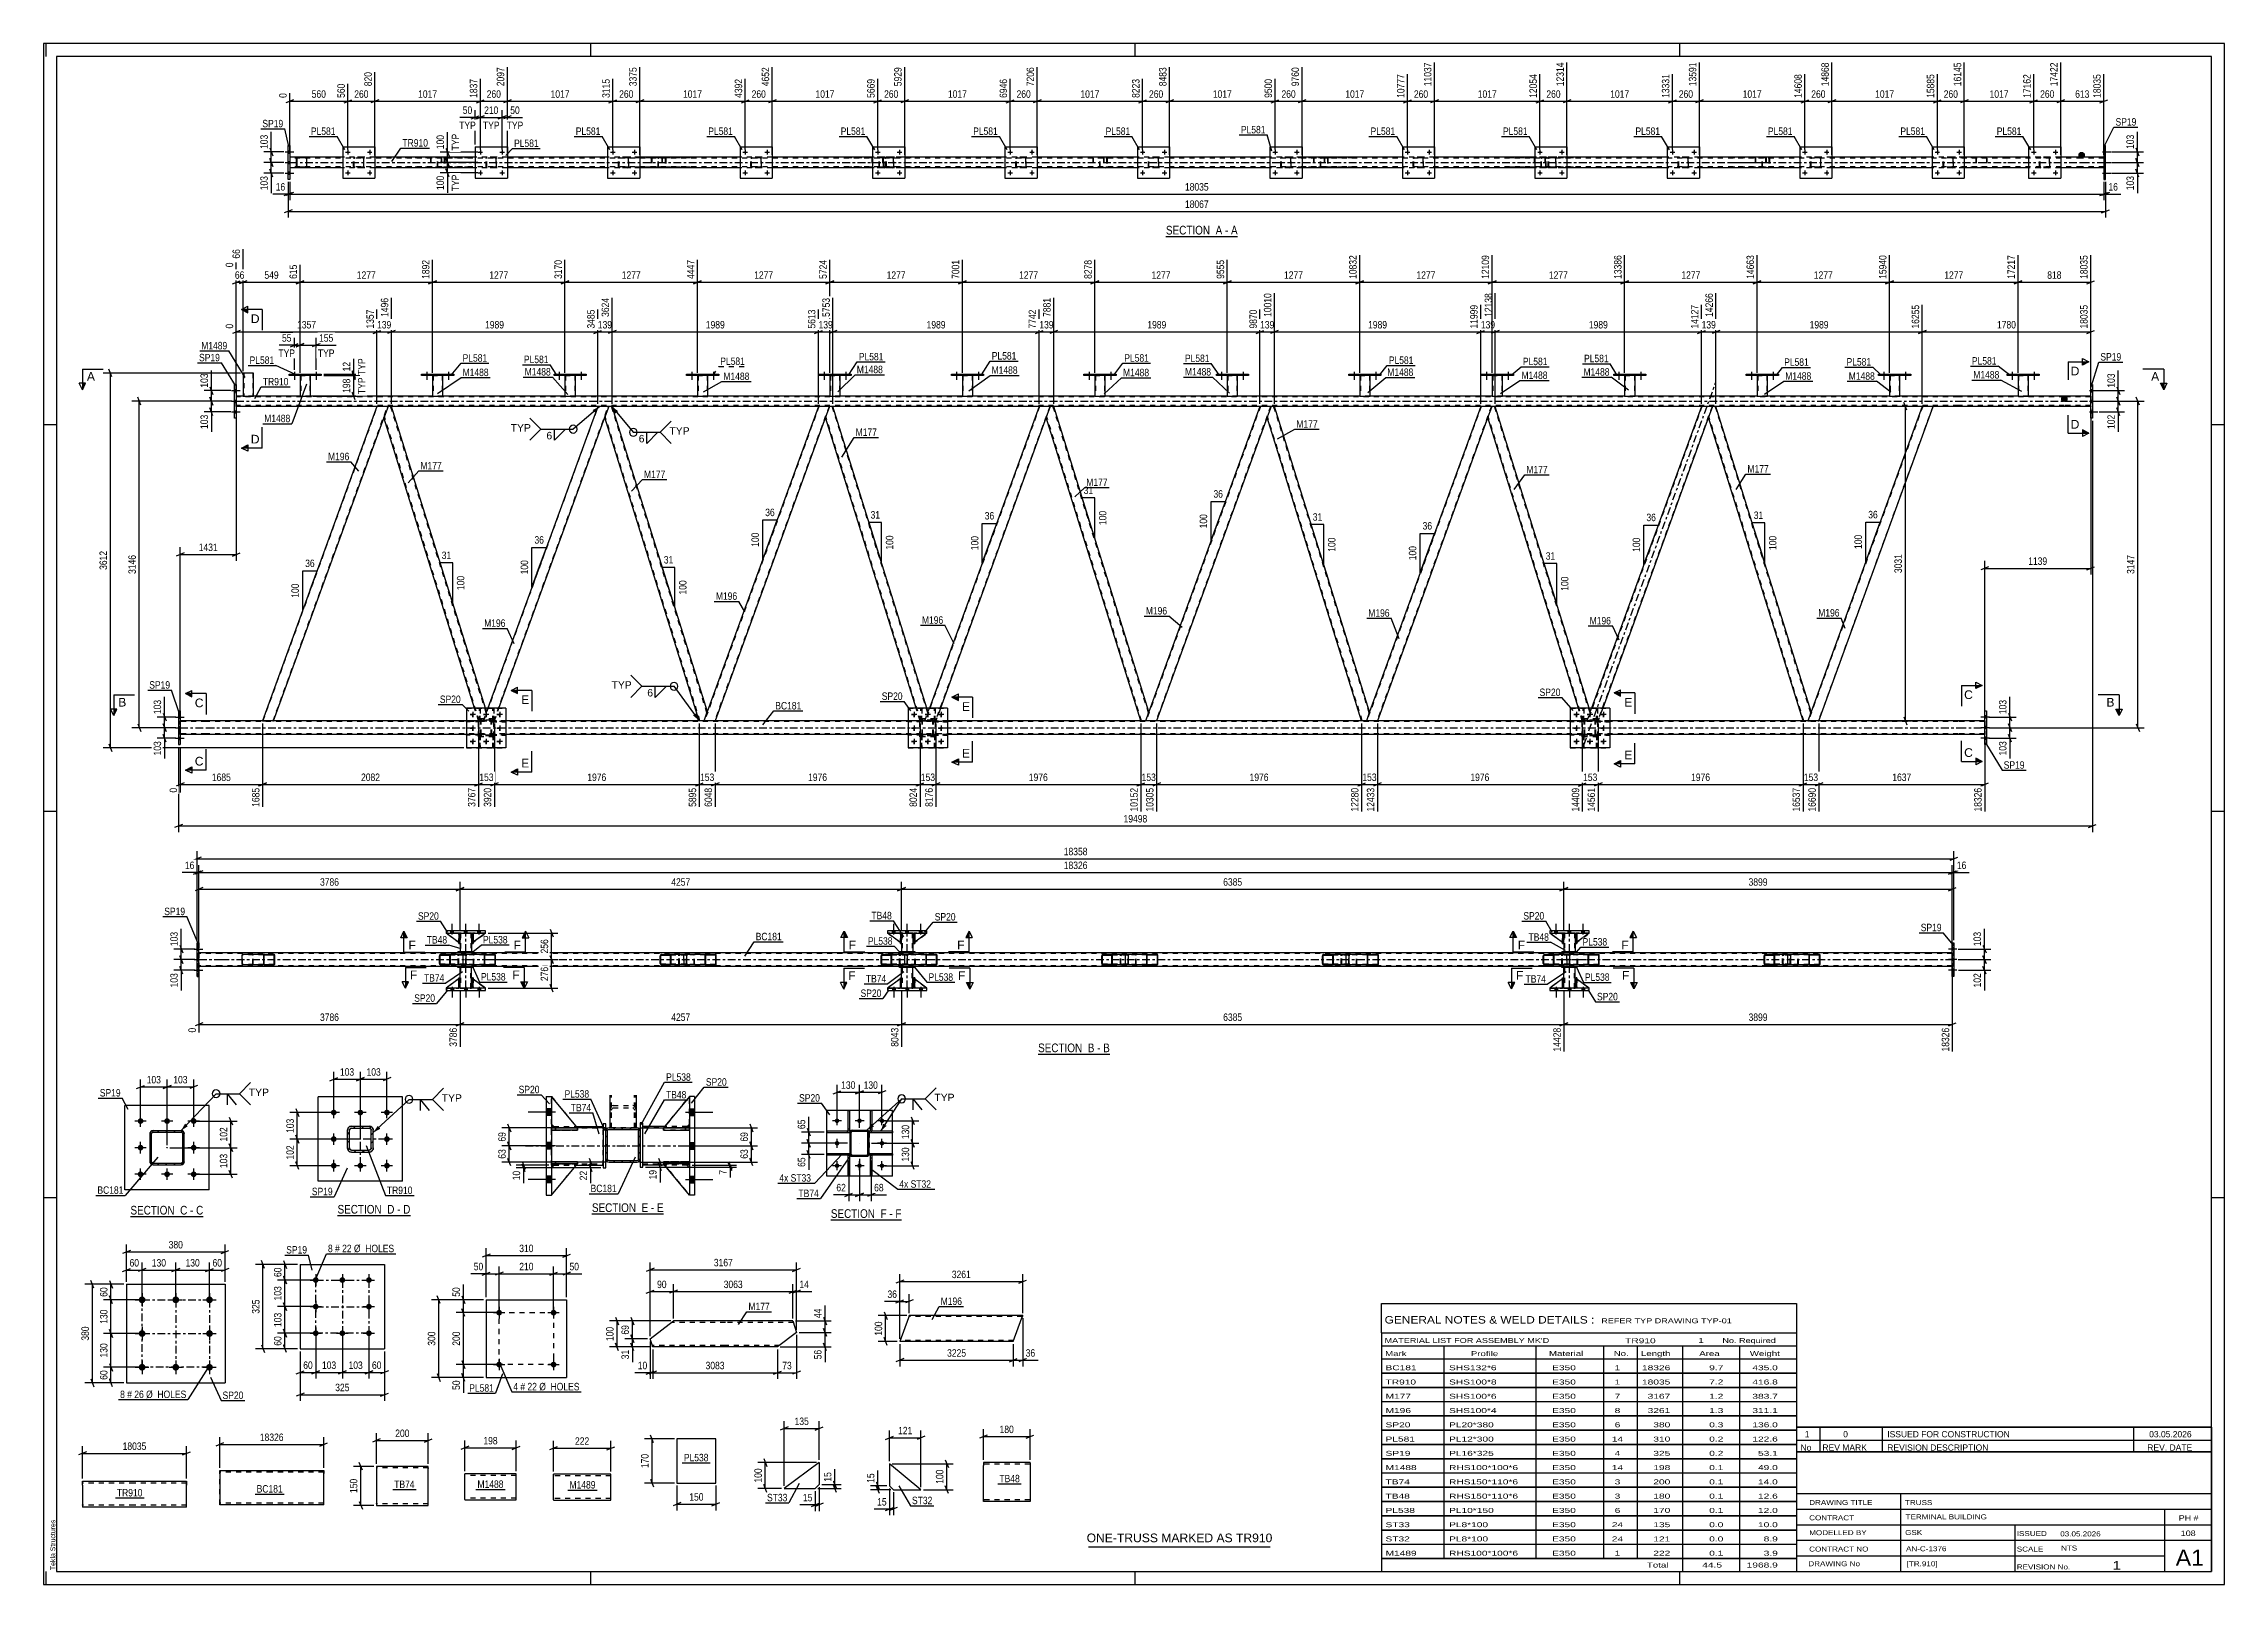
# Model space of a CAD drawing. Header units: millimetres. Extents: x 0 to 841, y 0 to 594.
import ezdxf

# ---------------------------------------------------------------- set-up
doc = ezdxf.new("R2010")
doc.units = ezdxf.units.MM
doc.linetypes.add('DXK_LINE_DOT2', pattern=[3.9198, 1.9599, -1.9599])
doc.linetypes.add('DXK_LINE_DOT3', pattern=[5.9187, 2.979, -0.9799, 0.9799, -0.9799])
doc.styles.add('Arial', font='ARIAL.TTF', dxfattribs={"height": 0.2})
doc.styles.add('Arial Narrow', font='ARIALN.TTF', dxfattribs={"height": 0.2})

# ---------------------------------------------------------------- blocks, each defined once
blk = doc.blocks.new('Unknown-814553119-1135')
at = {"color": 5, "linetype": 'Continuous'}
for p, q in [((841, 594), (0, 594)), ((0, 594), (0, 0)), ((1, 589), (1, 594)), ((836, 589), (5, 589)), ((5, 589), (5, 5)), ((211, 589), (211, 594)), ((421, 589), (421, 594)), ((631, 589), (631, 594)), ((836, 5), (836, 589)), ((841, 0), (841, 594)), ((5, 447), (0, 447)), ((841, 447), (836, 447)), ((5, 298), (0, 298)), ((841, 298), (836, 298)), ((5, 149), (0, 149)), ((841, 149), (836, 149)), ((0, 0), (841, 0)), ((1, 0), (1, 5)), ((5, 5), (836, 5)), ((211, 0), (211, 5)), ((421, 0), (421, 5)), ((631, 0), (631, 5))]:
    blk.add_line(p, q, dxfattribs=at)
at = {"color": 174, "linetype": 'Continuous', "style": 'Arial'}
blk.add_text('Tekla Structures', height=1.9102, rotation=90, dxfattribs=at).set_placement((4.5, 5.5))
blk = doc.blocks.new('Unknown-814553119-12101')
at = {"color": 7, "linetype": 'Continuous'}
for p, q in [((676, 51.05), (676, 5)), ((676, 51.05), (836, 51.05)), ((836, 51), (836, 5)), ((676, 35), (836, 35)), ((716.14, 35), (716.14, 5)), ((676, 29), (836, 29)), ((818, 5.05), (818, 29.05)), ((676, 23), (836, 23)), ((676, 17), (836, 17)), ((760.14, 23), (760.14, 5)), ((676, 11), (818, 11)), ((676, 5), (836, 5))]:
    blk.add_line(p, q, dxfattribs=at)
at = {"color": 7, "style": 'Arial Narrow'}
for s, height, width, p in [('CONTRACT', 1.909, 1.425378, (680.88, 24.71)), ('DRAWING TITLE', 1.9089, 1.425378, (680.88, 30.61)), ('TRUSS', 1.909, 1.425378, (717.81, 30.59)), ('TERMINAL BUILDING', 1.9089, 1.425378, (718.06, 25.07)), ('MODELLED BY', 1.9089, 1.425378, (680.88, 18.98)), ('GSK', 1.909, 1.425378, (717.88, 19.04)), ('ISSUED', 1.909, 1.425378, (760.94, 18.64)), ('03.05.2026', 1.909, 1.425378, (777.69, 18.52)), ('DRAWING No', 1.909, 1.425378, (680.56, 7)), ('CONTRACT NO', 1.9089, 1.425378, (680.88, 12.66)), ('AN-C-1376', 1.909, 1.425378, (718.23, 12.78)), ('[TR.910]', 1.909, 1.425378, (718.46, 6.99)), ('SCALE', 1.909, 1.425378, (760.94, 12.65)), ('1', 3.34, 1.5, (797.91, 5.68)), ('A1', 6.204, 1.25, (822.24, 7.2)), ('REVISION No.', 1.9089, 1.425378, (760.94, 5.77))]:
    blk.add_text(s, height=height, dxfattribs=dict(at, width=width)).set_placement(p)
at = {"color": 7, "linetype": 'Continuous', "style": 'Arial Narrow'}
for s, height, width, p in [('PH #', 2.1, 1.42538, (823.4, 24.55)), ('108', 2.1, 1.42538, (824.19, 18.65)), ('NTS', 1.909, 1.425378, (778, 13.05))]:
    blk.add_text(s, height=height, dxfattribs=dict(at, width=width)).set_placement(p)
blk = doc.blocks.new('Unknown-814553119-12102')
at = {"color": 7, "linetype": 'Continuous'}
for p, q in [((516, 108.25), (676, 108.25)), ((516, 97), (516, 108.25)), ((676, 108.25), (676, 97)), ((516, 97), (676, 97)), ((516, 97), (516, 92)), ((676, 97), (676, 92)), ((516, 92), (676, 92)), ((516, 92), (516, 87)), ((516, 87), (676, 87)), ((516, 86.95), (516, 81.55)), ((516, 86.95), (676, 86.95)), ((540, 92), (540, 87)), ((540, 87), (540, 81.5)), ((575.5, 92), (575.5, 87)), ((575.5, 87), (575.5, 81.5)), ((601.5, 92), (601.5, 87)), ((601.5, 87), (601.5, 81.5)), ((614.5, 92), (614.5, 87)), ((614.5, 87), (614.5, 81.5)), ((632, 92), (632, 87)), ((632, 87), (632, 81.5)), ((654, 92), (654, 87)), ((654, 87), (654, 81.5)), ((676, 92), (676, 87)), ((676, 86.95), (676, 81.55)), ((516, 81.55), (676, 81.55)), ((516, 81.45), (516, 76.05)), ((516, 81.45), (676, 81.45)), ((516, 76.05), (676, 76.05)), ((516, 75.95), (516, 70.55)), ((516, 75.95), (676, 75.95)), ((540, 81.5), (540, 76)), ((540, 76), (540, 70.5)), ((575.5, 81.5), (575.5, 76)), ((575.5, 76), (575.5, 70.5)), ((601.5, 81.5), (601.5, 76)), ((601.5, 76), (601.5, 70.5)), ((614.5, 81.5), (614.5, 76)), ((614.5, 76), (614.5, 70.5)), ((632, 81.5), (632, 76)), ((632, 76), (632, 70.5)), ((654, 81.5), (654, 76)), ((654, 76), (654, 70.5)), ((676, 81.45), (676, 76.05)), ((676, 75.95), (676, 70.55)), ((516, 70.55), (676, 70.55)), ((516, 70.45), (516, 65.05)), ((516, 70.45), (676, 70.45)), ((540, 70.5), (540, 65)), ((575.5, 70.5), (575.5, 65)), ((601.5, 70.5), (601.5, 65)), ((614.5, 70.5), (614.5, 65)), ((632, 70.5), (632, 65)), ((654, 70.5), (654, 65)), ((676, 70.45), (676, 65.05)), ((516, 65.05), (676, 65.05)), ((516, 64.95), (516, 59.55)), ((516, 64.95), (676, 64.95)), ((516, 59.55), (676, 59.55)), ((516, 59.45), (516, 54.05)), ((516, 59.45), (676, 59.45)), ((540, 65), (540, 59.5)), ((540, 59.5), (540, 54)), ((575.5, 65), (575.5, 59.5)), ((575.5, 59.5), (575.5, 54)), ((601.5, 65), (601.5, 59.5)), ((601.5, 59.5), (601.5, 54)), ((614.5, 65), (614.5, 59.5)), ((614.5, 59.5), (614.5, 54)), ((632, 65), (632, 59.5)), ((632, 59.5), (632, 54)), ((654, 65), (654, 59.5)), ((654, 59.5), (654, 54)), ((676, 64.95), (676, 59.55)), ((676, 59.45), (676, 54.05)), ((516, 54.05), (676, 54.05)), ((516, 53.95), (516, 48.55)), ((516, 53.95), (676, 53.95)), ((540, 54), (540, 48.5)), ((575.5, 54), (575.5, 48.5)), ((601.5, 54), (601.5, 48.5)), ((614.5, 54), (614.5, 48.5)), ((632, 54), (632, 48.5)), ((654, 54), (654, 48.5)), ((676, 53.95), (676, 48.55)), ((516, 48.55), (676, 48.55)), ((516, 48.45), (516, 43.05)), ((516, 48.45), (676, 48.45)), ((516, 43.05), (676, 43.05)), ((516, 42.95), (516, 37.55)), ((516, 42.95), (676, 42.95)), ((540, 48.5), (540, 43)), ((540, 43), (540, 37.5)), ((575.5, 48.5), (575.5, 43)), ((575.5, 43), (575.5, 37.5)), ((601.5, 48.5), (601.5, 43)), ((601.5, 43), (601.5, 37.5)), ((614.5, 48.5), (614.5, 43)), ((614.5, 43), (614.5, 37.5)), ((632, 48.5), (632, 43)), ((632, 43), (632, 37.5)), ((654, 48.5), (654, 43)), ((654, 43), (654, 37.5)), ((676, 48.45), (676, 43.05)), ((676, 42.95), (676, 37.55)), ((516, 37.55), (676, 37.55)), ((516, 37.45), (516, 32.05)), ((516, 37.45), (676, 37.45)), ((540, 37.5), (540, 32)), ((575.5, 37.5), (575.5, 32)), ((601.5, 37.5), (601.5, 32)), ((614.5, 37.5), (614.5, 32)), ((632, 37.5), (632, 32)), ((654, 37.5), (654, 32)), ((676, 37.45), (676, 32.05)), ((516, 32.05), (676, 32.05)), ((516, 31.95), (516, 26.55)), ((516, 31.95), (676, 31.95)), ((516, 26.55), (676, 26.55)), ((516, 26.45), (516, 21.05)), ((516, 26.45), (676, 26.45)), ((540, 32), (540, 26.5)), ((540, 26.5), (540, 21)), ((575.5, 32), (575.5, 26.5)), ((575.5, 26.5), (575.5, 21)), ((601.5, 32), (601.5, 26.5)), ((601.5, 26.5), (601.5, 21)), ((614.5, 32), (614.5, 26.5)), ((614.5, 26.5), (614.5, 21)), ((632, 32), (632, 26.5)), ((632, 26.5), (632, 21)), ((654, 32), (654, 26.5)), ((654, 26.5), (654, 21)), ((676, 31.95), (676, 26.55)), ((676, 26.45), (676, 21.05)), ((516, 21.05), (676, 21.05)), ((516, 20.95), (516, 15.55)), ((516, 20.95), (676, 20.95)), ((540, 21), (540, 15.5)), ((575.5, 21), (575.5, 15.5)), ((601.5, 21), (601.5, 15.5)), ((614.5, 21), (614.5, 15.5)), ((632, 21), (632, 15.5)), ((654, 21), (654, 15.5)), ((676, 20.95), (676, 15.55)), ((516, 15.55), (676, 15.55)), ((516, 15.45), (516, 10.05)), ((516, 15.45), (676, 15.45)), ((516, 10.05), (676, 10.05)), ((516, 10), (676, 10)), ((516, 10), (516, 5)), ((540, 15.5), (540, 10)), ((575.5, 15.5), (575.5, 10)), ((601.5, 15.5), (601.5, 10)), ((614.5, 15.5), (614.5, 10)), ((632, 15.5), (632, 10)), ((632, 10), (632, 5)), ((654, 15.5), (654, 10)), ((654, 10), (654, 5)), ((676, 15.45), (676, 10.05)), ((676, 10), (676, 5)), ((516, 5), (676, 5))]:
    blk.add_line(p, q, dxfattribs=at)
at = {"color": 7, "style": 'Arial Narrow'}
for s, height, width, p in [('GENERAL NOTES & WELD DETAILS :', 2.8633, 1.4, (517.15, 100.56)), ('REFER TYP DRAWING TYP-01', 1.9089, 1.6, (600.7, 100.66)), ("MATERIAL LIST FOR ASSEMBLY MK'D", 1.9089, 1.6, (517.15, 93.06)), ('TR910', 1.909, 1.794707, (609.9, 92.97)), ('1', 1.91, 1.794707, (638.08, 93.06)), ('No. Required', 1.9089, 1.6, (647.41, 93.06)), ('Mark', 1.909, 1.7, (517.34, 88)), ('Profile', 1.909, 1.7, (550.41, 88)), ('Material', 1.909, 1.7, (580.54, 88.06)), ('No.', 1.909, 1.7, (605.5, 88.06)), ('Length', 1.909, 1.7, (616, 88.06)), ('Area', 1.909, 1.7, (638.5, 88.06)), ('Weight', 1.909, 1.7, (658, 88.06))]:
    blk.add_text(s, height=height, dxfattribs=dict(at, width=width)).set_placement(p)
at = {"color": 7, "linetype": 'Continuous', "style": 'Arial Narrow'}
for s, height, width, p in [('BC181', 1.909, 1.794707, (517.5, 82.56)), ('SHS132*6', 1.909, 1.794707, (542, 82.56)), ('E350', 1.909, 1.794707, (581.74, 82.56)), ('1', 1.91, 1.794707, (605.86, 82.56)), ('18326', 1.909, 1.794707, (616.4, 82.56)), ('9.7', 1.909, 1.794707, (642.32, 82.56)), ('435.0', 1.909, 1.794707, (658.96, 82.56)), ('TR910', 1.909, 1.794707, (517.5, 77.06)), ('SHS100*8', 1.909, 1.794707, (542, 77.06)), ('E350', 1.909, 1.794707, (581.74, 77.06)), ('1', 1.91, 1.794707, (605.86, 77.06)), ('18035', 1.909, 1.794707, (616.4, 77.06)), ('7.2', 1.909, 1.794707, (642.32, 77.06)), ('416.8', 1.909, 1.794707, (658.96, 77.06)), ('M177', 1.909, 1.794707, (517.5, 71.56)), ('M196', 1.909, 1.794707, (517.5, 66.06)), ('SHS100*6', 1.909, 1.794707, (542, 71.56)), ('SHS100*4', 1.909, 1.794707, (542, 66.06)), ('E350', 1.909, 1.794707, (581.74, 71.56)), ('E350', 1.909, 1.794707, (581.74, 66.06)), ('8', 1.91, 1.794707, (605.86, 66.06)), ('7', 1.91, 1.794707, (605.86, 71.56)), ('3167', 1.909, 1.794707, (618.58, 71.56)), ('3261', 1.909, 1.794707, (618.58, 66.06)), ('1.2', 1.909, 1.794707, (642.32, 71.56)), ('1.3', 1.909, 1.794707, (642.32, 66.06)), ('383.7', 1.909, 1.794707, (658.96, 71.56)), ('311.1', 1.909, 1.794707, (658.96, 66.06)), ('SP20', 1.909, 1.794707, (517.5, 60.56)), ('PL20*380', 1.909, 1.794707, (542, 60.56)), ('E350', 1.909, 1.794707, (581.74, 60.56)), ('6', 1.91, 1.794707, (605.86, 60.56)), ('380', 1.909, 1.794707, (620.77, 60.56)), ('0.3', 1.909, 1.794707, (642.32, 60.56)), ('136.0', 1.909, 1.794707, (658.96, 60.56)), ('SP19', 1.909, 1.794707, (517.5, 49.56)), ('PL581', 1.909, 1.794707, (517.5, 55.06)), ('PL12*300', 1.909, 1.794707, (542, 55.06)), ('PL16*325', 1.909, 1.794707, (542, 49.56)), ('E350', 1.909, 1.794707, (581.74, 55.06)), ('E350', 1.909, 1.794707, (581.74, 49.56)), ('14', 1.909, 1.794707, (604.76, 55.06)), ('4', 1.91, 1.794707, (605.86, 49.56)), ('310', 1.909, 1.794707, (620.77, 55.06)), ('325', 1.909, 1.794707, (620.77, 49.56)), ('0.2', 1.909, 1.794707, (642.32, 55.06)), ('0.2', 1.909, 1.794707, (642.32, 49.56)), ('122.6', 1.909, 1.794707, (658.96, 55.06)), ('53.1', 1.909, 1.794707, (661.14, 49.56)), ('M1488', 1.909, 1.794707, (517.5, 44.06)), ('RHS100*100*6', 1.9089, 1.794707, (542, 44.06)), ('E350', 1.909, 1.794707, (581.74, 44.06)), ('14', 1.909, 1.794707, (604.76, 44.06)), ('198', 1.909, 1.794707, (620.77, 44.06)), ('0.1', 1.909, 1.794707, (642.32, 44.06)), ('49.0', 1.909, 1.794707, (661.14, 44.06)), ('TB74', 1.909, 1.794707, (517.5, 38.56)), ('TB48', 1.909, 1.794707, (517.5, 33.06)), ('RHS150*110*6', 1.9089, 1.794707, (542, 38.56)), ('RHS150*110*6', 1.9089, 1.794707, (542, 33.06)), ('E350', 1.909, 1.794707, (581.74, 38.56)), ('E350', 1.909, 1.794707, (581.74, 33.06)), ('3', 1.91, 1.794707, (605.86, 38.56)), ('3', 1.91, 1.794707, (605.86, 33.06)), ('200', 1.909, 1.794707, (620.77, 38.56)), ('180', 1.909, 1.794707, (620.77, 33.06)), ('0.1', 1.909, 1.794707, (642.32, 38.56)), ('0.1', 1.909, 1.794707, (642.32, 33.06)), ('14.0', 1.909, 1.794707, (661.14, 38.56)), ('12.6', 1.909, 1.794707, (661.14, 33.06)), ('PL538', 1.909, 1.794707, (517.5, 27.56)), ('PL10*150', 1.909, 1.794707, (542, 27.56)), ('E350', 1.909, 1.794707, (581.74, 27.56)), ('6', 1.91, 1.794707, (605.86, 27.56)), ('170', 1.909, 1.794707, (620.77, 27.56)), ('0.1', 1.909, 1.794707, (642.32, 27.56)), ('12.0', 1.909, 1.794707, (661.14, 27.56)), ('ST33', 1.909, 1.794707, (517.5, 22.06)), ('ST32', 1.909, 1.794707, (517.5, 16.56)), ('PL8*100', 1.909, 1.794707, (542, 22.06)), ('PL8*100', 1.909, 1.794707, (542, 16.56)), ('E350', 1.909, 1.794707, (581.74, 22.06)), ('E350', 1.909, 1.794707, (581.74, 16.56)), ('24', 1.909, 1.794707, (604.76, 22.06)), ('24', 1.909, 1.794707, (604.76, 16.56)), ('135', 1.909, 1.794707, (620.77, 22.06)), ('121', 1.909, 1.794707, (620.77, 16.56)), ('0.0', 1.909, 1.794707, (642.32, 22.06)), ('0.0', 1.909, 1.794707, (642.32, 16.56)), ('10.0', 1.909, 1.794707, (661.14, 22.06)), ('8.9', 1.909, 1.794707, (663.33, 16.56)), ('M1489', 1.909, 1.794707, (517.5, 11.06)), ('RHS100*100*6', 1.9089, 1.794707, (542, 11.06)), ('E350', 1.909, 1.794707, (581.74, 11.06)), ('1', 1.91, 1.794707, (605.86, 11.06)), ('Total', 1.909, 1.7, (618.33, 6.5)), ('222', 1.909, 1.794707, (620.77, 11.06)), ('0.1', 1.909, 1.794707, (642.32, 11.06)), ('1968.9', 1.909, 1.794707, (656.77, 6.5)), ('3.9', 1.909, 1.794707, (663.33, 11.06)), ('44.5', 1.909, 1.794707, (639.64, 6.5))]:
    blk.add_text(s, height=height, dxfattribs=dict(at, width=width)).set_placement(p)
blk = doc.blocks.new('Unknown-814553119-12103')
at = {"color": 7, "linetype": 'Continuous'}
blk.add_line((403, 14.5), (473, 14.5), dxfattribs=at)
at = {"color": 7, "style": 'Arial'}
blk.add_text('ONE-TRUSS MARKED AS TR910', height=3.3428, dxfattribs=at).set_placement((402.24, 16.25))
blk = doc.blocks.new('Unknown-814553119-12104')
at = {"color": 7, "linetype": 'Continuous'}
for p, q in [((676, 60.55), (836, 60.55)), ((836, 60.55), (676, 60.55)), ((676, 60.55), (676, 55.55)), ((685, 60.55), (685, 55.55)), ((709, 60.55), (709, 55.55)), ((806, 60.55), (806, 55.55)), ((836, 60.55), (836, 55.55)), ((676, 55.55), (836, 55.55)), ((676, 55.55), (676, 51.05)), ((676, 55.55), (836, 55.55)), ((836, 51.05), (676, 51.05)), ((685, 55.55), (685, 51.05)), ((709, 55.55), (709, 51.05)), ((806, 55.55), (806, 51.05)), ((836, 55.55), (836, 51.05))]:
    blk.add_line(p, q, dxfattribs=at)
at = {"color": 7, "linetype": 'Continuous', "style": 'Arial Narrow'}
for s, height, width, p in [('1', 2.39, 1.196471, (679.16, 56.7)), ('0', 2.39, 1.196471, (694, 56.7)), ('ISSUED FOR CONSTRUCTION', 2.3861, 1.196471, (711, 56.7)), ('03.05.2026', 2.386, 1.196471, (812, 56.7)), ('No', 2.386, 1.2, (677.54, 51.55)), ('REV MARK', 2.386, 1.2, (686, 51.55)), ('REVISION DESCRIPTION', 2.3861, 1.2, (711, 51.55)), ('REV. DATE', 2.386, 1.2, (811.28, 51.55))]:
    blk.add_text(s, height=height, dxfattribs=dict(at, width=width)).set_placement(p)
blk = doc.blocks.new('Unknown-814553119-11 - 2837')
at = {"color": 6, "linetype": 'Continuous'}
blk.add_line((432.82, 519.67), (460.47, 519.67), dxfattribs=at)
at = {"color": 0, "linetype": 'Continuous'}
blk.add_wipeout([(450.93, 520.42), (450.93, 523.92), (432.82, 523.92), (432.82, 520.42)], dxfattribs=at)
blk.add_wipeout([(454.54, 520.42), (454.54, 523.92), (451.98, 523.92), (451.98, 520.42)], dxfattribs=at)
at = {"color": 7, "linetype": 'Continuous', "style": 'Arial Narrow'}
blk.add_text('SECTION ', height=3.34, dxfattribs=at).set_placement((432.82, 520.42))
at = {"color": 0, "linetype": 'Continuous'}
blk.add_wipeout([(456.86, 520.42), (456.86, 523.92), (455.59, 523.92), (455.59, 520.42)], dxfattribs=at)
blk.add_wipeout([(460.47, 520.42), (460.47, 523.92), (457.91, 523.92), (457.91, 520.42)], dxfattribs=at)
at = {"color": 7, "linetype": 'Continuous', "style": 'Arial Narrow'}
for s, p in [('A', (451.98, 520.42)), ('-', (455.59, 520.42)), ('A', (457.91, 520.42))]:
    blk.add_text(s, height=3.34, dxfattribs=at).set_placement(p)
blk = doc.blocks.new('Unknown-814553119-12 - 5433')
at = {"color": 6, "linetype": 'Continuous'}
blk.add_line((383.51, 204.42), (411.16, 204.42), dxfattribs=at)
at = {"color": 0, "linetype": 'Continuous'}
blk.add_wipeout([(401.62, 205.17), (401.62, 208.67), (383.51, 208.67), (383.51, 205.17)], dxfattribs=at)
blk.add_wipeout([(405.22, 205.17), (405.22, 208.67), (402.67, 208.67), (402.67, 205.17)], dxfattribs=at)
at = {"color": 7, "linetype": 'Continuous', "style": 'Arial Narrow'}
blk.add_text('SECTION ', height=3.34, dxfattribs=at).set_placement((383.51, 205.17))
at = {"color": 0, "linetype": 'Continuous'}
blk.add_wipeout([(407.55, 205.17), (407.55, 208.67), (406.27, 208.67), (406.27, 205.17)], dxfattribs=at)
blk.add_wipeout([(411.16, 205.17), (411.16, 208.67), (408.6, 208.67), (408.6, 205.17)], dxfattribs=at)
at = {"color": 7, "linetype": 'Continuous', "style": 'Arial Narrow'}
for s, p in [('B', (402.67, 205.17)), ('-', (406.27, 205.17)), ('B', (408.6, 205.17))]:
    blk.add_text(s, height=3.34, dxfattribs=at).set_placement(p)
blk = doc.blocks.new('Unknown-814553119-13 - 6811')
at = {"color": 6, "linetype": 'Continuous'}
blk.add_line((33.49, 141.83), (61.56, 141.83), dxfattribs=at)
at = {"color": 0, "linetype": 'Continuous'}
blk.add_wipeout([(51.6, 142.58), (51.6, 146.08), (33.49, 146.08), (33.49, 142.58)], dxfattribs=at)
blk.add_wipeout([(55.42, 142.58), (55.42, 146.08), (52.65, 146.08), (52.65, 142.58)], dxfattribs=at)
at = {"color": 7, "linetype": 'Continuous', "style": 'Arial Narrow'}
blk.add_text('SECTION ', height=3.34, dxfattribs=at).set_placement((33.49, 142.58))
at = {"color": 0, "linetype": 'Continuous'}
blk.add_wipeout([(57.75, 142.58), (57.75, 146.08), (56.47, 146.08), (56.47, 142.58)], dxfattribs=at)
blk.add_wipeout([(61.56, 142.58), (61.56, 146.08), (58.8, 146.08), (58.8, 142.58)], dxfattribs=at)
at = {"color": 7, "linetype": 'Continuous', "style": 'Arial Narrow'}
for s, p in [('C', (52.65, 142.58)), ('-', (56.47, 142.58)), ('C', (58.8, 142.58))]:
    blk.add_text(s, height=3.34, dxfattribs=at).set_placement(p)
blk = doc.blocks.new('Unknown-814553119-14 - 1573')
at = {"color": 6, "linetype": 'Continuous'}
blk.add_line((113.35, 142.19), (141.43, 142.19), dxfattribs=at)
at = {"color": 0, "linetype": 'Continuous'}
blk.add_wipeout([(131.46, 142.94), (131.46, 146.44), (113.35, 146.44), (113.35, 142.94)], dxfattribs=at)
blk.add_wipeout([(135.28, 142.94), (135.28, 146.44), (132.51, 146.44), (132.51, 142.94)], dxfattribs=at)
at = {"color": 7, "linetype": 'Continuous', "style": 'Arial Narrow'}
blk.add_text('SECTION ', height=3.34, dxfattribs=at).set_placement((113.35, 142.94))
at = {"color": 0, "linetype": 'Continuous'}
blk.add_wipeout([(137.61, 142.94), (137.61, 146.44), (136.33, 146.44), (136.33, 142.94)], dxfattribs=at)
blk.add_wipeout([(141.43, 142.94), (141.43, 146.44), (138.66, 146.44), (138.66, 142.94)], dxfattribs=at)
at = {"color": 7, "linetype": 'Continuous', "style": 'Arial Narrow'}
for s, p in [('D', (132.51, 142.94)), ('-', (136.33, 142.94)), ('D', (138.66, 142.94))]:
    blk.add_text(s, height=3.34, dxfattribs=at).set_placement(p)
blk = doc.blocks.new('Unknown-814553119-15 - 1250')
at = {"color": 6, "linetype": 'Continuous'}
blk.add_line((211.45, 142.81), (239.09, 142.81), dxfattribs=at)
at = {"color": 0, "linetype": 'Continuous'}
blk.add_wipeout([(229.56, 143.56), (229.56, 147.06), (211.45, 147.06), (211.45, 143.56)], dxfattribs=at)
blk.add_wipeout([(233.16, 143.56), (233.16, 147.06), (230.61, 147.06), (230.61, 143.56)], dxfattribs=at)
at = {"color": 7, "linetype": 'Continuous', "style": 'Arial Narrow'}
blk.add_text('SECTION ', height=3.34, dxfattribs=at).set_placement((211.45, 143.56))
at = {"color": 0, "linetype": 'Continuous'}
blk.add_wipeout([(235.49, 143.56), (235.49, 147.06), (234.21, 147.06), (234.21, 143.56)], dxfattribs=at)
blk.add_wipeout([(239.09, 143.56), (239.09, 147.06), (236.54, 147.06), (236.54, 143.56)], dxfattribs=at)
at = {"color": 7, "linetype": 'Continuous', "style": 'Arial Narrow'}
for s, p in [('E', (230.61, 143.56)), ('-', (234.21, 143.56)), ('E', (236.54, 143.56))]:
    blk.add_text(s, height=3.34, dxfattribs=at).set_placement(p)
blk = doc.blocks.new('Unknown-814553119-17 - 5939')
at = {"color": 6, "linetype": 'Continuous'}
blk.add_line((303.59, 140.53), (330.81, 140.53), dxfattribs=at)
at = {"color": 0, "linetype": 'Continuous'}
blk.add_wipeout([(321.7, 141.28), (321.7, 144.78), (303.59, 144.78), (303.59, 141.28)], dxfattribs=at)
blk.add_wipeout([(325.09, 141.28), (325.09, 144.78), (322.75, 144.78), (322.75, 141.28)], dxfattribs=at)
at = {"color": 7, "linetype": 'Continuous', "style": 'Arial Narrow'}
blk.add_text('SECTION ', height=3.34, dxfattribs=at).set_placement((303.59, 141.28))
at = {"color": 0, "linetype": 'Continuous'}
blk.add_wipeout([(327.42, 141.28), (327.42, 144.78), (326.14, 144.78), (326.14, 141.28)], dxfattribs=at)
blk.add_wipeout([(330.81, 141.28), (330.81, 144.78), (328.47, 144.78), (328.47, 141.28)], dxfattribs=at)
at = {"color": 7, "linetype": 'Continuous', "style": 'Arial Narrow'}
for s, p in [('F', (322.75, 141.28)), ('F', (328.47, 141.28)), ('-', (326.14, 141.28))]:
    blk.add_text(s, height=3.34, dxfattribs=at).set_placement(p)
blk = doc.blocks.new('Bolt-814553119-2910 - 2837')
at = {"linetype": 'Continuous'}
for points in [[(117.79, 544.17, -1), (116.91, 544.17, -1)], [(126.19, 544.17, -1), (125.31, 544.17, -1)]]:
    blk.add_hatch(color=1, dxfattribs=at).paths.add_polyline_path(points)
at = {"color": 1, "linetype": 'Continuous'}
for p, q in [((116.47, 544.17), (118.23, 544.17)), ((117.35, 545.05), (117.35, 543.29)), ((124.87, 544.17), (126.63, 544.17)), ((125.75, 545.05), (125.75, 543.29))]:
    blk.add_line(p, q, dxfattribs=at)
blk = doc.blocks.new('Part-814553119-2942 - 2837')
at = {"color": 2, "linetype": 'Continuous'}
for p, q in [((115.35, 554.17), (115.35, 542.17)), ((115.35, 554.17), (127.75, 554.17)), ((127.75, 554.17), (127.75, 542.17)), ((115.35, 542.17), (127.75, 542.17))]:
    blk.add_line(p, q, dxfattribs=at)
blk = doc.blocks.new('Bolt-814553119-2888 - 2837')
at = {"linetype": 'Continuous'}
for points in [[(94.93, 551.83), (94.93, 552.71), (94.29, 552.71), (94.29, 551.83)], [(94.93, 551.83), (94.93, 552.71), (94.29, 552.71), (94.29, 551.83)], [(94.93, 551.83), (94.93, 552.71), (94.29, 552.71), (94.29, 551.83)], [(94.93, 547.73), (94.93, 548.61), (94.29, 548.61), (94.29, 547.73)], [(94.93, 547.73), (94.93, 548.61), (94.29, 548.61), (94.29, 547.73)], [(94.93, 543.63), (94.93, 544.51), (94.29, 544.51), (94.29, 543.63)], [(94.93, 543.63), (94.93, 544.51), (94.29, 544.51), (94.29, 543.63)], [(94.93, 543.63), (94.93, 544.51), (94.29, 544.51), (94.29, 543.63)]]:
    blk.add_hatch(color=1, dxfattribs=at).paths.add_polyline_path(points)
at = {"color": 1, "linetype": 'Continuous'}
for p, q in [((93.13, 552.27), (96.45, 552.27)), ((93.13, 552.27), (96.45, 552.27)), ((93.13, 552.27), (96.45, 552.27)), ((93.13, 548.17), (96.45, 548.17)), ((93.13, 548.17), (96.45, 548.17)), ((94.29, 552.71), (94.93, 552.71)), ((94.29, 552.71), (94.93, 552.71)), ((94.29, 552.71), (94.93, 552.71)), ((94.29, 551.83), (94.93, 551.83)), ((94.29, 551.83), (94.93, 551.83)), ((94.29, 551.83), (94.93, 551.83)), ((94.29, 548.61), (94.93, 548.61)), ((94.29, 548.61), (94.93, 548.61)), ((94.29, 547.73), (94.93, 547.73)), ((94.29, 547.73), (94.93, 547.73)), ((93.13, 544.07), (96.45, 544.07)), ((93.13, 544.07), (96.45, 544.07)), ((93.13, 544.07), (96.45, 544.07)), ((94.29, 544.51), (94.93, 544.51)), ((94.29, 544.51), (94.93, 544.51)), ((94.29, 544.51), (94.93, 544.51)), ((94.29, 543.63), (94.93, 543.63)), ((94.29, 543.63), (94.93, 543.63)), ((94.29, 543.63), (94.93, 543.63))]:
    blk.add_line(p, q, dxfattribs=at)
blk = doc.blocks.new('Bolt-814553119-2912 - 2837')
at = {"linetype": 'Continuous'}
for points in [[(168.87, 544.17, -1), (167.99, 544.17, -1)], [(177.27, 544.17, -1), (176.39, 544.17, -1)]]:
    blk.add_hatch(color=1, dxfattribs=at).paths.add_polyline_path(points)
at = {"color": 1, "linetype": 'Continuous'}
for p, q in [((167.55, 544.17), (169.31, 544.17)), ((168.43, 545.05), (168.43, 543.29)), ((175.95, 544.17), (177.71, 544.17)), ((176.83, 545.05), (176.83, 543.29))]:
    blk.add_line(p, q, dxfattribs=at)
blk = doc.blocks.new('Part-814553119-2887 - 2837')
at = {"linetype": 'Continuous'}
blk.add_hatch(color=2, dxfattribs=at).paths.add_polyline_path([(785.95, 550.17), (785.15, 551.57), (786.75, 551.57)])
at = {"color": 2, "linetype": 'Continuous'}
for p, q in [((115.35, 550.17), (94.93, 550.17)), ((166.43, 550.17), (127.75, 550.17)), ((217.51, 550.17), (178.83, 550.17)), ((268.59, 550.17), (229.91, 550.17)), ((319.67, 550.17), (280.99, 550.17)), ((370.75, 550.17), (332.07, 550.17)), ((421.83, 550.17), (383.15, 550.17)), ((472.91, 550.17), (434.23, 550.17)), ((523.99, 550.17), (485.31, 550.17)), ((575.07, 550.17), (536.39, 550.17)), ((626.15, 550.17), (587.47, 550.17)), ((677.23, 550.17), (638.55, 550.17)), ((728.31, 550.17), (689.63, 550.17)), ((757.39, 550.17), (740.71, 550.17)), ((765.49, 550.17), (757.49, 550.17)), ((785.89, 550.17), (777.89, 550.17)), ((785.95, 550.17), (785.15, 551.57)), ((785.15, 551.57), (786.75, 551.57)), ((786.75, 551.57), (785.95, 550.17)), ((794.51, 550.17), (785.99, 550.17)), ((98.04, 546.17), (94.93, 546.17)), ((115.35, 546.17), (101.09, 546.17)), ((166.43, 546.17), (127.75, 546.17)), ((217.51, 546.17), (178.83, 546.17)), ((268.59, 546.17), (229.91, 546.17)), ((319.67, 546.17), (280.99, 546.17)), ((370.75, 546.17), (332.07, 546.17)), ((421.83, 546.17), (383.15, 546.17)), ((472.91, 546.17), (434.23, 546.17)), ((523.99, 546.17), (485.31, 546.17)), ((575.07, 546.17), (536.39, 546.17)), ((626.15, 546.17), (587.47, 546.17)), ((677.23, 546.17), (638.55, 546.17)), ((728.31, 546.17), (689.63, 546.17)), ((757.39, 546.17), (740.71, 546.17)), ((765.49, 546.17), (757.49, 546.17)), ((785.89, 546.17), (777.89, 546.17)), ((794.51, 546.17), (785.99, 546.17))]:
    blk.add_line(p, q, dxfattribs=at)
at = {"color": 7, "linetype": 'DXK_LINE_DOT2'}
for p, q in [((94.93, 550.17), (94.93, 546.17)), ((757.39, 549.85), (94.93, 549.85)), ((127.75, 550.17), (115.35, 550.17)), ((178.83, 550.17), (166.43, 550.17)), ((229.91, 550.17), (217.51, 550.17)), ((280.99, 550.17), (268.59, 550.17)), ((332.07, 550.17), (319.67, 550.17)), ((383.15, 550.17), (370.75, 550.17)), ((434.23, 550.17), (421.83, 550.17)), ((485.31, 550.17), (472.91, 550.17)), ((536.39, 550.17), (523.99, 550.17)), ((587.47, 550.17), (575.07, 550.17)), ((638.55, 550.17), (626.15, 550.17)), ((689.63, 550.17), (677.23, 550.17)), ((740.71, 550.17), (728.31, 550.17)), ((785.89, 549.85), (757.49, 549.85)), ((777.89, 550.17), (765.49, 550.17)), ((794.51, 549.85), (785.99, 549.85)), ((794.51, 550.17), (794.51, 546.17)), ((757.39, 546.49), (94.93, 546.49)), ((101.09, 546.17), (98.04, 546.17)), ((127.75, 546.17), (115.35, 546.17)), ((178.83, 546.17), (166.43, 546.17)), ((229.91, 546.17), (217.51, 546.17)), ((280.99, 546.17), (268.59, 546.17)), ((332.07, 546.17), (319.67, 546.17)), ((383.15, 546.17), (370.75, 546.17)), ((434.23, 546.17), (421.83, 546.17)), ((485.31, 546.17), (472.91, 546.17)), ((536.39, 546.17), (523.99, 546.17)), ((587.47, 546.17), (575.07, 546.17)), ((638.55, 546.17), (626.15, 546.17)), ((689.63, 546.17), (677.23, 546.17)), ((740.71, 546.17), (728.31, 546.17)), ((785.89, 546.49), (757.49, 546.49)), ((777.89, 546.17), (765.49, 546.17)), ((794.51, 546.49), (785.99, 546.49))]:
    blk.add_line(p, q, dxfattribs=at)
at = {"color": 7, "linetype": 'DXK_LINE_DOT3'}
for p, q in [((94.93, 548.17), (757.39, 548.17)), ((757.49, 548.17), (785.89, 548.17)), ((785.99, 548.17), (794.51, 548.17))]:
    blk.add_line(p, q, dxfattribs=at)
at = {"color": 2, "linetype": 'Continuous'}
blk.add_circle((785.95, 551.07), 1, dxfattribs=at)
blk = doc.blocks.new('Part-814553119-2954 - 2837')
at = {"color": 2, "linetype": 'Continuous'}
for p, q in [((217.51, 554.17), (217.51, 542.17)), ((217.51, 554.17), (229.91, 554.17)), ((229.91, 554.17), (229.91, 542.17)), ((217.51, 542.17), (229.91, 542.17))]:
    blk.add_line(p, q, dxfattribs=at)
blk = doc.blocks.new('Bolt-814553119-2890 - 2837')
at = {"linetype": 'Continuous'}
for points in [[(795.15, 551.83), (795.15, 552.71), (794.51, 552.71), (794.51, 551.83)], [(795.15, 551.83), (795.15, 552.71), (794.51, 552.71), (794.51, 551.83)], [(795.15, 551.83), (795.15, 552.71), (794.51, 552.71), (794.51, 551.83)], [(795.15, 547.73), (795.15, 548.61), (794.51, 548.61), (794.51, 547.73)], [(795.15, 547.73), (795.15, 548.61), (794.51, 548.61), (794.51, 547.73)], [(795.15, 543.63), (795.15, 544.51), (794.51, 544.51), (794.51, 543.63)], [(795.15, 543.63), (795.15, 544.51), (794.51, 544.51), (794.51, 543.63)], [(795.15, 543.63), (795.15, 544.51), (794.51, 544.51), (794.51, 543.63)]]:
    blk.add_hatch(color=1, dxfattribs=at).paths.add_polyline_path(points)
at = {"color": 1, "linetype": 'Continuous'}
for p, q in [((793.99, 552.27), (797.31, 552.27)), ((793.99, 552.27), (797.31, 552.27)), ((793.99, 552.27), (797.31, 552.27)), ((793.99, 548.17), (797.31, 548.17)), ((793.99, 548.17), (797.31, 548.17)), ((794.51, 552.71), (795.15, 552.71)), ((794.51, 552.71), (795.15, 552.71)), ((794.51, 552.71), (795.15, 552.71)), ((794.51, 551.83), (795.15, 551.83)), ((794.51, 551.83), (795.15, 551.83)), ((794.51, 551.83), (795.15, 551.83)), ((794.51, 548.61), (795.15, 548.61)), ((794.51, 548.61), (795.15, 548.61)), ((794.51, 547.73), (795.15, 547.73)), ((794.51, 547.73), (795.15, 547.73)), ((793.99, 544.07), (797.31, 544.07)), ((793.99, 544.07), (797.31, 544.07)), ((793.99, 544.07), (797.31, 544.07)), ((794.51, 544.51), (795.15, 544.51)), ((794.51, 544.51), (795.15, 544.51)), ((794.51, 544.51), (795.15, 544.51)), ((794.51, 543.63), (795.15, 543.63)), ((794.51, 543.63), (795.15, 543.63)), ((794.51, 543.63), (795.15, 543.63))]:
    blk.add_line(p, q, dxfattribs=at)
blk = doc.blocks.new('Part-814553119-2973 - 2837')
at = {"color": 7, "linetype": 'DXK_LINE_DOT2'}
for p, q in [((769.69, 549.69), (769.73, 549.87)), ((769.73, 549.87), (769.69, 549.69)), ((769.69, 546.65), (769.69, 549.69)), ((769.93, 549.69), (769.95, 549.78)), ((769.93, 546.65), (769.93, 549.69)), ((769.95, 549.78), (770, 549.86)), ((769.99, 550.13), (770.17, 550.17)), ((770.17, 550.17), (769.99, 550.13)), ((770, 549.86), (770.08, 549.91)), ((770.08, 549.91), (770.17, 549.93)), ((773.21, 550.17), (770.17, 550.17)), ((773.21, 549.93), (770.17, 549.93)), ((773.21, 550.17), (773.4, 550.13)), ((773.4, 550.13), (773.21, 550.17)), ((773.21, 549.93), (773.3, 549.91)), ((773.3, 549.91), (773.38, 549.86)), ((773.38, 549.86), (773.43, 549.78)), ((773.43, 549.78), (773.45, 549.69)), ((773.45, 549.69), (773.45, 546.65)), ((773.66, 549.87), (773.69, 549.69)), ((773.69, 549.69), (773.66, 549.87)), ((773.69, 546.65), (773.69, 549.69)), ((769.73, 546.46), (769.69, 546.65)), ((769.69, 546.65), (769.73, 546.46)), ((769.95, 546.55), (769.93, 546.65)), ((770, 546.48), (769.95, 546.55)), ((770.17, 546.17), (769.99, 546.2)), ((769.99, 546.2), (770.17, 546.17)), ((770.08, 546.42), (770, 546.48)), ((770.17, 546.41), (770.08, 546.42)), ((773.21, 546.41), (770.17, 546.41)), ((773.21, 546.17), (770.17, 546.17)), ((773.3, 546.42), (773.21, 546.41)), ((773.4, 546.2), (773.21, 546.17)), ((773.21, 546.17), (773.4, 546.2)), ((773.38, 546.48), (773.3, 546.42)), ((773.43, 546.55), (773.38, 546.48)), ((773.45, 546.65), (773.43, 546.55)), ((773.69, 546.65), (773.66, 546.46)), ((773.66, 546.46), (773.69, 546.65))]:
    blk.add_line(p, q, dxfattribs=at)
at = {"color": 7, "linetype": 'DXK_LINE_DOT3'}
blk.add_line((771.69, 548.17), (771.69, 548.17), dxfattribs=at)
at = {"color": 7, "linetype": 'DXK_LINE_DOT2'}
for centre, start, end in [((770.17, 549.69), 112.5, 157.5), ((770.17, 549.69), 112.5, 157.5), ((773.21, 549.69), 22.5, 67.5), ((773.21, 549.69), 22.5, 67.5), ((770.17, 546.65), 202.5, 247.5), ((770.17, 546.65), 202.5, 247.5), ((773.21, 546.65), 292.5, 337.5), ((773.21, 546.65), 292.5, 337.5)]:
    blk.add_arc(centre, 0.48, start, end, dxfattribs=at)
blk = doc.blocks.new('Bolt-814553119-2909 - 2837')
at = {"linetype": 'Continuous'}
for points in [[(117.79, 552.17, -1), (116.91, 552.17, -1)], [(126.19, 552.17, -1), (125.31, 552.17, -1)]]:
    blk.add_hatch(color=1, dxfattribs=at).paths.add_polyline_path(points)
at = {"color": 1, "linetype": 'Continuous'}
for p, q in [((116.47, 552.17), (118.23, 552.17)), ((117.35, 553.05), (117.35, 551.29)), ((124.87, 552.17), (126.63, 552.17)), ((125.75, 553.05), (125.75, 551.29))]:
    blk.add_line(p, q, dxfattribs=at)
blk = doc.blocks.new('Bolt-814553119-2911 - 2837')
at = {"linetype": 'Continuous'}
for points in [[(168.87, 552.17, -1), (167.99, 552.17, -1)], [(177.27, 552.17, -1), (176.39, 552.17, -1)]]:
    blk.add_hatch(color=1, dxfattribs=at).paths.add_polyline_path(points)
at = {"color": 1, "linetype": 'Continuous'}
for p, q in [((167.55, 552.17), (169.31, 552.17)), ((168.43, 553.05), (168.43, 551.29)), ((175.95, 552.17), (177.71, 552.17)), ((176.83, 553.05), (176.83, 551.29))]:
    blk.add_line(p, q, dxfattribs=at)
blk = doc.blocks.new('Bolt-814553119-2913 - 2837')
at = {"linetype": 'Continuous'}
for points in [[(219.95, 552.17, -1), (219.07, 552.17, -1)], [(228.35, 552.17, -1), (227.47, 552.17, -1)]]:
    blk.add_hatch(color=1, dxfattribs=at).paths.add_polyline_path(points)
at = {"color": 1, "linetype": 'Continuous'}
for p, q in [((218.63, 552.17), (220.39, 552.17)), ((219.51, 553.05), (219.51, 551.29)), ((227.03, 552.17), (228.79, 552.17)), ((227.91, 553.05), (227.91, 551.29))]:
    blk.add_line(p, q, dxfattribs=at)
blk = doc.blocks.new('Part-814553119-2978 - 2837')
at = {"color": 2, "linetype": 'Continuous'}
for p, q in [((728.31, 554.17), (728.31, 542.17)), ((728.31, 554.17), (740.71, 554.17)), ((740.71, 554.17), (740.71, 542.17)), ((728.31, 542.17), (740.71, 542.17))]:
    blk.add_line(p, q, dxfattribs=at)
blk = doc.blocks.new('Bolt-814553119-2914 - 2837')
at = {"linetype": 'Continuous'}
for points in [[(219.95, 544.17, -1), (219.07, 544.17, -1)], [(228.35, 544.17, -1), (227.47, 544.17, -1)]]:
    blk.add_hatch(color=1, dxfattribs=at).paths.add_polyline_path(points)
at = {"color": 1, "linetype": 'Continuous'}
for p, q in [((218.63, 544.17), (220.39, 544.17)), ((219.51, 545.05), (219.51, 543.29)), ((227.03, 544.17), (228.79, 544.17)), ((227.91, 545.05), (227.91, 543.29))]:
    blk.add_line(p, q, dxfattribs=at)
blk = doc.blocks.new('Part-814553119-2979 - 2837')
at = {"color": 7, "linetype": 'DXK_LINE_DOT2'}
for p, q in [((732.51, 549.69), (732.55, 549.87)), ((732.55, 549.87), (732.51, 549.69)), ((732.51, 546.65), (732.51, 549.69)), ((732.75, 549.69), (732.77, 549.78)), ((732.75, 546.65), (732.75, 549.69)), ((732.77, 549.78), (732.82, 549.86)), ((732.81, 550.13), (732.99, 550.17)), ((732.99, 550.17), (732.81, 550.13)), ((732.82, 549.86), (732.9, 549.91)), ((732.9, 549.91), (732.99, 549.93)), ((736.03, 550.17), (732.99, 550.17)), ((736.03, 549.93), (732.99, 549.93)), ((736.03, 550.17), (736.22, 550.13)), ((736.22, 550.13), (736.03, 550.17)), ((736.03, 549.93), (736.12, 549.91)), ((736.12, 549.91), (736.2, 549.86)), ((736.2, 549.86), (736.25, 549.78)), ((736.25, 549.78), (736.27, 549.69)), ((736.27, 549.69), (736.27, 546.65)), ((736.48, 549.87), (736.51, 549.69)), ((736.51, 549.69), (736.48, 549.87)), ((736.51, 546.65), (736.51, 549.69)), ((732.55, 546.46), (732.51, 546.65)), ((732.51, 546.65), (732.55, 546.46)), ((732.77, 546.55), (732.75, 546.65)), ((732.82, 546.48), (732.77, 546.55)), ((732.99, 546.17), (732.81, 546.2)), ((732.81, 546.2), (732.99, 546.17)), ((732.9, 546.42), (732.82, 546.48)), ((732.99, 546.41), (732.9, 546.42)), ((736.03, 546.41), (732.99, 546.41)), ((736.03, 546.17), (732.99, 546.17)), ((736.12, 546.42), (736.03, 546.41)), ((736.22, 546.2), (736.03, 546.17)), ((736.03, 546.17), (736.22, 546.2)), ((736.2, 546.48), (736.12, 546.42)), ((736.25, 546.55), (736.2, 546.48)), ((736.27, 546.65), (736.25, 546.55)), ((736.51, 546.65), (736.48, 546.46)), ((736.48, 546.46), (736.51, 546.65))]:
    blk.add_line(p, q, dxfattribs=at)
at = {"color": 7, "linetype": 'DXK_LINE_DOT3'}
blk.add_line((734.51, 548.17), (734.51, 548.17), dxfattribs=at)
at = {"color": 7, "linetype": 'DXK_LINE_DOT2'}
for centre, start, end in [((732.99, 549.69), 112.5, 157.5), ((732.99, 549.69), 112.5, 157.5), ((736.03, 549.69), 22.5, 67.5), ((736.03, 549.69), 22.5, 67.5), ((732.99, 546.65), 202.5, 247.5), ((732.99, 546.65), 202.5, 247.5), ((736.03, 546.65), 292.5, 337.5), ((736.03, 546.65), 292.5, 337.5)]:
    blk.add_arc(centre, 0.48, start, end, dxfattribs=at)
blk = doc.blocks.new('Bolt-814553119-2915 - 2837')
at = {"linetype": 'Continuous'}
for points in [[(271.03, 552.17, -1), (270.15, 552.17, -1)], [(279.43, 552.17, -1), (278.55, 552.17, -1)]]:
    blk.add_hatch(color=1, dxfattribs=at).paths.add_polyline_path(points)
at = {"color": 1, "linetype": 'Continuous'}
for p, q in [((269.71, 552.17), (271.47, 552.17)), ((270.59, 553.05), (270.59, 551.29)), ((278.11, 552.17), (279.87, 552.17)), ((278.99, 553.05), (278.99, 551.29))]:
    blk.add_line(p, q, dxfattribs=at)
blk = doc.blocks.new('Bolt-814553119-2916 - 2837')
at = {"linetype": 'Continuous'}
for points in [[(271.03, 544.17, -1), (270.15, 544.17, -1)], [(279.43, 544.17, -1), (278.55, 544.17, -1)]]:
    blk.add_hatch(color=1, dxfattribs=at).paths.add_polyline_path(points)
at = {"color": 1, "linetype": 'Continuous'}
for p, q in [((269.71, 544.17), (271.47, 544.17)), ((270.59, 545.05), (270.59, 543.29)), ((278.11, 544.17), (279.87, 544.17)), ((278.99, 545.05), (278.99, 543.29))]:
    blk.add_line(p, q, dxfattribs=at)
blk = doc.blocks.new('Bolt-814553119-2917 - 2837')
at = {"linetype": 'Continuous'}
for points in [[(322.11, 552.17, -1), (321.23, 552.17, -1)], [(330.51, 552.17, -1), (329.63, 552.17, -1)]]:
    blk.add_hatch(color=1, dxfattribs=at).paths.add_polyline_path(points)
at = {"color": 1, "linetype": 'Continuous'}
for p, q in [((320.79, 552.17), (322.55, 552.17)), ((321.67, 553.05), (321.67, 551.29)), ((329.19, 552.17), (330.95, 552.17)), ((330.07, 553.05), (330.07, 551.29))]:
    blk.add_line(p, q, dxfattribs=at)
blk = doc.blocks.new('Bolt-814553119-2918 - 2837')
at = {"linetype": 'Continuous'}
for points in [[(322.11, 544.17, -1), (321.23, 544.17, -1)], [(330.51, 544.17, -1), (329.63, 544.17, -1)]]:
    blk.add_hatch(color=1, dxfattribs=at).paths.add_polyline_path(points)
at = {"color": 1, "linetype": 'Continuous'}
for p, q in [((320.79, 544.17), (322.55, 544.17)), ((321.67, 545.05), (321.67, 543.29)), ((329.19, 544.17), (330.95, 544.17)), ((330.07, 545.05), (330.07, 543.29))]:
    blk.add_line(p, q, dxfattribs=at)
blk = doc.blocks.new('Bolt-814553119-2919 - 2837')
at = {"linetype": 'Continuous'}
for points in [[(767.93, 552.17, -1), (767.05, 552.17, -1)], [(776.33, 552.17, -1), (775.45, 552.17, -1)]]:
    blk.add_hatch(color=1, dxfattribs=at).paths.add_polyline_path(points)
at = {"color": 1, "linetype": 'Continuous'}
for p, q in [((766.61, 552.17), (768.37, 552.17)), ((767.49, 553.05), (767.49, 551.29)), ((775.01, 552.17), (776.77, 552.17)), ((775.89, 553.05), (775.89, 551.29))]:
    blk.add_line(p, q, dxfattribs=at)
blk = doc.blocks.new('Part-814553119-2984 - 2837')
at = {"color": 2, "linetype": 'Continuous'}
for p, q in [((677.23, 554.17), (677.23, 542.17)), ((677.23, 554.17), (689.63, 554.17)), ((689.63, 554.17), (689.63, 542.17)), ((677.23, 542.17), (689.63, 542.17))]:
    blk.add_line(p, q, dxfattribs=at)
blk = doc.blocks.new('Bolt-814553119-2920 - 2837')
at = {"linetype": 'Continuous'}
for points in [[(767.93, 544.17, -1), (767.05, 544.17, -1)], [(776.33, 544.17, -1), (775.45, 544.17, -1)]]:
    blk.add_hatch(color=1, dxfattribs=at).paths.add_polyline_path(points)
at = {"color": 1, "linetype": 'Continuous'}
for p, q in [((766.61, 544.17), (768.37, 544.17)), ((767.49, 545.05), (767.49, 543.29)), ((775.01, 544.17), (776.77, 544.17)), ((775.89, 545.05), (775.89, 543.29))]:
    blk.add_line(p, q, dxfattribs=at)
blk = doc.blocks.new('Part-814553119-2985 - 2837')
at = {"color": 7, "linetype": 'DXK_LINE_DOT2'}
for p, q in [((681.43, 549.69), (681.47, 549.87)), ((681.47, 549.87), (681.43, 549.69)), ((681.43, 546.65), (681.43, 549.69)), ((681.67, 549.69), (681.69, 549.78)), ((681.67, 546.65), (681.67, 549.69)), ((681.69, 549.78), (681.74, 549.86)), ((681.73, 550.13), (681.91, 550.17)), ((681.91, 550.17), (681.73, 550.13)), ((681.74, 549.86), (681.82, 549.91)), ((681.82, 549.91), (681.91, 549.93)), ((684.95, 550.17), (681.91, 550.17)), ((684.95, 549.93), (681.91, 549.93)), ((684.95, 550.17), (685.14, 550.13)), ((685.14, 550.13), (684.95, 550.17)), ((684.95, 549.93), (685.04, 549.91)), ((685.04, 549.91), (685.12, 549.86)), ((685.12, 549.86), (685.17, 549.78)), ((685.17, 549.78), (685.19, 549.69)), ((685.19, 549.69), (685.19, 546.65)), ((685.4, 549.87), (685.43, 549.69)), ((685.43, 549.69), (685.4, 549.87)), ((685.43, 546.65), (685.43, 549.69)), ((681.47, 546.46), (681.43, 546.65)), ((681.43, 546.65), (681.47, 546.46)), ((681.69, 546.55), (681.67, 546.65)), ((681.74, 546.48), (681.69, 546.55)), ((681.91, 546.17), (681.73, 546.2)), ((681.73, 546.2), (681.91, 546.17)), ((681.82, 546.42), (681.74, 546.48)), ((681.91, 546.41), (681.82, 546.42)), ((684.95, 546.41), (681.91, 546.41)), ((684.95, 546.17), (681.91, 546.17)), ((685.04, 546.42), (684.95, 546.41)), ((685.14, 546.2), (684.95, 546.17)), ((684.95, 546.17), (685.14, 546.2)), ((685.12, 546.48), (685.04, 546.42)), ((685.17, 546.55), (685.12, 546.48)), ((685.19, 546.65), (685.17, 546.55)), ((685.43, 546.65), (685.4, 546.46)), ((685.4, 546.46), (685.43, 546.65))]:
    blk.add_line(p, q, dxfattribs=at)
at = {"color": 7, "linetype": 'DXK_LINE_DOT3'}
blk.add_line((683.43, 548.17), (683.43, 548.17), dxfattribs=at)
at = {"color": 7, "linetype": 'DXK_LINE_DOT2'}
for centre, start, end in [((681.91, 549.69), 112.5, 157.5), ((681.91, 549.69), 112.5, 157.5), ((684.95, 549.69), 22.5, 67.5), ((684.95, 549.69), 22.5, 67.5), ((681.91, 546.65), 202.5, 247.5), ((681.91, 546.65), 202.5, 247.5), ((684.95, 546.65), 292.5, 337.5), ((684.95, 546.65), 292.5, 337.5)]:
    blk.add_arc(centre, 0.48, start, end, dxfattribs=at)
blk = doc.blocks.new('Bolt-814553119-2921 - 2837')
at = {"linetype": 'Continuous'}
for points in [[(730.75, 552.17, -1), (729.87, 552.17, -1)], [(739.15, 552.17, -1), (738.27, 552.17, -1)]]:
    blk.add_hatch(color=1, dxfattribs=at).paths.add_polyline_path(points)
at = {"color": 1, "linetype": 'Continuous'}
for p, q in [((729.43, 552.17), (731.19, 552.17)), ((730.31, 553.05), (730.31, 551.29)), ((737.83, 552.17), (739.59, 552.17)), ((738.71, 553.05), (738.71, 551.29))]:
    blk.add_line(p, q, dxfattribs=at)
blk = doc.blocks.new('Bolt-814553119-2922 - 2837')
at = {"linetype": 'Continuous'}
for points in [[(730.75, 544.17, -1), (729.87, 544.17, -1)], [(739.15, 544.17, -1), (738.27, 544.17, -1)]]:
    blk.add_hatch(color=1, dxfattribs=at).paths.add_polyline_path(points)
at = {"color": 1, "linetype": 'Continuous'}
for p, q in [((729.43, 544.17), (731.19, 544.17)), ((730.31, 545.05), (730.31, 543.29)), ((737.83, 544.17), (739.59, 544.17)), ((738.71, 545.05), (738.71, 543.29))]:
    blk.add_line(p, q, dxfattribs=at)
blk = doc.blocks.new('Bolt-814553119-2923 - 2837')
at = {"linetype": 'Continuous'}
for points in [[(679.67, 552.17, -1), (678.79, 552.17, -1)], [(688.07, 552.17, -1), (687.19, 552.17, -1)]]:
    blk.add_hatch(color=1, dxfattribs=at).paths.add_polyline_path(points)
at = {"color": 1, "linetype": 'Continuous'}
for p, q in [((678.35, 552.17), (680.11, 552.17)), ((679.23, 553.05), (679.23, 551.29)), ((686.75, 552.17), (688.51, 552.17)), ((687.63, 553.05), (687.63, 551.29))]:
    blk.add_line(p, q, dxfattribs=at)
blk = doc.blocks.new('Bolt-814553119-2924 - 2837')
at = {"linetype": 'Continuous'}
for points in [[(679.67, 544.17, -1), (678.79, 544.17, -1)], [(688.07, 544.17, -1), (687.19, 544.17, -1)]]:
    blk.add_hatch(color=1, dxfattribs=at).paths.add_polyline_path(points)
at = {"color": 1, "linetype": 'Continuous'}
for p, q in [((678.35, 544.17), (680.11, 544.17)), ((679.23, 545.05), (679.23, 543.29)), ((686.75, 544.17), (688.51, 544.17)), ((687.63, 545.05), (687.63, 543.29))]:
    blk.add_line(p, q, dxfattribs=at)
blk = doc.blocks.new('Bolt-814553119-2925 - 2837')
at = {"linetype": 'Continuous'}
for points in [[(628.59, 552.17, -1), (627.71, 552.17, -1)], [(636.99, 552.17, -1), (636.11, 552.17, -1)]]:
    blk.add_hatch(color=1, dxfattribs=at).paths.add_polyline_path(points)
at = {"color": 1, "linetype": 'Continuous'}
for p, q in [((627.27, 552.17), (629.03, 552.17)), ((628.15, 553.05), (628.15, 551.29)), ((635.67, 552.17), (637.43, 552.17)), ((636.55, 553.05), (636.55, 551.29))]:
    blk.add_line(p, q, dxfattribs=at)
blk = doc.blocks.new('Part-814553119-2990 - 2837')
at = {"color": 2, "linetype": 'Continuous'}
for p, q in [((626.15, 554.17), (626.15, 542.17)), ((626.15, 554.17), (638.55, 554.17)), ((638.55, 554.17), (638.55, 542.17)), ((626.15, 542.17), (638.55, 542.17))]:
    blk.add_line(p, q, dxfattribs=at)
blk = doc.blocks.new('Bolt-814553119-2926 - 2837')
at = {"linetype": 'Continuous'}
for points in [[(628.59, 544.17, -1), (627.71, 544.17, -1)], [(636.99, 544.17, -1), (636.11, 544.17, -1)]]:
    blk.add_hatch(color=1, dxfattribs=at).paths.add_polyline_path(points)
at = {"color": 1, "linetype": 'Continuous'}
for p, q in [((627.27, 544.17), (629.03, 544.17)), ((628.15, 545.05), (628.15, 543.29)), ((635.67, 544.17), (637.43, 544.17)), ((636.55, 545.05), (636.55, 543.29))]:
    blk.add_line(p, q, dxfattribs=at)
blk = doc.blocks.new('Part-814553119-2991 - 2837')
at = {"color": 7, "linetype": 'DXK_LINE_DOT2'}
for p, q in [((630.35, 549.69), (630.39, 549.87)), ((630.39, 549.87), (630.35, 549.69)), ((630.35, 546.65), (630.35, 549.69)), ((630.59, 549.69), (630.61, 549.78)), ((630.59, 546.65), (630.59, 549.69)), ((630.61, 549.78), (630.66, 549.86)), ((630.65, 550.13), (630.83, 550.17)), ((630.83, 550.17), (630.65, 550.13)), ((630.66, 549.86), (630.74, 549.91)), ((630.74, 549.91), (630.83, 549.93)), ((633.87, 550.17), (630.83, 550.17)), ((633.87, 549.93), (630.83, 549.93)), ((633.87, 550.17), (634.05, 550.13)), ((634.05, 550.13), (633.87, 550.17)), ((633.87, 549.93), (633.96, 549.91)), ((633.96, 549.91), (634.04, 549.86)), ((634.04, 549.86), (634.09, 549.78)), ((634.09, 549.78), (634.11, 549.69)), ((634.11, 549.69), (634.11, 546.65)), ((634.31, 549.87), (634.35, 549.69)), ((634.35, 549.69), (634.31, 549.87)), ((634.35, 546.65), (634.35, 549.69)), ((630.39, 546.46), (630.35, 546.65)), ((630.35, 546.65), (630.39, 546.46)), ((630.61, 546.55), (630.59, 546.65)), ((630.66, 546.48), (630.61, 546.55)), ((630.83, 546.17), (630.65, 546.2)), ((630.65, 546.2), (630.83, 546.17)), ((630.74, 546.42), (630.66, 546.48)), ((630.83, 546.41), (630.74, 546.42)), ((633.87, 546.41), (630.83, 546.41)), ((633.87, 546.17), (630.83, 546.17)), ((633.96, 546.42), (633.87, 546.41)), ((634.05, 546.2), (633.87, 546.17)), ((633.87, 546.17), (634.05, 546.2)), ((634.04, 546.48), (633.96, 546.42)), ((634.09, 546.55), (634.04, 546.48)), ((634.11, 546.65), (634.09, 546.55)), ((634.35, 546.65), (634.31, 546.46)), ((634.31, 546.46), (634.35, 546.65))]:
    blk.add_line(p, q, dxfattribs=at)
at = {"color": 7, "linetype": 'DXK_LINE_DOT3'}
blk.add_line((632.35, 548.17), (632.35, 548.17), dxfattribs=at)
at = {"color": 7, "linetype": 'DXK_LINE_DOT2'}
for centre, start, end in [((630.83, 549.69), 112.5, 157.5), ((630.83, 549.69), 112.5, 157.5), ((633.87, 549.69), 22.5, 67.5), ((633.87, 549.69), 22.5, 67.5), ((630.83, 546.65), 202.5, 247.5), ((630.83, 546.65), 202.5, 247.5), ((633.87, 546.65), 292.5, 337.5), ((633.87, 546.65), 292.5, 337.5)]:
    blk.add_arc(centre, 0.48, start, end, dxfattribs=at)
blk = doc.blocks.new('Bolt-814553119-2927 - 2837')
at = {"linetype": 'Continuous'}
for points in [[(577.51, 552.17, -1), (576.63, 552.17, -1)], [(585.91, 552.17, -1), (585.03, 552.17, -1)]]:
    blk.add_hatch(color=1, dxfattribs=at).paths.add_polyline_path(points)
at = {"color": 1, "linetype": 'Continuous'}
for p, q in [((576.19, 552.17), (577.95, 552.17)), ((577.07, 553.05), (577.07, 551.29)), ((584.59, 552.17), (586.35, 552.17)), ((585.47, 553.05), (585.47, 551.29))]:
    blk.add_line(p, q, dxfattribs=at)
blk = doc.blocks.new('Bolt-814553119-2928 - 2837')
at = {"linetype": 'Continuous'}
for points in [[(577.51, 544.17, -1), (576.63, 544.17, -1)], [(585.91, 544.17, -1), (585.03, 544.17, -1)]]:
    blk.add_hatch(color=1, dxfattribs=at).paths.add_polyline_path(points)
at = {"color": 1, "linetype": 'Continuous'}
for p, q in [((576.19, 544.17), (577.95, 544.17)), ((577.07, 545.05), (577.07, 543.29)), ((584.59, 544.17), (586.35, 544.17)), ((585.47, 545.05), (585.47, 543.29))]:
    blk.add_line(p, q, dxfattribs=at)
blk = doc.blocks.new('Bolt-814553119-2929 - 2837')
at = {"linetype": 'Continuous'}
for points in [[(526.43, 552.17, -1), (525.55, 552.17, -1)], [(534.83, 552.17, -1), (533.95, 552.17, -1)]]:
    blk.add_hatch(color=1, dxfattribs=at).paths.add_polyline_path(points)
at = {"color": 1, "linetype": 'Continuous'}
for p, q in [((525.11, 552.17), (526.87, 552.17)), ((525.99, 553.05), (525.99, 551.29)), ((533.51, 552.17), (535.27, 552.17)), ((534.39, 553.05), (534.39, 551.29))]:
    blk.add_line(p, q, dxfattribs=at)
blk = doc.blocks.new('Bolt-814553119-2930 - 2837')
at = {"linetype": 'Continuous'}
for points in [[(526.43, 544.17, -1), (525.55, 544.17, -1)], [(534.83, 544.17, -1), (533.95, 544.17, -1)]]:
    blk.add_hatch(color=1, dxfattribs=at).paths.add_polyline_path(points)
at = {"color": 1, "linetype": 'Continuous'}
for p, q in [((525.11, 544.17), (526.87, 544.17)), ((525.99, 545.05), (525.99, 543.29)), ((533.51, 544.17), (535.27, 544.17)), ((534.39, 545.05), (534.39, 543.29))]:
    blk.add_line(p, q, dxfattribs=at)
blk = doc.blocks.new('Bolt-814553119-2931 - 2837')
at = {"linetype": 'Continuous'}
for points in [[(475.35, 552.17, -1), (474.47, 552.17, -1)], [(483.75, 552.17, -1), (482.87, 552.17, -1)]]:
    blk.add_hatch(color=1, dxfattribs=at).paths.add_polyline_path(points)
at = {"color": 1, "linetype": 'Continuous'}
for p, q in [((474.03, 552.17), (475.79, 552.17)), ((474.91, 553.05), (474.91, 551.29)), ((482.43, 552.17), (484.19, 552.17)), ((483.31, 553.05), (483.31, 551.29))]:
    blk.add_line(p, q, dxfattribs=at)
blk = doc.blocks.new('Part-814553119-2996 - 2837')
at = {"color": 2, "linetype": 'Continuous'}
for p, q in [((575.07, 554.17), (575.07, 542.17)), ((575.07, 554.17), (587.47, 554.17)), ((587.47, 554.17), (587.47, 542.17)), ((575.07, 542.17), (587.47, 542.17))]:
    blk.add_line(p, q, dxfattribs=at)
blk = doc.blocks.new('Bolt-814553119-2932 - 2837')
at = {"linetype": 'Continuous'}
for points in [[(475.35, 544.17, -1), (474.47, 544.17, -1)], [(483.75, 544.17, -1), (482.87, 544.17, -1)]]:
    blk.add_hatch(color=1, dxfattribs=at).paths.add_polyline_path(points)
at = {"color": 1, "linetype": 'Continuous'}
for p, q in [((474.03, 544.17), (475.79, 544.17)), ((474.91, 545.05), (474.91, 543.29)), ((482.43, 544.17), (484.19, 544.17)), ((483.31, 545.05), (483.31, 543.29))]:
    blk.add_line(p, q, dxfattribs=at)
blk = doc.blocks.new('Bolt-814553119-2933 - 2837')
at = {"linetype": 'Continuous'}
for points in [[(424.27, 552.17, -1), (423.39, 552.17, -1)], [(432.67, 552.17, -1), (431.79, 552.17, -1)]]:
    blk.add_hatch(color=1, dxfattribs=at).paths.add_polyline_path(points)
at = {"color": 1, "linetype": 'Continuous'}
for p, q in [((422.95, 552.17), (424.71, 552.17)), ((423.83, 553.05), (423.83, 551.29)), ((431.35, 552.17), (433.11, 552.17)), ((432.23, 553.05), (432.23, 551.29))]:
    blk.add_line(p, q, dxfattribs=at)
blk = doc.blocks.new('Bolt-814553119-2934 - 2837')
at = {"linetype": 'Continuous'}
for points in [[(424.27, 544.17, -1), (423.39, 544.17, -1)], [(432.67, 544.17, -1), (431.79, 544.17, -1)]]:
    blk.add_hatch(color=1, dxfattribs=at).paths.add_polyline_path(points)
at = {"color": 1, "linetype": 'Continuous'}
for p, q in [((422.95, 544.17), (424.71, 544.17)), ((423.83, 545.05), (423.83, 543.29)), ((431.35, 544.17), (433.11, 544.17)), ((432.23, 545.05), (432.23, 543.29))]:
    blk.add_line(p, q, dxfattribs=at)
blk = doc.blocks.new('Bolt-814553119-2935 - 2837')
at = {"linetype": 'Continuous'}
for points in [[(373.19, 552.17, -1), (372.31, 552.17, -1)], [(381.59, 552.17, -1), (380.71, 552.17, -1)]]:
    blk.add_hatch(color=1, dxfattribs=at).paths.add_polyline_path(points)
at = {"color": 1, "linetype": 'Continuous'}
for p, q in [((371.87, 552.17), (373.63, 552.17)), ((372.75, 553.05), (372.75, 551.29)), ((380.27, 552.17), (382.03, 552.17)), ((381.15, 553.05), (381.15, 551.29))]:
    blk.add_line(p, q, dxfattribs=at)
blk = doc.blocks.new('Bolt-814553119-2936 - 2837')
at = {"linetype": 'Continuous'}
for points in [[(373.19, 544.17, -1), (372.31, 544.17, -1)], [(381.59, 544.17, -1), (380.71, 544.17, -1)]]:
    blk.add_hatch(color=1, dxfattribs=at).paths.add_polyline_path(points)
at = {"color": 1, "linetype": 'Continuous'}
for p, q in [((371.87, 544.17), (373.63, 544.17)), ((372.75, 545.05), (372.75, 543.29)), ((380.27, 544.17), (382.03, 544.17)), ((381.15, 545.05), (381.15, 543.29))]:
    blk.add_line(p, q, dxfattribs=at)
blk = doc.blocks.new('Part-814553119-2937 - 2837')
at = {"color": 2, "linetype": 'Continuous'}
for p, q in [((97.61, 549.87), (97.57, 549.69)), ((97.57, 546.65), (97.57, 549.69)), ((97.81, 549.69), (97.83, 549.78)), ((97.81, 546.65), (97.81, 549.69)), ((97.83, 549.78), (97.88, 549.86)), ((98.05, 550.17), (97.87, 550.13)), ((97.88, 549.86), (97.96, 549.91)), ((97.96, 549.91), (98.05, 549.93)), ((101.09, 550.17), (98.05, 550.17)), ((101.09, 549.93), (98.05, 549.93)), ((101.27, 550.13), (101.09, 550.17)), ((101.09, 549.93), (101.18, 549.91)), ((101.18, 549.91), (101.26, 549.86)), ((101.26, 549.86), (101.31, 549.78)), ((101.31, 549.78), (101.33, 549.69)), ((101.33, 549.69), (101.33, 546.65)), ((101.57, 549.69), (101.53, 549.87)), ((101.57, 546.65), (101.57, 549.69)), ((97.57, 546.65), (97.61, 546.46)), ((97.83, 546.55), (97.81, 546.65)), ((97.88, 546.48), (97.83, 546.55)), ((97.87, 546.2), (98.05, 546.17)), ((97.96, 546.42), (97.88, 546.48)), ((98.05, 546.41), (97.96, 546.42)), ((101.09, 546.41), (98.05, 546.41)), ((101.09, 546.17), (98.05, 546.17)), ((101.18, 546.42), (101.09, 546.41)), ((101.09, 546.17), (101.27, 546.2)), ((101.26, 546.48), (101.18, 546.42)), ((101.31, 546.55), (101.26, 546.48)), ((101.33, 546.65), (101.31, 546.55)), ((101.53, 546.46), (101.57, 546.65))]:
    blk.add_line(p, q, dxfattribs=at)
at = {"color": 7, "linetype": 'DXK_LINE_DOT2'}
for p, q in [((97.57, 549.69), (97.61, 549.87)), ((97.87, 550.13), (98.05, 550.17)), ((101.09, 550.17), (101.27, 550.13)), ((101.53, 549.87), (101.57, 549.69)), ((97.61, 546.46), (97.57, 546.65)), ((98.05, 546.17), (97.87, 546.2)), ((101.27, 546.2), (101.09, 546.17)), ((101.57, 546.65), (101.53, 546.46))]:
    blk.add_line(p, q, dxfattribs=at)
at = {"color": 2, "linetype": 'Continuous'}
for centre, start, end in [((98.05, 549.69), 112.5, 157.5), ((101.09, 549.69), 22.5, 67.5), ((98.05, 546.65), 202.5, 247.5), ((101.09, 546.65), 292.5, 337.5)]:
    blk.add_arc(centre, 0.48, start, end, dxfattribs=at)
at = {"color": 7, "linetype": 'DXK_LINE_DOT2'}
for centre, start, end in [((98.05, 549.69), 112.5, 157.5), ((101.09, 549.69), 22.5, 67.5), ((98.05, 546.65), 202.5, 247.5), ((101.09, 546.65), 292.5, 337.5)]:
    blk.add_arc(centre, 0.48, start, end, dxfattribs=at)
blk = doc.blocks.new('Part-814553119-2943 - 2837')
at = {"color": 7, "linetype": 'DXK_LINE_DOT2'}
for p, q in [((119.55, 549.69), (119.58, 549.87)), ((119.58, 549.87), (119.55, 549.69)), ((119.55, 546.65), (119.55, 549.69)), ((119.79, 549.69), (119.8, 549.78)), ((119.79, 546.65), (119.79, 549.69)), ((119.8, 549.78), (119.86, 549.86)), ((119.84, 550.13), (120.03, 550.17)), ((120.03, 550.17), (119.84, 550.13)), ((119.86, 549.86), (119.93, 549.91)), ((119.93, 549.91), (120.03, 549.93)), ((123.07, 550.17), (120.03, 550.17)), ((123.07, 549.93), (120.03, 549.93)), ((123.07, 550.17), (123.25, 550.13)), ((123.25, 550.13), (123.07, 550.17)), ((123.07, 549.93), (123.16, 549.91)), ((123.16, 549.91), (123.24, 549.86)), ((123.24, 549.86), (123.29, 549.78)), ((123.29, 549.78), (123.31, 549.69)), ((123.31, 549.69), (123.31, 546.65)), ((123.51, 549.87), (123.55, 549.69)), ((123.55, 549.69), (123.51, 549.87)), ((123.55, 546.65), (123.55, 549.69)), ((119.58, 546.46), (119.55, 546.65)), ((119.55, 546.65), (119.58, 546.46)), ((119.8, 546.55), (119.79, 546.65)), ((119.86, 546.48), (119.8, 546.55)), ((120.03, 546.17), (119.84, 546.2)), ((119.84, 546.2), (120.03, 546.17)), ((119.93, 546.42), (119.86, 546.48)), ((120.03, 546.41), (119.93, 546.42)), ((123.07, 546.41), (120.03, 546.41)), ((123.07, 546.17), (120.03, 546.17)), ((123.16, 546.42), (123.07, 546.41)), ((123.25, 546.2), (123.07, 546.17)), ((123.07, 546.17), (123.25, 546.2)), ((123.24, 546.48), (123.16, 546.42)), ((123.29, 546.55), (123.24, 546.48)), ((123.31, 546.65), (123.29, 546.55)), ((123.55, 546.65), (123.51, 546.46)), ((123.51, 546.46), (123.55, 546.65))]:
    blk.add_line(p, q, dxfattribs=at)
at = {"color": 7, "linetype": 'DXK_LINE_DOT3'}
blk.add_line((121.55, 548.17), (121.55, 548.17), dxfattribs=at)
at = {"color": 7, "linetype": 'DXK_LINE_DOT2'}
for centre, start, end in [((120.03, 549.69), 112.5, 157.5), ((120.03, 549.69), 112.5, 157.5), ((123.07, 549.69), 22.5, 67.5), ((123.07, 549.69), 22.5, 67.5), ((120.03, 546.65), 202.5, 247.5), ((120.03, 546.65), 202.5, 247.5), ((123.07, 546.65), 292.5, 337.5), ((123.07, 546.65), 292.5, 337.5)]:
    blk.add_arc(centre, 0.48, start, end, dxfattribs=at)
blk = doc.blocks.new('Part-814553119-2948 - 2837')
at = {"color": 2, "linetype": 'Continuous'}
for p, q in [((166.43, 554.17), (166.43, 542.17)), ((166.43, 554.17), (178.83, 554.17)), ((178.83, 554.17), (178.83, 542.17)), ((166.43, 542.17), (178.83, 542.17))]:
    blk.add_line(p, q, dxfattribs=at)
blk = doc.blocks.new('Part-814553119-2949 - 2837')
at = {"color": 7, "linetype": 'DXK_LINE_DOT2'}
for p, q in [((170.63, 549.69), (170.66, 549.87)), ((170.66, 549.87), (170.63, 549.69)), ((170.63, 546.65), (170.63, 549.69)), ((170.87, 549.69), (170.88, 549.78)), ((170.87, 546.65), (170.87, 549.69)), ((170.88, 549.78), (170.94, 549.86)), ((170.92, 550.13), (171.11, 550.17)), ((171.11, 550.17), (170.92, 550.13)), ((170.94, 549.86), (171.01, 549.91)), ((171.01, 549.91), (171.11, 549.93)), ((174.15, 550.17), (171.11, 550.17)), ((174.15, 549.93), (171.11, 549.93)), ((174.15, 550.17), (174.33, 550.13)), ((174.33, 550.13), (174.15, 550.17)), ((174.15, 549.93), (174.24, 549.91)), ((174.24, 549.91), (174.32, 549.86)), ((174.32, 549.86), (174.37, 549.78)), ((174.37, 549.78), (174.39, 549.69)), ((174.39, 549.69), (174.39, 546.65)), ((174.59, 549.87), (174.63, 549.69)), ((174.63, 549.69), (174.59, 549.87)), ((174.63, 546.65), (174.63, 549.69)), ((170.66, 546.46), (170.63, 546.65)), ((170.63, 546.65), (170.66, 546.46)), ((170.88, 546.55), (170.87, 546.65)), ((170.94, 546.48), (170.88, 546.55)), ((171.11, 546.17), (170.92, 546.2)), ((170.92, 546.2), (171.11, 546.17)), ((171.01, 546.42), (170.94, 546.48)), ((171.11, 546.41), (171.01, 546.42)), ((174.15, 546.41), (171.11, 546.41)), ((174.15, 546.17), (171.11, 546.17)), ((174.24, 546.42), (174.15, 546.41)), ((174.33, 546.2), (174.15, 546.17)), ((174.15, 546.17), (174.33, 546.2)), ((174.32, 546.48), (174.24, 546.42)), ((174.37, 546.55), (174.32, 546.48)), ((174.39, 546.65), (174.37, 546.55)), ((174.63, 546.65), (174.59, 546.46)), ((174.59, 546.46), (174.63, 546.65))]:
    blk.add_line(p, q, dxfattribs=at)
at = {"color": 7, "linetype": 'DXK_LINE_DOT3'}
blk.add_line((172.63, 548.17), (172.63, 548.17), dxfattribs=at)
at = {"color": 7, "linetype": 'DXK_LINE_DOT2'}
for centre, start, end in [((171.11, 549.69), 112.5, 157.5), ((171.11, 549.69), 112.5, 157.5), ((174.15, 549.69), 22.5, 67.5), ((174.15, 549.69), 22.5, 67.5), ((171.11, 546.65), 202.5, 247.5), ((171.11, 546.65), 202.5, 247.5), ((174.15, 546.65), 292.5, 337.5), ((174.15, 546.65), 292.5, 337.5)]:
    blk.add_arc(centre, 0.48, start, end, dxfattribs=at)
blk = doc.blocks.new('Part-814553119-2955 - 2837')
at = {"color": 7, "linetype": 'DXK_LINE_DOT2'}
for p, q in [((221.71, 549.69), (221.74, 549.87)), ((221.74, 549.87), (221.71, 549.69)), ((221.71, 546.65), (221.71, 549.69)), ((221.95, 549.69), (221.97, 549.78)), ((221.95, 546.65), (221.95, 549.69)), ((221.97, 549.78), (222.02, 549.86)), ((222, 550.13), (222.19, 550.17)), ((222.19, 550.17), (222, 550.13)), ((222.02, 549.86), (222.1, 549.91)), ((222.1, 549.91), (222.19, 549.93)), ((225.23, 550.17), (222.19, 550.17)), ((225.23, 549.93), (222.19, 549.93)), ((225.23, 550.17), (225.41, 550.13)), ((225.41, 550.13), (225.23, 550.17)), ((225.23, 549.93), (225.32, 549.91)), ((225.32, 549.91), (225.4, 549.86)), ((225.4, 549.86), (225.45, 549.78)), ((225.45, 549.78), (225.47, 549.69)), ((225.47, 549.69), (225.47, 546.65)), ((225.67, 549.87), (225.71, 549.69)), ((225.71, 549.69), (225.67, 549.87)), ((225.71, 546.65), (225.71, 549.69)), ((221.74, 546.46), (221.71, 546.65)), ((221.71, 546.65), (221.74, 546.46)), ((221.97, 546.55), (221.95, 546.65)), ((222.02, 546.48), (221.97, 546.55)), ((222.19, 546.17), (222, 546.2)), ((222, 546.2), (222.19, 546.17)), ((222.1, 546.42), (222.02, 546.48)), ((222.19, 546.41), (222.1, 546.42)), ((225.23, 546.41), (222.19, 546.41)), ((225.23, 546.17), (222.19, 546.17)), ((225.32, 546.42), (225.23, 546.41)), ((225.41, 546.2), (225.23, 546.17)), ((225.23, 546.17), (225.41, 546.2)), ((225.4, 546.48), (225.32, 546.42)), ((225.45, 546.55), (225.4, 546.48)), ((225.47, 546.65), (225.45, 546.55)), ((225.71, 546.65), (225.67, 546.46)), ((225.67, 546.46), (225.71, 546.65))]:
    blk.add_line(p, q, dxfattribs=at)
at = {"color": 7, "linetype": 'DXK_LINE_DOT3'}
blk.add_line((223.71, 548.17), (223.71, 548.17), dxfattribs=at)
at = {"color": 7, "linetype": 'DXK_LINE_DOT2'}
for centre, start, end in [((222.19, 549.69), 112.5, 157.5), ((222.19, 549.69), 112.5, 157.5), ((225.23, 549.69), 22.5, 67.5), ((225.23, 549.69), 22.5, 67.5), ((222.19, 546.65), 202.5, 247.5), ((222.19, 546.65), 202.5, 247.5), ((225.23, 546.65), 292.5, 337.5), ((225.23, 546.65), 292.5, 337.5)]:
    blk.add_arc(centre, 0.48, start, end, dxfattribs=at)
blk = doc.blocks.new('Part-814553119-2960 - 2837')
at = {"color": 2, "linetype": 'Continuous'}
for p, q in [((268.59, 554.17), (268.59, 542.17)), ((268.59, 554.17), (280.99, 554.17)), ((280.99, 554.17), (280.99, 542.17)), ((268.59, 542.17), (280.99, 542.17))]:
    blk.add_line(p, q, dxfattribs=at)
blk = doc.blocks.new('Part-814553119-2961 - 2837')
at = {"color": 7, "linetype": 'DXK_LINE_DOT2'}
for p, q in [((272.79, 549.69), (272.82, 549.87)), ((272.82, 549.87), (272.79, 549.69)), ((272.79, 546.65), (272.79, 549.69)), ((273.03, 549.69), (273.05, 549.78)), ((273.03, 546.65), (273.03, 549.69)), ((273.05, 549.78), (273.1, 549.86)), ((273.08, 550.13), (273.27, 550.17)), ((273.27, 550.17), (273.08, 550.13)), ((273.1, 549.86), (273.18, 549.91)), ((273.18, 549.91), (273.27, 549.93)), ((276.31, 550.17), (273.27, 550.17)), ((276.31, 549.93), (273.27, 549.93)), ((276.31, 550.17), (276.49, 550.13)), ((276.49, 550.13), (276.31, 550.17)), ((276.31, 549.93), (276.4, 549.91)), ((276.4, 549.91), (276.48, 549.86)), ((276.48, 549.86), (276.53, 549.78)), ((276.53, 549.78), (276.55, 549.69)), ((276.55, 549.69), (276.55, 546.65)), ((276.75, 549.87), (276.79, 549.69)), ((276.79, 549.69), (276.75, 549.87)), ((276.79, 546.65), (276.79, 549.69)), ((272.82, 546.46), (272.79, 546.65)), ((272.79, 546.65), (272.82, 546.46)), ((273.05, 546.55), (273.03, 546.65)), ((273.1, 546.48), (273.05, 546.55)), ((273.27, 546.17), (273.08, 546.2)), ((273.08, 546.2), (273.27, 546.17)), ((273.18, 546.42), (273.1, 546.48)), ((273.27, 546.41), (273.18, 546.42)), ((276.31, 546.41), (273.27, 546.41)), ((276.31, 546.17), (273.27, 546.17)), ((276.4, 546.42), (276.31, 546.41)), ((276.49, 546.2), (276.31, 546.17)), ((276.31, 546.17), (276.49, 546.2)), ((276.48, 546.48), (276.4, 546.42)), ((276.53, 546.55), (276.48, 546.48)), ((276.55, 546.65), (276.53, 546.55)), ((276.79, 546.65), (276.75, 546.46)), ((276.75, 546.46), (276.79, 546.65))]:
    blk.add_line(p, q, dxfattribs=at)
at = {"color": 7, "linetype": 'DXK_LINE_DOT3'}
blk.add_line((274.79, 548.17), (274.79, 548.17), dxfattribs=at)
at = {"color": 7, "linetype": 'DXK_LINE_DOT2'}
for centre, start, end in [((273.27, 549.69), 112.5, 157.5), ((273.27, 549.69), 112.5, 157.5), ((276.31, 549.69), 22.5, 67.5), ((276.31, 549.69), 22.5, 67.5), ((273.27, 546.65), 202.5, 247.5), ((273.27, 546.65), 202.5, 247.5), ((276.31, 546.65), 292.5, 337.5), ((276.31, 546.65), 292.5, 337.5)]:
    blk.add_arc(centre, 0.48, start, end, dxfattribs=at)
blk = doc.blocks.new('Part-814553119-2966 - 2837')
at = {"color": 2, "linetype": 'Continuous'}
for p, q in [((319.67, 554.17), (319.67, 542.17)), ((319.67, 554.17), (332.07, 554.17)), ((332.07, 554.17), (332.07, 542.17)), ((319.67, 542.17), (332.07, 542.17))]:
    blk.add_line(p, q, dxfattribs=at)
blk = doc.blocks.new('Part-814553119-2967 - 2837')
at = {"color": 7, "linetype": 'DXK_LINE_DOT2'}
for p, q in [((323.87, 549.69), (323.9, 549.87)), ((323.9, 549.87), (323.87, 549.69)), ((323.87, 546.65), (323.87, 549.69)), ((324.11, 549.69), (324.13, 549.78)), ((324.11, 546.65), (324.11, 549.69)), ((324.13, 549.78), (324.18, 549.86)), ((324.16, 550.13), (324.35, 550.17)), ((324.35, 550.17), (324.16, 550.13)), ((324.18, 549.86), (324.26, 549.91)), ((324.26, 549.91), (324.35, 549.93)), ((327.39, 550.17), (324.35, 550.17)), ((327.39, 549.93), (324.35, 549.93)), ((327.39, 550.17), (327.57, 550.13)), ((327.57, 550.13), (327.39, 550.17)), ((327.39, 549.93), (327.48, 549.91)), ((327.48, 549.91), (327.56, 549.86)), ((327.56, 549.86), (327.61, 549.78)), ((327.61, 549.78), (327.63, 549.69)), ((327.63, 549.69), (327.63, 546.65)), ((327.83, 549.87), (327.87, 549.69)), ((327.87, 549.69), (327.83, 549.87)), ((327.87, 546.65), (327.87, 549.69)), ((323.9, 546.46), (323.87, 546.65)), ((323.87, 546.65), (323.9, 546.46)), ((324.13, 546.55), (324.11, 546.65)), ((324.18, 546.48), (324.13, 546.55)), ((324.35, 546.17), (324.16, 546.2)), ((324.16, 546.2), (324.35, 546.17)), ((324.26, 546.42), (324.18, 546.48)), ((324.35, 546.41), (324.26, 546.42)), ((327.39, 546.41), (324.35, 546.41)), ((327.39, 546.17), (324.35, 546.17)), ((327.48, 546.42), (327.39, 546.41)), ((327.57, 546.2), (327.39, 546.17)), ((327.39, 546.17), (327.57, 546.2)), ((327.56, 546.48), (327.48, 546.42)), ((327.61, 546.55), (327.56, 546.48)), ((327.63, 546.65), (327.61, 546.55)), ((327.87, 546.65), (327.83, 546.46)), ((327.83, 546.46), (327.87, 546.65))]:
    blk.add_line(p, q, dxfattribs=at)
at = {"color": 7, "linetype": 'DXK_LINE_DOT3'}
blk.add_line((325.87, 548.17), (325.87, 548.17), dxfattribs=at)
at = {"color": 7, "linetype": 'DXK_LINE_DOT2'}
for centre, start, end in [((324.35, 549.69), 112.5, 157.5), ((324.35, 549.69), 112.5, 157.5), ((327.39, 549.69), 22.5, 67.5), ((327.39, 549.69), 22.5, 67.5), ((324.35, 546.65), 202.5, 247.5), ((324.35, 546.65), 202.5, 247.5), ((327.39, 546.65), 292.5, 337.5), ((327.39, 546.65), 292.5, 337.5)]:
    blk.add_arc(centre, 0.48, start, end, dxfattribs=at)
blk = doc.blocks.new('Part-814553119-2972 - 2837')
at = {"color": 2, "linetype": 'Continuous'}
for p, q in [((765.49, 554.17), (765.49, 542.17)), ((765.49, 554.17), (777.89, 554.17)), ((777.89, 554.17), (777.89, 542.17)), ((765.49, 542.17), (777.89, 542.17))]:
    blk.add_line(p, q, dxfattribs=at)
blk = doc.blocks.new('Part-814553119-2997 - 2837')
at = {"color": 7, "linetype": 'DXK_LINE_DOT2'}
for p, q in [((579.27, 549.69), (579.31, 549.87)), ((579.31, 549.87), (579.27, 549.69)), ((579.27, 546.65), (579.27, 549.69)), ((579.51, 549.69), (579.53, 549.78)), ((579.51, 546.65), (579.51, 549.69)), ((579.53, 549.78), (579.58, 549.86)), ((579.57, 550.13), (579.75, 550.17)), ((579.75, 550.17), (579.57, 550.13)), ((579.58, 549.86), (579.66, 549.91)), ((579.66, 549.91), (579.75, 549.93)), ((582.79, 550.17), (579.75, 550.17)), ((582.79, 549.93), (579.75, 549.93)), ((582.79, 550.17), (582.97, 550.13)), ((582.97, 550.13), (582.79, 550.17)), ((582.79, 549.93), (582.88, 549.91)), ((582.88, 549.91), (582.96, 549.86)), ((582.96, 549.86), (583.01, 549.78)), ((583.01, 549.78), (583.03, 549.69)), ((583.03, 549.69), (583.03, 546.65)), ((583.23, 549.87), (583.27, 549.69)), ((583.27, 549.69), (583.23, 549.87)), ((583.27, 546.65), (583.27, 549.69)), ((579.31, 546.46), (579.27, 546.65)), ((579.27, 546.65), (579.31, 546.46)), ((579.53, 546.55), (579.51, 546.65)), ((579.58, 546.48), (579.53, 546.55)), ((579.75, 546.17), (579.57, 546.2)), ((579.57, 546.2), (579.75, 546.17)), ((579.66, 546.42), (579.58, 546.48)), ((579.75, 546.41), (579.66, 546.42)), ((582.79, 546.41), (579.75, 546.41)), ((582.79, 546.17), (579.75, 546.17)), ((582.88, 546.42), (582.79, 546.41)), ((582.97, 546.2), (582.79, 546.17)), ((582.79, 546.17), (582.97, 546.2)), ((582.96, 546.48), (582.88, 546.42)), ((583.01, 546.55), (582.96, 546.48)), ((583.03, 546.65), (583.01, 546.55)), ((583.27, 546.65), (583.23, 546.46)), ((583.23, 546.46), (583.27, 546.65))]:
    blk.add_line(p, q, dxfattribs=at)
at = {"color": 7, "linetype": 'DXK_LINE_DOT3'}
blk.add_line((581.27, 548.17), (581.27, 548.17), dxfattribs=at)
at = {"color": 7, "linetype": 'DXK_LINE_DOT2'}
for centre, start, end in [((579.75, 549.69), 112.5, 157.5), ((579.75, 549.69), 112.5, 157.5), ((582.79, 549.69), 22.5, 67.5), ((582.79, 549.69), 22.5, 67.5), ((579.75, 546.65), 202.5, 247.5), ((579.75, 546.65), 202.5, 247.5), ((582.79, 546.65), 292.5, 337.5), ((582.79, 546.65), 292.5, 337.5)]:
    blk.add_arc(centre, 0.48, start, end, dxfattribs=at)
blk = doc.blocks.new('Part-814553119-3002 - 2837')
at = {"color": 2, "linetype": 'Continuous'}
for p, q in [((523.99, 554.17), (523.99, 542.17)), ((523.99, 554.17), (536.39, 554.17)), ((536.39, 554.17), (536.39, 542.17)), ((523.99, 542.17), (536.39, 542.17))]:
    blk.add_line(p, q, dxfattribs=at)
blk = doc.blocks.new('Part-814553119-3003 - 2837')
at = {"color": 7, "linetype": 'DXK_LINE_DOT2'}
for p, q in [((528.19, 549.69), (528.23, 549.87)), ((528.23, 549.87), (528.19, 549.69)), ((528.19, 546.65), (528.19, 549.69)), ((528.43, 549.69), (528.45, 549.78)), ((528.43, 546.65), (528.43, 549.69)), ((528.45, 549.78), (528.5, 549.86)), ((528.49, 550.13), (528.67, 550.17)), ((528.67, 550.17), (528.49, 550.13)), ((528.5, 549.86), (528.58, 549.91)), ((528.58, 549.91), (528.67, 549.93)), ((531.71, 550.17), (528.67, 550.17)), ((531.71, 549.93), (528.67, 549.93)), ((531.71, 550.17), (531.89, 550.13)), ((531.89, 550.13), (531.71, 550.17)), ((531.71, 549.93), (531.8, 549.91)), ((531.8, 549.91), (531.88, 549.86)), ((531.88, 549.86), (531.93, 549.78)), ((531.93, 549.78), (531.95, 549.69)), ((531.95, 549.69), (531.95, 546.65)), ((532.15, 549.87), (532.19, 549.69)), ((532.19, 549.69), (532.15, 549.87)), ((532.19, 546.65), (532.19, 549.69)), ((528.23, 546.46), (528.19, 546.65)), ((528.19, 546.65), (528.23, 546.46)), ((528.45, 546.55), (528.43, 546.65)), ((528.5, 546.48), (528.45, 546.55)), ((528.67, 546.17), (528.49, 546.2)), ((528.49, 546.2), (528.67, 546.17)), ((528.58, 546.42), (528.5, 546.48)), ((528.67, 546.41), (528.58, 546.42)), ((531.71, 546.41), (528.67, 546.41)), ((531.71, 546.17), (528.67, 546.17)), ((531.8, 546.42), (531.71, 546.41)), ((531.89, 546.2), (531.71, 546.17)), ((531.71, 546.17), (531.89, 546.2)), ((531.88, 546.48), (531.8, 546.42)), ((531.93, 546.55), (531.88, 546.48)), ((531.95, 546.65), (531.93, 546.55)), ((532.19, 546.65), (532.15, 546.46)), ((532.15, 546.46), (532.19, 546.65))]:
    blk.add_line(p, q, dxfattribs=at)
at = {"color": 7, "linetype": 'DXK_LINE_DOT3'}
blk.add_line((530.19, 548.17), (530.19, 548.17), dxfattribs=at)
at = {"color": 7, "linetype": 'DXK_LINE_DOT2'}
for centre, start, end in [((528.67, 549.69), 112.5, 157.5), ((528.67, 549.69), 112.5, 157.5), ((531.71, 549.69), 22.5, 67.5), ((531.71, 549.69), 22.5, 67.5), ((528.67, 546.65), 202.5, 247.5), ((528.67, 546.65), 202.5, 247.5), ((531.71, 546.65), 292.5, 337.5), ((531.71, 546.65), 292.5, 337.5)]:
    blk.add_arc(centre, 0.48, start, end, dxfattribs=at)
blk = doc.blocks.new('Part-814553119-3008 - 2837')
at = {"color": 2, "linetype": 'Continuous'}
for p, q in [((472.91, 554.17), (472.91, 542.17)), ((472.91, 554.17), (485.31, 554.17)), ((485.31, 554.17), (485.31, 542.17)), ((472.91, 542.17), (485.31, 542.17))]:
    blk.add_line(p, q, dxfattribs=at)
blk = doc.blocks.new('Part-814553119-3009 - 2837')
at = {"color": 7, "linetype": 'DXK_LINE_DOT2'}
for p, q in [((477.11, 549.69), (477.15, 549.87)), ((477.15, 549.87), (477.11, 549.69)), ((477.11, 546.65), (477.11, 549.69)), ((477.35, 549.69), (477.37, 549.78)), ((477.35, 546.65), (477.35, 549.69)), ((477.37, 549.78), (477.42, 549.86)), ((477.41, 550.13), (477.59, 550.17)), ((477.59, 550.17), (477.41, 550.13)), ((477.42, 549.86), (477.5, 549.91)), ((477.5, 549.91), (477.59, 549.93)), ((480.63, 550.17), (477.59, 550.17)), ((480.63, 549.93), (477.59, 549.93)), ((480.63, 550.17), (480.81, 550.13)), ((480.81, 550.13), (480.63, 550.17)), ((480.63, 549.93), (480.72, 549.91)), ((480.72, 549.91), (480.8, 549.86)), ((480.8, 549.86), (480.85, 549.78)), ((480.85, 549.78), (480.87, 549.69)), ((480.87, 549.69), (480.87, 546.65)), ((481.07, 549.87), (481.11, 549.69)), ((481.11, 549.69), (481.07, 549.87)), ((481.11, 546.65), (481.11, 549.69)), ((477.15, 546.46), (477.11, 546.65)), ((477.11, 546.65), (477.15, 546.46)), ((477.37, 546.55), (477.35, 546.65)), ((477.42, 546.48), (477.37, 546.55)), ((477.59, 546.17), (477.41, 546.2)), ((477.41, 546.2), (477.59, 546.17)), ((477.5, 546.42), (477.42, 546.48)), ((477.59, 546.41), (477.5, 546.42)), ((480.63, 546.41), (477.59, 546.41)), ((480.63, 546.17), (477.59, 546.17)), ((480.72, 546.42), (480.63, 546.41)), ((480.81, 546.2), (480.63, 546.17)), ((480.63, 546.17), (480.81, 546.2)), ((480.8, 546.48), (480.72, 546.42)), ((480.85, 546.55), (480.8, 546.48)), ((480.87, 546.65), (480.85, 546.55)), ((481.11, 546.65), (481.07, 546.46)), ((481.07, 546.46), (481.11, 546.65))]:
    blk.add_line(p, q, dxfattribs=at)
at = {"color": 7, "linetype": 'DXK_LINE_DOT3'}
blk.add_line((479.11, 548.17), (479.11, 548.17), dxfattribs=at)
at = {"color": 7, "linetype": 'DXK_LINE_DOT2'}
for centre, start, end in [((477.59, 549.69), 112.5, 157.5), ((477.59, 549.69), 112.5, 157.5), ((480.63, 549.69), 22.5, 67.5), ((480.63, 549.69), 22.5, 67.5), ((477.59, 546.65), 202.5, 247.5), ((477.59, 546.65), 202.5, 247.5), ((480.63, 546.65), 292.5, 337.5), ((480.63, 546.65), 292.5, 337.5)]:
    blk.add_arc(centre, 0.48, start, end, dxfattribs=at)
blk = doc.blocks.new('Part-814553119-3014 - 2837')
at = {"color": 2, "linetype": 'Continuous'}
for p, q in [((421.83, 554.17), (421.83, 542.17)), ((421.83, 554.17), (434.23, 554.17)), ((434.23, 554.17), (434.23, 542.17)), ((421.83, 542.17), (434.23, 542.17))]:
    blk.add_line(p, q, dxfattribs=at)
blk = doc.blocks.new('Part-814553119-3015 - 2837')
at = {"color": 7, "linetype": 'DXK_LINE_DOT2'}
for p, q in [((426.03, 549.69), (426.07, 549.87)), ((426.07, 549.87), (426.03, 549.69)), ((426.03, 546.65), (426.03, 549.69)), ((426.27, 549.69), (426.29, 549.78)), ((426.27, 546.65), (426.27, 549.69)), ((426.29, 549.78), (426.34, 549.86)), ((426.33, 550.13), (426.51, 550.17)), ((426.51, 550.17), (426.33, 550.13)), ((426.34, 549.86), (426.42, 549.91)), ((426.42, 549.91), (426.51, 549.93)), ((429.55, 550.17), (426.51, 550.17)), ((429.55, 549.93), (426.51, 549.93)), ((429.55, 550.17), (429.73, 550.13)), ((429.73, 550.13), (429.55, 550.17)), ((429.55, 549.93), (429.64, 549.91)), ((429.64, 549.91), (429.72, 549.86)), ((429.72, 549.86), (429.77, 549.78)), ((429.77, 549.78), (429.79, 549.69)), ((429.79, 549.69), (429.79, 546.65)), ((429.99, 549.87), (430.03, 549.69)), ((430.03, 549.69), (429.99, 549.87)), ((430.03, 546.65), (430.03, 549.69)), ((426.07, 546.46), (426.03, 546.65)), ((426.03, 546.65), (426.07, 546.46)), ((426.29, 546.55), (426.27, 546.65)), ((426.34, 546.48), (426.29, 546.55)), ((426.51, 546.17), (426.33, 546.2)), ((426.33, 546.2), (426.51, 546.17)), ((426.42, 546.42), (426.34, 546.48)), ((426.51, 546.41), (426.42, 546.42)), ((429.55, 546.41), (426.51, 546.41)), ((429.55, 546.17), (426.51, 546.17)), ((429.64, 546.42), (429.55, 546.41)), ((429.73, 546.2), (429.55, 546.17)), ((429.55, 546.17), (429.73, 546.2)), ((429.72, 546.48), (429.64, 546.42)), ((429.77, 546.55), (429.72, 546.48)), ((429.79, 546.65), (429.77, 546.55)), ((430.03, 546.65), (429.99, 546.46)), ((429.99, 546.46), (430.03, 546.65))]:
    blk.add_line(p, q, dxfattribs=at)
at = {"color": 7, "linetype": 'DXK_LINE_DOT3'}
blk.add_line((428.03, 548.17), (428.03, 548.17), dxfattribs=at)
at = {"color": 7, "linetype": 'DXK_LINE_DOT2'}
for centre, start, end in [((426.51, 549.69), 112.5, 157.5), ((426.51, 549.69), 112.5, 157.5), ((429.55, 549.69), 22.5, 67.5), ((429.55, 549.69), 22.5, 67.5), ((426.51, 546.65), 202.5, 247.5), ((426.51, 546.65), 202.5, 247.5), ((429.55, 546.65), 292.5, 337.5), ((429.55, 546.65), 292.5, 337.5)]:
    blk.add_arc(centre, 0.48, start, end, dxfattribs=at)
blk = doc.blocks.new('Part-814553119-3020 - 2837')
at = {"color": 2, "linetype": 'Continuous'}
for p, q in [((370.75, 554.17), (370.75, 542.17)), ((370.75, 554.17), (383.15, 554.17)), ((383.15, 554.17), (383.15, 542.17)), ((370.75, 542.17), (383.15, 542.17))]:
    blk.add_line(p, q, dxfattribs=at)
blk = doc.blocks.new('Part-814553119-3021 - 2837')
at = {"color": 7, "linetype": 'DXK_LINE_DOT2'}
for p, q in [((374.95, 549.69), (374.99, 549.87)), ((374.99, 549.87), (374.95, 549.69)), ((374.95, 546.65), (374.95, 549.69)), ((375.19, 549.69), (375.21, 549.78)), ((375.19, 546.65), (375.19, 549.69)), ((375.21, 549.78), (375.26, 549.86)), ((375.24, 550.13), (375.43, 550.17)), ((375.43, 550.17), (375.24, 550.13)), ((375.26, 549.86), (375.34, 549.91)), ((375.34, 549.91), (375.43, 549.93)), ((378.47, 550.17), (375.43, 550.17)), ((378.47, 549.93), (375.43, 549.93)), ((378.47, 550.17), (378.65, 550.13)), ((378.65, 550.13), (378.47, 550.17)), ((378.47, 549.93), (378.56, 549.91)), ((378.56, 549.91), (378.64, 549.86)), ((378.64, 549.86), (378.69, 549.78)), ((378.69, 549.78), (378.71, 549.69)), ((378.71, 549.69), (378.71, 546.65)), ((378.91, 549.87), (378.95, 549.69)), ((378.95, 549.69), (378.91, 549.87)), ((378.95, 546.65), (378.95, 549.69)), ((374.99, 546.46), (374.95, 546.65)), ((374.95, 546.65), (374.99, 546.46)), ((375.21, 546.55), (375.19, 546.65)), ((375.26, 546.48), (375.21, 546.55)), ((375.43, 546.17), (375.24, 546.2)), ((375.24, 546.2), (375.43, 546.17)), ((375.34, 546.42), (375.26, 546.48)), ((375.43, 546.41), (375.34, 546.42)), ((378.47, 546.41), (375.43, 546.41)), ((378.47, 546.17), (375.43, 546.17)), ((378.56, 546.42), (378.47, 546.41)), ((378.65, 546.2), (378.47, 546.17)), ((378.47, 546.17), (378.65, 546.2)), ((378.64, 546.48), (378.56, 546.42)), ((378.69, 546.55), (378.64, 546.48)), ((378.71, 546.65), (378.69, 546.55)), ((378.95, 546.65), (378.91, 546.46)), ((378.91, 546.46), (378.95, 546.65))]:
    blk.add_line(p, q, dxfattribs=at)
at = {"color": 7, "linetype": 'DXK_LINE_DOT3'}
blk.add_line((376.95, 548.17), (376.95, 548.17), dxfattribs=at)
at = {"color": 7, "linetype": 'DXK_LINE_DOT2'}
for centre, start, end in [((375.43, 549.69), 112.5, 157.5), ((375.43, 549.69), 112.5, 157.5), ((378.47, 549.69), 22.5, 67.5), ((378.47, 549.69), 22.5, 67.5), ((375.43, 546.65), 202.5, 247.5), ((375.43, 546.65), 202.5, 247.5), ((378.47, 546.65), 292.5, 337.5), ((378.47, 546.65), 292.5, 337.5)]:
    blk.add_arc(centre, 0.48, start, end, dxfattribs=at)
blk = doc.blocks.new('Part-814553119-3037 - 2837')
at = {"color": 7, "linetype": 'DXK_LINE_DOT2'}
for p, q in [((492.46, 549.87), (492.44, 549.69)), ((492.44, 546.65), (492.44, 549.69)), ((492.52, 550.03), (492.46, 549.87)), ((492.61, 550.13), (492.52, 550.03)), ((492.58, 549.69), (492.59, 549.78)), ((492.58, 546.65), (492.58, 549.69)), ((492.59, 549.78), (492.62, 549.86)), ((492.71, 550.17), (492.61, 550.13)), ((492.62, 549.86), (492.66, 549.91)), ((492.66, 549.91), (492.71, 549.93)), ((504.87, 550.17), (492.71, 550.17)), ((504.87, 549.93), (492.71, 549.93)), ((493.99, 550.17), (493.99, 549.93)), ((495, 550.13), (494.81, 550.17)), ((494.81, 549.93), (494.9, 549.91)), ((494.9, 549.91), (494.98, 549.86)), ((494.98, 549.86), (495.04, 549.78)), ((495.04, 549.78), (495.06, 549.69)), ((495.06, 549.69), (495.06, 546.65)), ((495.29, 549.77), (495.27, 549.87)), ((495.31, 549.69), (495.29, 549.77)), ((495.31, 549.69), (495.31, 546.65)), ((492.44, 546.65), (492.46, 546.46)), ((492.46, 546.46), (492.52, 546.31)), ((492.52, 546.31), (492.61, 546.2)), ((492.59, 546.55), (492.58, 546.65)), ((492.62, 546.48), (492.59, 546.55)), ((492.61, 546.2), (492.71, 546.17)), ((492.66, 546.42), (492.62, 546.48)), ((492.71, 546.41), (492.66, 546.42)), ((504.87, 546.41), (492.71, 546.41)), ((504.87, 546.17), (492.71, 546.17)), ((493.99, 546.17), (493.99, 546.41)), ((494.9, 546.42), (494.81, 546.41)), ((494.81, 546.17), (495, 546.2)), ((494.98, 546.48), (494.9, 546.42)), ((495.04, 546.55), (494.98, 546.48)), ((495.06, 546.65), (495.04, 546.55)), ((495.27, 546.46), (495.29, 546.56)), ((495.29, 546.56), (495.31, 546.65))]:
    blk.add_line(p, q, dxfattribs=at)
for centre, start, end in [((494.82, 549.67), 23.84941, 68.8059), ((494.82, 546.66), 291.1941, 336.15059)]:
    blk.add_arc(centre, 0.492, start, end, dxfattribs=at)
blk = doc.blocks.new('Part-814553119-3038 - 2837')
at = {"color": 7, "linetype": 'DXK_LINE_DOT2'}
for p, q in [((407.33, 549.87), (407.31, 549.69)), ((407.31, 546.65), (407.31, 549.69)), ((407.39, 550.03), (407.33, 549.87)), ((407.48, 550.13), (407.39, 550.03)), ((407.44, 549.69), (407.45, 549.78)), ((407.44, 546.65), (407.44, 549.69)), ((407.45, 549.78), (407.48, 549.86)), ((407.58, 550.17), (407.48, 550.13)), ((407.48, 549.86), (407.53, 549.91)), ((407.53, 549.91), (407.58, 549.93)), ((419.74, 550.17), (407.58, 550.17)), ((419.74, 549.93), (407.58, 549.93)), ((408.86, 550.17), (408.86, 549.93)), ((409.86, 550.13), (409.67, 550.17)), ((409.67, 549.93), (409.77, 549.91)), ((409.77, 549.91), (409.85, 549.86)), ((409.85, 549.86), (409.9, 549.78)), ((409.9, 549.78), (409.92, 549.69)), ((409.92, 549.69), (409.92, 546.65)), ((410.16, 549.77), (410.14, 549.87)), ((410.17, 549.69), (410.16, 549.77)), ((410.17, 549.69), (410.17, 546.65)), ((407.31, 546.65), (407.33, 546.46)), ((407.33, 546.46), (407.39, 546.31)), ((407.39, 546.31), (407.48, 546.2)), ((407.45, 546.55), (407.44, 546.65)), ((407.48, 546.48), (407.45, 546.55)), ((407.53, 546.42), (407.48, 546.48)), ((407.48, 546.2), (407.58, 546.17)), ((407.58, 546.41), (407.53, 546.42)), ((419.74, 546.41), (407.58, 546.41)), ((419.74, 546.17), (407.58, 546.17)), ((408.86, 546.17), (408.86, 546.41)), ((409.77, 546.42), (409.67, 546.41)), ((409.67, 546.17), (409.86, 546.2)), ((409.85, 546.48), (409.77, 546.42)), ((409.9, 546.55), (409.85, 546.48)), ((409.92, 546.65), (409.9, 546.55)), ((410.14, 546.46), (410.16, 546.56)), ((410.16, 546.56), (410.17, 546.65))]:
    blk.add_line(p, q, dxfattribs=at)
for centre, start, end in [((409.69, 549.67), 23.84941, 68.8059), ((409.69, 546.66), 291.1941, 336.15059)]:
    blk.add_arc(centre, 0.492, start, end, dxfattribs=at)
blk = doc.blocks.new('Part-814553119-3039 - 2837')
at = {"color": 7, "linetype": 'DXK_LINE_DOT2'}
for p, q in [((322.2, 549.87), (322.17, 549.69)), ((322.17, 546.65), (322.17, 549.69)), ((322.25, 550.03), (322.2, 549.87)), ((322.34, 550.13), (322.25, 550.03)), ((322.31, 549.69), (322.32, 549.78)), ((322.31, 546.65), (322.31, 549.69)), ((322.32, 549.78), (322.35, 549.86)), ((322.45, 550.17), (322.34, 550.13)), ((322.35, 549.86), (322.39, 549.91)), ((322.39, 549.91), (322.45, 549.93)), ((334.6, 550.17), (322.45, 550.17)), ((334.6, 549.93), (322.45, 549.93)), ((323.72, 550.17), (323.72, 549.93)), ((324.73, 550.13), (324.54, 550.17)), ((324.54, 549.93), (324.63, 549.91)), ((324.63, 549.91), (324.71, 549.86)), ((324.71, 549.86), (324.77, 549.78)), ((324.77, 549.78), (324.79, 549.69)), ((324.79, 546.65), (324.79, 549.69)), ((325.01, 549.82), (325, 549.87)), ((325.04, 549.69), (325.01, 549.82)), ((325.04, 546.65), (325.04, 549.69)), ((322.17, 546.65), (322.2, 546.46)), ((322.2, 546.46), (322.25, 546.31)), ((322.25, 546.31), (322.34, 546.2)), ((322.32, 546.55), (322.31, 546.65)), ((322.35, 546.48), (322.32, 546.55)), ((322.34, 546.2), (322.45, 546.17)), ((322.39, 546.42), (322.35, 546.48)), ((322.45, 546.41), (322.39, 546.42)), ((334.6, 546.41), (322.45, 546.41)), ((334.6, 546.17), (322.45, 546.17)), ((323.72, 546.17), (323.72, 546.41)), ((324.63, 546.42), (324.54, 546.41)), ((324.54, 546.17), (324.73, 546.2)), ((324.71, 546.48), (324.63, 546.42)), ((324.77, 546.55), (324.71, 546.48)), ((324.79, 546.65), (324.77, 546.55)), ((325, 546.46), (325.04, 546.65))]:
    blk.add_line(p, q, dxfattribs=at)
for centre, start, end in [((324.55, 549.67), 23.84941, 68.8059), ((324.55, 546.66), 291.1941, 336.15059)]:
    blk.add_arc(centre, 0.492, start, end, dxfattribs=at)
blk = doc.blocks.new('Part-814553119-3040 - 2837')
at = {"color": 7, "linetype": 'DXK_LINE_DOT2'}
for p, q in [((237.06, 549.87), (237.04, 549.69)), ((237.04, 546.65), (237.04, 549.69)), ((237.12, 550.03), (237.06, 549.87)), ((237.21, 550.13), (237.12, 550.03)), ((237.18, 549.69), (237.19, 549.78)), ((237.18, 546.65), (237.18, 549.69)), ((237.19, 549.78), (237.22, 549.86)), ((237.31, 550.17), (237.21, 550.13)), ((237.22, 549.86), (237.26, 549.91)), ((237.26, 549.91), (237.31, 549.93)), ((249.47, 550.17), (237.31, 550.17)), ((249.47, 549.93), (237.31, 549.93)), ((238.59, 550.17), (238.59, 549.93)), ((239.59, 550.13), (239.4, 550.17)), ((239.4, 549.93), (239.5, 549.91)), ((239.5, 549.91), (239.58, 549.86)), ((239.58, 549.86), (239.63, 549.78)), ((239.63, 549.78), (239.65, 549.69)), ((239.65, 549.69), (239.65, 546.65)), ((239.89, 549.77), (239.87, 549.87)), ((239.91, 549.69), (239.89, 549.77)), ((239.91, 549.69), (239.91, 546.65)), ((237.06, 546.46), (237.04, 546.65)), ((237.11, 546.34), (237.06, 546.46)), ((237.12, 546.31), (237.11, 546.34)), ((237.12, 546.31), (237.21, 546.2)), ((237.19, 546.55), (237.18, 546.65)), ((237.22, 546.48), (237.19, 546.55)), ((237.21, 546.2), (237.31, 546.17)), ((237.26, 546.42), (237.22, 546.48)), ((237.31, 546.41), (237.26, 546.42)), ((249.47, 546.41), (237.31, 546.41)), ((249.47, 546.17), (237.31, 546.17)), ((238.59, 546.17), (238.59, 546.41)), ((239.5, 546.42), (239.4, 546.41)), ((239.4, 546.17), (239.59, 546.2)), ((239.58, 546.48), (239.5, 546.42)), ((239.63, 546.55), (239.58, 546.48)), ((239.65, 546.65), (239.63, 546.55)), ((239.87, 546.46), (239.89, 546.56)), ((239.89, 546.56), (239.91, 546.65))]:
    blk.add_line(p, q, dxfattribs=at)
for centre, start, end in [((239.42, 549.67), 23.84941, 68.8059), ((239.42, 546.66), 291.1941, 336.15059)]:
    blk.add_arc(centre, 0.492, start, end, dxfattribs=at)
blk = doc.blocks.new('Part-814553119-3041 - 2837')
at = {"color": 7, "linetype": 'DXK_LINE_DOT2'}
for p, q in [((151.93, 549.87), (151.91, 549.69)), ((151.91, 546.65), (151.91, 549.69)), ((151.99, 550.03), (151.93, 549.87)), ((152.07, 550.13), (151.99, 550.03)), ((152.04, 549.69), (152.05, 549.78)), ((152.04, 546.65), (152.04, 549.69)), ((152.05, 549.78), (152.08, 549.86)), ((152.18, 550.17), (152.07, 550.13)), ((152.08, 549.86), (152.13, 549.91)), ((152.13, 549.91), (152.18, 549.93)), ((164.33, 550.17), (152.18, 550.17)), ((164.33, 549.93), (152.18, 549.93)), ((153.45, 550.17), (153.45, 549.93)), ((154.46, 550.13), (154.27, 550.17)), ((154.27, 549.93), (154.36, 549.91)), ((154.36, 549.91), (154.45, 549.86)), ((154.45, 549.86), (154.5, 549.78)), ((154.5, 549.78), (154.52, 549.69)), ((154.52, 549.69), (154.52, 546.65)), ((154.75, 549.77), (154.73, 549.87)), ((154.77, 549.69), (154.75, 549.77)), ((154.77, 549.69), (154.77, 546.65)), ((151.91, 546.65), (151.93, 546.46)), ((151.93, 546.46), (151.99, 546.31)), ((151.99, 546.31), (152.07, 546.2)), ((152.05, 546.55), (152.04, 546.65)), ((152.08, 546.48), (152.05, 546.55)), ((152.07, 546.2), (152.18, 546.17)), ((152.13, 546.42), (152.08, 546.48)), ((152.18, 546.41), (152.13, 546.42)), ((164.33, 546.41), (152.18, 546.41)), ((164.33, 546.17), (152.18, 546.17)), ((153.45, 546.17), (153.45, 546.41)), ((154.36, 546.42), (154.27, 546.41)), ((154.27, 546.17), (154.46, 546.2)), ((154.45, 546.48), (154.36, 546.42)), ((154.5, 546.55), (154.45, 546.48)), ((154.52, 546.65), (154.5, 546.55)), ((154.73, 546.46), (154.75, 546.56)), ((154.75, 546.56), (154.77, 546.65))]:
    blk.add_line(p, q, dxfattribs=at)
for centre, start, end in [((154.28, 549.67), 23.84941, 68.8059), ((154.28, 546.66), 291.1941, 336.15059)]:
    blk.add_arc(centre, 0.492, start, end, dxfattribs=at)
blk = doc.blocks.new('Part-814553119-3042 - 2837')
at = {"color": 7, "linetype": 'DXK_LINE_DOT2'}
for p, q in [((749.05, 550.17), (733.72, 550.17)), ((749.05, 550.01), (733.72, 550.01)), ((745.16, 549.97), (745.14, 549.85)), ((745.14, 549.85), (745.14, 546.49)), ((745.31, 549.85), (745.32, 549.91)), ((745.31, 549.85), (745.31, 546.49)), ((745.32, 549.91), (745.36, 549.96)), ((745.48, 550.17), (745.35, 550.14)), ((745.36, 549.96), (745.39, 549.98)), ((745.39, 549.98), (745.41, 549.99)), ((745.41, 549.99), (745.48, 550.01)), ((749.18, 550.14), (749.05, 550.17)), ((749.05, 550.01), (749.12, 549.99)), ((749.12, 549.99), (749.17, 549.96)), ((749.17, 549.96), (749.21, 549.91)), ((749.21, 549.91), (749.22, 549.85)), ((749.22, 549.85), (749.22, 546.49)), ((749.39, 549.85), (749.37, 549.97)), ((749.39, 549.85), (749.39, 546.49)), ((749.05, 546.33), (733.72, 546.33)), ((749.05, 546.17), (733.72, 546.17)), ((745.14, 546.49), (745.16, 546.36)), ((745.32, 546.43), (745.31, 546.49)), ((745.36, 546.37), (745.32, 546.43)), ((745.35, 546.19), (745.48, 546.17)), ((745.36, 546.37), (745.39, 546.35)), ((745.39, 546.35), (745.41, 546.34)), ((745.41, 546.34), (745.48, 546.33)), ((749.12, 546.34), (749.05, 546.33)), ((749.05, 546.17), (749.18, 546.19)), ((749.17, 546.37), (749.12, 546.34)), ((749.21, 546.43), (749.17, 546.37)), ((749.22, 546.49), (749.21, 546.43)), ((749.37, 546.36), (749.39, 546.49))]:
    blk.add_line(p, q, dxfattribs=at)
for centre, start, end in [((749.07, 549.83), 24.31996, 69.24168), ((745.46, 546.5), 204.31996, 249.24168), ((749.07, 546.5), 290.75832, 335.68004)]:
    blk.add_arc(centre, 0.331, start, end, dxfattribs=at)
blk = doc.blocks.new('Part-814553119-3047 - 2837')
at = {"color": 2, "linetype": 'Continuous'}
for p, q in [((94.93, 554.67), (94.29, 554.67)), ((94.29, 541.67), (94.29, 554.67)), ((94.93, 554.67), (94.93, 541.67)), ((94.93, 541.67), (94.29, 541.67))]:
    blk.add_line(p, q, dxfattribs=at)
blk = doc.blocks.new('Part-814553119-3048 - 2837')
at = {"color": 7, "linetype": 'DXK_LINE_DOT2'}
for p, q in [((153.11, 550.17), (137.78, 550.17)), ((153.11, 550.01), (137.78, 550.01)), ((149.22, 549.97), (149.2, 549.85)), ((149.2, 549.85), (149.2, 546.49)), ((149.37, 549.85), (149.38, 549.91)), ((149.37, 549.85), (149.37, 546.49)), ((149.38, 549.91), (149.42, 549.96)), ((149.54, 550.17), (149.41, 550.14)), ((149.42, 549.96), (149.45, 549.98)), ((149.45, 549.98), (149.47, 549.99)), ((149.47, 549.99), (149.54, 550.01)), ((153.24, 550.14), (153.11, 550.17)), ((153.11, 550.01), (153.18, 549.99)), ((153.18, 549.99), (153.23, 549.96)), ((153.23, 549.96), (153.27, 549.91)), ((153.27, 549.91), (153.28, 549.85)), ((153.28, 549.85), (153.28, 546.49)), ((153.45, 549.85), (153.43, 549.97)), ((153.45, 549.85), (153.45, 546.49)), ((153.11, 546.33), (137.78, 546.33)), ((153.11, 546.17), (137.78, 546.17)), ((149.2, 546.49), (149.22, 546.36)), ((149.38, 546.43), (149.37, 546.49)), ((149.42, 546.37), (149.38, 546.43)), ((149.41, 546.19), (149.54, 546.17)), ((149.42, 546.37), (149.45, 546.35)), ((149.45, 546.35), (149.47, 546.34)), ((149.47, 546.34), (149.54, 546.33)), ((153.18, 546.34), (153.11, 546.33)), ((153.11, 546.17), (153.24, 546.19)), ((153.23, 546.37), (153.18, 546.34)), ((153.27, 546.43), (153.23, 546.37)), ((153.28, 546.49), (153.27, 546.43)), ((153.43, 546.36), (153.45, 546.49))]:
    blk.add_line(p, q, dxfattribs=at)
for centre, start, end in [((153.13, 549.83), 24.31996, 69.24168), ((149.52, 546.5), 204.31996, 249.24168), ((153.13, 546.5), 290.75832, 335.68004)]:
    blk.add_arc(centre, 0.331, start, end, dxfattribs=at)
blk = doc.blocks.new('Part-814553119-3049 - 2837')
at = {"color": 7, "linetype": 'DXK_LINE_DOT2'}
for p, q in [((663.92, 550.17), (648.59, 550.17)), ((663.92, 550.01), (648.59, 550.01)), ((660.03, 549.97), (660, 549.85)), ((660, 549.85), (660, 546.49)), ((660.17, 549.85), (660.18, 549.91)), ((660.17, 549.85), (660.17, 546.49)), ((660.18, 549.91), (660.22, 549.96)), ((660.34, 550.17), (660.21, 550.14)), ((660.22, 549.96), (660.25, 549.98)), ((660.25, 549.98), (660.28, 549.99)), ((660.28, 549.99), (660.34, 550.01)), ((664.05, 550.14), (663.92, 550.17)), ((663.92, 550.01), (663.98, 549.99)), ((663.98, 549.99), (664.04, 549.96)), ((664.04, 549.96), (664.08, 549.91)), ((664.08, 549.91), (664.09, 549.85)), ((664.09, 549.85), (664.09, 546.49)), ((664.26, 549.85), (664.23, 549.97)), ((664.26, 549.85), (664.26, 546.49)), ((663.92, 546.33), (648.59, 546.33)), ((663.92, 546.17), (648.59, 546.17)), ((660, 546.49), (660.03, 546.36)), ((660.18, 546.43), (660.17, 546.49)), ((660.22, 546.37), (660.18, 546.43)), ((660.21, 546.19), (660.34, 546.17)), ((660.22, 546.37), (660.25, 546.35)), ((660.25, 546.35), (660.28, 546.34)), ((660.28, 546.34), (660.34, 546.33)), ((663.98, 546.34), (663.92, 546.33)), ((663.92, 546.17), (664.05, 546.19)), ((664.04, 546.37), (663.98, 546.34)), ((664.08, 546.43), (664.04, 546.37)), ((664.09, 546.49), (664.08, 546.43)), ((664.23, 546.36), (664.26, 546.49))]:
    blk.add_line(p, q, dxfattribs=at)
at = {"color": 7, "linetype": 'DXK_LINE_DOT3'}
blk.add_line((650.38, 548.17), (665.55, 548.17), dxfattribs=at)
at = {"color": 7, "linetype": 'DXK_LINE_DOT2'}
for centre, start, end in [((663.93, 549.83), 24.31996, 69.24168), ((660.33, 546.5), 204.31996, 249.24168), ((663.93, 546.5), 290.75832, 335.68004)]:
    blk.add_arc(centre, 0.331, start, end, dxfattribs=at)
blk = doc.blocks.new('Part-814553119-3050 - 2837')
at = {"color": 7, "linetype": 'DXK_LINE_DOT2'}
for p, q in [((578.78, 550.17), (563.45, 550.17)), ((578.78, 550.01), (563.45, 550.01)), ((574.89, 549.97), (574.87, 549.85)), ((574.87, 549.85), (574.87, 546.49)), ((575.04, 549.85), (575.05, 549.91)), ((575.04, 549.85), (575.04, 546.49)), ((575.05, 549.91), (575.09, 549.96)), ((575.21, 550.17), (575.08, 550.14)), ((575.09, 549.96), (575.14, 549.99)), ((575.14, 549.99), (575.21, 550.01)), ((578.91, 550.14), (578.78, 550.17)), ((578.78, 550.01), (578.85, 549.99)), ((578.85, 549.99), (578.9, 549.96)), ((578.9, 549.96), (578.94, 549.91)), ((578.94, 549.91), (578.95, 549.85)), ((578.95, 549.85), (578.95, 546.49)), ((579.12, 549.85), (579.1, 549.97)), ((579.12, 549.85), (579.12, 546.49)), ((578.78, 546.33), (563.45, 546.33)), ((578.78, 546.17), (563.45, 546.17)), ((574.87, 546.49), (574.89, 546.36)), ((575.05, 546.43), (575.04, 546.49)), ((575.09, 546.37), (575.05, 546.43)), ((575.08, 546.19), (575.21, 546.17)), ((575.14, 546.34), (575.09, 546.37)), ((575.21, 546.33), (575.14, 546.34)), ((578.85, 546.34), (578.78, 546.33)), ((578.78, 546.17), (578.91, 546.19)), ((578.9, 546.37), (578.85, 546.34)), ((578.94, 546.43), (578.9, 546.37)), ((578.95, 546.49), (578.94, 546.43)), ((579.1, 546.36), (579.12, 546.49))]:
    blk.add_line(p, q, dxfattribs=at)
for centre, start, end in [((578.8, 549.83), 24.31996, 69.24168), ((575.2, 546.5), 204.31996, 249.24168), ((578.8, 546.5), 290.75832, 335.68004)]:
    blk.add_arc(centre, 0.331, start, end, dxfattribs=at)
blk = doc.blocks.new('Part-814553119-3051 - 2837')
at = {"color": 7, "linetype": 'DXK_LINE_DOT2'}
for p, q in [((493.65, 550.17), (478.32, 550.17)), ((493.65, 550.01), (478.32, 550.01)), ((489.76, 549.97), (489.73, 549.85)), ((489.73, 549.85), (489.73, 546.49)), ((489.9, 549.85), (489.92, 549.91)), ((489.9, 549.85), (489.9, 546.49)), ((489.92, 549.91), (489.95, 549.96)), ((490.07, 550.17), (489.94, 550.14)), ((489.95, 549.96), (489.98, 549.98)), ((489.98, 549.98), (490.01, 549.99)), ((490.01, 549.99), (490.07, 550.01)), ((493.78, 550.14), (493.65, 550.17)), ((493.65, 550.01), (493.71, 549.99)), ((493.71, 549.99), (493.77, 549.96)), ((493.77, 549.96), (493.81, 549.91)), ((493.81, 549.91), (493.82, 549.85)), ((493.82, 549.85), (493.82, 546.49)), ((493.99, 549.85), (493.96, 549.97)), ((493.99, 549.85), (493.99, 546.49)), ((493.65, 546.33), (478.32, 546.33)), ((493.65, 546.17), (478.32, 546.17)), ((489.73, 546.49), (489.76, 546.36)), ((489.92, 546.43), (489.9, 546.49)), ((489.95, 546.37), (489.92, 546.43)), ((489.94, 546.19), (490.07, 546.17)), ((489.95, 546.37), (489.98, 546.35)), ((489.98, 546.35), (490.01, 546.34)), ((490.01, 546.34), (490.07, 546.33)), ((493.71, 546.34), (493.65, 546.33)), ((493.65, 546.17), (493.78, 546.19)), ((493.77, 546.37), (493.71, 546.34)), ((493.81, 546.43), (493.77, 546.37)), ((493.82, 546.49), (493.81, 546.43)), ((493.96, 546.36), (493.99, 546.49))]:
    blk.add_line(p, q, dxfattribs=at)
for centre, start, end in [((493.66, 549.83), 24.31996, 69.24168), ((490.06, 546.5), 204.31996, 249.24168), ((493.66, 546.5), 290.75832, 335.68004)]:
    blk.add_arc(centre, 0.331, start, end, dxfattribs=at)
blk = doc.blocks.new('Part-814553119-3052 - 2837')
at = {"color": 7, "linetype": 'DXK_LINE_DOT2'}
for p, q in [((408.52, 550.17), (393.19, 550.17)), ((408.52, 550.01), (393.19, 550.01)), ((404.62, 549.97), (404.6, 549.85)), ((404.6, 549.85), (404.6, 546.49)), ((404.77, 549.85), (404.78, 549.91)), ((404.77, 549.85), (404.77, 546.49)), ((404.78, 549.91), (404.82, 549.96)), ((404.94, 550.17), (404.81, 550.14)), ((404.82, 549.96), (404.85, 549.98)), ((404.85, 549.98), (404.87, 549.99)), ((404.87, 549.99), (404.94, 550.01)), ((408.65, 550.14), (408.52, 550.17)), ((408.52, 550.01), (408.58, 549.99)), ((408.58, 549.99), (408.64, 549.96)), ((408.64, 549.96), (408.67, 549.91)), ((408.67, 549.91), (408.69, 549.85)), ((408.69, 549.85), (408.69, 546.49)), ((408.86, 549.85), (408.83, 549.97)), ((408.86, 549.85), (408.86, 546.49)), ((408.52, 546.33), (393.19, 546.33)), ((408.52, 546.17), (393.19, 546.17)), ((404.6, 546.49), (404.62, 546.36)), ((404.78, 546.43), (404.77, 546.49)), ((404.82, 546.37), (404.78, 546.43)), ((404.81, 546.19), (404.94, 546.17)), ((404.82, 546.37), (404.85, 546.35)), ((404.85, 546.35), (404.87, 546.34)), ((404.87, 546.34), (404.94, 546.33)), ((408.58, 546.34), (408.52, 546.33)), ((408.52, 546.17), (408.65, 546.19)), ((408.64, 546.37), (408.58, 546.34)), ((408.67, 546.43), (408.64, 546.37)), ((408.69, 546.49), (408.67, 546.43)), ((408.83, 546.36), (408.86, 546.49))]:
    blk.add_line(p, q, dxfattribs=at)
for centre, start, end in [((408.53, 549.83), 24.31996, 69.24168), ((404.93, 546.5), 204.31996, 249.24168), ((408.53, 546.5), 290.75832, 335.68004)]:
    blk.add_arc(centre, 0.331, start, end, dxfattribs=at)
blk = doc.blocks.new('Part-814553119-3053 - 2837')
at = {"color": 7, "linetype": 'DXK_LINE_DOT2'}
for p, q in [((323.38, 550.17), (308.05, 550.17)), ((323.38, 550.01), (308.05, 550.01)), ((319.49, 549.97), (319.46, 549.85)), ((319.46, 549.85), (319.46, 546.49)), ((319.64, 549.85), (319.65, 549.91)), ((319.64, 549.85), (319.64, 546.49)), ((319.65, 549.91), (319.68, 549.96)), ((319.81, 550.17), (319.68, 550.14)), ((319.68, 549.96), (319.74, 549.99)), ((319.74, 549.99), (319.81, 550.01)), ((323.51, 550.14), (323.38, 550.17)), ((323.38, 550.01), (323.45, 549.99)), ((323.45, 549.99), (323.5, 549.96)), ((323.5, 549.96), (323.54, 549.91)), ((323.54, 549.91), (323.55, 549.85)), ((323.55, 549.85), (323.55, 546.49)), ((323.72, 549.85), (323.7, 549.97)), ((323.72, 549.85), (323.72, 546.49)), ((323.38, 546.33), (308.05, 546.33)), ((323.38, 546.17), (308.05, 546.17)), ((319.46, 546.49), (319.49, 546.36)), ((319.65, 546.43), (319.64, 546.49)), ((319.68, 546.37), (319.65, 546.43)), ((319.74, 546.34), (319.68, 546.37)), ((319.68, 546.19), (319.81, 546.17)), ((319.81, 546.33), (319.74, 546.34)), ((323.45, 546.34), (323.38, 546.33)), ((323.38, 546.17), (323.51, 546.19)), ((323.5, 546.37), (323.45, 546.34)), ((323.54, 546.43), (323.5, 546.37)), ((323.55, 546.49), (323.54, 546.43)), ((323.7, 546.36), (323.72, 546.49))]:
    blk.add_line(p, q, dxfattribs=at)
for centre, start, end in [((323.39, 549.83), 24.31996, 69.24168), ((319.79, 546.5), 204.31996, 249.24168), ((323.39, 546.5), 290.75832, 335.68004)]:
    blk.add_arc(centre, 0.331, start, end, dxfattribs=at)
blk = doc.blocks.new('Part-814553119-3054 - 2837')
at = {"color": 7, "linetype": 'DXK_LINE_DOT2'}
for p, q in [((238.25, 550.17), (222.92, 550.17)), ((238.25, 550.01), (222.92, 550.01)), ((234.36, 549.97), (234.33, 549.85)), ((234.33, 549.85), (234.33, 546.49)), ((234.5, 549.85), (234.51, 549.91)), ((234.5, 549.85), (234.5, 546.49)), ((234.51, 549.91), (234.55, 549.96)), ((234.67, 550.17), (234.54, 550.14)), ((234.55, 549.96), (234.58, 549.98)), ((234.58, 549.98), (234.61, 549.99)), ((234.61, 549.99), (234.67, 550.01)), ((238.38, 550.14), (238.25, 550.17)), ((238.25, 550.01), (238.31, 549.99)), ((238.31, 549.99), (238.37, 549.96)), ((238.37, 549.96), (238.4, 549.91)), ((238.4, 549.91), (238.42, 549.85)), ((238.42, 549.85), (238.42, 546.49)), ((238.59, 549.85), (238.56, 549.97)), ((238.59, 549.85), (238.59, 546.49)), ((238.25, 546.33), (222.92, 546.33)), ((238.25, 546.17), (222.92, 546.17)), ((234.33, 546.49), (234.36, 546.36)), ((234.51, 546.43), (234.5, 546.49)), ((234.55, 546.37), (234.51, 546.43)), ((234.54, 546.19), (234.67, 546.17)), ((234.55, 546.37), (234.58, 546.35)), ((234.58, 546.35), (234.61, 546.34)), ((234.61, 546.34), (234.67, 546.33)), ((238.31, 546.34), (238.25, 546.33)), ((238.25, 546.17), (238.38, 546.19)), ((238.37, 546.37), (238.31, 546.34)), ((238.4, 546.43), (238.37, 546.37)), ((238.42, 546.49), (238.4, 546.43)), ((238.56, 546.36), (238.59, 546.49))]:
    blk.add_line(p, q, dxfattribs=at)
for centre, start, end in [((238.26, 549.83), 24.31996, 69.24168), ((234.66, 546.5), 204.31996, 249.24168), ((238.26, 546.5), 290.75832, 335.68004)]:
    blk.add_arc(centre, 0.331, start, end, dxfattribs=at)
blk = doc.blocks.new('Part-814553119-3060 - 2837')
at = {"color": 2, "linetype": 'Continuous'}
for p, q in [((795.15, 554.67), (794.51, 554.67)), ((794.51, 554.67), (794.51, 541.67)), ((795.15, 541.67), (795.15, 554.67)), ((794.51, 541.67), (795.15, 541.67))]:
    blk.add_line(p, q, dxfattribs=at)
blk = doc.blocks.new('Part-814553119-3063 - 2837')
at = {"color": 7, "linetype": 'DXK_LINE_DOT2'}
for p, q in [((662.73, 549.87), (662.71, 549.69)), ((662.71, 546.65), (662.71, 549.69)), ((662.79, 550.03), (662.73, 549.87)), ((662.88, 550.13), (662.79, 550.03)), ((662.85, 549.69), (662.86, 549.78)), ((662.85, 546.65), (662.85, 549.69)), ((662.86, 549.78), (662.89, 549.86)), ((662.98, 550.17), (662.88, 550.13)), ((662.89, 549.86), (662.93, 549.91)), ((662.93, 549.91), (662.98, 549.93)), ((675.14, 550.17), (662.98, 550.17)), ((675.14, 549.93), (662.98, 549.93)), ((664.26, 550.17), (664.26, 549.93)), ((665.27, 550.13), (665.07, 550.17)), ((665.07, 549.93), (665.17, 549.91)), ((665.17, 549.91), (665.25, 549.86)), ((665.25, 549.86), (665.31, 549.78)), ((665.31, 549.78), (665.32, 549.69)), ((665.32, 549.69), (665.32, 546.65)), ((665.56, 549.77), (665.54, 549.87)), ((665.58, 549.69), (665.56, 549.77)), ((665.58, 549.69), (665.58, 546.65)), ((662.71, 546.65), (662.73, 546.46)), ((662.73, 546.46), (662.79, 546.31)), ((662.79, 546.31), (662.88, 546.2)), ((662.86, 546.55), (662.85, 546.65)), ((662.89, 546.48), (662.86, 546.55)), ((662.88, 546.2), (662.98, 546.17)), ((662.93, 546.42), (662.89, 546.48)), ((662.98, 546.41), (662.93, 546.42)), ((675.14, 546.41), (662.98, 546.41)), ((675.14, 546.17), (662.98, 546.17)), ((664.26, 546.17), (664.26, 546.41)), ((665.17, 546.42), (665.07, 546.41)), ((665.07, 546.17), (665.27, 546.2)), ((665.25, 546.48), (665.17, 546.42)), ((665.31, 546.55), (665.25, 546.48)), ((665.32, 546.65), (665.31, 546.55)), ((665.54, 546.46), (665.56, 546.56)), ((665.56, 546.56), (665.58, 546.65))]:
    blk.add_line(p, q, dxfattribs=at)
for centre, start, end in [((665.09, 549.67), 23.84941, 68.8059), ((665.09, 546.66), 291.1941, 336.15059)]:
    blk.add_arc(centre, 0.492, start, end, dxfattribs=at)
blk = doc.blocks.new('Part-814553119-3064 - 2837')
at = {"color": 7, "linetype": 'DXK_LINE_DOT2'}
for p, q in [((577.6, 549.87), (577.58, 549.69)), ((577.58, 546.65), (577.58, 549.69)), ((577.66, 550.03), (577.6, 549.87)), ((577.74, 550.13), (577.66, 550.03)), ((577.71, 549.69), (577.72, 549.78)), ((577.71, 546.65), (577.71, 549.69)), ((577.72, 549.78), (577.75, 549.86)), ((577.85, 550.17), (577.74, 550.13)), ((577.75, 549.86), (577.8, 549.91)), ((577.8, 549.91), (577.85, 549.93)), ((590, 550.17), (577.85, 550.17)), ((590, 549.93), (577.85, 549.93)), ((579.12, 550.17), (579.12, 549.93)), ((580.13, 550.13), (579.94, 550.17)), ((579.94, 549.93), (580.04, 549.91)), ((580.04, 549.91), (580.12, 549.86)), ((580.12, 549.86), (580.17, 549.78)), ((580.17, 549.78), (580.19, 549.69)), ((580.19, 546.65), (580.19, 549.69)), ((580.41, 549.82), (580.4, 549.87)), ((580.44, 549.69), (580.41, 549.82)), ((580.44, 546.65), (580.44, 549.69)), ((577.58, 546.65), (577.6, 546.46)), ((577.6, 546.46), (577.66, 546.31)), ((577.66, 546.31), (577.74, 546.2)), ((577.72, 546.55), (577.71, 546.65)), ((577.75, 546.48), (577.72, 546.55)), ((577.74, 546.2), (577.85, 546.17)), ((577.8, 546.42), (577.75, 546.48)), ((577.85, 546.41), (577.8, 546.42)), ((590, 546.41), (577.85, 546.41)), ((590, 546.17), (577.85, 546.17)), ((579.12, 546.17), (579.12, 546.41)), ((580.04, 546.42), (579.94, 546.41)), ((579.94, 546.17), (580.13, 546.2)), ((580.12, 546.48), (580.04, 546.42)), ((580.17, 546.55), (580.12, 546.48)), ((580.19, 546.65), (580.17, 546.55)), ((580.4, 546.46), (580.44, 546.65))]:
    blk.add_line(p, q, dxfattribs=at)
for centre, start, end in [((579.95, 549.67), 23.84941, 68.8059), ((579.95, 546.66), 291.1941, 336.15059)]:
    blk.add_arc(centre, 0.492, start, end, dxfattribs=at)
blk = doc.blocks.new('Part-814553119-5439 - 5433')
at = {"color": 7, "linetype": 'DXK_LINE_DOT2'}
for p, q in [((330.85, 233.81), (325.45, 229.81)), ((325.45, 229.81), (330.25, 229.81)), ((330.25, 229.81), (330.85, 230.41)), ((330.85, 230.41), (330.25, 229.81)), ((330.85, 230.41), (330.85, 233.81)), ((330.85, 233.81), (330.85, 230.41)), ((330.85, 230.41), (330.85, 230.41))]:
    blk.add_line(p, q, dxfattribs=at)
blk = doc.blocks.new('Part-814553119-5487 - 5433')
at = {"color": 2, "linetype": 'Continuous'}
for p, q in [((160.14, 233.48), (155.18, 229.81)), ((160.14, 229.96), (159.98, 229.81)), ((160.58, 233.81), (160.46, 233.71)), ((160.58, 230.41), (160.46, 230.28)), ((160.58, 230.41), (160.58, 233.81)), ((160.58, 230.41), (160.58, 230.41))]:
    blk.add_line(p, q, dxfattribs=at)
at = {"color": 7, "linetype": 'DXK_LINE_DOT2'}
for p, q in [((155.18, 229.81), (159.98, 229.81)), ((160.58, 230.41), (159.98, 229.81)), ((160.46, 233.71), (160.14, 233.48)), ((160.46, 230.28), (160.14, 229.96)), ((160.58, 230.41), (160.58, 233.81))]:
    blk.add_line(p, q, dxfattribs=at)
blk = doc.blocks.new('Part-814553119-5499 - 5433')
at = {"color": 2, "linetype": 'Continuous'}
for p, q in [((165.34, 250.85), (164.99, 250.5)), ((164.99, 250.5), (164.99, 247.1)), ((165.34, 247.36), (164.99, 247.1)), ((170.38, 251.1), (165.66, 247.6))]:
    blk.add_line(p, q, dxfattribs=at)
at = {"color": 7, "linetype": 'DXK_LINE_DOT2'}
for p, q in [((165.59, 251.1), (165.34, 250.85)), ((165.66, 247.6), (165.34, 247.36)), ((170.38, 251.1), (165.59, 251.1))]:
    blk.add_line(p, q, dxfattribs=at)
blk = doc.blocks.new('Part-814553119-5435 - 5433')
at = {"color": 7, "linetype": 'DXK_LINE_DOT2'}
for p, q in [((330.41, 233.81), (330.73, 233.81)), ((330.41, 230.41), (330.41, 233.81)), ((330.41, 233.81), (330.41, 229.81)), ((330.73, 230.41), (330.41, 230.41)), ((330.41, 229.81), (330.41, 230.41)), ((330.73, 229.81), (330.41, 229.81)), ((330.73, 233.81), (330.73, 230.41)), ((330.73, 229.81), (330.73, 233.71)), ((330.73, 230.41), (330.73, 229.81)), ((330.73, 229.81), (330.73, 229.81))]:
    blk.add_line(p, q, dxfattribs=at)
blk = doc.blocks.new('Part-814553119-5436 - 5433')
at = {"color": 7, "linetype": 'DXK_LINE_DOT2'}
for p, q in [((335.93, 233.81), (335.61, 233.81)), ((335.61, 230.41), (335.61, 233.81)), ((335.61, 233.81), (335.61, 229.81)), ((335.93, 230.41), (335.61, 230.41)), ((335.61, 229.81), (335.61, 230.41)), ((335.93, 229.81), (335.61, 229.81)), ((335.93, 233.81), (335.93, 230.41)), ((335.93, 229.81), (335.93, 233.81)), ((335.93, 230.41), (335.93, 229.81)), ((335.93, 229.81), (335.93, 229.81))]:
    blk.add_line(p, q, dxfattribs=at)
blk = doc.blocks.new('Part-814553119-5437 - 5433')
at = {"color": 2, "linetype": 'Continuous'}
for p, q in [((330.41, 229.81), (330.41, 233.81)), ((330.41, 233.81), (330.73, 233.81)), ((330.41, 229.81), (330.41, 229.81)), ((330.73, 229.81), (330.41, 229.81)), ((330.73, 229.81), (330.73, 233.81))]:
    blk.add_line(p, q, dxfattribs=at)
at = {"color": 7, "linetype": 'DXK_LINE_DOT2'}
for p, q in [((330.41, 233.81), (330.41, 230.41)), ((330.41, 230.41), (330.41, 229.81)), ((330.41, 230.41), (330.73, 230.41)), ((330.73, 230.41), (330.73, 233.81)), ((330.73, 229.81), (330.73, 230.41)), ((330.73, 229.81), (330.73, 229.81))]:
    blk.add_line(p, q, dxfattribs=at)
blk = doc.blocks.new('Part-814553119-5438 - 5433')
at = {"color": 2, "linetype": 'Continuous'}
for p, q in [((335.61, 229.81), (335.61, 233.81)), ((335.61, 233.81), (335.93, 233.81)), ((335.61, 229.81), (335.61, 229.81)), ((335.93, 229.81), (335.61, 229.81)), ((335.93, 229.81), (335.93, 233.81))]:
    blk.add_line(p, q, dxfattribs=at)
at = {"color": 7, "linetype": 'DXK_LINE_DOT2'}
for p, q in [((335.61, 233.81), (335.61, 230.41)), ((335.61, 230.41), (335.61, 229.81)), ((335.61, 230.41), (335.93, 230.41)), ((335.93, 230.41), (335.93, 233.81)), ((335.93, 229.81), (335.93, 230.41)), ((335.93, 229.81), (335.93, 229.81))]:
    blk.add_line(p, q, dxfattribs=at)
blk = doc.blocks.new('Part-814553119-5504 - 5433')
at = {"color": 2, "linetype": 'Continuous'}
for p, q in [((336.05, 238.21), (330.05, 238.21)), ((330.05, 237.81), (330.05, 238.21)), ((336.05, 237.81), (330.05, 237.81)), ((336.05, 237.81), (336.05, 238.21))]:
    blk.add_line(p, q, dxfattribs=at)
blk = doc.blocks.new('Part-814553119-5440 - 5433')
at = {"color": 2, "linetype": 'Continuous'}
for p, q in [((330.41, 233.48), (325.45, 229.81)), ((330.41, 229.96), (330.25, 229.81)), ((330.85, 233.81), (330.73, 233.71)), ((330.85, 230.41), (330.73, 230.28)), ((330.85, 230.41), (330.85, 233.81)), ((330.85, 230.41), (330.85, 230.41))]:
    blk.add_line(p, q, dxfattribs=at)
at = {"color": 7, "linetype": 'DXK_LINE_DOT2'}
for p, q in [((325.45, 229.81), (330.25, 229.81)), ((330.85, 230.41), (330.25, 229.81)), ((330.73, 233.71), (330.41, 233.48)), ((330.73, 230.28), (330.41, 229.96)), ((330.85, 230.41), (330.85, 233.81))]:
    blk.add_line(p, q, dxfattribs=at)
blk = doc.blocks.new('Part-814553119-5441 - 5433')
at = {"color": 7, "linetype": 'DXK_LINE_DOT2'}
for p, q in [((165.34, 250.5), (165.34, 251.1)), ((165.34, 251.1), (165.34, 251.1)), ((165.34, 251.1), (165.34, 247.1)), ((165.66, 251.1), (165.34, 251.1)), ((165.34, 247.1), (165.34, 250.5)), ((165.34, 250.5), (165.66, 250.5)), ((165.34, 247.1), (165.66, 247.1)), ((165.66, 250.5), (165.66, 251.1)), ((165.66, 247.1), (165.66, 251.1)), ((165.66, 250.5), (165.66, 247.1))]:
    blk.add_line(p, q, dxfattribs=at)
blk = doc.blocks.new('Part-814553119-5442 - 5433')
at = {"color": 7, "linetype": 'DXK_LINE_DOT2'}
for p, q in [((335.25, 230.41), (335.25, 233.81)), ((335.25, 233.81), (340.65, 229.81)), ((335.85, 229.81), (335.25, 230.41)), ((340.65, 229.81), (335.85, 229.81))]:
    blk.add_line(p, q, dxfattribs=at)
blk = doc.blocks.new('Part-814553119-5443 - 5433')
at = {"color": 2, "linetype": 'Continuous'}
for p, q in [((335.25, 230.41), (335.25, 233.81)), ((335.61, 233.55), (335.25, 233.81)), ((335.61, 230.05), (335.25, 230.41)), ((340.65, 229.81), (335.93, 233.31))]:
    blk.add_line(p, q, dxfattribs=at)
at = {"color": 7, "linetype": 'DXK_LINE_DOT2'}
for p, q in [((335.93, 233.31), (335.61, 233.55)), ((335.85, 229.81), (335.61, 230.05)), ((340.65, 229.81), (335.85, 229.81)), ((340.65, 229.81), (340.65, 229.81)), ((340.65, 229.81), (340.65, 229.81))]:
    blk.add_line(p, q, dxfattribs=at)
blk = doc.blocks.new('Part-814553119-5448 - 5433')
at = {"color": 2, "linetype": 'Continuous'}
for p, q in [((160.58, 251.1), (160.58, 250.5)), ((160.58, 247.1), (160.58, 243.9)), ((164.98, 251.1), (164.98, 250.5)), ((164.98, 247.1), (164.98, 243.9))]:
    blk.add_line(p, q, dxfattribs=at)
at = {"color": 7, "linetype": 'DXK_LINE_DOT2'}
for p, q in [((164.98, 251.1), (160.58, 251.1)), ((160.58, 250.5), (160.58, 247.1)), ((164.98, 243.9), (160.58, 243.9)), ((160.82, 251.1), (160.82, 243.9)), ((164.74, 251.1), (164.74, 243.9)), ((164.98, 250.5), (164.98, 247.1))]:
    blk.add_line(p, q, dxfattribs=at)
at = {"color": 7, "linetype": 'DXK_LINE_DOT3'}
blk.add_line((162.78, 243.9), (162.78, 251.1), dxfattribs=at)
blk = doc.blocks.new('Part-814553119-5453 - 5433')
at = {"color": 2, "linetype": 'Continuous'}
for p, q in [((165.78, 243.9), (159.78, 243.9)), ((159.78, 243.5), (159.78, 243.9)), ((165.78, 243.5), (165.78, 243.9)), ((165.78, 243.5), (159.78, 243.5))]:
    blk.add_line(p, q, dxfattribs=at)
blk = doc.blocks.new('Bolt-814553119-5655 - 5433')
at = {"linetype": 'Continuous'}
for points in [[(59.91, 244.51), (59.91, 245.39), (59.27, 245.39), (59.27, 244.51)], [(59.91, 244.51), (59.91, 245.39), (59.27, 245.39), (59.27, 244.51)], [(59.91, 244.51), (59.91, 245.39), (59.27, 245.39), (59.27, 244.51)], [(59.91, 240.41), (59.91, 241.29), (59.27, 241.29), (59.27, 240.41)], [(59.91, 240.41), (59.91, 241.29), (59.27, 241.29), (59.27, 240.41)], [(59.91, 236.31), (59.91, 237.19), (59.27, 237.19), (59.27, 236.31)], [(59.91, 236.31), (59.91, 237.19), (59.27, 237.19), (59.27, 236.31)], [(59.91, 236.31), (59.91, 237.19), (59.27, 237.19), (59.27, 236.31)]]:
    blk.add_hatch(color=1, dxfattribs=at).paths.add_polyline_path(points)
at = {"color": 1, "linetype": 'Continuous'}
for p, q in [((58.11, 244.95), (61.43, 244.95)), ((58.11, 244.95), (61.43, 244.95)), ((58.11, 244.95), (61.43, 244.95)), ((59.27, 245.39), (59.91, 245.39)), ((59.27, 245.39), (59.91, 245.39)), ((59.27, 245.39), (59.91, 245.39)), ((59.27, 244.51), (59.91, 244.51)), ((59.27, 244.51), (59.91, 244.51)), ((59.27, 244.51), (59.91, 244.51)), ((58.11, 240.85), (61.43, 240.85)), ((58.11, 240.85), (61.43, 240.85)), ((58.11, 236.75), (61.43, 236.75)), ((58.11, 236.75), (61.43, 236.75)), ((58.11, 236.75), (61.43, 236.75)), ((59.27, 241.29), (59.91, 241.29)), ((59.27, 241.29), (59.91, 241.29)), ((59.27, 240.41), (59.91, 240.41)), ((59.27, 240.41), (59.91, 240.41)), ((59.27, 237.19), (59.91, 237.19)), ((59.27, 237.19), (59.91, 237.19)), ((59.27, 237.19), (59.91, 237.19)), ((59.27, 236.31), (59.91, 236.31)), ((59.27, 236.31), (59.91, 236.31)), ((59.27, 236.31), (59.91, 236.31))]:
    blk.add_line(p, q, dxfattribs=at)
blk = doc.blocks.new('Part-814553119-5522 - 5433')
at = {"linetype": 'Continuous'}
h = blk.add_hatch(dxfattribs=at)
h.set_pattern_fill('', scale=0.7, style=0, pattern_type=0)
h.set_pattern_definition([(45, (685.0536, 242.65), (-1.57154, 1.57154), [])])
h.paths.add_polyline_path([(685.08, 242.53), (685.05, 242.65), (684.98, 242.75), (684.87, 242.82), (684.74, 242.85), (681.16, 242.85), (681.03, 242.82), (680.92, 242.75), (680.85, 242.65), (680.82, 242.53), (680.82, 239.17), (680.85, 239.05), (680.92, 238.94), (681.03, 238.87), (681.16, 238.85), (684.74, 238.85), (684.87, 238.87), (684.98, 238.94), (685.05, 239.05), (685.08, 239.17)])
h.paths.add_polyline_path([(684.9, 239.11), (684.86, 239.05), (684.8, 239.02), (684.74, 239.01), (681.16, 239.01), (681.1, 239.02), (681.04, 239.05), (681.01, 239.11), (680.99, 239.17), (680.99, 242.53), (681.01, 242.59), (681.04, 242.64), (681.1, 242.68), (681.16, 242.69), (684.74, 242.69), (684.8, 242.68), (684.86, 242.64), (684.9, 242.59), (684.91, 242.53), (684.91, 239.17)])
at = {"color": 7, "linetype": 'DXK_LINE_DOT2'}
for p, q in [((672.47, 242.53), (672.48, 242.55)), ((672.47, 242.53), (672.47, 239.17)), ((672.5, 239.05), (672.47, 239.17)), ((672.48, 242.55), (672.5, 242.65)), ((672.66, 242.59), (672.64, 242.53)), ((672.64, 239.17), (672.64, 242.53)), ((672.64, 239.17), (672.66, 239.11)), ((672.69, 242.64), (672.66, 242.59)), ((672.66, 239.11), (672.69, 239.05)), ((672.68, 242.82), (672.81, 242.85)), ((672.81, 238.85), (672.68, 238.87)), ((672.75, 242.68), (672.69, 242.64)), ((672.69, 239.05), (672.75, 239.02)), ((672.81, 242.69), (672.75, 242.68)), ((672.75, 239.02), (672.81, 239.01)), ((673.47, 242.85), (672.81, 242.85)), ((684.74, 242.69), (672.81, 242.69)), ((684.74, 239.01), (672.81, 239.01)), ((673.47, 238.85), (672.81, 238.85)), ((676.39, 242.85), (676.52, 242.82)), ((676.45, 242.68), (676.39, 242.69)), ((676.39, 239.01), (676.45, 239.02)), ((676.52, 238.87), (676.39, 238.85)), ((676.51, 242.64), (676.45, 242.68)), ((676.45, 239.02), (676.51, 239.05)), ((676.55, 242.59), (676.51, 242.64)), ((676.51, 239.05), (676.55, 239.11)), ((676.56, 242.53), (676.55, 242.59)), ((676.55, 239.11), (676.56, 239.17)), ((676.56, 239.17), (676.56, 242.53)), ((676.7, 242.65), (676.73, 242.53)), ((676.73, 239.17), (676.7, 239.05)), ((676.73, 239.17), (676.73, 242.53)), ((684.74, 242.85), (681.16, 242.85)), ((684.74, 238.85), (681.16, 238.85))]:
    blk.add_line(p, q, dxfattribs=at)
at = {"color": 2, "linetype": 'Continuous'}
for p, q in [((681.16, 242.85), (673.47, 242.85)), ((681.16, 238.85), (673.47, 238.85)), ((680.85, 242.65), (680.82, 242.53)), ((680.82, 239.17), (680.82, 242.53)), ((680.82, 239.17), (680.85, 239.05)), ((680.99, 242.53), (681.01, 242.59)), ((680.99, 239.17), (680.99, 242.53)), ((681.01, 239.11), (680.99, 239.17)), ((681.01, 242.59), (681.04, 242.64)), ((681.04, 239.05), (681.01, 239.11)), ((681.16, 242.85), (681.03, 242.82)), ((681.03, 238.87), (681.16, 238.85)), ((681.04, 242.64), (681.1, 242.68)), ((681.1, 239.02), (681.04, 239.05)), ((681.1, 242.68), (681.16, 242.69)), ((681.16, 239.01), (681.1, 239.02)), ((681.16, 242.85), (684.74, 242.85)), ((681.16, 242.69), (684.74, 242.69)), ((681.16, 239.01), (684.74, 239.01)), ((681.16, 238.85), (684.74, 238.85)), ((684.87, 242.82), (684.74, 242.85)), ((684.74, 242.69), (684.8, 242.68)), ((684.8, 239.02), (684.74, 239.01)), ((684.74, 238.85), (684.87, 238.87)), ((684.8, 242.68), (684.86, 242.64)), ((684.86, 239.05), (684.8, 239.02)), ((684.86, 242.64), (684.9, 242.59)), ((684.9, 239.11), (684.86, 239.05)), ((684.9, 242.59), (684.91, 242.53)), ((684.91, 239.17), (684.9, 239.11)), ((684.91, 239.17), (684.91, 242.53)), ((685.08, 242.53), (685.05, 242.65)), ((685.05, 239.05), (685.08, 239.17)), ((685.08, 239.17), (685.08, 242.53))]:
    blk.add_line(p, q, dxfattribs=at)
at = {"color": 7, "linetype": 'DXK_LINE_DOT2'}
for centre, start, end in [((672.8, 242.51), 110.75832, 155.68005), ((672.8, 239.18), 204.31995, 249.24167), ((676.4, 242.51), 24.31995, 69.24167), ((676.4, 239.18), 290.75832, 335.68005)]:
    blk.add_arc(centre, 0.331, start, end, dxfattribs=at)
at = {"color": 2, "linetype": 'Continuous'}
for centre, start, end in [((681.15, 242.51), 110.75832, 155.68004), ((681.15, 239.18), 204.31996, 249.24168), ((684.75, 242.51), 24.31996, 69.24168), ((684.75, 239.18), 290.75832, 335.68004)]:
    blk.add_arc(centre, 0.331, start, end, dxfattribs=at)
blk = doc.blocks.new('Part-814553119-5458 - 5433')
at = {"color": 2, "linetype": 'Continuous'}
for p, q in [((165.78, 238.21), (159.78, 238.21)), ((159.78, 237.81), (159.78, 238.21)), ((165.78, 237.81), (159.78, 237.81)), ((165.78, 237.81), (165.78, 238.21))]:
    blk.add_line(p, q, dxfattribs=at)
blk = doc.blocks.new('Part-814553119-5527 - 5433')
at = {"color": 2, "linetype": 'Continuous'}
for p, q in [((330.85, 251.1), (330.85, 250.5)), ((330.85, 247.1), (330.85, 243.9)), ((335.25, 251.1), (335.25, 250.5)), ((335.25, 247.1), (335.25, 243.9))]:
    blk.add_line(p, q, dxfattribs=at)
at = {"color": 7, "linetype": 'DXK_LINE_DOT2'}
for p, q in [((335.25, 251.1), (330.85, 251.1)), ((330.85, 250.5), (330.85, 247.1)), ((335.25, 243.9), (330.85, 243.9)), ((331.09, 251.1), (331.09, 243.9)), ((335.01, 251.1), (335.01, 243.9)), ((335.25, 250.5), (335.25, 247.1))]:
    blk.add_line(p, q, dxfattribs=at)
at = {"color": 7, "linetype": 'DXK_LINE_DOT3'}
blk.add_line((333.05, 243.9), (333.05, 251.1), dxfattribs=at)
blk = doc.blocks.new('Part-814553119-5463 - 5433')
at = {"color": 2, "linetype": 'Continuous'}
for p, q in [((160.58, 233.81), (160.58, 237.81)), ((164.98, 233.81), (164.98, 237.81)), ((160.58, 229.81), (160.58, 230.41)), ((164.98, 229.81), (164.98, 230.41))]:
    blk.add_line(p, q, dxfattribs=at)
at = {"color": 7, "linetype": 'DXK_LINE_DOT2'}
for p, q in [((164.98, 237.81), (160.58, 237.81)), ((160.82, 237.81), (160.82, 229.81)), ((164.74, 229.81), (164.74, 237.81)), ((160.58, 230.41), (160.58, 233.81)), ((160.58, 229.81), (164.98, 229.81)), ((164.98, 230.41), (164.98, 233.81))]:
    blk.add_line(p, q, dxfattribs=at)
at = {"color": 7, "linetype": 'DXK_LINE_DOT3'}
blk.add_line((162.78, 229.81), (162.78, 237.81), dxfattribs=at)
blk = doc.blocks.new('Part-814553119-5464 - 5433')
at = {"color": 2, "linetype": 'Continuous'}
for p, q in [((330.73, 251.1), (330.41, 251.1)), ((330.41, 251.1), (330.41, 247.1)), ((330.73, 247.1), (330.41, 247.1)), ((330.73, 251.1), (330.73, 251.1)), ((330.73, 251.1), (330.73, 247.1))]:
    blk.add_line(p, q, dxfattribs=at)
at = {"color": 7, "linetype": 'DXK_LINE_DOT2'}
for p, q in [((330.41, 250.5), (330.41, 251.1)), ((330.73, 250.5), (330.41, 250.5)), ((330.41, 250.5), (330.41, 247.1)), ((330.73, 250.5), (330.73, 251.1)), ((330.73, 251.1), (330.73, 251.1)), ((330.73, 247.1), (330.73, 250.5))]:
    blk.add_line(p, q, dxfattribs=at)
blk = doc.blocks.new('Part-814553119-5465 - 5433')
at = {"color": 2, "linetype": 'Continuous'}
for p, q in [((335.93, 251.1), (335.61, 251.1)), ((335.61, 251.1), (335.61, 247.1)), ((335.93, 247.1), (335.61, 247.1)), ((335.93, 251.1), (335.93, 251.1)), ((335.93, 251.1), (335.93, 247.1))]:
    blk.add_line(p, q, dxfattribs=at)
at = {"color": 7, "linetype": 'DXK_LINE_DOT2'}
for p, q in [((335.61, 250.5), (335.61, 251.1)), ((335.93, 250.5), (335.61, 250.5)), ((335.61, 250.5), (335.61, 247.1)), ((335.93, 250.5), (335.93, 251.1)), ((335.93, 251.1), (335.93, 251.1)), ((335.93, 247.1), (335.93, 250.5))]:
    blk.add_line(p, q, dxfattribs=at)
blk = doc.blocks.new('Part-814553119-5466 - 5433')
at = {"color": 7, "linetype": 'DXK_LINE_DOT2'}
for p, q in [((330.85, 247.1), (325.45, 251.1)), ((325.45, 251.1), (330.25, 251.1)), ((330.25, 251.1), (330.85, 250.5)), ((330.85, 250.5), (330.25, 251.1)), ((330.85, 250.5), (330.85, 247.1)), ((330.85, 250.5), (330.85, 250.5)), ((330.85, 250.5), (330.85, 247.1))]:
    blk.add_line(p, q, dxfattribs=at)
blk = doc.blocks.new('Part-814553119-5467 - 5433')
at = {"color": 2, "linetype": 'Continuous'}
for p, q in [((330.41, 247.43), (325.45, 251.1)), ((330.41, 250.94), (330.25, 251.1)), ((330.85, 250.5), (330.73, 250.62)), ((330.73, 247.19), (330.85, 247.1)), ((330.85, 250.5), (330.85, 250.5)), ((330.85, 247.1), (330.85, 250.5)), ((330.85, 247.1), (330.85, 247.1))]:
    blk.add_line(p, q, dxfattribs=at)
at = {"color": 7, "linetype": 'DXK_LINE_DOT2'}
for p, q in [((330.25, 251.1), (325.45, 251.1)), ((330.25, 251.1), (330.85, 250.5)), ((330.73, 250.62), (330.41, 250.94)), ((330.73, 247.19), (330.41, 247.43)), ((330.85, 250.5), (330.85, 247.1))]:
    blk.add_line(p, q, dxfattribs=at)
blk = doc.blocks.new('Part-814553119-5468 - 5433')
at = {"color": 7, "linetype": 'DXK_LINE_DOT2'}
for p, q in [((335.85, 251.1), (335.25, 250.5)), ((335.25, 247.1), (340.65, 251.1)), ((335.25, 250.5), (335.25, 247.1)), ((340.65, 251.1), (335.85, 251.1))]:
    blk.add_line(p, q, dxfattribs=at)
blk = doc.blocks.new('Part-814553119-5533 - 5433')
at = {"color": 2, "linetype": 'Continuous'}
for p, q in [((59.27, 247.35), (59.91, 247.35)), ((59.27, 234.35), (59.27, 247.35)), ((59.91, 234.35), (59.91, 247.35)), ((59.27, 234.35), (59.91, 234.35))]:
    blk.add_line(p, q, dxfattribs=at)
at = {"color": 7, "linetype": 'DXK_LINE_DOT2'}
for p, q in [((59.27, 247.35), (59.27, 247.35)), ((59.27, 247.35), (59.27, 234.35)), ((59.91, 247.35), (59.91, 234.35)), ((59.27, 234.35), (59.27, 234.35))]:
    blk.add_line(p, q, dxfattribs=at)
blk = doc.blocks.new('Part-814553119-5469 - 5433')
at = {"color": 2, "linetype": 'Continuous'}
for p, q in [((335.61, 250.85), (335.25, 250.5)), ((335.25, 250.5), (335.25, 247.1)), ((335.61, 247.36), (335.25, 247.1)), ((340.65, 251.1), (335.93, 247.6))]:
    blk.add_line(p, q, dxfattribs=at)
at = {"color": 7, "linetype": 'DXK_LINE_DOT2'}
for p, q in [((335.85, 251.1), (335.61, 250.85)), ((335.93, 247.6), (335.61, 247.36)), ((340.65, 251.1), (335.85, 251.1))]:
    blk.add_line(p, q, dxfattribs=at)
blk = doc.blocks.new('Part-814553119-5538 - 5433')
at = {"linetype": 'Continuous'}
h = blk.add_hatch(dxfattribs=at)
h.set_pattern_fill('', scale=0.7, style=0, pattern_type=0)
h.set_pattern_definition([(45, (241.9584, 242.5513), (-1.57154, 1.57154), [])])
h.paths.add_polyline_path([(242, 242.37), (241.96, 242.55), (241.85, 242.71), (241.69, 242.81), (241.49, 242.85), (238.31, 242.85), (238.12, 242.81), (237.95, 242.71), (237.85, 242.55), (237.81, 242.37), (237.81, 239.33), (237.85, 239.14), (237.95, 238.99), (238.12, 238.88), (238.31, 238.85), (241.49, 238.85), (241.69, 238.88), (241.85, 238.99), (241.96, 239.14), (242, 239.33)])
h.paths.add_polyline_path([(241.73, 239.24), (241.67, 239.16), (241.59, 239.11), (241.49, 239.09), (238.31, 239.09), (238.21, 239.11), (238.13, 239.16), (238.08, 239.24), (238.06, 239.33), (238.06, 242.37), (238.08, 242.46), (238.13, 242.54), (238.21, 242.59), (238.31, 242.61), (241.49, 242.61), (241.59, 242.59), (241.67, 242.54), (241.73, 242.46), (241.75, 242.37), (241.75, 239.33)])
at = {"color": 2, "linetype": 'Continuous'}
for p, q in [((237.85, 242.55), (237.81, 242.37)), ((237.81, 239.33), (237.81, 242.37)), ((237.81, 239.33), (237.85, 239.14)), ((238.06, 242.37), (238.08, 242.46)), ((238.06, 239.33), (238.06, 242.37)), ((238.08, 239.24), (238.06, 239.33)), ((238.08, 242.46), (238.13, 242.54)), ((238.13, 239.16), (238.08, 239.24)), ((238.31, 242.85), (238.12, 242.81)), ((238.12, 238.88), (238.31, 238.85)), ((238.13, 242.54), (238.21, 242.59)), ((238.21, 239.11), (238.13, 239.16)), ((238.21, 242.59), (238.31, 242.61)), ((238.31, 239.09), (238.21, 239.11)), ((238.31, 242.85), (241.49, 242.85)), ((238.31, 242.61), (241.49, 242.61)), ((238.31, 239.09), (241.49, 239.09)), ((238.31, 238.85), (241.49, 238.85)), ((247.79, 242.85), (241.49, 242.85)), ((241.69, 242.81), (241.49, 242.85)), ((241.49, 242.61), (241.59, 242.59)), ((241.59, 239.11), (241.49, 239.09)), ((241.49, 238.85), (241.69, 238.88)), ((247.79, 238.85), (241.49, 238.85)), ((241.59, 242.59), (241.67, 242.54)), ((241.67, 239.16), (241.59, 239.11)), ((241.67, 242.54), (241.73, 242.46)), ((241.73, 239.24), (241.67, 239.16)), ((241.73, 242.46), (241.75, 242.37)), ((241.75, 239.33), (241.73, 239.24)), ((241.75, 239.33), (241.75, 242.37)), ((242, 242.37), (241.96, 242.55)), ((241.96, 239.14), (242, 239.33)), ((242, 239.33), (242, 242.37)), ((247.79, 242.85), (247.9, 242.81)), ((247.9, 238.88), (247.79, 238.85)), ((247.9, 242.81), (247.99, 242.71)), ((247.99, 238.99), (247.9, 238.88)), ((247.99, 242.71), (248.04, 242.55)), ((248.04, 239.14), (247.99, 238.99)), ((248.04, 242.55), (248.07, 242.37)), ((248.07, 239.33), (248.04, 239.14)), ((248.07, 239.33), (248.07, 242.37))]:
    blk.add_line(p, q, dxfattribs=at)
at = {"color": 7, "linetype": 'DXK_LINE_DOT2'}
for p, q in [((241.49, 242.85), (238.31, 242.85)), ((247.79, 242.61), (238.31, 242.61)), ((247.79, 239.09), (238.31, 239.09)), ((241.49, 238.85), (238.31, 238.85)), ((244.96, 242.37), (245, 242.55)), ((244.96, 239.33), (244.96, 242.37)), ((245, 239.14), (244.96, 239.33)), ((245.23, 242.46), (245.21, 242.37)), ((245.21, 239.33), (245.21, 242.37)), ((245.21, 239.33), (245.23, 239.24)), ((245.28, 242.54), (245.23, 242.46)), ((245.23, 239.24), (245.28, 239.16)), ((245.27, 242.81), (245.46, 242.85)), ((245.46, 238.85), (245.27, 238.88)), ((245.28, 242.54), (245.3, 242.55)), ((245.28, 239.16), (245.3, 239.14)), ((245.3, 242.55), (245.36, 242.59)), ((245.3, 239.14), (245.36, 239.11)), ((245.36, 242.59), (245.46, 242.61)), ((245.36, 239.11), (245.46, 239.09)), ((246.8, 242.61), (246.8, 242.85)), ((246.8, 238.85), (246.8, 239.09)), ((247.85, 242.59), (247.79, 242.61)), ((247.79, 239.09), (247.85, 239.11)), ((247.89, 242.54), (247.85, 242.59)), ((247.85, 239.11), (247.89, 239.16)), ((247.92, 242.46), (247.89, 242.54)), ((247.89, 239.16), (247.92, 239.24)), ((247.93, 242.37), (247.92, 242.46)), ((247.92, 239.24), (247.93, 239.33)), ((247.93, 239.33), (247.93, 242.37))]:
    blk.add_line(p, q, dxfattribs=at)
at = {"color": 2, "linetype": 'Continuous'}
for centre, start, end in [((238.3, 242.35), 111.1941, 156.15059), ((238.3, 239.34), 203.84941, 248.8059), ((241.51, 242.35), 23.84941, 68.8059), ((241.51, 239.34), 291.1941, 336.15059)]:
    blk.add_arc(centre, 0.492, start, end, dxfattribs=at)
at = {"color": 7, "linetype": 'DXK_LINE_DOT2'}
for centre, start, end in [((245.45, 242.35), 111.19409, 156.15058), ((245.45, 239.34), 203.84941, 248.80591)]:
    blk.add_arc(centre, 0.492, start, end, dxfattribs=at)
blk = doc.blocks.new('Part-814553119-5474 - 5433')
at = {"color": 2, "linetype": 'Continuous'}
for p, q in [((586.26, 251.1), (586.26, 250.5)), ((586.26, 247.1), (586.26, 243.9)), ((590.66, 251.1), (590.66, 250.5)), ((590.66, 247.1), (590.66, 243.9))]:
    blk.add_line(p, q, dxfattribs=at)
at = {"color": 7, "linetype": 'DXK_LINE_DOT2'}
for p, q in [((590.66, 251.1), (586.26, 251.1)), ((586.26, 250.5), (586.26, 247.1)), ((590.66, 243.9), (586.26, 243.9)), ((586.5, 251.1), (586.5, 243.9)), ((590.42, 251.1), (590.42, 243.9)), ((590.66, 250.5), (590.66, 247.1))]:
    blk.add_line(p, q, dxfattribs=at)
at = {"color": 7, "linetype": 'DXK_LINE_DOT3'}
blk.add_line((588.46, 243.9), (588.46, 251.1), dxfattribs=at)
blk = doc.blocks.new('Part-814553119-5539 - 5433')
at = {"linetype": 'Continuous'}
h = blk.add_hatch(dxfattribs=at)
h.set_pattern_fill('', scale=0.7, style=0, pattern_type=0)
h.set_pattern_definition([(45, (259.3825, 242.65), (-1.57154, 1.57154), [])])
h.paths.add_polyline_path([(259.41, 242.53), (259.38, 242.65), (259.31, 242.75), (259.2, 242.82), (259.07, 242.85), (255.49, 242.85), (255.36, 242.82), (255.25, 242.75), (255.18, 242.65), (255.15, 242.53), (255.15, 239.17), (255.18, 239.05), (255.25, 238.94), (255.36, 238.87), (255.49, 238.85), (259.07, 238.85), (259.2, 238.87), (259.31, 238.94), (259.38, 239.05), (259.41, 239.17)])
h.paths.add_polyline_path([(259.23, 239.11), (259.19, 239.05), (259.13, 239.02), (259.07, 239.01), (255.49, 239.01), (255.43, 239.02), (255.37, 239.05), (255.33, 239.11), (255.32, 239.17), (255.32, 242.53), (255.33, 242.59), (255.37, 242.64), (255.43, 242.68), (255.49, 242.69), (259.07, 242.69), (259.13, 242.68), (259.19, 242.64), (259.23, 242.59), (259.24, 242.53), (259.24, 239.17)])
at = {"color": 7, "linetype": 'DXK_LINE_DOT2'}
for p, q in [((246.8, 242.53), (246.81, 242.55)), ((246.8, 242.53), (246.8, 239.17)), ((246.83, 239.05), (246.8, 239.17)), ((246.81, 242.55), (246.83, 242.65)), ((246.99, 242.59), (246.97, 242.53)), ((246.97, 239.17), (246.97, 242.53)), ((246.97, 239.17), (246.99, 239.11)), ((247.02, 242.64), (246.99, 242.59)), ((246.99, 239.11), (247.02, 239.05)), ((247.01, 242.82), (247.14, 242.85)), ((247.14, 238.85), (247.01, 238.87)), ((247.08, 242.68), (247.02, 242.64)), ((247.02, 239.05), (247.08, 239.02)), ((247.14, 242.69), (247.08, 242.68)), ((247.08, 239.02), (247.14, 239.01)), ((247.79, 242.85), (247.14, 242.85)), ((259.07, 242.69), (247.14, 242.69)), ((259.07, 239.01), (247.14, 239.01)), ((247.79, 238.85), (247.14, 238.85)), ((250.72, 242.85), (250.85, 242.82)), ((250.78, 242.68), (250.72, 242.69)), ((250.72, 239.01), (250.78, 239.02)), ((250.85, 238.87), (250.72, 238.85)), ((250.84, 242.64), (250.78, 242.68)), ((250.78, 239.02), (250.84, 239.05)), ((250.88, 242.59), (250.84, 242.64)), ((250.84, 239.05), (250.88, 239.11)), ((250.89, 242.53), (250.88, 242.59)), ((250.88, 239.11), (250.89, 239.17)), ((250.89, 239.17), (250.89, 242.53)), ((251.03, 242.65), (251.06, 242.53)), ((251.06, 239.17), (251.03, 239.05)), ((251.06, 239.17), (251.06, 242.53)), ((259.07, 242.85), (255.49, 242.85)), ((259.07, 238.85), (255.49, 238.85))]:
    blk.add_line(p, q, dxfattribs=at)
at = {"color": 2, "linetype": 'Continuous'}
for p, q in [((255.49, 242.85), (247.79, 242.85)), ((255.49, 238.85), (247.79, 238.85)), ((255.18, 242.65), (255.15, 242.53)), ((255.15, 239.17), (255.15, 242.53)), ((255.15, 239.17), (255.18, 239.05)), ((255.32, 242.53), (255.33, 242.59)), ((255.32, 239.17), (255.32, 242.53)), ((255.33, 239.11), (255.32, 239.17)), ((255.33, 242.59), (255.37, 242.64)), ((255.37, 239.05), (255.33, 239.11)), ((255.49, 242.85), (255.36, 242.82)), ((255.36, 238.87), (255.49, 238.85)), ((255.37, 242.64), (255.43, 242.68)), ((255.43, 239.02), (255.37, 239.05)), ((255.43, 242.68), (255.49, 242.69)), ((255.49, 239.01), (255.43, 239.02)), ((255.49, 242.85), (259.07, 242.85)), ((255.49, 242.69), (259.07, 242.69)), ((255.49, 239.01), (259.07, 239.01)), ((255.49, 238.85), (259.07, 238.85)), ((259.2, 242.82), (259.07, 242.85)), ((259.07, 242.69), (259.13, 242.68)), ((259.13, 239.02), (259.07, 239.01)), ((259.07, 238.85), (259.2, 238.87)), ((259.13, 242.68), (259.19, 242.64)), ((259.19, 239.05), (259.13, 239.02)), ((259.19, 242.64), (259.23, 242.59)), ((259.23, 239.11), (259.19, 239.05)), ((259.23, 242.59), (259.24, 242.53)), ((259.24, 239.17), (259.23, 239.11)), ((259.24, 239.17), (259.24, 242.53)), ((259.41, 242.53), (259.38, 242.65)), ((259.38, 239.05), (259.41, 239.17)), ((259.41, 239.17), (259.41, 242.53))]:
    blk.add_line(p, q, dxfattribs=at)
at = {"color": 7, "linetype": 'DXK_LINE_DOT2'}
for centre, start, end in [((247.13, 242.51), 110.75832, 155.68005), ((247.13, 239.18), 204.31995, 249.24167), ((250.73, 242.51), 24.31995, 69.24167), ((250.73, 239.18), 290.75832, 335.68005)]:
    blk.add_arc(centre, 0.331, start, end, dxfattribs=at)
at = {"color": 2, "linetype": 'Continuous'}
for centre, start, end in [((255.48, 242.51), 110.75832, 155.68004), ((255.48, 239.18), 204.31996, 249.24168), ((259.08, 242.51), 24.31996, 69.24168), ((259.08, 239.18), 290.75832, 335.68004)]:
    blk.add_arc(centre, 0.331, start, end, dxfattribs=at)
blk = doc.blocks.new('Part-814553119-5479 - 5433')
at = {"color": 2, "linetype": 'Continuous'}
for p, q in [((170.38, 251.9), (155.18, 251.9)), ((155.18, 251.9), (155.18, 251.1)), ((155.18, 251.1), (170.38, 251.1)), ((170.38, 251.1), (170.38, 251.9))]:
    blk.add_line(p, q, dxfattribs=at)
blk = doc.blocks.new('Part-814553119-5484 - 5433')
at = {"color": 2, "linetype": 'Continuous'}
for p, q in [((155.18, 229.81), (155.18, 229.01)), ((170.38, 229.81), (155.18, 229.81)), ((155.18, 229.01), (170.38, 229.01)), ((170.38, 229.01), (170.38, 229.81))]:
    blk.add_line(p, q, dxfattribs=at)
blk = doc.blocks.new('Part-814553119-5485 - 5433')
at = {"color": 2, "linetype": 'Continuous'}
for p, q in [((164.99, 230.41), (164.99, 233.81)), ((165.34, 233.55), (164.99, 233.81)), ((165.34, 230.05), (164.99, 230.41)), ((170.38, 229.81), (165.66, 233.31))]:
    blk.add_line(p, q, dxfattribs=at)
at = {"color": 7, "linetype": 'DXK_LINE_DOT2'}
for p, q in [((165.66, 233.31), (165.34, 233.55)), ((165.59, 229.81), (165.34, 230.05)), ((170.38, 229.81), (165.59, 229.81)), ((170.38, 229.81), (170.38, 229.81)), ((170.38, 229.81), (170.38, 229.81))]:
    blk.add_line(p, q, dxfattribs=at)
blk = doc.blocks.new('Part-814553119-5486 - 5433')
at = {"color": 7, "linetype": 'DXK_LINE_DOT2'}
for p, q in [((164.99, 230.41), (164.99, 233.81)), ((164.99, 233.81), (170.38, 229.81)), ((165.59, 229.81), (164.99, 230.41)), ((170.38, 229.81), (165.59, 229.81))]:
    blk.add_line(p, q, dxfattribs=at)
blk = doc.blocks.new('Part-814553119-5488 - 5433')
at = {"linetype": 'Continuous'}
h = blk.add_hatch(dxfattribs=at)
h.set_pattern_fill('', scale=0.7, style=0, pattern_type=0)
h.set_pattern_definition([(45, (344.5167, 242.65), (-1.57154, 1.57154), [])])
h.paths.add_polyline_path([(344.54, 242.53), (344.52, 242.65), (344.44, 242.75), (344.33, 242.82), (344.2, 242.85), (340.63, 242.85), (340.5, 242.82), (340.39, 242.75), (340.31, 242.65), (340.29, 242.53), (340.29, 239.17), (340.31, 239.05), (340.39, 238.94), (340.5, 238.87), (340.63, 238.85), (344.2, 238.85), (344.33, 238.87), (344.44, 238.94), (344.52, 239.05), (344.54, 239.17)])
h.paths.add_polyline_path([(344.36, 239.11), (344.32, 239.05), (344.27, 239.02), (344.2, 239.01), (340.63, 239.01), (340.56, 239.02), (340.51, 239.05), (340.47, 239.11), (340.46, 239.17), (340.46, 242.53), (340.47, 242.59), (340.51, 242.64), (340.56, 242.68), (340.63, 242.69), (344.2, 242.69), (344.27, 242.68), (344.32, 242.64), (344.36, 242.59), (344.37, 242.53), (344.37, 239.17)])
at = {"color": 7, "linetype": 'DXK_LINE_DOT2'}
for p, q in [((331.94, 242.53), (331.96, 242.65)), ((331.94, 242.53), (331.94, 239.17)), ((331.96, 239.05), (331.94, 239.17)), ((332.12, 242.59), (332.11, 242.53)), ((332.11, 239.17), (332.11, 242.53)), ((332.11, 239.17), (332.12, 239.11)), ((332.16, 242.64), (332.12, 242.59)), ((332.12, 239.11), (332.16, 239.05)), ((332.15, 242.82), (332.28, 242.85)), ((332.28, 238.85), (332.15, 238.87)), ((332.21, 242.68), (332.16, 242.64)), ((332.16, 239.05), (332.21, 239.02)), ((332.28, 242.69), (332.21, 242.68)), ((332.21, 239.02), (332.28, 239.01)), ((332.93, 242.85), (332.28, 242.85)), ((344.2, 242.69), (332.28, 242.69)), ((344.2, 239.01), (332.28, 239.01)), ((332.93, 238.85), (332.28, 238.85)), ((335.85, 242.85), (335.98, 242.82)), ((335.92, 242.68), (335.85, 242.69)), ((335.85, 239.01), (335.92, 239.02)), ((335.98, 238.87), (335.85, 238.85)), ((335.97, 242.64), (335.92, 242.68)), ((335.92, 239.02), (335.97, 239.05)), ((336.01, 242.59), (335.97, 242.64)), ((335.97, 239.05), (336.01, 239.11)), ((336.02, 242.53), (336.01, 242.59)), ((336.01, 239.11), (336.02, 239.17)), ((336.02, 239.17), (336.02, 242.53)), ((336.17, 242.65), (336.19, 242.53)), ((336.19, 239.17), (336.17, 239.05)), ((336.19, 239.17), (336.19, 242.53)), ((344.2, 242.85), (340.63, 242.85)), ((344.2, 238.85), (340.63, 238.85))]:
    blk.add_line(p, q, dxfattribs=at)
at = {"color": 2, "linetype": 'Continuous'}
for p, q in [((340.63, 242.85), (332.93, 242.85)), ((340.63, 238.85), (332.93, 238.85)), ((340.31, 242.65), (340.29, 242.53)), ((340.29, 239.17), (340.29, 242.53)), ((340.29, 239.17), (340.31, 239.05)), ((340.46, 242.53), (340.47, 242.59)), ((340.46, 239.17), (340.46, 242.53)), ((340.47, 239.11), (340.46, 239.17)), ((340.47, 242.59), (340.51, 242.64)), ((340.51, 239.05), (340.47, 239.11)), ((340.63, 242.85), (340.5, 242.82)), ((340.5, 238.87), (340.63, 238.85)), ((340.51, 242.64), (340.56, 242.68)), ((340.56, 239.02), (340.51, 239.05)), ((340.56, 242.68), (340.63, 242.69)), ((340.63, 239.01), (340.56, 239.02)), ((340.63, 242.85), (344.2, 242.85)), ((340.63, 242.69), (344.2, 242.69)), ((340.63, 239.01), (344.2, 239.01)), ((340.63, 238.85), (344.2, 238.85)), ((344.33, 242.82), (344.2, 242.85)), ((344.2, 242.69), (344.27, 242.68)), ((344.27, 239.02), (344.2, 239.01)), ((344.2, 238.85), (344.33, 238.87)), ((344.27, 242.68), (344.32, 242.64)), ((344.32, 239.05), (344.27, 239.02)), ((344.32, 242.64), (344.36, 242.59)), ((344.36, 239.11), (344.32, 239.05)), ((344.36, 242.59), (344.37, 242.53)), ((344.37, 239.17), (344.36, 239.11)), ((344.37, 239.17), (344.37, 242.53)), ((344.54, 242.53), (344.52, 242.65)), ((344.52, 239.05), (344.54, 239.17)), ((344.54, 239.17), (344.54, 242.53))]:
    blk.add_line(p, q, dxfattribs=at)
at = {"color": 7, "linetype": 'DXK_LINE_DOT2'}
for centre, start, end in [((332.26, 242.51), 110.75832, 155.68005), ((332.26, 239.18), 204.31995, 249.24167), ((335.87, 242.51), 24.31995, 69.24167), ((335.87, 239.18), 290.75832, 335.68005)]:
    blk.add_arc(centre, 0.331, start, end, dxfattribs=at)
at = {"color": 2, "linetype": 'Continuous'}
for centre, start, end in [((340.61, 242.51), 110.75832, 155.68004), ((340.61, 239.18), 204.31996, 249.24168), ((344.22, 242.51), 24.31996, 69.24168), ((344.22, 239.18), 290.75832, 335.68004)]:
    blk.add_arc(centre, 0.331, start, end, dxfattribs=at)
blk = doc.blocks.new('Part-814553119-5489 - 5433')
at = {"linetype": 'Continuous'}
h = blk.add_hatch(dxfattribs=at)
h.set_pattern_fill('', scale=0.7, style=0, pattern_type=0)
h.set_pattern_definition([(45, (412.2268, 242.5513), (-1.57154, 1.57154), [])])
h.paths.add_polyline_path([(412.27, 242.37), (412.23, 242.55), (412.12, 242.71), (411.95, 242.81), (411.76, 242.85), (408.58, 242.85), (408.39, 242.81), (408.22, 242.71), (408.11, 242.55), (408.08, 242.37), (408.08, 239.33), (408.11, 239.14), (408.22, 238.99), (408.39, 238.88), (408.58, 238.85), (411.76, 238.85), (411.95, 238.88), (412.12, 238.99), (412.23, 239.14), (412.27, 239.33)])
h.paths.add_polyline_path([(411.99, 239.24), (411.94, 239.16), (411.86, 239.11), (411.76, 239.09), (408.58, 239.09), (408.48, 239.11), (408.4, 239.16), (408.35, 239.24), (408.33, 239.33), (408.33, 242.37), (408.35, 242.46), (408.4, 242.54), (408.48, 242.59), (408.58, 242.61), (411.76, 242.61), (411.86, 242.59), (411.94, 242.54), (411.99, 242.46), (412.01, 242.37), (412.01, 239.33)])
at = {"color": 2, "linetype": 'Continuous'}
for p, q in [((408.11, 242.55), (408.08, 242.37)), ((408.08, 239.33), (408.08, 242.37)), ((408.08, 239.33), (408.11, 239.14)), ((408.33, 242.37), (408.35, 242.46)), ((408.33, 239.33), (408.33, 242.37)), ((408.35, 239.24), (408.33, 239.33)), ((408.35, 242.46), (408.4, 242.54)), ((408.4, 239.16), (408.35, 239.24)), ((408.58, 242.85), (408.39, 242.81)), ((408.39, 238.88), (408.58, 238.85)), ((408.4, 242.54), (408.48, 242.59)), ((408.48, 239.11), (408.4, 239.16)), ((408.48, 242.59), (408.58, 242.61)), ((408.58, 239.09), (408.48, 239.11)), ((408.58, 242.85), (411.76, 242.85)), ((408.58, 242.61), (411.76, 242.61)), ((408.58, 239.09), (411.76, 239.09)), ((408.58, 238.85), (411.76, 238.85)), ((418.06, 242.85), (411.76, 242.85)), ((411.95, 242.81), (411.76, 242.85)), ((411.76, 242.61), (411.86, 242.59)), ((411.86, 239.11), (411.76, 239.09)), ((411.76, 238.85), (411.95, 238.88)), ((418.06, 238.85), (411.76, 238.85)), ((411.86, 242.59), (411.94, 242.54)), ((411.94, 239.16), (411.86, 239.11)), ((411.94, 242.54), (411.99, 242.46)), ((411.99, 239.24), (411.94, 239.16)), ((411.99, 242.46), (412.01, 242.37)), ((412.01, 239.33), (411.99, 239.24)), ((412.01, 239.33), (412.01, 242.37)), ((412.27, 242.37), (412.23, 242.55)), ((412.23, 239.14), (412.27, 239.33)), ((412.27, 239.33), (412.27, 242.37)), ((418.06, 242.85), (418.17, 242.81)), ((418.17, 238.88), (418.06, 238.85)), ((418.17, 242.81), (418.25, 242.71)), ((418.25, 238.99), (418.17, 238.88)), ((418.25, 242.71), (418.31, 242.55)), ((418.31, 239.14), (418.25, 238.99)), ((418.31, 242.55), (418.33, 242.37)), ((418.33, 239.33), (418.31, 239.14)), ((418.33, 239.33), (418.33, 242.37))]:
    blk.add_line(p, q, dxfattribs=at)
at = {"color": 7, "linetype": 'DXK_LINE_DOT2'}
for p, q in [((411.76, 242.85), (408.58, 242.85)), ((418.06, 242.61), (408.58, 242.61)), ((418.06, 239.09), (408.58, 239.09)), ((411.76, 238.85), (408.58, 238.85)), ((415.23, 242.37), (415.26, 242.55)), ((415.23, 239.33), (415.23, 242.37)), ((415.26, 239.14), (415.23, 239.33)), ((415.5, 242.46), (415.48, 242.37)), ((415.48, 239.33), (415.48, 242.37)), ((415.48, 239.33), (415.5, 239.24)), ((415.55, 242.54), (415.5, 242.46)), ((415.5, 239.24), (415.55, 239.16)), ((415.54, 242.81), (415.73, 242.85)), ((415.73, 238.85), (415.54, 238.88)), ((415.55, 242.54), (415.57, 242.55)), ((415.55, 239.16), (415.57, 239.14)), ((415.57, 242.55), (415.63, 242.59)), ((415.57, 239.14), (415.63, 239.11)), ((415.63, 242.59), (415.73, 242.61)), ((415.63, 239.11), (415.73, 239.09)), ((417.07, 242.61), (417.07, 242.85)), ((417.07, 238.85), (417.07, 239.09)), ((418.11, 242.59), (418.06, 242.61)), ((418.06, 239.09), (418.11, 239.11)), ((418.16, 242.54), (418.11, 242.59)), ((418.11, 239.11), (418.16, 239.16)), ((418.19, 242.46), (418.16, 242.54)), ((418.16, 239.16), (418.19, 239.24)), ((418.2, 242.37), (418.19, 242.46)), ((418.19, 239.24), (418.2, 239.33)), ((418.2, 239.33), (418.2, 242.37))]:
    blk.add_line(p, q, dxfattribs=at)
at = {"color": 2, "linetype": 'Continuous'}
for centre, start, end in [((408.56, 242.35), 111.1941, 156.15059), ((408.56, 239.34), 203.84941, 248.8059), ((411.78, 242.35), 23.84941, 68.8059), ((411.78, 239.34), 291.1941, 336.15059)]:
    blk.add_arc(centre, 0.492, start, end, dxfattribs=at)
at = {"color": 7, "linetype": 'DXK_LINE_DOT2'}
for centre, start, end in [((415.71, 242.35), 111.19409, 156.15058), ((415.71, 239.34), 203.84941, 248.80591)]:
    blk.add_arc(centre, 0.492, start, end, dxfattribs=at)
blk = doc.blocks.new('Part-814553119-5490 - 5433')
at = {"linetype": 'Continuous'}
h = blk.add_hatch(dxfattribs=at)
h.set_pattern_fill('', scale=0.7, style=0, pattern_type=0)
h.set_pattern_definition([(45, (514.7851, 242.65), (-1.57154, 1.57154), [])])
h.paths.add_polyline_path([(514.81, 242.53), (514.79, 242.65), (514.71, 242.75), (514.6, 242.82), (514.47, 242.85), (510.89, 242.85), (510.76, 242.82), (510.65, 242.75), (510.58, 242.65), (510.55, 242.53), (510.55, 239.17), (510.58, 239.05), (510.65, 238.94), (510.76, 238.87), (510.89, 238.85), (514.47, 238.85), (514.6, 238.87), (514.71, 238.94), (514.79, 239.05), (514.81, 239.17)])
h.paths.add_polyline_path([(514.63, 239.11), (514.59, 239.05), (514.54, 239.02), (514.47, 239.01), (510.89, 239.01), (510.83, 239.02), (510.77, 239.05), (510.74, 239.11), (510.72, 239.17), (510.72, 242.53), (510.74, 242.59), (510.77, 242.64), (510.83, 242.68), (510.89, 242.69), (514.47, 242.69), (514.54, 242.68), (514.59, 242.64), (514.63, 242.59), (514.64, 242.53), (514.64, 239.17)])
at = {"color": 7, "linetype": 'DXK_LINE_DOT2'}
for p, q in [((502.2, 242.53), (502.21, 242.55)), ((502.2, 242.53), (502.2, 239.17)), ((502.23, 239.05), (502.2, 239.17)), ((502.21, 242.55), (502.23, 242.65)), ((502.39, 242.59), (502.38, 242.53)), ((502.38, 239.17), (502.38, 242.53)), ((502.38, 239.17), (502.39, 239.11)), ((502.43, 242.64), (502.39, 242.59)), ((502.39, 239.11), (502.43, 239.05)), ((502.42, 242.82), (502.55, 242.85)), ((502.55, 238.85), (502.42, 238.87)), ((502.48, 242.68), (502.43, 242.64)), ((502.43, 239.05), (502.48, 239.02)), ((502.55, 242.69), (502.48, 242.68)), ((502.48, 239.02), (502.55, 239.01)), ((503.2, 242.85), (502.55, 242.85)), ((514.47, 242.69), (502.55, 242.69)), ((514.47, 239.01), (502.55, 239.01)), ((503.2, 238.85), (502.55, 238.85)), ((506.12, 242.85), (506.25, 242.82)), ((506.19, 242.68), (506.12, 242.69)), ((506.12, 239.01), (506.19, 239.02)), ((506.25, 238.87), (506.12, 238.85)), ((506.24, 242.64), (506.19, 242.68)), ((506.19, 239.02), (506.24, 239.05)), ((506.28, 242.59), (506.24, 242.64)), ((506.24, 239.05), (506.28, 239.11)), ((506.29, 242.53), (506.28, 242.59)), ((506.28, 239.11), (506.29, 239.17)), ((506.29, 239.17), (506.29, 242.53)), ((506.44, 242.65), (506.46, 242.53)), ((506.46, 239.17), (506.44, 239.05)), ((506.46, 239.17), (506.46, 242.53)), ((514.47, 242.85), (510.89, 242.85)), ((514.47, 238.85), (510.89, 238.85))]:
    blk.add_line(p, q, dxfattribs=at)
at = {"color": 2, "linetype": 'Continuous'}
for p, q in [((510.89, 242.85), (503.2, 242.85)), ((510.89, 238.85), (503.2, 238.85)), ((510.58, 242.65), (510.55, 242.53)), ((510.55, 239.17), (510.55, 242.53)), ((510.55, 239.17), (510.58, 239.05)), ((510.72, 242.53), (510.74, 242.59)), ((510.72, 239.17), (510.72, 242.53)), ((510.74, 239.11), (510.72, 239.17)), ((510.74, 242.59), (510.77, 242.64)), ((510.77, 239.05), (510.74, 239.11)), ((510.89, 242.85), (510.76, 242.82)), ((510.76, 238.87), (510.89, 238.85)), ((510.77, 242.64), (510.83, 242.68)), ((510.83, 239.02), (510.77, 239.05)), ((510.83, 242.68), (510.89, 242.69)), ((510.89, 239.01), (510.83, 239.02)), ((510.89, 242.85), (514.47, 242.85)), ((510.89, 242.69), (514.47, 242.69)), ((510.89, 239.01), (514.47, 239.01)), ((510.89, 238.85), (514.47, 238.85)), ((514.6, 242.82), (514.47, 242.85)), ((514.47, 242.69), (514.54, 242.68)), ((514.54, 239.02), (514.47, 239.01)), ((514.47, 238.85), (514.6, 238.87)), ((514.54, 242.68), (514.59, 242.64)), ((514.59, 239.05), (514.54, 239.02)), ((514.59, 242.64), (514.63, 242.59)), ((514.63, 239.11), (514.59, 239.05)), ((514.63, 242.59), (514.64, 242.53)), ((514.64, 239.17), (514.63, 239.11)), ((514.64, 239.17), (514.64, 242.53)), ((514.81, 242.53), (514.79, 242.65)), ((514.79, 239.05), (514.81, 239.17)), ((514.81, 239.17), (514.81, 242.53))]:
    blk.add_line(p, q, dxfattribs=at)
at = {"color": 7, "linetype": 'DXK_LINE_DOT2'}
for centre, start, end in [((502.53, 242.51), 110.75832, 155.68005), ((502.53, 239.18), 204.31995, 249.24167), ((506.13, 242.51), 24.31995, 69.24167), ((506.13, 239.18), 290.75832, 335.68005)]:
    blk.add_arc(centre, 0.331, start, end, dxfattribs=at)
at = {"color": 2, "linetype": 'Continuous'}
for centre, start, end in [((510.88, 242.51), 110.75832, 155.68004), ((510.88, 239.18), 204.31996, 249.24168), ((514.48, 242.51), 24.31996, 69.24168), ((514.48, 239.18), 290.75832, 335.68004)]:
    blk.add_arc(centre, 0.331, start, end, dxfattribs=at)
blk = doc.blocks.new('Part-814553119-5491 - 5433')
at = {"linetype": 'Continuous'}
h = blk.add_hatch(dxfattribs=at)
h.set_pattern_fill('', scale=0.7, style=0, pattern_type=0)
h.set_pattern_definition([(45, (582.4953, 242.5513), (-1.57154, 1.57154), [])])
h.paths.add_polyline_path([(582.53, 242.37), (582.5, 242.55), (582.39, 242.71), (582.22, 242.81), (582.03, 242.85), (578.85, 242.85), (578.65, 242.81), (578.49, 242.71), (578.38, 242.55), (578.34, 242.37), (578.34, 239.33), (578.38, 239.14), (578.49, 238.99), (578.65, 238.88), (578.85, 238.85), (582.03, 238.85), (582.22, 238.88), (582.39, 238.99), (582.5, 239.14), (582.53, 239.33)])
h.paths.add_polyline_path([(582.26, 239.24), (582.21, 239.16), (582.13, 239.11), (582.03, 239.09), (578.85, 239.09), (578.75, 239.11), (578.67, 239.16), (578.61, 239.24), (578.6, 239.33), (578.6, 242.37), (578.61, 242.46), (578.67, 242.54), (578.75, 242.59), (578.85, 242.61), (582.03, 242.61), (582.13, 242.59), (582.21, 242.54), (582.26, 242.46), (582.28, 242.37), (582.28, 239.33)])
at = {"color": 2, "linetype": 'Continuous'}
for p, q in [((578.38, 242.55), (578.34, 242.37)), ((578.34, 239.33), (578.34, 242.37)), ((578.34, 239.33), (578.38, 239.14)), ((578.6, 242.37), (578.61, 242.46)), ((578.6, 239.33), (578.6, 242.37)), ((578.61, 239.24), (578.6, 239.33)), ((578.61, 242.46), (578.67, 242.54)), ((578.67, 239.16), (578.61, 239.24)), ((578.85, 242.85), (578.65, 242.81)), ((578.65, 238.88), (578.85, 238.85)), ((578.67, 242.54), (578.75, 242.59)), ((578.75, 239.11), (578.67, 239.16)), ((578.75, 242.59), (578.85, 242.61)), ((578.85, 239.09), (578.75, 239.11)), ((578.85, 242.85), (582.03, 242.85)), ((578.85, 242.61), (582.03, 242.61)), ((578.85, 239.09), (582.03, 239.09)), ((578.85, 238.85), (582.03, 238.85)), ((588.33, 242.85), (582.03, 242.85)), ((582.22, 242.81), (582.03, 242.85)), ((582.03, 242.61), (582.13, 242.59)), ((582.13, 239.11), (582.03, 239.09)), ((582.03, 238.85), (582.22, 238.88)), ((588.33, 238.85), (582.03, 238.85)), ((582.13, 242.59), (582.21, 242.54)), ((582.21, 239.16), (582.13, 239.11)), ((582.21, 242.54), (582.26, 242.46)), ((582.26, 239.24), (582.21, 239.16)), ((582.26, 242.46), (582.28, 242.37)), ((582.28, 239.33), (582.26, 239.24)), ((582.28, 239.33), (582.28, 242.37)), ((582.53, 242.37), (582.5, 242.55)), ((582.5, 239.14), (582.53, 239.33)), ((582.53, 239.33), (582.53, 242.37)), ((588.33, 242.85), (588.43, 242.81)), ((588.43, 238.88), (588.33, 238.85)), ((588.43, 242.81), (588.52, 242.71)), ((588.52, 238.99), (588.43, 238.88)), ((588.52, 242.71), (588.58, 242.55)), ((588.58, 239.14), (588.52, 238.99)), ((588.58, 242.55), (588.6, 242.37)), ((588.6, 239.33), (588.58, 239.14)), ((588.6, 239.33), (588.6, 242.37))]:
    blk.add_line(p, q, dxfattribs=at)
at = {"color": 7, "linetype": 'DXK_LINE_DOT2'}
for p, q in [((582.03, 242.85), (578.85, 242.85)), ((588.33, 242.61), (578.85, 242.61)), ((588.33, 239.09), (578.85, 239.09)), ((582.03, 238.85), (578.85, 238.85)), ((585.49, 242.37), (585.53, 242.55)), ((585.49, 239.33), (585.49, 242.37)), ((585.53, 239.14), (585.49, 239.33)), ((585.76, 242.46), (585.75, 242.37)), ((585.75, 239.33), (585.75, 242.37)), ((585.75, 239.33), (585.76, 239.24)), ((585.82, 242.54), (585.76, 242.46)), ((585.76, 239.24), (585.82, 239.16)), ((585.8, 242.81), (586, 242.85)), ((586, 238.85), (585.8, 238.88)), ((585.82, 242.54), (585.84, 242.55)), ((585.82, 239.16), (585.84, 239.14)), ((585.84, 242.55), (585.9, 242.59)), ((585.84, 239.14), (585.9, 239.11)), ((585.9, 242.59), (586, 242.61)), ((585.9, 239.11), (586, 239.09)), ((587.34, 242.61), (587.34, 242.85)), ((587.34, 238.85), (587.34, 239.09)), ((588.38, 242.59), (588.33, 242.61)), ((588.33, 239.09), (588.38, 239.11)), ((588.43, 242.54), (588.38, 242.59)), ((588.38, 239.11), (588.43, 239.16)), ((588.46, 242.46), (588.43, 242.54)), ((588.43, 239.16), (588.46, 239.24)), ((588.47, 242.37), (588.46, 242.46)), ((588.46, 239.24), (588.47, 239.33)), ((588.47, 239.33), (588.47, 242.37))]:
    blk.add_line(p, q, dxfattribs=at)
at = {"color": 2, "linetype": 'Continuous'}
for centre, start, end in [((578.83, 242.35), 111.1941, 156.15059), ((578.83, 239.34), 203.84941, 248.8059), ((582.05, 242.35), 23.84941, 68.8059), ((582.05, 239.34), 291.1941, 336.15059)]:
    blk.add_arc(centre, 0.492, start, end, dxfattribs=at)
at = {"color": 7, "linetype": 'DXK_LINE_DOT2'}
for centre, start, end in [((585.98, 242.35), 111.19409, 156.15058), ((585.98, 239.34), 203.84941, 248.80591)]:
    blk.add_arc(centre, 0.492, start, end, dxfattribs=at)
blk = doc.blocks.new('Part-814553119-5492 - 5433')
at = {"linetype": 'Continuous'}
h = blk.add_hatch(dxfattribs=at)
h.set_pattern_fill('', scale=0.7, style=0, pattern_type=0)
h.set_pattern_definition([(45, (599.9194, 242.65), (-1.57154, 1.57154), [])])
h.paths.add_polyline_path([(599.95, 242.53), (599.92, 242.65), (599.85, 242.75), (599.74, 242.82), (599.6, 242.85), (596.03, 242.85), (595.9, 242.82), (595.79, 242.75), (595.71, 242.65), (595.69, 242.53), (595.69, 239.17), (595.71, 239.05), (595.79, 238.94), (595.9, 238.87), (596.03, 238.85), (599.6, 238.85), (599.74, 238.87), (599.85, 238.94), (599.92, 239.05), (599.95, 239.17)])
h.paths.add_polyline_path([(599.76, 239.11), (599.73, 239.05), (599.67, 239.02), (599.6, 239.01), (596.03, 239.01), (595.96, 239.02), (595.91, 239.05), (595.87, 239.11), (595.86, 239.17), (595.86, 242.53), (595.87, 242.59), (595.91, 242.64), (595.96, 242.68), (596.03, 242.69), (599.6, 242.69), (599.67, 242.68), (599.73, 242.64), (599.76, 242.59), (599.78, 242.53), (599.78, 239.17)])
at = {"color": 7, "linetype": 'DXK_LINE_DOT3'}
blk.add_line((586.05, 240.85), (597.82, 240.85), dxfattribs=at)
at = {"color": 7, "linetype": 'DXK_LINE_DOT2'}
for p, q in [((587.34, 242.55), (587.37, 242.65)), ((587.34, 242.53), (587.34, 242.55)), ((587.34, 242.53), (587.34, 239.17)), ((587.37, 239.05), (587.34, 239.17)), ((587.52, 242.59), (587.51, 242.53)), ((587.51, 239.17), (587.51, 242.53)), ((587.51, 239.17), (587.52, 239.11)), ((587.56, 242.64), (587.52, 242.59)), ((587.52, 239.11), (587.56, 239.05)), ((587.55, 242.82), (587.68, 242.85)), ((587.68, 238.85), (587.55, 238.87)), ((587.61, 242.68), (587.56, 242.64)), ((587.56, 239.05), (587.61, 239.02)), ((587.68, 242.69), (587.61, 242.68)), ((587.61, 239.02), (587.68, 239.01)), ((588.33, 242.85), (587.68, 242.85)), ((599.6, 242.69), (587.68, 242.69)), ((599.6, 239.01), (587.68, 239.01)), ((588.33, 238.85), (587.68, 238.85)), ((591.26, 242.85), (591.39, 242.82)), ((591.32, 242.68), (591.26, 242.69)), ((591.26, 239.01), (591.32, 239.02)), ((591.39, 238.87), (591.26, 238.85)), ((591.38, 242.64), (591.32, 242.68)), ((591.32, 239.02), (591.38, 239.05)), ((591.41, 242.59), (591.38, 242.64)), ((591.38, 239.05), (591.41, 239.11)), ((591.43, 242.53), (591.41, 242.59)), ((591.41, 239.11), (591.43, 239.17)), ((591.43, 239.17), (591.43, 242.53)), ((591.57, 242.65), (591.6, 242.53)), ((591.6, 239.17), (591.57, 239.05)), ((591.6, 239.17), (591.6, 242.53)), ((599.6, 242.85), (596.03, 242.85)), ((599.6, 238.85), (596.03, 238.85))]:
    blk.add_line(p, q, dxfattribs=at)
at = {"color": 2, "linetype": 'Continuous'}
for p, q in [((596.03, 242.85), (588.33, 242.85)), ((596.03, 238.85), (588.33, 238.85)), ((595.71, 242.65), (595.69, 242.53)), ((595.69, 239.17), (595.69, 242.53)), ((595.69, 239.17), (595.71, 239.05)), ((595.86, 242.53), (595.87, 242.59)), ((595.86, 239.17), (595.86, 242.53)), ((595.87, 239.11), (595.86, 239.17)), ((595.87, 242.59), (595.91, 242.64)), ((595.91, 239.05), (595.87, 239.11)), ((596.03, 242.85), (595.9, 242.82)), ((595.9, 238.87), (596.03, 238.85)), ((595.91, 242.64), (595.96, 242.68)), ((595.96, 239.02), (595.91, 239.05)), ((595.96, 242.68), (596.03, 242.69)), ((596.03, 239.01), (595.96, 239.02)), ((596.03, 242.85), (599.6, 242.85)), ((596.03, 242.69), (599.6, 242.69)), ((596.03, 239.01), (599.6, 239.01)), ((596.03, 238.85), (599.6, 238.85)), ((599.74, 242.82), (599.6, 242.85)), ((599.6, 242.69), (599.67, 242.68)), ((599.67, 239.02), (599.6, 239.01)), ((599.6, 238.85), (599.74, 238.87)), ((599.67, 242.68), (599.73, 242.64)), ((599.73, 239.05), (599.67, 239.02)), ((599.73, 242.64), (599.76, 242.59)), ((599.76, 239.11), (599.73, 239.05)), ((599.76, 242.59), (599.78, 242.53)), ((599.78, 239.17), (599.76, 239.11)), ((599.78, 239.17), (599.78, 242.53)), ((599.95, 242.53), (599.92, 242.65)), ((599.92, 239.05), (599.95, 239.17)), ((599.95, 239.17), (599.95, 242.53))]:
    blk.add_line(p, q, dxfattribs=at)
at = {"color": 7, "linetype": 'DXK_LINE_DOT2'}
for centre, start, end in [((587.67, 242.51), 110.75832, 155.68005), ((587.67, 239.18), 204.31995, 249.24167), ((591.27, 242.51), 24.31995, 69.24167), ((591.27, 239.18), 290.75832, 335.68005)]:
    blk.add_arc(centre, 0.331, start, end, dxfattribs=at)
at = {"color": 2, "linetype": 'Continuous'}
for centre, start, end in [((596.02, 242.51), 110.75832, 155.68004), ((596.02, 239.18), 204.31996, 249.24168), ((599.62, 242.51), 24.31996, 69.24168), ((599.62, 239.18), 290.75832, 335.68004)]:
    blk.add_arc(centre, 0.331, start, end, dxfattribs=at)
blk = doc.blocks.new('Part-814553119-5493 - 5433')
at = {"linetype": 'Continuous'}
h = blk.add_hatch(dxfattribs=at)
h.set_pattern_fill('', scale=0.7, style=0, pattern_type=0)
h.set_pattern_definition([(45, (667.6295, 242.5513), (-1.57154, 1.57154), [])])
h.paths.add_polyline_path([(667.67, 242.37), (667.63, 242.55), (667.52, 242.71), (667.36, 242.81), (667.16, 242.85), (663.98, 242.85), (663.79, 242.81), (663.63, 242.71), (663.52, 242.55), (663.48, 242.37), (663.48, 239.33), (663.52, 239.14), (663.63, 238.99), (663.79, 238.88), (663.98, 238.85), (667.16, 238.85), (667.36, 238.88), (667.52, 238.99), (667.63, 239.14), (667.67, 239.33)])
h.paths.add_polyline_path([(667.4, 239.24), (667.34, 239.16), (667.26, 239.11), (667.16, 239.09), (663.98, 239.09), (663.88, 239.11), (663.8, 239.16), (663.75, 239.24), (663.73, 239.33), (663.73, 242.37), (663.75, 242.46), (663.8, 242.54), (663.88, 242.59), (663.98, 242.61), (667.16, 242.61), (667.26, 242.59), (667.34, 242.54), (667.4, 242.46), (667.42, 242.37), (667.42, 239.33)])
at = {"color": 2, "linetype": 'Continuous'}
for p, q in [((663.52, 242.55), (663.48, 242.37)), ((663.48, 239.33), (663.48, 242.37)), ((663.48, 239.33), (663.52, 239.14)), ((663.73, 242.37), (663.75, 242.46)), ((663.73, 239.33), (663.73, 242.37)), ((663.75, 239.24), (663.73, 239.33)), ((663.75, 242.46), (663.8, 242.54)), ((663.8, 239.16), (663.75, 239.24)), ((663.98, 242.85), (663.79, 242.81)), ((663.79, 238.88), (663.98, 238.85)), ((663.8, 242.54), (663.88, 242.59)), ((663.88, 239.11), (663.8, 239.16)), ((663.88, 242.59), (663.98, 242.61)), ((663.98, 239.09), (663.88, 239.11)), ((663.98, 242.85), (667.16, 242.85)), ((663.98, 242.61), (667.16, 242.61)), ((663.98, 239.09), (667.16, 239.09)), ((663.98, 238.85), (667.16, 238.85)), ((673.47, 242.85), (667.16, 242.85)), ((667.36, 242.81), (667.16, 242.85)), ((667.16, 242.61), (667.26, 242.59)), ((667.26, 239.11), (667.16, 239.09)), ((667.16, 238.85), (667.36, 238.88)), ((673.47, 238.85), (667.16, 238.85)), ((667.26, 242.59), (667.34, 242.54)), ((667.34, 239.16), (667.26, 239.11)), ((667.34, 242.54), (667.4, 242.46)), ((667.4, 239.24), (667.34, 239.16)), ((667.4, 242.46), (667.42, 242.37)), ((667.42, 239.33), (667.4, 239.24)), ((667.42, 239.33), (667.42, 242.37)), ((667.67, 242.37), (667.63, 242.55)), ((667.63, 239.14), (667.67, 239.33)), ((667.67, 239.33), (667.67, 242.37)), ((673.47, 242.85), (673.57, 242.81)), ((673.57, 238.88), (673.47, 238.85)), ((673.57, 242.81), (673.66, 242.71)), ((673.66, 238.99), (673.57, 238.88)), ((673.66, 242.71), (673.72, 242.55)), ((673.72, 239.14), (673.66, 238.99)), ((673.72, 242.55), (673.74, 242.37)), ((673.74, 239.33), (673.72, 239.14)), ((673.74, 239.33), (673.74, 242.37))]:
    blk.add_line(p, q, dxfattribs=at)
at = {"color": 7, "linetype": 'DXK_LINE_DOT2'}
for p, q in [((667.16, 242.85), (663.98, 242.85)), ((673.47, 242.61), (663.98, 242.61)), ((673.47, 239.09), (663.98, 239.09)), ((667.16, 238.85), (663.98, 238.85)), ((670.63, 242.37), (670.67, 242.55)), ((670.63, 239.33), (670.63, 242.37)), ((670.67, 239.14), (670.63, 239.33)), ((670.9, 242.46), (670.88, 242.37)), ((670.88, 239.33), (670.88, 242.37)), ((670.88, 239.33), (670.9, 239.24)), ((670.95, 242.54), (670.9, 242.46)), ((670.9, 239.24), (670.95, 239.16)), ((670.94, 242.81), (671.13, 242.85)), ((671.13, 238.85), (670.94, 238.88)), ((670.95, 242.54), (670.98, 242.55)), ((670.95, 239.16), (670.98, 239.14)), ((670.98, 242.55), (671.03, 242.59)), ((670.98, 239.14), (671.03, 239.11)), ((671.03, 242.59), (671.13, 242.61)), ((671.03, 239.11), (671.13, 239.09)), ((672.47, 242.61), (672.47, 242.85)), ((672.47, 238.85), (672.47, 239.09)), ((673.52, 242.59), (673.47, 242.61)), ((673.47, 239.09), (673.52, 239.11)), ((673.56, 242.54), (673.52, 242.59)), ((673.52, 239.11), (673.56, 239.16)), ((673.59, 242.46), (673.56, 242.54)), ((673.56, 239.16), (673.59, 239.24)), ((673.6, 242.37), (673.59, 242.46)), ((673.59, 239.24), (673.6, 239.33)), ((673.6, 239.33), (673.6, 242.37))]:
    blk.add_line(p, q, dxfattribs=at)
at = {"color": 2, "linetype": 'Continuous'}
for centre, start, end in [((663.97, 242.35), 111.1941, 156.15059), ((663.97, 239.34), 203.84941, 248.8059), ((667.18, 242.35), 23.84941, 68.8059), ((667.18, 239.34), 291.1941, 336.15059)]:
    blk.add_arc(centre, 0.492, start, end, dxfattribs=at)
at = {"color": 7, "linetype": 'DXK_LINE_DOT2'}
for centre, start, end in [((671.12, 242.35), 111.19409, 156.15058), ((671.12, 239.34), 203.84941, 248.80591)]:
    blk.add_arc(centre, 0.492, start, end, dxfattribs=at)
blk = doc.blocks.new('Part-814553119-5494 - 5433')
at = {"color": 7, "linetype": 'DXK_LINE_DOT2'}
for p, q in [((160.58, 233.81), (155.18, 229.81)), ((155.18, 229.81), (159.98, 229.81)), ((159.98, 229.81), (160.58, 230.41)), ((160.58, 230.41), (159.98, 229.81)), ((160.58, 230.41), (160.58, 233.81)), ((160.58, 233.81), (160.58, 230.41)), ((160.58, 230.41), (160.58, 230.41))]:
    blk.add_line(p, q, dxfattribs=at)
blk = doc.blocks.new('Part-814553119-5495 - 5433')
at = {"color": 2, "linetype": 'Continuous'}
for p, q in [((160.14, 229.81), (160.14, 233.81)), ((160.14, 233.81), (160.46, 233.81)), ((160.14, 229.81), (160.14, 229.81)), ((160.46, 229.81), (160.14, 229.81)), ((160.46, 229.81), (160.46, 233.81))]:
    blk.add_line(p, q, dxfattribs=at)
at = {"color": 7, "linetype": 'DXK_LINE_DOT2'}
for p, q in [((160.14, 233.81), (160.14, 230.41)), ((160.14, 230.41), (160.14, 229.81)), ((160.14, 230.41), (160.46, 230.41)), ((160.46, 230.41), (160.46, 233.81)), ((160.46, 229.81), (160.46, 230.41)), ((160.46, 229.81), (160.46, 229.81))]:
    blk.add_line(p, q, dxfattribs=at)
blk = doc.blocks.new('Part-814553119-5496 - 5433')
at = {"color": 2, "linetype": 'Continuous'}
for p, q in [((165.34, 229.81), (165.34, 233.81)), ((165.34, 233.81), (165.66, 233.81)), ((165.34, 229.81), (165.34, 229.81)), ((165.66, 229.81), (165.34, 229.81)), ((165.66, 229.81), (165.66, 233.81))]:
    blk.add_line(p, q, dxfattribs=at)
at = {"color": 7, "linetype": 'DXK_LINE_DOT2'}
for p, q in [((165.34, 233.81), (165.34, 230.41)), ((165.34, 230.41), (165.34, 229.81)), ((165.34, 230.41), (165.66, 230.41)), ((165.66, 230.41), (165.66, 233.81)), ((165.66, 229.81), (165.66, 230.41)), ((165.66, 229.81), (165.66, 229.81))]:
    blk.add_line(p, q, dxfattribs=at)
blk = doc.blocks.new('Part-814553119-5497 - 5433')
at = {"color": 7, "linetype": 'DXK_LINE_DOT2'}
for p, q in [((160.14, 233.81), (160.46, 233.81)), ((160.14, 230.41), (160.14, 233.81)), ((160.14, 233.81), (160.14, 229.81)), ((160.46, 230.41), (160.14, 230.41)), ((160.14, 229.81), (160.14, 230.41)), ((160.46, 229.81), (160.14, 229.81)), ((160.46, 233.81), (160.46, 230.41)), ((160.46, 229.81), (160.46, 233.71)), ((160.46, 230.41), (160.46, 229.81)), ((160.46, 229.81), (160.46, 229.81))]:
    blk.add_line(p, q, dxfattribs=at)
blk = doc.blocks.new('Part-814553119-5498 - 5433')
at = {"color": 7, "linetype": 'DXK_LINE_DOT2'}
for p, q in [((165.66, 233.81), (165.34, 233.81)), ((165.34, 230.41), (165.34, 233.81)), ((165.34, 233.81), (165.34, 229.81)), ((165.66, 230.41), (165.34, 230.41)), ((165.34, 229.81), (165.34, 230.41)), ((165.66, 229.81), (165.34, 229.81)), ((165.66, 233.81), (165.66, 230.41)), ((165.66, 229.81), (165.66, 233.81)), ((165.66, 230.41), (165.66, 229.81)), ((165.66, 229.81), (165.66, 229.81))]:
    blk.add_line(p, q, dxfattribs=at)
blk = doc.blocks.new('Part-814553119-5509 - 5433')
at = {"color": 2, "linetype": 'Continuous'}
for p, q in [((330.85, 233.81), (330.85, 237.81)), ((335.25, 233.81), (335.25, 237.81)), ((330.85, 229.81), (330.85, 230.41)), ((335.25, 229.81), (335.25, 230.41))]:
    blk.add_line(p, q, dxfattribs=at)
at = {"color": 7, "linetype": 'DXK_LINE_DOT2'}
for p, q in [((335.25, 237.81), (330.85, 237.81)), ((331.09, 237.81), (331.09, 229.81)), ((335.01, 229.81), (335.01, 237.81)), ((330.85, 230.41), (330.85, 233.81)), ((330.85, 229.81), (335.25, 229.81)), ((335.25, 230.41), (335.25, 233.81))]:
    blk.add_line(p, q, dxfattribs=at)
at = {"color": 7, "linetype": 'DXK_LINE_DOT3'}
blk.add_line((333.05, 229.81), (333.05, 237.81), dxfattribs=at)
blk = doc.blocks.new('Part-814553119-5514 - 5433')
at = {"color": 2, "linetype": 'Continuous'}
for p, q in [((340.65, 251.9), (325.45, 251.9)), ((325.45, 251.9), (325.45, 251.1)), ((325.45, 251.1), (340.65, 251.1)), ((340.65, 251.1), (340.65, 251.9))]:
    blk.add_line(p, q, dxfattribs=at)
blk = doc.blocks.new('Part-814553119-5519 - 5433')
at = {"color": 2, "linetype": 'Continuous'}
for p, q in [((325.45, 229.81), (325.45, 229.01)), ((340.65, 229.81), (325.45, 229.81)), ((325.45, 229.01), (340.65, 229.01)), ((340.65, 229.01), (340.65, 229.81))]:
    blk.add_line(p, q, dxfattribs=at)
blk = doc.blocks.new('Part-814553119-5520 - 5433')
at = {"color": 7, "linetype": 'DXK_LINE_DOT2'}
for p, q in [((330.41, 250.5), (330.41, 251.1)), ((330.41, 251.1), (330.41, 251.1)), ((330.41, 251.1), (330.41, 247.1)), ((330.73, 251.1), (330.41, 251.1)), ((330.41, 247.1), (330.41, 250.5)), ((330.41, 250.5), (330.73, 250.5)), ((330.41, 247.1), (330.73, 247.1)), ((330.73, 250.5), (330.73, 251.1)), ((330.73, 247.1), (330.73, 251.1)), ((330.73, 250.5), (330.73, 247.1))]:
    blk.add_line(p, q, dxfattribs=at)
blk = doc.blocks.new('Part-814553119-5521 - 5433')
at = {"color": 7, "linetype": 'DXK_LINE_DOT2'}
for p, q in [((335.61, 250.5), (335.61, 251.1)), ((335.61, 251.1), (335.61, 251.1)), ((335.61, 251.1), (335.61, 247.1)), ((335.93, 251.1), (335.61, 251.1)), ((335.61, 247.1), (335.61, 250.5)), ((335.61, 250.5), (335.93, 250.5)), ((335.61, 247.1), (335.93, 247.1)), ((335.93, 250.5), (335.93, 251.1)), ((335.93, 247.1), (335.93, 251.1)), ((335.93, 250.5), (335.93, 247.1))]:
    blk.add_line(p, q, dxfattribs=at)
blk = doc.blocks.new('Part-814553119-5535 - 5433')
at = {"linetype": 'Continuous'}
h = blk.add_hatch(dxfattribs=at)
h.set_pattern_fill('', scale=0.7, style=0, pattern_type=0)
h.set_pattern_definition([(45, (156.8242, 242.5513), (-1.57154, 1.57154), [])])
h.paths.add_polyline_path([(156.86, 242.37), (156.82, 242.55), (156.72, 242.71), (156.55, 242.81), (156.36, 242.85), (153.18, 242.85), (152.98, 242.81), (152.82, 242.71), (152.71, 242.55), (152.67, 242.37), (152.67, 239.33), (152.71, 239.14), (152.82, 238.99), (152.98, 238.88), (153.18, 238.85), (156.36, 238.85), (156.55, 238.88), (156.72, 238.99), (156.82, 239.14), (156.86, 239.33)])
h.paths.add_polyline_path([(156.59, 239.24), (156.54, 239.16), (156.46, 239.11), (156.36, 239.09), (153.18, 239.09), (153.08, 239.11), (153, 239.16), (152.94, 239.24), (152.92, 239.33), (152.92, 242.37), (152.94, 242.46), (153, 242.54), (153.08, 242.59), (153.18, 242.61), (156.36, 242.61), (156.46, 242.59), (156.54, 242.54), (156.59, 242.46), (156.61, 242.37), (156.61, 239.33)])
at = {"color": 2, "linetype": 'Continuous'}
for p, q in [((152.71, 242.55), (152.67, 242.37)), ((152.67, 239.33), (152.67, 242.37)), ((152.67, 239.33), (152.71, 239.14)), ((152.92, 242.37), (152.94, 242.46)), ((152.92, 239.33), (152.92, 242.37)), ((152.94, 239.24), (152.92, 239.33)), ((152.94, 242.46), (153, 242.54)), ((153, 239.16), (152.94, 239.24)), ((153.18, 242.85), (152.98, 242.81)), ((152.98, 238.88), (153.18, 238.85)), ((153, 242.54), (153.08, 242.59)), ((153.08, 239.11), (153, 239.16)), ((153.08, 242.59), (153.18, 242.61)), ((153.18, 239.09), (153.08, 239.11)), ((153.18, 242.85), (156.36, 242.85)), ((153.18, 242.61), (156.36, 242.61)), ((153.18, 239.09), (156.36, 239.09)), ((153.18, 238.85), (156.36, 238.85)), ((162.66, 242.85), (156.36, 242.85)), ((156.55, 242.81), (156.36, 242.85)), ((156.36, 242.61), (156.46, 242.59)), ((156.46, 239.11), (156.36, 239.09)), ((156.36, 238.85), (156.55, 238.88)), ((162.66, 238.85), (156.36, 238.85)), ((156.46, 242.59), (156.54, 242.54)), ((156.54, 239.16), (156.46, 239.11)), ((156.54, 242.54), (156.59, 242.46)), ((156.59, 239.24), (156.54, 239.16)), ((156.59, 242.46), (156.61, 242.37)), ((156.61, 239.33), (156.59, 239.24)), ((156.61, 239.33), (156.61, 242.37)), ((156.86, 242.37), (156.82, 242.55)), ((156.82, 239.14), (156.86, 239.33)), ((156.86, 239.33), (156.86, 242.37)), ((162.66, 242.85), (162.76, 242.81)), ((162.76, 238.88), (162.66, 238.85)), ((162.76, 242.81), (162.85, 242.71)), ((162.85, 238.99), (162.76, 238.88)), ((162.85, 242.71), (162.91, 242.55)), ((162.91, 239.14), (162.85, 238.99)), ((162.91, 242.55), (162.93, 242.37)), ((162.93, 239.33), (162.91, 239.14)), ((162.93, 239.33), (162.93, 242.37))]:
    blk.add_line(p, q, dxfattribs=at)
at = {"color": 7, "linetype": 'DXK_LINE_DOT2'}
for p, q in [((156.36, 242.85), (153.18, 242.85)), ((162.66, 242.61), (153.18, 242.61)), ((162.66, 239.09), (153.18, 239.09)), ((156.36, 238.85), (153.18, 238.85)), ((159.82, 242.37), (159.86, 242.55)), ((159.82, 239.33), (159.82, 242.37)), ((159.86, 239.14), (159.82, 239.33)), ((160.09, 242.46), (160.07, 242.37)), ((160.07, 239.33), (160.07, 242.37)), ((160.07, 239.33), (160.09, 239.24)), ((160.15, 242.54), (160.09, 242.46)), ((160.09, 239.24), (160.15, 239.16)), ((160.13, 242.81), (160.33, 242.85)), ((160.33, 238.85), (160.13, 238.88)), ((160.23, 242.59), (160.15, 242.54)), ((160.15, 239.16), (160.17, 239.14)), ((160.17, 239.14), (160.23, 239.11)), ((160.33, 242.61), (160.23, 242.59)), ((160.23, 239.11), (160.33, 239.09)), ((161.67, 242.61), (161.67, 242.85)), ((161.67, 238.85), (161.67, 239.09)), ((162.71, 242.59), (162.66, 242.61)), ((162.66, 239.09), (162.71, 239.11)), ((162.76, 242.54), (162.71, 242.59)), ((162.71, 239.11), (162.76, 239.16)), ((162.79, 242.46), (162.76, 242.54)), ((162.76, 239.16), (162.79, 239.24)), ((162.8, 242.37), (162.79, 242.46)), ((162.79, 239.24), (162.8, 239.33)), ((162.8, 239.33), (162.8, 242.37))]:
    blk.add_line(p, q, dxfattribs=at)
at = {"color": 2, "linetype": 'Continuous'}
for centre, start, end in [((153.16, 242.35), 111.1941, 156.15059), ((153.16, 239.34), 203.84941, 248.8059), ((156.37, 242.35), 23.84941, 68.8059), ((156.37, 239.34), 291.1941, 336.15059)]:
    blk.add_arc(centre, 0.492, start, end, dxfattribs=at)
at = {"color": 7, "linetype": 'DXK_LINE_DOT2'}
for centre, start, end in [((160.31, 242.35), 111.19409, 156.15058), ((160.31, 239.34), 203.84942, 248.80591)]:
    blk.add_arc(centre, 0.492, start, end, dxfattribs=at)
blk = doc.blocks.new('Part-814553119-5536 - 5433')
at = {"linetype": 'Continuous'}
h = blk.add_hatch(dxfattribs=at)
h.set_pattern_fill('', scale=0.7, style=0, pattern_type=0)
h.set_pattern_definition([(45, (89.114, 242.65), (-1.57154, 1.57154), [])])
h.paths.add_polyline_path([(89.14, 242.53), (89.11, 242.65), (89.04, 242.75), (88.93, 242.82), (88.8, 242.85), (85.22, 242.85), (85.09, 242.82), (84.98, 242.75), (84.91, 242.65), (84.88, 242.53), (84.88, 239.17), (84.91, 239.05), (84.98, 238.94), (85.09, 238.87), (85.22, 238.85), (88.8, 238.85), (88.93, 238.87), (89.04, 238.94), (89.11, 239.05), (89.14, 239.17)])
h.paths.add_polyline_path([(88.96, 239.11), (88.92, 239.05), (88.86, 239.02), (88.8, 239.01), (85.22, 239.01), (85.16, 239.02), (85.1, 239.05), (85.07, 239.11), (85.05, 239.17), (85.05, 242.53), (85.07, 242.59), (85.1, 242.64), (85.16, 242.68), (85.22, 242.69), (88.8, 242.69), (88.86, 242.68), (88.92, 242.64), (88.96, 242.59), (88.97, 242.53), (88.97, 239.17)])
at = {"color": 2, "linetype": 'Continuous'}
for p, q in [((76.53, 242.53), (76.56, 242.65)), ((76.53, 239.17), (76.53, 242.53)), ((76.56, 239.05), (76.53, 239.17)), ((76.74, 242.82), (76.87, 242.85)), ((76.87, 238.85), (76.74, 238.87)), ((85.22, 242.85), (76.87, 242.85)), ((85.22, 238.85), (76.87, 238.85)), ((84.91, 242.65), (84.88, 242.53)), ((84.88, 239.17), (84.88, 242.53)), ((84.88, 239.17), (84.91, 239.05)), ((85.05, 242.53), (85.07, 242.59)), ((85.05, 239.17), (85.05, 242.53)), ((85.07, 239.11), (85.05, 239.17)), ((85.07, 242.59), (85.1, 242.64)), ((85.1, 239.05), (85.07, 239.11)), ((85.22, 242.85), (85.09, 242.82)), ((85.09, 238.87), (85.22, 238.85)), ((85.1, 242.64), (85.16, 242.68)), ((85.16, 239.02), (85.1, 239.05)), ((85.16, 242.68), (85.22, 242.69)), ((85.22, 239.01), (85.16, 239.02)), ((85.22, 242.85), (88.8, 242.85)), ((85.22, 242.69), (88.8, 242.69)), ((85.22, 239.01), (88.8, 239.01)), ((85.22, 238.85), (88.8, 238.85)), ((88.93, 242.82), (88.8, 242.85)), ((88.8, 242.69), (88.86, 242.68)), ((88.86, 239.02), (88.8, 239.01)), ((88.8, 238.85), (88.93, 238.87)), ((88.86, 242.68), (88.92, 242.64)), ((88.92, 239.05), (88.86, 239.02)), ((88.92, 242.64), (88.96, 242.59)), ((88.96, 239.11), (88.92, 239.05)), ((88.96, 242.59), (88.97, 242.53)), ((88.97, 239.17), (88.96, 239.11)), ((88.97, 239.17), (88.97, 242.53)), ((89.14, 242.53), (89.11, 242.65)), ((89.11, 239.05), (89.14, 239.17)), ((89.14, 239.17), (89.14, 242.53))]:
    blk.add_line(p, q, dxfattribs=at)
at = {"color": 7, "linetype": 'DXK_LINE_DOT2'}
for p, q in [((76.72, 242.59), (76.7, 242.53)), ((76.7, 239.17), (76.7, 242.53)), ((76.7, 239.17), (76.72, 239.11)), ((76.75, 242.64), (76.72, 242.59)), ((76.72, 239.11), (76.75, 239.05)), ((76.81, 242.68), (76.75, 242.64)), ((76.75, 239.05), (76.81, 239.02)), ((76.87, 242.69), (76.81, 242.68)), ((76.81, 239.02), (76.87, 239.01)), ((88.8, 242.69), (76.87, 242.69)), ((88.8, 239.01), (76.87, 239.01)), ((80.45, 242.85), (80.58, 242.82)), ((80.52, 242.68), (80.45, 242.69)), ((80.45, 239.01), (80.52, 239.02)), ((80.58, 238.87), (80.45, 238.85)), ((80.57, 242.64), (80.52, 242.68)), ((80.52, 239.02), (80.57, 239.05)), ((80.61, 242.59), (80.57, 242.64)), ((80.57, 239.05), (80.61, 239.11)), ((80.62, 242.53), (80.61, 242.59)), ((80.61, 239.11), (80.62, 239.17)), ((80.62, 239.17), (80.62, 242.53)), ((80.76, 242.65), (80.79, 242.53)), ((80.79, 239.17), (80.76, 239.05)), ((80.79, 239.17), (80.79, 242.53)), ((88.8, 242.85), (85.22, 242.85)), ((88.8, 238.85), (85.22, 238.85))]:
    blk.add_line(p, q, dxfattribs=at)
at = {"color": 2, "linetype": 'Continuous'}
for centre, start, end in [((76.86, 242.51), 110.75832, 155.68005), ((76.86, 239.18), 204.31995, 249.24167), ((85.21, 242.51), 110.75832, 155.68004), ((85.21, 239.18), 204.31996, 249.24168), ((88.81, 242.51), 24.31996, 69.24168), ((88.81, 239.18), 290.75832, 335.68004)]:
    blk.add_arc(centre, 0.331, start, end, dxfattribs=at)
at = {"color": 7, "linetype": 'DXK_LINE_DOT2'}
for centre, start, end in [((80.46, 242.51), 24.31995, 69.24167), ((80.46, 239.18), 290.75832, 335.68005)]:
    blk.add_arc(centre, 0.331, start, end, dxfattribs=at)
blk = doc.blocks.new('Part-814553119-5537 - 5433')
at = {"linetype": 'Continuous'}
h = blk.add_hatch(dxfattribs=at)
h.set_pattern_fill('', scale=0.7, style=0, pattern_type=0)
h.set_pattern_definition([(45, (174.2483, 242.65), (-1.57154, 1.57154), [])])
h.paths.add_polyline_path([(174.27, 242.53), (174.25, 242.65), (174.17, 242.75), (174.06, 242.82), (173.93, 242.85), (170.36, 242.85), (170.23, 242.82), (170.12, 242.75), (170.04, 242.65), (170.02, 242.53), (170.02, 239.17), (170.04, 239.05), (170.12, 238.94), (170.23, 238.87), (170.36, 238.85), (173.93, 238.85), (174.06, 238.87), (174.17, 238.94), (174.25, 239.05), (174.27, 239.17)])
h.paths.add_polyline_path([(174.09, 239.11), (174.05, 239.05), (174, 239.02), (173.93, 239.01), (170.36, 239.01), (170.29, 239.02), (170.24, 239.05), (170.2, 239.11), (170.19, 239.17), (170.19, 242.53), (170.2, 242.59), (170.24, 242.64), (170.29, 242.68), (170.36, 242.69), (173.93, 242.69), (174, 242.68), (174.05, 242.64), (174.09, 242.59), (174.1, 242.53), (174.1, 239.17)])
at = {"color": 7, "linetype": 'DXK_LINE_DOT2'}
for p, q in [((161.67, 242.53), (161.69, 242.65)), ((161.67, 242.53), (161.67, 239.17)), ((161.69, 239.05), (161.67, 239.17)), ((161.85, 242.59), (161.84, 242.53)), ((161.84, 239.17), (161.84, 242.53)), ((161.84, 239.17), (161.85, 239.11)), ((161.89, 242.64), (161.85, 242.59)), ((161.85, 239.11), (161.89, 239.05)), ((161.88, 242.82), (162.01, 242.85)), ((162.01, 238.85), (161.88, 238.87)), ((161.94, 242.68), (161.89, 242.64)), ((161.89, 239.05), (161.94, 239.02)), ((162.01, 242.69), (161.94, 242.68)), ((161.94, 239.02), (162.01, 239.01)), ((162.66, 242.85), (162.01, 242.85)), ((173.93, 242.69), (162.01, 242.69)), ((173.93, 239.01), (162.01, 239.01)), ((162.66, 238.85), (162.01, 238.85)), ((165.58, 242.85), (165.71, 242.82)), ((165.65, 242.68), (165.58, 242.69)), ((165.58, 239.01), (165.65, 239.02)), ((165.71, 238.87), (165.58, 238.85)), ((165.7, 242.64), (165.65, 242.68)), ((165.65, 239.02), (165.7, 239.05)), ((165.74, 242.59), (165.7, 242.64)), ((165.7, 239.05), (165.74, 239.11)), ((165.75, 242.53), (165.74, 242.59)), ((165.74, 239.11), (165.75, 239.17)), ((165.75, 239.17), (165.75, 242.53)), ((165.9, 242.65), (165.92, 242.53)), ((165.92, 239.17), (165.9, 239.05)), ((165.92, 239.17), (165.92, 242.53)), ((173.93, 242.85), (170.36, 242.85)), ((173.93, 238.85), (170.36, 238.85))]:
    blk.add_line(p, q, dxfattribs=at)
at = {"color": 2, "linetype": 'Continuous'}
for p, q in [((170.36, 242.85), (162.66, 242.85)), ((170.36, 238.85), (162.66, 238.85)), ((170.04, 242.65), (170.02, 242.53)), ((170.02, 239.17), (170.02, 242.53)), ((170.02, 239.17), (170.04, 239.05)), ((170.19, 242.53), (170.2, 242.59)), ((170.19, 239.17), (170.19, 242.53)), ((170.2, 239.11), (170.19, 239.17)), ((170.2, 242.59), (170.24, 242.64)), ((170.24, 239.05), (170.2, 239.11)), ((170.36, 242.85), (170.23, 242.82)), ((170.23, 238.87), (170.36, 238.85)), ((170.24, 242.64), (170.29, 242.68)), ((170.29, 239.02), (170.24, 239.05)), ((170.29, 242.68), (170.36, 242.69)), ((170.36, 239.01), (170.29, 239.02)), ((170.36, 242.85), (173.93, 242.85)), ((170.36, 242.69), (173.93, 242.69)), ((170.36, 239.01), (173.93, 239.01)), ((170.36, 238.85), (173.93, 238.85)), ((174.06, 242.82), (173.93, 242.85)), ((173.93, 242.69), (174, 242.68)), ((174, 239.02), (173.93, 239.01)), ((173.93, 238.85), (174.06, 238.87)), ((174, 242.68), (174.05, 242.64)), ((174.05, 239.05), (174, 239.02)), ((174.05, 242.64), (174.09, 242.59)), ((174.09, 239.11), (174.05, 239.05)), ((174.09, 242.59), (174.1, 242.53)), ((174.1, 239.17), (174.09, 239.11)), ((174.1, 239.17), (174.1, 242.53)), ((174.27, 242.53), (174.25, 242.65)), ((174.25, 239.05), (174.27, 239.17)), ((174.27, 239.17), (174.27, 242.53))]:
    blk.add_line(p, q, dxfattribs=at)
at = {"color": 7, "linetype": 'DXK_LINE_DOT2'}
for centre, start, end in [((162, 242.51), 110.75832, 155.68005), ((162, 239.18), 204.31995, 249.24167), ((165.6, 242.51), 24.31995, 69.24167), ((165.6, 239.18), 290.75832, 335.68005)]:
    blk.add_arc(centre, 0.331, start, end, dxfattribs=at)
at = {"color": 2, "linetype": 'Continuous'}
for centre, start, end in [((170.34, 242.51), 110.75832, 155.68004), ((170.34, 239.18), 204.31996, 249.24168), ((173.95, 242.51), 24.31996, 69.24168), ((173.95, 239.18), 290.75832, 335.68004)]:
    blk.add_arc(centre, 0.331, start, end, dxfattribs=at)
blk = doc.blocks.new('Part-814553119-5540 - 5433')
at = {"linetype": 'Continuous'}
h = blk.add_hatch(dxfattribs=at)
h.set_pattern_fill('', scale=0.7, style=0, pattern_type=0)
h.set_pattern_definition([(45, (327.0926, 242.5513), (-1.57154, 1.57154), [])])
h.paths.add_polyline_path([(327.13, 242.37), (327.09, 242.55), (326.98, 242.71), (326.82, 242.81), (326.63, 242.85), (323.44, 242.85), (323.25, 242.81), (323.09, 242.71), (322.98, 242.55), (322.94, 242.37), (322.94, 239.33), (322.98, 239.14), (323.09, 238.99), (323.25, 238.88), (323.44, 238.85), (326.63, 238.85), (326.82, 238.88), (326.98, 238.99), (327.09, 239.14), (327.13, 239.33)])
h.paths.add_polyline_path([(326.86, 239.24), (326.81, 239.16), (326.72, 239.11), (326.63, 239.09), (323.44, 239.09), (323.35, 239.11), (323.27, 239.16), (323.21, 239.24), (323.19, 239.33), (323.19, 242.37), (323.21, 242.46), (323.27, 242.54), (323.35, 242.59), (323.44, 242.61), (326.63, 242.61), (326.72, 242.59), (326.81, 242.54), (326.86, 242.46), (326.88, 242.37), (326.88, 239.33)])
at = {"color": 2, "linetype": 'Continuous'}
for p, q in [((322.98, 242.55), (322.94, 242.37)), ((322.94, 239.33), (322.94, 242.37)), ((322.94, 239.33), (322.98, 239.14)), ((323.19, 242.37), (323.21, 242.46)), ((323.19, 239.33), (323.19, 242.37)), ((323.21, 239.24), (323.19, 239.33)), ((323.21, 242.46), (323.27, 242.54)), ((323.27, 239.16), (323.21, 239.24)), ((323.44, 242.85), (323.25, 242.81)), ((323.25, 238.88), (323.44, 238.85)), ((323.27, 242.54), (323.35, 242.59)), ((323.35, 239.11), (323.27, 239.16)), ((323.35, 242.59), (323.44, 242.61)), ((323.44, 239.09), (323.35, 239.11)), ((323.44, 242.85), (326.63, 242.85)), ((323.44, 242.61), (326.63, 242.61)), ((323.44, 239.09), (326.63, 239.09)), ((323.44, 238.85), (326.63, 238.85)), ((332.93, 242.85), (326.63, 242.85)), ((326.82, 242.81), (326.63, 242.85)), ((326.63, 242.61), (326.72, 242.59)), ((326.72, 239.11), (326.63, 239.09)), ((326.63, 238.85), (326.82, 238.88)), ((332.93, 238.85), (326.63, 238.85)), ((326.72, 242.59), (326.81, 242.54)), ((326.81, 239.16), (326.72, 239.11)), ((326.81, 242.54), (326.86, 242.46)), ((326.86, 239.24), (326.81, 239.16)), ((326.86, 242.46), (326.88, 242.37)), ((326.88, 239.33), (326.86, 239.24)), ((326.88, 239.33), (326.88, 242.37)), ((327.13, 242.37), (327.09, 242.55)), ((327.09, 239.14), (327.13, 239.33)), ((327.13, 239.33), (327.13, 242.37)), ((332.93, 242.85), (333.03, 242.81)), ((333.03, 238.88), (332.93, 238.85)), ((333.03, 242.81), (333.12, 242.71)), ((333.12, 238.99), (333.03, 238.88)), ((333.12, 242.71), (333.18, 242.55)), ((333.18, 239.14), (333.12, 238.99)), ((333.18, 242.55), (333.2, 242.37)), ((333.2, 239.33), (333.18, 239.14)), ((333.2, 239.33), (333.2, 242.37))]:
    blk.add_line(p, q, dxfattribs=at)
at = {"color": 7, "linetype": 'DXK_LINE_DOT2'}
for p, q in [((326.63, 242.85), (323.44, 242.85)), ((332.93, 242.61), (323.44, 242.61)), ((332.93, 239.09), (323.44, 239.09)), ((326.63, 238.85), (323.44, 238.85)), ((330.09, 242.37), (330.13, 242.55)), ((330.09, 239.33), (330.09, 242.37)), ((330.13, 239.14), (330.09, 239.33)), ((330.36, 242.46), (330.34, 242.37)), ((330.34, 239.33), (330.34, 242.37)), ((330.34, 239.33), (330.36, 239.24)), ((330.42, 242.54), (330.36, 242.46)), ((330.36, 239.24), (330.42, 239.16)), ((330.4, 242.81), (330.59, 242.85)), ((330.59, 238.85), (330.4, 238.88)), ((330.5, 242.59), (330.42, 242.54)), ((330.42, 239.16), (330.44, 239.14)), ((330.44, 239.14), (330.5, 239.11)), ((330.59, 242.61), (330.5, 242.59)), ((330.5, 239.11), (330.59, 239.09)), ((331.94, 242.61), (331.94, 242.85)), ((331.94, 238.85), (331.94, 239.09)), ((332.98, 242.59), (332.93, 242.61)), ((332.93, 239.09), (332.98, 239.11)), ((333.02, 242.54), (332.98, 242.59)), ((332.98, 239.11), (333.02, 239.16)), ((333.05, 242.46), (333.02, 242.54)), ((333.02, 239.16), (333.05, 239.24)), ((333.06, 242.37), (333.05, 242.46)), ((333.05, 239.24), (333.06, 239.33)), ((333.06, 239.33), (333.06, 242.37))]:
    blk.add_line(p, q, dxfattribs=at)
at = {"color": 2, "linetype": 'Continuous'}
for centre, start, end in [((323.43, 242.35), 111.1941, 156.15059), ((323.43, 239.34), 203.84941, 248.8059), ((326.64, 242.35), 23.84941, 68.8059), ((326.64, 239.34), 291.1941, 336.15059)]:
    blk.add_arc(centre, 0.492, start, end, dxfattribs=at)
at = {"color": 7, "linetype": 'DXK_LINE_DOT2'}
for centre, start, end in [((330.58, 242.35), 111.19409, 156.15058), ((330.58, 239.34), 203.84941, 248.80591)]:
    blk.add_arc(centre, 0.492, start, end, dxfattribs=at)
blk = doc.blocks.new('Part-814553119-5541 - 5433')
at = {"color": 7, "linetype": 'DXK_LINE_DOT2'}
for p, q in [((165.59, 251.1), (164.99, 250.5)), ((164.99, 247.1), (170.38, 251.1)), ((164.99, 250.5), (164.99, 247.1)), ((170.38, 251.1), (165.59, 251.1))]:
    blk.add_line(p, q, dxfattribs=at)
blk = doc.blocks.new('Part-814553119-5542 - 5433')
at = {"color": 2, "linetype": 'Continuous'}
for p, q in [((160.14, 247.43), (155.18, 251.1)), ((160.14, 250.94), (159.98, 251.1)), ((160.58, 250.5), (160.46, 250.62)), ((160.46, 247.19), (160.58, 247.1)), ((160.58, 250.5), (160.58, 250.5)), ((160.58, 247.1), (160.58, 250.5)), ((160.58, 247.1), (160.58, 247.1))]:
    blk.add_line(p, q, dxfattribs=at)
at = {"color": 7, "linetype": 'DXK_LINE_DOT2'}
for p, q in [((159.98, 251.1), (155.18, 251.1)), ((159.98, 251.1), (160.58, 250.5)), ((160.46, 250.62), (160.14, 250.94)), ((160.46, 247.19), (160.14, 247.43)), ((160.58, 250.5), (160.58, 247.1))]:
    blk.add_line(p, q, dxfattribs=at)
blk = doc.blocks.new('Part-814553119-5543 - 5433')
at = {"color": 7, "linetype": 'DXK_LINE_DOT2'}
for p, q in [((160.58, 247.1), (155.18, 251.1)), ((155.18, 251.1), (159.98, 251.1)), ((159.98, 251.1), (160.58, 250.5)), ((160.58, 250.5), (159.98, 251.1)), ((160.58, 250.5), (160.58, 247.1)), ((160.58, 250.5), (160.58, 250.5)), ((160.58, 250.5), (160.58, 247.1))]:
    blk.add_line(p, q, dxfattribs=at)
blk = doc.blocks.new('Part-814553119-5544 - 5433')
at = {"color": 2, "linetype": 'Continuous'}
for p, q in [((160.46, 251.1), (160.14, 251.1)), ((160.14, 251.1), (160.14, 247.1)), ((160.46, 247.1), (160.14, 247.1)), ((160.46, 251.1), (160.46, 251.1)), ((160.46, 251.1), (160.46, 247.1))]:
    blk.add_line(p, q, dxfattribs=at)
at = {"color": 7, "linetype": 'DXK_LINE_DOT2'}
for p, q in [((160.14, 250.5), (160.14, 251.1)), ((160.46, 250.5), (160.14, 250.5)), ((160.14, 250.5), (160.14, 247.1)), ((160.46, 250.5), (160.46, 251.1)), ((160.46, 251.1), (160.46, 251.1)), ((160.46, 247.1), (160.46, 250.5))]:
    blk.add_line(p, q, dxfattribs=at)
blk = doc.blocks.new('Part-814553119-5545 - 5433')
at = {"color": 2, "linetype": 'Continuous'}
for p, q in [((165.66, 251.1), (165.34, 251.1)), ((165.34, 251.1), (165.34, 247.1)), ((165.66, 247.1), (165.34, 247.1)), ((165.66, 251.1), (165.66, 251.1)), ((165.66, 251.1), (165.66, 247.1))]:
    blk.add_line(p, q, dxfattribs=at)
at = {"color": 7, "linetype": 'DXK_LINE_DOT2'}
for p, q in [((165.34, 250.5), (165.34, 251.1)), ((165.66, 250.5), (165.34, 250.5)), ((165.34, 250.5), (165.34, 247.1)), ((165.66, 250.5), (165.66, 251.1)), ((165.66, 251.1), (165.66, 251.1)), ((165.66, 247.1), (165.66, 250.5))]:
    blk.add_line(p, q, dxfattribs=at)
blk = doc.blocks.new('Part-814553119-5546 - 5433')
at = {"color": 7, "linetype": 'DXK_LINE_DOT2'}
for p, q in [((160.14, 250.5), (160.14, 251.1)), ((160.14, 251.1), (160.14, 251.1)), ((160.14, 251.1), (160.14, 247.1)), ((160.46, 251.1), (160.14, 251.1)), ((160.14, 247.1), (160.14, 250.5)), ((160.14, 250.5), (160.46, 250.5)), ((160.14, 247.1), (160.46, 247.1)), ((160.46, 250.5), (160.46, 251.1)), ((160.46, 247.1), (160.46, 251.1)), ((160.46, 250.5), (160.46, 247.1))]:
    blk.add_line(p, q, dxfattribs=at)
blk = doc.blocks.new('Part-814553119-5551 - 5433')
at = {"color": 2, "linetype": 'Continuous'}
for p, q in [((736.07, 247.35), (736.07, 247.35)), ((736.07, 247.35), (736.71, 247.35)), ((736.07, 234.35), (736.07, 247.35)), ((736.71, 247.35), (736.71, 234.35)), ((736.07, 234.35), (736.07, 234.35)), ((736.71, 234.35), (736.07, 234.35))]:
    blk.add_line(p, q, dxfattribs=at)
at = {"color": 7, "linetype": 'DXK_LINE_DOT2'}
for p, q in [((736.07, 247.35), (736.07, 234.35)), ((736.71, 234.35), (736.71, 247.35))]:
    blk.add_line(p, q, dxfattribs=at)
blk = doc.blocks.new('Part-814553119-5556 - 5433')
at = {"color": 2, "linetype": 'Continuous'}
for p, q in [((336.05, 243.9), (330.05, 243.9)), ((330.05, 243.5), (330.05, 243.9)), ((336.05, 243.5), (336.05, 243.9)), ((336.05, 243.5), (330.05, 243.5))]:
    blk.add_line(p, q, dxfattribs=at)
blk = doc.blocks.new('Part-814553119-5557 - 5433')
at = {"color": 7, "linetype": 'DXK_LINE_DOT2'}
for p, q in [((585.81, 233.81), (586.13, 233.81)), ((585.81, 230.41), (585.81, 233.81)), ((585.81, 233.81), (585.81, 229.81)), ((586.13, 230.41), (585.81, 230.41)), ((585.81, 229.81), (585.81, 230.41)), ((586.13, 229.81), (585.81, 229.81)), ((586.13, 233.81), (586.13, 230.41)), ((586.13, 229.81), (586.13, 233.71)), ((586.13, 230.41), (586.13, 229.81)), ((586.13, 229.81), (586.13, 229.81))]:
    blk.add_line(p, q, dxfattribs=at)
blk = doc.blocks.new('Part-814553119-5560 - 5433')
at = {"color": 2, "linetype": 'Continuous'}
for p, q in [((591.01, 250.85), (590.66, 250.5)), ((590.66, 250.5), (590.66, 247.1)), ((591.01, 247.36), (590.66, 247.1)), ((596.06, 251.1), (591.33, 247.6))]:
    blk.add_line(p, q, dxfattribs=at)
at = {"color": 7, "linetype": 'DXK_LINE_DOT2'}
for p, q in [((591.26, 251.1), (591.01, 250.85)), ((591.33, 247.6), (591.01, 247.36)), ((596.06, 251.1), (591.26, 251.1))]:
    blk.add_line(p, q, dxfattribs=at)
blk = doc.blocks.new('Part-814553119-5563 - 5433')
at = {"color": 7, "linetype": 'DXK_LINE_DOT2'}
for p, q in [((591.26, 251.1), (590.66, 250.5)), ((590.66, 247.1), (596.06, 251.1)), ((590.66, 250.5), (590.66, 247.1)), ((596.06, 251.1), (591.26, 251.1))]:
    blk.add_line(p, q, dxfattribs=at)
blk = doc.blocks.new('Part-814553119-5566 - 5433')
at = {"color": 2, "linetype": 'Continuous'}
for p, q in [((585.81, 247.43), (580.86, 251.1)), ((585.81, 250.94), (585.66, 251.1)), ((586.26, 250.5), (586.13, 250.62)), ((586.13, 247.19), (586.26, 247.1)), ((586.26, 250.5), (586.26, 250.5)), ((586.26, 247.1), (586.26, 250.5)), ((586.26, 247.1), (586.26, 247.1))]:
    blk.add_line(p, q, dxfattribs=at)
at = {"color": 7, "linetype": 'DXK_LINE_DOT2'}
for p, q in [((585.66, 251.1), (580.86, 251.1)), ((585.66, 251.1), (586.26, 250.5)), ((586.13, 250.62), (585.81, 250.94)), ((586.13, 247.19), (585.81, 247.43)), ((586.26, 250.5), (586.26, 247.1))]:
    blk.add_line(p, q, dxfattribs=at)
blk = doc.blocks.new('Part-814553119-5569 - 5433')
at = {"color": 7, "linetype": 'DXK_LINE_DOT2'}
for p, q in [((586.26, 247.1), (580.86, 251.1)), ((580.86, 251.1), (585.66, 251.1)), ((585.66, 251.1), (586.26, 250.5)), ((586.26, 250.5), (585.66, 251.1)), ((586.26, 250.5), (586.26, 247.1)), ((586.26, 250.5), (586.26, 250.5)), ((586.26, 250.5), (586.26, 247.1))]:
    blk.add_line(p, q, dxfattribs=at)
blk = doc.blocks.new('Part-814553119-5570 - 5433')
at = {"color": 2, "linetype": 'Continuous'}
for p, q in [((591.33, 251.1), (591.01, 251.1)), ((591.01, 251.1), (591.01, 247.1)), ((591.33, 247.1), (591.01, 247.1)), ((591.33, 251.1), (591.33, 251.1)), ((591.33, 251.1), (591.33, 247.1))]:
    blk.add_line(p, q, dxfattribs=at)
at = {"color": 7, "linetype": 'DXK_LINE_DOT2'}
for p, q in [((591.01, 250.5), (591.01, 251.1)), ((591.33, 250.5), (591.01, 250.5)), ((591.01, 250.5), (591.01, 247.1)), ((591.33, 250.5), (591.33, 251.1)), ((591.33, 251.1), (591.33, 251.1)), ((591.33, 247.1), (591.33, 250.5))]:
    blk.add_line(p, q, dxfattribs=at)
blk = doc.blocks.new('Part-814553119-5571 - 5433')
at = {"color": 2, "linetype": 'Continuous'}
for p, q in [((586.13, 251.1), (585.81, 251.1)), ((585.81, 251.1), (585.81, 247.1)), ((586.13, 247.1), (585.81, 247.1)), ((586.13, 251.1), (586.13, 251.1)), ((586.13, 251.1), (586.13, 247.1))]:
    blk.add_line(p, q, dxfattribs=at)
at = {"color": 7, "linetype": 'DXK_LINE_DOT2'}
for p, q in [((585.81, 250.5), (585.81, 251.1)), ((586.13, 250.5), (585.81, 250.5)), ((585.81, 250.5), (585.81, 247.1)), ((586.13, 250.5), (586.13, 251.1)), ((586.13, 251.1), (586.13, 251.1)), ((586.13, 247.1), (586.13, 250.5))]:
    blk.add_line(p, q, dxfattribs=at)
blk = doc.blocks.new('Part-814553119-5572 - 5433')
at = {"color": 7, "linetype": 'DXK_LINE_DOT2'}
for p, q in [((591.01, 250.5), (591.01, 251.1)), ((591.01, 251.1), (591.01, 251.1)), ((591.01, 251.1), (591.01, 247.1)), ((591.33, 251.1), (591.01, 251.1)), ((591.01, 247.1), (591.01, 250.5)), ((591.01, 250.5), (591.33, 250.5)), ((591.01, 247.1), (591.33, 247.1)), ((591.33, 250.5), (591.33, 251.1)), ((591.33, 247.1), (591.33, 251.1)), ((591.33, 250.5), (591.33, 247.1))]:
    blk.add_line(p, q, dxfattribs=at)
blk = doc.blocks.new('Part-814553119-5573 - 5433')
at = {"color": 7, "linetype": 'DXK_LINE_DOT2'}
for p, q in [((585.81, 250.5), (585.81, 251.1)), ((585.81, 251.1), (585.81, 251.1)), ((585.81, 251.1), (585.81, 247.1)), ((586.13, 251.1), (585.81, 251.1)), ((585.81, 247.1), (585.81, 250.5)), ((585.81, 250.5), (586.13, 250.5)), ((585.81, 247.1), (586.13, 247.1)), ((586.13, 250.5), (586.13, 251.1)), ((586.13, 247.1), (586.13, 251.1)), ((586.13, 250.5), (586.13, 247.1))]:
    blk.add_line(p, q, dxfattribs=at)
blk = doc.blocks.new('Part-814553119-5578 - 5433')
at = {"color": 2, "linetype": 'Continuous'}
for p, q in [((586.26, 233.81), (586.26, 237.81)), ((590.66, 233.81), (590.66, 237.81)), ((586.26, 229.81), (586.26, 230.41)), ((590.66, 229.81), (590.66, 230.41))]:
    blk.add_line(p, q, dxfattribs=at)
at = {"color": 7, "linetype": 'DXK_LINE_DOT2'}
for p, q in [((590.66, 237.81), (586.26, 237.81)), ((586.5, 237.81), (586.5, 229.81)), ((590.42, 229.81), (590.42, 237.81)), ((586.26, 230.41), (586.26, 233.81)), ((586.26, 229.81), (590.66, 229.81)), ((590.66, 230.41), (590.66, 233.81))]:
    blk.add_line(p, q, dxfattribs=at)
at = {"color": 7, "linetype": 'DXK_LINE_DOT3'}
blk.add_line((588.46, 229.81), (588.46, 237.81), dxfattribs=at)
blk = doc.blocks.new('Part-814553119-5583 - 5433')
at = {"color": 2, "linetype": 'Continuous'}
for p, q in [((591.46, 238.21), (585.46, 238.21)), ((585.46, 237.81), (585.46, 238.21)), ((591.46, 237.81), (585.46, 237.81)), ((591.46, 237.81), (591.46, 238.21))]:
    blk.add_line(p, q, dxfattribs=at)
blk = doc.blocks.new('Part-814553119-5588 - 5433')
at = {"color": 2, "linetype": 'Continuous'}
for p, q in [((591.46, 243.9), (585.46, 243.9)), ((585.46, 243.5), (585.46, 243.9)), ((591.46, 243.5), (591.46, 243.9)), ((591.46, 243.5), (585.46, 243.5))]:
    blk.add_line(p, q, dxfattribs=at)
blk = doc.blocks.new('Part-814553119-5591 - 5433')
at = {"color": 7, "linetype": 'DXK_LINE_DOT2'}
for p, q in [((590.66, 230.41), (590.66, 233.81)), ((590.66, 233.81), (596.06, 229.81)), ((591.26, 229.81), (590.66, 230.41)), ((596.06, 229.81), (591.26, 229.81))]:
    blk.add_line(p, q, dxfattribs=at)
blk = doc.blocks.new('Part-814553119-5594 - 5433')
at = {"color": 2, "linetype": 'Continuous'}
for p, q in [((585.81, 233.48), (580.86, 229.81)), ((585.81, 229.96), (585.66, 229.81)), ((586.26, 233.81), (586.13, 233.71)), ((586.26, 230.41), (586.13, 230.28)), ((586.26, 230.41), (586.26, 233.81)), ((586.26, 230.41), (586.26, 230.41))]:
    blk.add_line(p, q, dxfattribs=at)
at = {"color": 7, "linetype": 'DXK_LINE_DOT2'}
for p, q in [((580.86, 229.81), (585.66, 229.81)), ((586.26, 230.41), (585.66, 229.81)), ((586.13, 233.71), (585.81, 233.48)), ((586.13, 230.28), (585.81, 229.96)), ((586.26, 230.41), (586.26, 233.81))]:
    blk.add_line(p, q, dxfattribs=at)
blk = doc.blocks.new('Part-814553119-5597 - 5433')
at = {"color": 7, "linetype": 'DXK_LINE_DOT2'}
for p, q in [((586.26, 233.81), (580.86, 229.81)), ((580.86, 229.81), (585.66, 229.81)), ((585.66, 229.81), (586.26, 230.41)), ((586.26, 230.41), (585.66, 229.81)), ((586.26, 230.41), (586.26, 233.81)), ((586.26, 233.81), (586.26, 230.41)), ((586.26, 230.41), (586.26, 230.41))]:
    blk.add_line(p, q, dxfattribs=at)
blk = doc.blocks.new('Part-814553119-5598 - 5433')
at = {"color": 2, "linetype": 'Continuous'}
for p, q in [((591.01, 229.81), (591.01, 233.81)), ((591.01, 233.81), (591.33, 233.81)), ((591.01, 229.81), (591.01, 229.81)), ((591.33, 229.81), (591.01, 229.81)), ((591.33, 229.81), (591.33, 233.81))]:
    blk.add_line(p, q, dxfattribs=at)
at = {"color": 7, "linetype": 'DXK_LINE_DOT2'}
for p, q in [((591.01, 233.81), (591.01, 230.41)), ((591.01, 230.41), (591.01, 229.81)), ((591.01, 230.41), (591.33, 230.41)), ((591.33, 230.41), (591.33, 233.81)), ((591.33, 229.81), (591.33, 230.41)), ((591.33, 229.81), (591.33, 229.81))]:
    blk.add_line(p, q, dxfattribs=at)
blk = doc.blocks.new('Part-814553119-5599 - 5433')
at = {"color": 2, "linetype": 'Continuous'}
for p, q in [((585.81, 229.81), (585.81, 233.81)), ((585.81, 233.81), (586.13, 233.81)), ((585.81, 229.81), (585.81, 229.81)), ((586.13, 229.81), (585.81, 229.81)), ((586.13, 229.81), (586.13, 233.81))]:
    blk.add_line(p, q, dxfattribs=at)
at = {"color": 7, "linetype": 'DXK_LINE_DOT2'}
for p, q in [((585.81, 233.81), (585.81, 230.41)), ((585.81, 230.41), (585.81, 229.81)), ((585.81, 230.41), (586.13, 230.41)), ((586.13, 230.41), (586.13, 233.81)), ((586.13, 229.81), (586.13, 230.41)), ((586.13, 229.81), (586.13, 229.81))]:
    blk.add_line(p, q, dxfattribs=at)
blk = doc.blocks.new('Part-814553119-5600 - 5433')
at = {"color": 7, "linetype": 'DXK_LINE_DOT2'}
for p, q in [((591.33, 233.81), (591.01, 233.81)), ((591.01, 230.41), (591.01, 233.81)), ((591.01, 233.81), (591.01, 229.81)), ((591.33, 230.41), (591.01, 230.41)), ((591.01, 229.81), (591.01, 230.41)), ((591.33, 229.81), (591.01, 229.81)), ((591.33, 233.81), (591.33, 230.41)), ((591.33, 229.81), (591.33, 233.81)), ((591.33, 230.41), (591.33, 229.81)), ((591.33, 229.81), (591.33, 229.81))]:
    blk.add_line(p, q, dxfattribs=at)
blk = doc.blocks.new('Part-814553119-5605 - 5433')
at = {"color": 2, "linetype": 'Continuous'}
for p, q in [((68.43, 243.49), (59.91, 243.49)), ((68.43, 238.21), (59.91, 238.21)), ((727.45, 243.49), (68.53, 243.49)), ((159.78, 238.21), (68.53, 238.21)), ((330.05, 238.21), (165.78, 238.21)), ((585.46, 238.21), (336.05, 238.21)), ((727.45, 238.21), (591.46, 238.21)), ((736.07, 243.49), (727.55, 243.49)), ((736.07, 238.21), (727.55, 238.21))]:
    blk.add_line(p, q, dxfattribs=at)
at = {"color": 7, "linetype": 'DXK_LINE_DOT2'}
for p, q in [((59.91, 238.21), (59.91, 243.49)), ((59.91, 243.49), (59.91, 238.24)), ((68.43, 243.25), (59.91, 243.25)), ((68.43, 238.45), (59.91, 238.45)), ((727.45, 243.25), (68.53, 243.25)), ((727.45, 238.45), (68.53, 238.45)), ((165.78, 238.21), (159.78, 238.21)), ((336.05, 238.21), (330.05, 238.21)), ((591.46, 238.21), (585.46, 238.21)), ((736.07, 243.25), (727.55, 243.25)), ((736.07, 238.45), (727.55, 238.45)), ((736.07, 243.49), (736.07, 238.21)), ((736.07, 238.69), (736.07, 243.01))]:
    blk.add_line(p, q, dxfattribs=at)
at = {"color": 7, "linetype": 'DXK_LINE_DOT3'}
for p, q in [((59.91, 240.85), (68.43, 240.85)), ((68.53, 240.85), (727.45, 240.85)), ((727.55, 240.85), (736.07, 240.85))]:
    blk.add_line(p, q, dxfattribs=at)
blk = doc.blocks.new('Part-814553119-5606 - 5433')
at = {"linetype": 'Continuous'}
h = blk.add_hatch(dxfattribs=at)
h.set_pattern_fill('', scale=0.7, style=0, pattern_type=0)
h.set_pattern_definition([(45, (429.651, 242.65), (-1.57154, 1.57154), [])])
h.paths.add_polyline_path([(429.68, 242.53), (429.65, 242.65), (429.58, 242.75), (429.47, 242.82), (429.34, 242.85), (425.76, 242.85), (425.63, 242.82), (425.52, 242.75), (425.45, 242.65), (425.42, 242.53), (425.42, 239.17), (425.45, 239.05), (425.52, 238.94), (425.63, 238.87), (425.76, 238.85), (429.34, 238.85), (429.47, 238.87), (429.58, 238.94), (429.65, 239.05), (429.68, 239.17)])
h.paths.add_polyline_path([(429.49, 239.11), (429.46, 239.05), (429.4, 239.02), (429.34, 239.01), (425.76, 239.01), (425.7, 239.02), (425.64, 239.05), (425.6, 239.11), (425.59, 239.17), (425.59, 242.53), (425.6, 242.59), (425.64, 242.64), (425.7, 242.68), (425.76, 242.69), (429.34, 242.69), (429.4, 242.68), (429.46, 242.64), (429.49, 242.59), (429.51, 242.53), (429.51, 239.17)])
at = {"color": 7, "linetype": 'DXK_LINE_DOT2'}
for p, q in [((417.07, 242.53), (417.08, 242.55)), ((417.07, 242.53), (417.07, 239.17)), ((417.1, 239.05), (417.07, 239.17)), ((417.08, 242.55), (417.1, 242.65)), ((417.25, 242.59), (417.24, 242.53)), ((417.24, 239.17), (417.24, 242.53)), ((417.24, 239.17), (417.25, 239.11)), ((417.29, 242.64), (417.25, 242.59)), ((417.25, 239.11), (417.29, 239.05)), ((417.28, 242.82), (417.41, 242.85)), ((417.41, 238.85), (417.28, 238.87)), ((417.35, 242.68), (417.29, 242.64)), ((417.29, 239.05), (417.35, 239.02)), ((417.41, 242.69), (417.35, 242.68)), ((417.35, 239.02), (417.41, 239.01)), ((418.06, 242.85), (417.41, 242.85)), ((429.34, 242.69), (417.41, 242.69)), ((429.34, 239.01), (417.41, 239.01)), ((418.06, 238.85), (417.41, 238.85)), ((420.99, 242.85), (421.12, 242.82)), ((421.05, 242.68), (420.99, 242.69)), ((420.99, 239.01), (421.05, 239.02)), ((421.12, 238.87), (420.99, 238.85)), ((421.11, 242.64), (421.05, 242.68)), ((421.05, 239.02), (421.11, 239.05)), ((421.14, 242.59), (421.11, 242.64)), ((421.11, 239.05), (421.14, 239.11)), ((421.16, 242.53), (421.14, 242.59)), ((421.14, 239.11), (421.16, 239.17)), ((421.16, 239.17), (421.16, 242.53)), ((421.3, 242.65), (421.33, 242.53)), ((421.33, 239.17), (421.3, 239.05)), ((421.33, 239.17), (421.33, 242.53)), ((429.34, 242.85), (425.76, 242.85)), ((429.34, 238.85), (425.76, 238.85))]:
    blk.add_line(p, q, dxfattribs=at)
at = {"color": 2, "linetype": 'Continuous'}
for p, q in [((425.76, 242.85), (418.06, 242.85)), ((425.76, 238.85), (418.06, 238.85)), ((425.45, 242.65), (425.42, 242.53)), ((425.42, 239.17), (425.42, 242.53)), ((425.42, 239.17), (425.45, 239.05)), ((425.59, 242.53), (425.6, 242.59)), ((425.59, 239.17), (425.59, 242.53)), ((425.6, 239.11), (425.59, 239.17)), ((425.6, 242.59), (425.64, 242.64)), ((425.64, 239.05), (425.6, 239.11)), ((425.76, 242.85), (425.63, 242.82)), ((425.63, 238.87), (425.76, 238.85)), ((425.64, 242.64), (425.7, 242.68)), ((425.7, 239.02), (425.64, 239.05)), ((425.7, 242.68), (425.76, 242.69)), ((425.76, 239.01), (425.7, 239.02)), ((425.76, 242.85), (429.34, 242.85)), ((425.76, 242.69), (429.34, 242.69)), ((425.76, 239.01), (429.34, 239.01)), ((425.76, 238.85), (429.34, 238.85)), ((429.47, 242.82), (429.34, 242.85)), ((429.34, 242.69), (429.4, 242.68)), ((429.4, 239.02), (429.34, 239.01)), ((429.34, 238.85), (429.47, 238.87)), ((429.4, 242.68), (429.46, 242.64)), ((429.46, 239.05), (429.4, 239.02)), ((429.46, 242.64), (429.49, 242.59)), ((429.49, 239.11), (429.46, 239.05)), ((429.49, 242.59), (429.51, 242.53)), ((429.51, 239.17), (429.49, 239.11)), ((429.51, 239.17), (429.51, 242.53)), ((429.68, 242.53), (429.65, 242.65)), ((429.65, 239.05), (429.68, 239.17)), ((429.68, 239.17), (429.68, 242.53))]:
    blk.add_line(p, q, dxfattribs=at)
at = {"color": 7, "linetype": 'DXK_LINE_DOT2'}
for centre, start, end in [((417.4, 242.51), 110.75832, 155.68005), ((417.4, 239.18), 204.31995, 249.24167), ((421, 242.51), 24.31995, 69.24167), ((421, 239.18), 290.75832, 335.68005)]:
    blk.add_arc(centre, 0.331, start, end, dxfattribs=at)
at = {"color": 2, "linetype": 'Continuous'}
for centre, start, end in [((425.75, 242.51), 110.75832, 155.68004), ((425.75, 239.18), 204.31996, 249.24168), ((429.35, 242.51), 24.31996, 69.24168), ((429.35, 239.18), 290.75832, 335.68004)]:
    blk.add_arc(centre, 0.331, start, end, dxfattribs=at)
blk = doc.blocks.new('Part-814553119-5607 - 5433')
at = {"linetype": 'Continuous'}
h = blk.add_hatch(dxfattribs=at)
h.set_pattern_fill('', scale=0.7, style=0, pattern_type=0)
h.set_pattern_definition([(45, (497.361, 242.5513), (-1.57154, 1.57154), [])])
h.paths.add_polyline_path([(497.4, 242.37), (497.36, 242.55), (497.25, 242.71), (497.09, 242.81), (496.9, 242.85), (493.71, 242.85), (493.52, 242.81), (493.36, 242.71), (493.25, 242.55), (493.21, 242.37), (493.21, 239.33), (493.25, 239.14), (493.36, 238.99), (493.52, 238.88), (493.71, 238.85), (496.9, 238.85), (497.09, 238.88), (497.25, 238.99), (497.36, 239.14), (497.4, 239.33)])
h.paths.add_polyline_path([(497.13, 239.24), (497.07, 239.16), (496.99, 239.11), (496.9, 239.09), (493.71, 239.09), (493.62, 239.11), (493.53, 239.16), (493.48, 239.24), (493.46, 239.33), (493.46, 242.37), (493.48, 242.46), (493.53, 242.54), (493.62, 242.59), (493.71, 242.61), (496.9, 242.61), (496.99, 242.59), (497.07, 242.54), (497.13, 242.46), (497.15, 242.37), (497.15, 239.33)])
at = {"color": 2, "linetype": 'Continuous'}
for p, q in [((493.25, 242.55), (493.21, 242.37)), ((493.21, 239.33), (493.21, 242.37)), ((493.21, 239.33), (493.25, 239.14)), ((493.46, 242.37), (493.48, 242.46)), ((493.46, 239.33), (493.46, 242.37)), ((493.48, 239.24), (493.46, 239.33)), ((493.48, 242.46), (493.53, 242.54)), ((493.53, 239.16), (493.48, 239.24)), ((493.71, 242.85), (493.52, 242.81)), ((493.52, 238.88), (493.71, 238.85)), ((493.53, 242.54), (493.62, 242.59)), ((493.62, 239.11), (493.53, 239.16)), ((493.62, 242.59), (493.71, 242.61)), ((493.71, 239.09), (493.62, 239.11)), ((493.71, 242.85), (496.9, 242.85)), ((493.71, 242.61), (496.9, 242.61)), ((493.71, 239.09), (496.9, 239.09)), ((493.71, 238.85), (496.9, 238.85)), ((503.2, 242.85), (496.9, 242.85)), ((497.09, 242.81), (496.9, 242.85)), ((496.9, 242.61), (496.99, 242.59)), ((496.99, 239.11), (496.9, 239.09)), ((496.9, 238.85), (497.09, 238.88)), ((503.2, 238.85), (496.9, 238.85)), ((496.99, 242.59), (497.07, 242.54)), ((497.07, 239.16), (496.99, 239.11)), ((497.07, 242.54), (497.13, 242.46)), ((497.13, 239.24), (497.07, 239.16)), ((497.13, 242.46), (497.15, 242.37)), ((497.15, 239.33), (497.13, 239.24)), ((497.15, 239.33), (497.15, 242.37)), ((497.4, 242.37), (497.36, 242.55)), ((497.36, 239.14), (497.4, 239.33)), ((497.4, 239.33), (497.4, 242.37)), ((503.2, 242.85), (503.3, 242.81)), ((503.3, 238.88), (503.2, 238.85)), ((503.3, 242.81), (503.39, 242.71)), ((503.39, 238.99), (503.3, 238.88)), ((503.39, 242.71), (503.45, 242.55)), ((503.45, 239.14), (503.39, 238.99)), ((503.45, 242.55), (503.47, 242.37)), ((503.47, 239.33), (503.45, 239.14)), ((503.47, 239.33), (503.47, 242.37))]:
    blk.add_line(p, q, dxfattribs=at)
at = {"color": 7, "linetype": 'DXK_LINE_DOT2'}
for p, q in [((496.9, 242.85), (493.71, 242.85)), ((503.2, 242.61), (493.71, 242.61)), ((503.2, 239.09), (493.71, 239.09)), ((496.9, 238.85), (493.71, 238.85)), ((500.36, 242.37), (500.4, 242.55)), ((500.36, 239.33), (500.36, 242.37)), ((500.4, 239.14), (500.36, 239.33)), ((500.63, 242.46), (500.61, 242.37)), ((500.61, 239.33), (500.61, 242.37)), ((500.61, 239.33), (500.63, 239.24)), ((500.68, 242.54), (500.63, 242.46)), ((500.63, 239.24), (500.68, 239.16)), ((500.67, 242.81), (500.86, 242.85)), ((500.86, 238.85), (500.67, 238.88)), ((500.68, 242.54), (500.71, 242.55)), ((500.68, 239.16), (500.71, 239.14)), ((500.71, 242.55), (500.77, 242.59)), ((500.71, 239.14), (500.77, 239.11)), ((500.77, 242.59), (500.86, 242.61)), ((500.77, 239.11), (500.86, 239.09)), ((502.2, 242.61), (502.2, 242.85)), ((502.2, 238.85), (502.2, 239.09)), ((503.25, 242.59), (503.2, 242.61)), ((503.2, 239.09), (503.25, 239.11)), ((503.29, 242.54), (503.25, 242.59)), ((503.25, 239.11), (503.29, 239.16)), ((503.32, 242.46), (503.29, 242.54)), ((503.29, 239.16), (503.32, 239.24)), ((503.33, 242.37), (503.32, 242.46)), ((503.32, 239.24), (503.33, 239.33)), ((503.33, 239.33), (503.33, 242.37))]:
    blk.add_line(p, q, dxfattribs=at)
at = {"color": 2, "linetype": 'Continuous'}
for centre, start, end in [((493.7, 242.35), 111.1941, 156.15059), ((493.7, 239.34), 203.84941, 248.8059), ((496.91, 242.35), 23.84941, 68.8059), ((496.91, 239.34), 291.1941, 336.15059)]:
    blk.add_arc(centre, 0.492, start, end, dxfattribs=at)
at = {"color": 7, "linetype": 'DXK_LINE_DOT2'}
for centre, start, end in [((500.85, 242.35), 111.19409, 156.15058), ((500.85, 239.34), 203.84941, 248.80591)]:
    blk.add_arc(centre, 0.492, start, end, dxfattribs=at)
blk = doc.blocks.new('Part-814553119-5612 - 5433')
at = {"color": 2, "linetype": 'Continuous'}
for p, q in [((596.06, 251.9), (580.86, 251.9)), ((580.86, 251.9), (580.86, 251.1)), ((580.86, 251.1), (596.06, 251.1)), ((596.06, 251.1), (596.06, 251.9))]:
    blk.add_line(p, q, dxfattribs=at)
blk = doc.blocks.new('Part-814553119-5617 - 5433')
at = {"color": 2, "linetype": 'Continuous'}
for p, q in [((580.86, 229.81), (580.86, 229.01)), ((596.06, 229.81), (580.86, 229.81)), ((580.86, 229.01), (596.06, 229.01)), ((596.06, 229.01), (596.06, 229.81))]:
    blk.add_line(p, q, dxfattribs=at)
blk = doc.blocks.new('Part-814553119-5620 - 5433')
at = {"color": 2, "linetype": 'Continuous'}
for p, q in [((590.66, 230.41), (590.66, 233.81)), ((591.01, 233.55), (590.66, 233.81)), ((591.01, 230.05), (590.66, 230.41)), ((596.06, 229.81), (591.33, 233.31))]:
    blk.add_line(p, q, dxfattribs=at)
at = {"color": 7, "linetype": 'DXK_LINE_DOT2'}
for p, q in [((591.33, 233.31), (591.01, 233.55)), ((591.26, 229.81), (591.01, 230.05)), ((596.06, 229.81), (591.26, 229.81)), ((596.06, 229.81), (596.06, 229.81)), ((596.06, 229.81), (596.06, 229.81))]:
    blk.add_line(p, q, dxfattribs=at)
blk = doc.blocks.new('Bolt-814553119-5651 - 5433')
at = {"linetype": 'Continuous'}
for points in [[(328.37, 229.81), (327.33, 229.81), (327.33, 229.01), (328.37, 229.01)], [(328.37, 229.81), (327.33, 229.81), (327.33, 229.01), (328.37, 229.01)], [(328.37, 229.81), (327.33, 229.81), (327.33, 229.01), (328.37, 229.01)], [(333.57, 229.81), (332.53, 229.81), (332.53, 229.01), (333.57, 229.01)], [(333.57, 229.81), (332.53, 229.81), (332.53, 229.01), (333.57, 229.01)], [(338.77, 229.81), (337.73, 229.81), (337.73, 229.01), (338.77, 229.01)], [(338.77, 229.81), (337.73, 229.81), (337.73, 229.01), (338.77, 229.01)], [(338.77, 229.81), (337.73, 229.81), (337.73, 229.01), (338.77, 229.01)]]:
    blk.add_hatch(color=1, dxfattribs=at).paths.add_polyline_path(points)
at = {"color": 1, "linetype": 'Continuous'}
for p, q in [((327.33, 229.81), (327.33, 229.01)), ((327.33, 229.81), (327.33, 229.01)), ((327.33, 229.81), (327.33, 229.01)), ((327.85, 230.41), (327.85, 226.21)), ((327.85, 230.41), (327.85, 226.21)), ((327.85, 230.41), (327.85, 226.21)), ((328.37, 229.81), (328.37, 229.01)), ((328.37, 229.81), (328.37, 229.01)), ((328.37, 229.81), (328.37, 229.01)), ((332.53, 229.81), (332.53, 229.01)), ((332.53, 229.81), (332.53, 229.01)), ((333.05, 230.41), (333.05, 226.21)), ((333.05, 230.41), (333.05, 226.21)), ((333.57, 229.81), (333.57, 229.01)), ((333.57, 229.81), (333.57, 229.01)), ((337.73, 229.81), (337.73, 229.01)), ((337.73, 229.81), (337.73, 229.01)), ((337.73, 229.81), (337.73, 229.01)), ((338.25, 230.41), (338.25, 226.21)), ((338.25, 230.41), (338.25, 226.21)), ((338.25, 230.41), (338.25, 226.21)), ((338.77, 229.81), (338.77, 229.01)), ((338.77, 229.81), (338.77, 229.01)), ((338.77, 229.81), (338.77, 229.01))]:
    blk.add_line(p, q, dxfattribs=at)
blk = doc.blocks.new('Bolt-814553119-5652 - 5433')
at = {"linetype": 'Continuous'}
for points in [[(327.33, 251.1), (328.37, 251.1), (328.37, 251.9), (327.33, 251.9)], [(327.33, 251.1), (328.37, 251.1), (328.37, 251.9), (327.33, 251.9)], [(327.33, 251.1), (328.37, 251.1), (328.37, 251.9), (327.33, 251.9)], [(332.53, 251.1), (333.57, 251.1), (333.57, 251.9), (332.53, 251.9)], [(332.53, 251.1), (333.57, 251.1), (333.57, 251.9), (332.53, 251.9)], [(337.73, 251.1), (338.77, 251.1), (338.77, 251.9), (337.73, 251.9)], [(337.73, 251.1), (338.77, 251.1), (338.77, 251.9), (337.73, 251.9)], [(337.73, 251.1), (338.77, 251.1), (338.77, 251.9), (337.73, 251.9)]]:
    blk.add_hatch(color=1, dxfattribs=at).paths.add_polyline_path(points)
at = {"color": 1, "linetype": 'Continuous'}
for p, q in [((327.85, 250.5), (327.85, 254.7)), ((327.85, 250.5), (327.85, 254.7)), ((327.85, 250.5), (327.85, 254.7)), ((333.05, 250.5), (333.05, 254.7)), ((333.05, 250.5), (333.05, 254.7)), ((338.25, 250.5), (338.25, 254.7)), ((338.25, 250.5), (338.25, 254.7)), ((338.25, 250.5), (338.25, 254.7)), ((327.33, 251.1), (327.33, 251.9)), ((327.33, 251.1), (327.33, 251.9)), ((327.33, 251.1), (327.33, 251.9)), ((328.37, 251.1), (328.37, 251.9)), ((328.37, 251.1), (328.37, 251.9)), ((328.37, 251.1), (328.37, 251.9)), ((332.53, 251.1), (332.53, 251.9)), ((332.53, 251.1), (332.53, 251.9)), ((333.57, 251.1), (333.57, 251.9)), ((333.57, 251.1), (333.57, 251.9)), ((337.73, 251.1), (337.73, 251.9)), ((337.73, 251.1), (337.73, 251.9)), ((337.73, 251.1), (337.73, 251.9)), ((338.77, 251.1), (338.77, 251.9)), ((338.77, 251.1), (338.77, 251.9)), ((338.77, 251.1), (338.77, 251.9))]:
    blk.add_line(p, q, dxfattribs=at)
blk = doc.blocks.new('Bolt-814553119-5653 - 5433')
at = {"linetype": 'Continuous'}
for points in [[(736.71, 244.51), (736.71, 245.39), (736.07, 245.39), (736.07, 244.51)], [(736.71, 244.51), (736.71, 245.39), (736.07, 245.39), (736.07, 244.51)], [(736.71, 244.51), (736.71, 245.39), (736.07, 245.39), (736.07, 244.51)], [(736.71, 240.41), (736.71, 241.29), (736.07, 241.29), (736.07, 240.41)], [(736.71, 240.41), (736.71, 241.29), (736.07, 241.29), (736.07, 240.41)], [(736.71, 236.31), (736.71, 237.19), (736.07, 237.19), (736.07, 236.31)], [(736.71, 236.31), (736.71, 237.19), (736.07, 237.19), (736.07, 236.31)], [(736.71, 236.31), (736.71, 237.19), (736.07, 237.19), (736.07, 236.31)]]:
    blk.add_hatch(color=1, dxfattribs=at).paths.add_polyline_path(points)
at = {"color": 1, "linetype": 'Continuous'}
for p, q in [((737.87, 244.95), (734.55, 244.95)), ((737.87, 244.95), (734.55, 244.95)), ((737.87, 244.95), (734.55, 244.95)), ((736.71, 245.39), (736.07, 245.39)), ((736.71, 245.39), (736.07, 245.39)), ((736.71, 245.39), (736.07, 245.39)), ((736.71, 244.51), (736.07, 244.51)), ((736.71, 244.51), (736.07, 244.51)), ((736.71, 244.51), (736.07, 244.51)), ((737.87, 240.85), (734.55, 240.85)), ((737.87, 240.85), (734.55, 240.85)), ((737.87, 236.75), (734.55, 236.75)), ((737.87, 236.75), (734.55, 236.75)), ((737.87, 236.75), (734.55, 236.75)), ((736.71, 241.29), (736.07, 241.29)), ((736.71, 241.29), (736.07, 241.29)), ((736.71, 240.41), (736.07, 240.41)), ((736.71, 240.41), (736.07, 240.41)), ((736.71, 237.19), (736.07, 237.19)), ((736.71, 237.19), (736.07, 237.19)), ((736.71, 237.19), (736.07, 237.19)), ((736.71, 236.31), (736.07, 236.31)), ((736.71, 236.31), (736.07, 236.31)), ((736.71, 236.31), (736.07, 236.31))]:
    blk.add_line(p, q, dxfattribs=at)
blk = doc.blocks.new('Bolt-814553119-5667 - 5433')
at = {"linetype": 'Continuous'}
for points in [[(582.74, 251.1), (583.78, 251.1), (583.78, 251.9), (582.74, 251.9)], [(582.74, 251.1), (583.78, 251.1), (583.78, 251.9), (582.74, 251.9)], [(582.74, 251.1), (583.78, 251.1), (583.78, 251.9), (582.74, 251.9)], [(587.94, 251.1), (588.98, 251.1), (588.98, 251.9), (587.94, 251.9)], [(587.94, 251.1), (588.98, 251.1), (588.98, 251.9), (587.94, 251.9)], [(593.14, 251.1), (594.18, 251.1), (594.18, 251.9), (593.14, 251.9)], [(593.14, 251.1), (594.18, 251.1), (594.18, 251.9), (593.14, 251.9)], [(593.14, 251.1), (594.18, 251.1), (594.18, 251.9), (593.14, 251.9)]]:
    blk.add_hatch(color=1, dxfattribs=at).paths.add_polyline_path(points)
at = {"color": 1, "linetype": 'Continuous'}
for p, q in [((583.26, 250.5), (583.26, 254.7)), ((583.26, 250.5), (583.26, 254.7)), ((583.26, 250.5), (583.26, 254.7)), ((588.46, 250.5), (588.46, 254.7)), ((588.46, 250.5), (588.46, 254.7)), ((593.66, 250.5), (593.66, 254.7)), ((593.66, 250.5), (593.66, 254.7)), ((593.66, 250.5), (593.66, 254.7)), ((582.74, 251.1), (582.74, 251.9)), ((582.74, 251.1), (582.74, 251.9)), ((582.74, 251.1), (582.74, 251.9)), ((583.78, 251.1), (583.78, 251.9)), ((583.78, 251.1), (583.78, 251.9)), ((583.78, 251.1), (583.78, 251.9)), ((587.94, 251.1), (587.94, 251.9)), ((587.94, 251.1), (587.94, 251.9)), ((588.98, 251.1), (588.98, 251.9)), ((588.98, 251.1), (588.98, 251.9)), ((593.14, 251.1), (593.14, 251.9)), ((593.14, 251.1), (593.14, 251.9)), ((593.14, 251.1), (593.14, 251.9)), ((594.18, 251.1), (594.18, 251.9)), ((594.18, 251.1), (594.18, 251.9)), ((594.18, 251.1), (594.18, 251.9))]:
    blk.add_line(p, q, dxfattribs=at)
blk = doc.blocks.new('Bolt-814553119-5668 - 5433')
at = {"linetype": 'Continuous'}
for points in [[(583.78, 229.81), (582.74, 229.81), (582.74, 229.01), (583.78, 229.01)], [(583.78, 229.81), (582.74, 229.81), (582.74, 229.01), (583.78, 229.01)], [(583.78, 229.81), (582.74, 229.81), (582.74, 229.01), (583.78, 229.01)], [(588.98, 229.81), (587.94, 229.81), (587.94, 229.01), (588.98, 229.01)], [(588.98, 229.81), (587.94, 229.81), (587.94, 229.01), (588.98, 229.01)], [(594.18, 229.81), (593.14, 229.81), (593.14, 229.01), (594.18, 229.01)], [(594.18, 229.81), (593.14, 229.81), (593.14, 229.01), (594.18, 229.01)], [(594.18, 229.81), (593.14, 229.81), (593.14, 229.01), (594.18, 229.01)]]:
    blk.add_hatch(color=1, dxfattribs=at).paths.add_polyline_path(points)
at = {"color": 1, "linetype": 'Continuous'}
for p, q in [((582.74, 229.81), (582.74, 229.01)), ((582.74, 229.81), (582.74, 229.01)), ((582.74, 229.81), (582.74, 229.01)), ((583.26, 230.41), (583.26, 226.21)), ((583.26, 230.41), (583.26, 226.21)), ((583.26, 230.41), (583.26, 226.21)), ((583.78, 229.81), (583.78, 229.01)), ((583.78, 229.81), (583.78, 229.01)), ((583.78, 229.81), (583.78, 229.01)), ((587.94, 229.81), (587.94, 229.01)), ((587.94, 229.81), (587.94, 229.01)), ((588.46, 230.41), (588.46, 226.21)), ((588.46, 230.41), (588.46, 226.21)), ((588.98, 229.81), (588.98, 229.01)), ((588.98, 229.81), (588.98, 229.01)), ((593.14, 229.81), (593.14, 229.01)), ((593.14, 229.81), (593.14, 229.01)), ((593.14, 229.81), (593.14, 229.01)), ((593.66, 230.41), (593.66, 226.21)), ((593.66, 230.41), (593.66, 226.21)), ((593.66, 230.41), (593.66, 226.21)), ((594.18, 229.81), (594.18, 229.01)), ((594.18, 229.81), (594.18, 229.01)), ((594.18, 229.81), (594.18, 229.01))]:
    blk.add_line(p, q, dxfattribs=at)
blk = doc.blocks.new('Bolt-814553119-5669 - 5433')
at = {"linetype": 'Continuous'}
for points in [[(157.06, 251.1), (158.1, 251.1), (158.1, 251.9), (157.06, 251.9)], [(157.06, 251.1), (158.1, 251.1), (158.1, 251.9), (157.06, 251.9)], [(157.06, 251.1), (158.1, 251.1), (158.1, 251.9), (157.06, 251.9)], [(162.26, 251.1), (163.3, 251.1), (163.3, 251.9), (162.26, 251.9)], [(162.26, 251.1), (163.3, 251.1), (163.3, 251.9), (162.26, 251.9)], [(167.46, 251.1), (168.5, 251.1), (168.5, 251.9), (167.46, 251.9)], [(167.46, 251.1), (168.5, 251.1), (168.5, 251.9), (167.46, 251.9)], [(167.46, 251.1), (168.5, 251.1), (168.5, 251.9), (167.46, 251.9)]]:
    blk.add_hatch(color=1, dxfattribs=at).paths.add_polyline_path(points)
at = {"color": 1, "linetype": 'Continuous'}
for p, q in [((157.58, 250.5), (157.58, 254.7)), ((157.58, 250.5), (157.58, 254.7)), ((157.58, 250.5), (157.58, 254.7)), ((162.78, 250.5), (162.78, 254.7)), ((162.78, 250.5), (162.78, 254.7)), ((167.98, 250.5), (167.98, 254.7)), ((167.98, 250.5), (167.98, 254.7)), ((167.98, 250.5), (167.98, 254.7)), ((157.06, 251.1), (157.06, 251.9)), ((157.06, 251.1), (157.06, 251.9)), ((157.06, 251.1), (157.06, 251.9)), ((158.1, 251.1), (158.1, 251.9)), ((158.1, 251.1), (158.1, 251.9)), ((158.1, 251.1), (158.1, 251.9)), ((162.26, 251.1), (162.26, 251.9)), ((162.26, 251.1), (162.26, 251.9)), ((163.3, 251.1), (163.3, 251.9)), ((163.3, 251.1), (163.3, 251.9)), ((167.46, 251.1), (167.46, 251.9)), ((167.46, 251.1), (167.46, 251.9)), ((167.46, 251.1), (167.46, 251.9)), ((168.5, 251.1), (168.5, 251.9)), ((168.5, 251.1), (168.5, 251.9)), ((168.5, 251.1), (168.5, 251.9))]:
    blk.add_line(p, q, dxfattribs=at)
blk = doc.blocks.new('Bolt-814553119-5670 - 5433')
at = {"linetype": 'Continuous'}
for points in [[(158.1, 229.81), (157.06, 229.81), (157.06, 229.01), (158.1, 229.01)], [(158.1, 229.81), (157.06, 229.81), (157.06, 229.01), (158.1, 229.01)], [(158.1, 229.81), (157.06, 229.81), (157.06, 229.01), (158.1, 229.01)], [(163.3, 229.81), (162.26, 229.81), (162.26, 229.01), (163.3, 229.01)], [(163.3, 229.81), (162.26, 229.81), (162.26, 229.01), (163.3, 229.01)], [(168.5, 229.81), (167.46, 229.81), (167.46, 229.01), (168.5, 229.01)], [(168.5, 229.81), (167.46, 229.81), (167.46, 229.01), (168.5, 229.01)], [(168.5, 229.81), (167.46, 229.81), (167.46, 229.01), (168.5, 229.01)]]:
    blk.add_hatch(color=1, dxfattribs=at).paths.add_polyline_path(points)
at = {"color": 1, "linetype": 'Continuous'}
for p, q in [((157.06, 229.81), (157.06, 229.01)), ((157.06, 229.81), (157.06, 229.01)), ((157.06, 229.81), (157.06, 229.01)), ((157.58, 230.41), (157.58, 226.21)), ((157.58, 230.41), (157.58, 226.21)), ((157.58, 230.41), (157.58, 226.21)), ((158.1, 229.81), (158.1, 229.01)), ((158.1, 229.81), (158.1, 229.01)), ((158.1, 229.81), (158.1, 229.01)), ((162.26, 229.81), (162.26, 229.01)), ((162.26, 229.81), (162.26, 229.01)), ((162.78, 230.41), (162.78, 226.21)), ((162.78, 230.41), (162.78, 226.21)), ((163.3, 229.81), (163.3, 229.01)), ((163.3, 229.81), (163.3, 229.01)), ((167.46, 229.81), (167.46, 229.01)), ((167.46, 229.81), (167.46, 229.01)), ((167.46, 229.81), (167.46, 229.01)), ((167.98, 230.41), (167.98, 226.21)), ((167.98, 230.41), (167.98, 226.21)), ((167.98, 230.41), (167.98, 226.21)), ((168.5, 229.81), (168.5, 229.01)), ((168.5, 229.81), (168.5, 229.01)), ((168.5, 229.81), (168.5, 229.01))]:
    blk.add_line(p, q, dxfattribs=at)
blk = doc.blocks.new('Part-814553119-6896 - 6811')
at = {"color": 2, "linetype": 'Continuous'}
for p, q in [((63.88, 184.61), (31.38, 184.61)), ((31.38, 152.11), (31.38, 184.61)), ((63.88, 152.11), (63.88, 184.61)), ((63.88, 152.11), (31.38, 152.11))]:
    blk.add_line(p, q, dxfattribs=at)
blk = doc.blocks.new('Part-814553119-6852 - 6811')
at = {"linetype": 'Continuous'}
h = blk.add_hatch(dxfattribs=at)
h.set_pattern_fill('', scale=0.7, style=0, pattern_type=0)
h.set_pattern_definition([(45, (53.4844, 161.8504), (-1.57154, 1.57154), [])])
h.paths.add_polyline_path([(53.03, 161.76), (53.48, 161.85), (53.87, 162.11), (54.13, 162.5), (54.23, 162.96), (54.23, 173.76), (54.13, 174.22), (53.87, 174.61), (53.48, 174.87), (53.03, 174.96), (42.23, 174.96), (41.77, 174.87), (41.38, 174.61), (41.12, 174.22), (41.03, 173.76), (41.03, 162.96), (41.12, 162.5), (41.38, 162.11), (41.77, 161.85), (42.23, 161.76)])
h.paths.add_polyline_path([(42.23, 162.36), (42, 162.4), (41.8, 162.53), (41.67, 162.73), (41.63, 162.96), (41.63, 173.76), (41.67, 173.99), (41.8, 174.18), (42, 174.31), (42.23, 174.36), (53.03, 174.36), (53.25, 174.31), (53.45, 174.18), (53.58, 173.99), (53.63, 173.76), (53.63, 162.96), (53.58, 162.73), (53.45, 162.53), (53.25, 162.4), (53.03, 162.36)])
blk.add_hatch(color=30, dxfattribs=at).paths.add_polyline_path([(47.63, 168.26, -1), (47.63, 168.46, -1)])
at = {"color": 7, "linetype": 'DXK_LINE_DOT2'}
for p, q in [((41.03, 173.76), (41.12, 174.22)), ((41.03, 173.76), (41.03, 162.96)), ((41.67, 173.99), (41.63, 173.76)), ((41.63, 162.96), (41.63, 173.76)), ((41.8, 174.18), (41.67, 173.99)), ((41.77, 174.87), (42.23, 174.96)), ((42, 174.31), (41.8, 174.18)), ((42.23, 174.36), (42, 174.31)), ((42.23, 174.96), (53.03, 174.96)), ((42.23, 174.36), (53.03, 174.36)), ((53.03, 174.96), (53.48, 174.87)), ((53.25, 174.31), (53.03, 174.36)), ((53.45, 174.18), (53.25, 174.31)), ((53.58, 173.99), (53.45, 174.18)), ((53.63, 173.76), (53.58, 173.99)), ((53.63, 162.96), (53.63, 173.76)), ((54.13, 174.22), (54.23, 173.76)), ((54.23, 162.96), (54.23, 173.76)), ((41.12, 162.5), (41.03, 162.96)), ((41.63, 162.96), (41.67, 162.73)), ((41.67, 162.73), (41.8, 162.53)), ((42.23, 161.76), (41.77, 161.85)), ((41.8, 162.53), (42, 162.4)), ((42, 162.4), (42.23, 162.36)), ((42.23, 162.36), (53.03, 162.36)), ((42.23, 161.76), (53.03, 161.76)), ((53.03, 162.36), (53.25, 162.4)), ((53.48, 161.85), (53.03, 161.76)), ((53.25, 162.4), (53.45, 162.53)), ((53.45, 162.53), (53.58, 162.73)), ((53.58, 162.73), (53.63, 162.96)), ((54.23, 162.96), (54.13, 162.5))]:
    blk.add_line(p, q, dxfattribs=at)
at = {"color": 2, "linetype": 'Continuous'}
for p, q in [((41.12, 174.22), (41.03, 173.76)), ((41.03, 173.76), (41.03, 173.76)), ((41.03, 162.96), (41.03, 173.76)), ((41.63, 173.76), (41.67, 173.99)), ((41.63, 173.76), (41.63, 173.76)), ((41.63, 162.96), (41.63, 173.76)), ((41.67, 173.99), (41.8, 174.18)), ((42.23, 174.96), (41.77, 174.87)), ((41.8, 174.18), (42, 174.31)), ((42, 174.31), (42.23, 174.36)), ((42.23, 174.96), (42.23, 174.96)), ((42.23, 174.96), (53.03, 174.96)), ((42.23, 174.36), (42.23, 174.36)), ((42.23, 174.36), (53.03, 174.36)), ((53.03, 174.96), (53.03, 174.96)), ((53.48, 174.87), (53.03, 174.96)), ((53.03, 174.36), (53.03, 174.36)), ((53.03, 174.36), (53.25, 174.31)), ((53.25, 174.31), (53.45, 174.18)), ((53.45, 174.18), (53.58, 173.99)), ((53.58, 173.99), (53.63, 173.76)), ((53.63, 173.76), (53.63, 173.76)), ((53.63, 162.96), (53.63, 173.76)), ((54.23, 173.76), (54.13, 174.22)), ((54.23, 173.76), (54.23, 173.76)), ((54.23, 162.96), (54.23, 173.76)), ((41.03, 162.96), (41.03, 162.96)), ((41.03, 162.96), (41.12, 162.5)), ((41.63, 162.96), (41.63, 162.96)), ((41.67, 162.73), (41.63, 162.96)), ((41.8, 162.53), (41.67, 162.73)), ((41.77, 161.85), (42.23, 161.76)), ((42, 162.4), (41.8, 162.53)), ((42.23, 162.36), (42, 162.4)), ((42.23, 162.36), (42.23, 162.36)), ((42.23, 162.36), (53.03, 162.36)), ((42.23, 161.76), (42.23, 161.76)), ((42.23, 161.76), (53.03, 161.76)), ((53.25, 162.4), (53.03, 162.36)), ((53.03, 162.36), (53.03, 162.36)), ((53.03, 161.76), (53.48, 161.85)), ((53.03, 161.76), (53.03, 161.76)), ((53.45, 162.53), (53.25, 162.4)), ((53.58, 162.73), (53.45, 162.53)), ((53.63, 162.96), (53.58, 162.73)), ((53.63, 162.96), (53.63, 162.96)), ((54.13, 162.5), (54.23, 162.96)), ((54.23, 162.96), (54.23, 162.96))]:
    blk.add_line(p, q, dxfattribs=at)
at = {"color": 7, "linetype": 'DXK_LINE_DOT3'}
blk.add_line((47.63, 168.36), (47.63, 168.36), dxfattribs=at)
at = {"color": 30, "linetype": 'DXK_LINE_DOT3'}
blk.add_line((47.63, 168.36), (47.63, 168.36), dxfattribs=at)
at = {"color": 30, "linetype": 'Continuous'}
blk.add_circle((47.63, 168.36), 0.1, dxfattribs=at)
at = {"color": 7, "linetype": 'DXK_LINE_DOT2'}
for centre, start, end in [((42.23, 173.76), 112.5, 157.5), ((53.03, 173.76), 22.5, 67.5), ((42.23, 162.96), 202.5, 247.5), ((53.03, 162.96), 292.5, 337.5)]:
    blk.add_arc(centre, 1.2, start, end, dxfattribs=at)
at = {"color": 2, "linetype": 'Continuous'}
for centre, start, end in [((42.23, 173.76), 112.5, 157.5), ((53.03, 173.76), 22.5, 67.5), ((42.23, 162.96), 202.5, 247.5), ((53.03, 162.96), 292.5, 337.5)]:
    blk.add_arc(centre, 1.2, start, end, dxfattribs=at)
blk = doc.blocks.new('Bolt-814553119-6898 - 6811')
at = {"linetype": 'Continuous'}
for points in [[(37.38, 177.51, -1), (37.38, 179.71, -1)], [(47.63, 177.51, -1), (47.63, 179.71, -1)], [(57.88, 177.51, -1), (57.88, 179.71, -1)], [(37.38, 167.26, -1), (37.38, 169.46, -1)], [(57.88, 167.26, -1), (57.88, 169.46, -1)], [(37.38, 157.01, -1), (37.38, 159.21, -1)], [(47.63, 157.01, -1), (47.63, 159.21, -1)], [(57.88, 157.01, -1), (57.88, 159.21, -1)]]:
    blk.add_hatch(color=1, dxfattribs=at).paths.add_polyline_path(points)
at = {"color": 1, "linetype": 'Continuous'}
for p, q in [((39.58, 178.61), (35.18, 178.61)), ((37.38, 176.41), (37.38, 180.81)), ((49.83, 178.61), (45.43, 178.61)), ((47.63, 176.41), (47.63, 180.81)), ((60.08, 178.61), (55.68, 178.61)), ((57.88, 176.41), (57.88, 180.81)), ((39.58, 168.36), (35.18, 168.36)), ((37.38, 166.16), (37.38, 170.56)), ((60.08, 168.36), (55.68, 168.36)), ((57.88, 166.16), (57.88, 170.56)), ((37.38, 155.91), (37.38, 160.31)), ((47.63, 155.91), (47.63, 160.31)), ((57.88, 155.91), (57.88, 160.31)), ((39.58, 158.11), (35.18, 158.11)), ((49.83, 158.11), (45.43, 158.11)), ((60.08, 158.11), (55.68, 158.11))]:
    blk.add_line(p, q, dxfattribs=at)
blk = doc.blocks.new('Part-814553119-6468 - 6464')
at = {"color": 2, "linetype": 'Continuous'}
for p, q in [((259.24, 56.06), (244.24, 56.06)), ((244.24, 56.06), (244.24, 39.06)), ((259.24, 39.06), (259.24, 56.06)), ((244.24, 39.06), (259.24, 39.06))]:
    blk.add_line(p, q, dxfattribs=at)
blk = doc.blocks.new('Part-814553119-1639 - 1573')
at = {"linetype": 'Continuous'}
h = blk.add_hatch(dxfattribs=at)
h.set_pattern_fill('', scale=0.7, style=0, pattern_type=0)
h.set_pattern_definition([(45, (126.1627, 166.7768), (-1.57154, 1.57154), [])])
h.paths.add_polyline_path([(125.55, 166.66), (126.16, 166.78), (126.68, 167.12), (127.03, 167.64), (127.15, 168.26), (127.15, 175.06), (127.03, 175.67), (126.68, 176.19), (126.16, 176.53), (125.55, 176.66), (118.75, 176.66), (118.14, 176.53), (117.62, 176.19), (117.27, 175.67), (117.15, 175.06), (117.15, 168.26), (117.27, 167.64), (117.62, 167.12), (118.14, 166.78), (118.75, 166.66)])
h.paths.add_polyline_path([(118.75, 167.46), (118.44, 167.52), (118.18, 167.69), (118.01, 167.95), (117.95, 168.26), (117.95, 175.06), (118.01, 175.36), (118.18, 175.62), (118.44, 175.79), (118.75, 175.86), (125.55, 175.86), (125.86, 175.79), (126.12, 175.62), (126.29, 175.36), (126.35, 175.06), (126.35, 168.26), (126.29, 167.95), (126.12, 167.69), (125.86, 167.52), (125.55, 167.46)])
at = {"color": 7, "linetype": 'DXK_LINE_DOT2'}
for p, q in [((118.14, 176.53), (118.75, 176.66)), ((118.75, 176.66), (125.55, 176.66)), ((125.55, 176.66), (126.16, 176.53)), ((117.15, 175.06), (117.27, 175.67)), ((117.15, 168.26), (117.15, 175.06)), ((117.27, 167.64), (117.15, 168.26)), ((118.01, 175.36), (117.95, 175.06)), ((117.95, 168.26), (117.95, 175.06)), ((117.95, 168.26), (118.01, 167.95)), ((118.75, 175.86), (118.44, 175.79)), ((118.75, 175.86), (125.55, 175.86)), ((125.86, 175.79), (125.55, 175.86)), ((126.35, 175.06), (126.29, 175.36)), ((126.29, 167.95), (126.35, 168.26)), ((126.35, 168.26), (126.35, 175.06)), ((127.03, 175.67), (127.15, 175.06)), ((127.15, 168.26), (127.03, 167.64)), ((127.15, 168.26), (127.15, 175.06)), ((118.75, 166.66), (118.14, 166.78)), ((118.44, 167.52), (118.75, 167.46)), ((118.75, 167.46), (125.55, 167.46)), ((118.75, 166.66), (125.55, 166.66)), ((125.55, 167.46), (125.86, 167.52)), ((126.16, 166.78), (125.55, 166.66))]:
    blk.add_line(p, q, dxfattribs=at)
at = {"color": 2, "linetype": 'Continuous'}
for p, q in [((118.75, 176.66), (118.14, 176.53)), ((118.75, 176.66), (125.55, 176.66)), ((126.16, 176.53), (125.55, 176.66)), ((117.27, 175.67), (117.15, 175.06)), ((117.15, 168.26), (117.15, 175.06)), ((117.15, 168.26), (117.27, 167.64)), ((117.95, 175.06), (118.01, 175.36)), ((117.95, 168.26), (117.95, 175.06)), ((118.01, 167.95), (117.95, 168.26)), ((118.44, 175.79), (118.75, 175.86)), ((118.75, 175.86), (125.55, 175.86)), ((125.55, 175.86), (125.86, 175.79)), ((126.29, 175.36), (126.35, 175.06)), ((126.35, 168.26), (126.29, 167.95)), ((126.35, 168.26), (126.35, 175.06)), ((127.15, 175.06), (127.03, 175.67)), ((127.03, 167.64), (127.15, 168.26)), ((127.15, 168.26), (127.15, 175.06)), ((118.14, 166.78), (118.75, 166.66)), ((118.75, 167.46), (118.44, 167.52)), ((118.75, 167.46), (125.55, 167.46)), ((118.75, 166.66), (125.55, 166.66)), ((125.86, 167.52), (125.55, 167.46)), ((125.55, 166.66), (126.16, 166.78))]:
    blk.add_line(p, q, dxfattribs=at)
at = {"color": 7, "linetype": 'DXK_LINE_DOT3'}
for p, q in [((122.15, 161.66), (122.15, 181.66)), ((132.15, 171.66), (112.15, 171.66))]:
    blk.add_line(p, q, dxfattribs=at)
at = {"color": 7, "linetype": 'DXK_LINE_DOT2'}
for centre, radius, start, end in [((118.75, 175.06), 1.6, 112.5, 157.5), ((118.75, 175.06), 0.8, 112.5, 157.5), ((125.55, 175.06), 0.8, 22.5, 67.5), ((125.55, 175.06), 1.6, 22.5, 67.5), ((118.75, 168.26), 1.6, 202.5, 247.5), ((118.75, 168.26), 0.8, 202.5, 247.5), ((125.55, 168.26), 0.8, 292.5, 337.5), ((125.55, 168.26), 1.6, 292.5, 337.5)]:
    blk.add_arc(centre, radius, start, end, dxfattribs=at)
at = {"color": 2, "linetype": 'Continuous'}
for centre, radius, start, end in [((118.75, 175.06), 1.6, 112.5, 157.5), ((118.75, 175.06), 0.8, 112.5, 157.5), ((125.55, 175.06), 0.8, 22.5, 67.5), ((125.55, 175.06), 1.6, 22.5, 67.5), ((118.75, 168.26), 1.6, 202.5, 247.5), ((118.75, 168.26), 0.8, 202.5, 247.5), ((125.55, 168.26), 0.8, 292.5, 337.5), ((125.55, 168.26), 1.6, 292.5, 337.5)]:
    blk.add_arc(centre, radius, start, end, dxfattribs=at)
blk = doc.blocks.new('Bolt-814553119-1642 - 1573')
at = {"linetype": 'Continuous'}
for points in [[(111.9, 180.81, -1), (111.9, 183.01, -1)], [(122.15, 180.81, -1), (122.15, 183.01, -1)], [(132.4, 180.81, -1), (132.4, 183.01, -1)], [(111.9, 170.56, -1), (111.9, 172.76, -1)], [(132.4, 170.56, -1), (132.4, 172.76, -1)], [(111.9, 160.31, -1), (111.9, 162.51, -1)], [(122.15, 160.31, -1), (122.15, 162.51, -1)], [(132.4, 160.31, -1), (132.4, 162.51, -1)]]:
    blk.add_hatch(color=1, dxfattribs=at).paths.add_polyline_path(points)
at = {"color": 1, "linetype": 'Continuous'}
for p, q in [((114.1, 181.91), (109.7, 181.91)), ((111.9, 179.71), (111.9, 184.11)), ((124.35, 181.91), (119.95, 181.91)), ((122.15, 179.71), (122.15, 184.11)), ((134.6, 181.91), (130.2, 181.91)), ((132.4, 179.71), (132.4, 184.11)), ((114.1, 171.66), (109.7, 171.66)), ((111.9, 169.46), (111.9, 173.86)), ((134.6, 171.66), (130.2, 171.66)), ((132.4, 169.46), (132.4, 173.86)), ((114.1, 161.41), (109.7, 161.41)), ((111.9, 159.21), (111.9, 163.61)), ((124.35, 161.41), (119.95, 161.41)), ((122.15, 159.21), (122.15, 163.61)), ((134.6, 161.41), (130.2, 161.41)), ((132.4, 159.21), (132.4, 163.61))]:
    blk.add_line(p, q, dxfattribs=at)
blk = doc.blocks.new('Part-814553119-1724 - 1573')
at = {"color": 2, "linetype": 'Continuous'}
for p, q in [((138.4, 187.91), (105.9, 187.91)), ((105.9, 155.41), (105.9, 187.91)), ((138.4, 155.41), (138.4, 187.91)), ((138.4, 155.41), (105.9, 155.41))]:
    blk.add_line(p, q, dxfattribs=at)
blk = doc.blocks.new('Part-814553119-3854 - 3729')
at = {"color": 2, "linetype": 'Continuous'}
for p, q in [((247.94, 466.53), (260.34, 466.53)), ((247.94, 466.05), (247.94, 466.53)), ((260.34, 466.05), (247.94, 466.05)), ((260.34, 466.53), (260.34, 466.05))]:
    blk.add_line(p, q, dxfattribs=at)
blk = doc.blocks.new('Bolt-814553119-3733 - 3729')
at = {"linetype": 'Continuous'}
for points in [[(198.42, 466.05), (199.3, 466.05), (199.3, 466.53), (198.42, 466.53)], [(206.82, 466.05), (207.7, 466.05), (207.7, 466.53), (206.82, 466.53)]]:
    blk.add_hatch(color=1, dxfattribs=at).paths.add_polyline_path(points)
at = {"color": 1, "linetype": 'Continuous'}
for p, q in [((198.42, 466.53), (198.42, 466.05)), ((198.86, 467.53), (198.86, 464.41)), ((199.3, 466.53), (199.3, 466.05)), ((206.82, 466.53), (206.82, 466.05)), ((207.26, 467.53), (207.26, 464.41)), ((207.7, 466.53), (207.7, 466.05))]:
    blk.add_line(p, q, dxfattribs=at)
blk = doc.blocks.new('Bolt-814553119-3731 - 3729')
at = {"linetype": 'Continuous'}
for points in [[(249.5, 466.05), (250.38, 466.05), (250.38, 466.53), (249.5, 466.53)], [(257.9, 466.05), (258.78, 466.05), (258.78, 466.53), (257.9, 466.53)]]:
    blk.add_hatch(color=1, dxfattribs=at).paths.add_polyline_path(points)
at = {"color": 1, "linetype": 'Continuous'}
for p, q in [((249.5, 466.53), (249.5, 466.05)), ((249.94, 467.53), (249.94, 464.41)), ((250.38, 466.53), (250.38, 466.05)), ((257.9, 466.53), (257.9, 466.05)), ((258.34, 467.53), (258.34, 464.41)), ((258.78, 466.53), (258.78, 466.05))]:
    blk.add_line(p, q, dxfattribs=at)
blk = doc.blocks.new('Bolt-814553119-3732 - 3729')
at = {"linetype": 'Continuous'}
for points in [[(198.42, 466.05), (199.3, 466.05), (199.3, 466.53), (198.42, 466.53)], [(206.82, 466.05), (207.7, 466.05), (207.7, 466.53), (206.82, 466.53)]]:
    blk.add_hatch(color=1, dxfattribs=at).paths.add_polyline_path(points)
at = {"color": 1, "linetype": 'Continuous'}
for p, q in [((198.42, 466.53), (198.42, 466.05)), ((198.86, 467.53), (198.86, 464.41)), ((199.3, 466.53), (199.3, 466.05)), ((206.82, 466.53), (206.82, 466.05)), ((207.26, 467.53), (207.26, 464.41)), ((207.7, 466.53), (207.7, 466.05))]:
    blk.add_line(p, q, dxfattribs=at)
blk = doc.blocks.new('Bolt-814553119-3734 - 3729')
at = {"linetype": 'Continuous'}
for points in [[(147.34, 466.05), (148.22, 466.05), (148.22, 466.53), (147.34, 466.53)], [(155.74, 466.05), (156.62, 466.05), (156.62, 466.53), (155.74, 466.53)]]:
    blk.add_hatch(color=1, dxfattribs=at).paths.add_polyline_path(points)
at = {"color": 1, "linetype": 'Continuous'}
for p, q in [((147.34, 466.53), (147.34, 466.05)), ((147.78, 467.53), (147.78, 464.41)), ((148.22, 466.53), (148.22, 466.05)), ((155.74, 466.53), (155.74, 466.05)), ((156.18, 467.53), (156.18, 464.41)), ((156.62, 466.53), (156.62, 466.05))]:
    blk.add_line(p, q, dxfattribs=at)
blk = doc.blocks.new('Part-814553119-3912 - 3729')
at = {"color": 7, "linetype": 'DXK_LINE_DOT2'}
for p, q in [((343.15, 327.38), (343.15, 327.7)), ((343.15, 327.7), (348.55, 327.7)), ((348.55, 327.38), (343.15, 327.38)), ((343.75, 327.38), (343.75, 327.7)), ((348.55, 327.7), (348.55, 327.38))]:
    blk.add_line(p, q, dxfattribs=at)
blk = doc.blocks.new('Part-814553119-3799 - 3729')
at = {"color": 2, "linetype": 'Continuous'}
for p, q in [((303.22, 466.05), (303.22, 458.14)), ((307.22, 458.14), (307.22, 466.05)), ((303.22, 458.14), (307.22, 458.14))]:
    blk.add_line(p, q, dxfattribs=at)
at = {"color": 7, "linetype": 'DXK_LINE_DOT2'}
for p, q in [((303.22, 466.05), (307.22, 466.05)), ((303.22, 466.05), (303.22, 466.05)), ((303.22, 466.05), (303.22, 466.05)), ((303.46, 466.05), (303.46, 458.14)), ((306.98, 466.05), (306.98, 458.14)), ((307.22, 466.05), (307.22, 466.05)), ((307.22, 466.05), (307.22, 466.05)), ((306.93, 458.14), (306.96, 458.14)), ((306.93, 458.14), (306.96, 458.14)), ((306.96, 458.14), (306.98, 458.14)), ((306.96, 458.14), (306.98, 458.14))]:
    blk.add_line(p, q, dxfattribs=at)
blk = doc.blocks.new('Bolt-814553119-3735 - 3729')
at = {"linetype": 'Continuous'}
for points in [[(147.34, 466.05), (148.22, 466.05), (148.22, 466.53), (147.34, 466.53)], [(155.74, 466.05), (156.62, 466.05), (156.62, 466.53), (155.74, 466.53)]]:
    blk.add_hatch(color=1, dxfattribs=at).paths.add_polyline_path(points)
at = {"color": 1, "linetype": 'Continuous'}
for p, q in [((147.34, 466.53), (147.34, 466.05)), ((147.78, 467.53), (147.78, 464.41)), ((148.22, 466.53), (148.22, 466.05)), ((155.74, 466.53), (155.74, 466.05)), ((156.18, 467.53), (156.18, 464.41)), ((156.62, 466.53), (156.62, 466.05))]:
    blk.add_line(p, q, dxfattribs=at)
blk = doc.blocks.new('Bolt-814553119-3736 - 3729')
at = {"linetype": 'Continuous'}
for points in [[(96.26, 466.05), (97.14, 466.05), (97.14, 466.53), (96.26, 466.53)], [(104.66, 466.05), (105.54, 466.05), (105.54, 466.53), (104.66, 466.53)]]:
    blk.add_hatch(color=1, dxfattribs=at).paths.add_polyline_path(points)
at = {"color": 1, "linetype": 'Continuous'}
for p, q in [((96.26, 466.53), (96.26, 466.05)), ((96.7, 467.53), (96.7, 464.41)), ((97.14, 466.53), (97.14, 466.05)), ((104.66, 466.53), (104.66, 466.05)), ((105.1, 467.53), (105.1, 464.41)), ((105.54, 466.53), (105.54, 466.05))]:
    blk.add_line(p, q, dxfattribs=at)
blk = doc.blocks.new('Bolt-814553119-3737 - 3729')
at = {"linetype": 'Continuous'}
for points in [[(555.99, 466.05), (556.87, 466.05), (556.87, 466.53), (555.99, 466.53)], [(564.39, 466.05), (565.27, 466.05), (565.27, 466.53), (564.39, 466.53)]]:
    blk.add_hatch(color=1, dxfattribs=at).paths.add_polyline_path(points)
at = {"color": 1, "linetype": 'Continuous'}
for p, q in [((555.99, 466.53), (555.99, 466.05)), ((556.43, 467.53), (556.43, 464.41)), ((556.87, 466.53), (556.87, 466.05)), ((564.39, 466.53), (564.39, 466.05)), ((564.83, 467.53), (564.83, 464.41)), ((565.27, 466.53), (565.27, 466.05))]:
    blk.add_line(p, q, dxfattribs=at)
blk = doc.blocks.new('Bolt-814553119-3738 - 3729')
at = {"linetype": 'Continuous'}
for points in [[(607.07, 466.05), (607.95, 466.05), (607.95, 466.53), (607.07, 466.53)], [(615.47, 466.05), (616.35, 466.05), (616.35, 466.53), (615.47, 466.53)]]:
    blk.add_hatch(color=1, dxfattribs=at).paths.add_polyline_path(points)
at = {"color": 1, "linetype": 'Continuous'}
for p, q in [((607.07, 466.53), (607.07, 466.05)), ((607.51, 467.53), (607.51, 464.41)), ((607.95, 466.53), (607.95, 466.05)), ((615.47, 466.53), (615.47, 466.05)), ((615.91, 467.53), (615.91, 464.41)), ((616.35, 466.53), (616.35, 466.05))]:
    blk.add_line(p, q, dxfattribs=at)
blk = doc.blocks.new('Part-814553119-4105 - 3729')
at = {"color": 7, "linetype": 'DXK_LINE_DOT2'}
for p, q in [((471.82, 449.94), (471.8, 449.89)), ((508.51, 332.92), (471.93, 450.26)), ((511.23, 336.02), (474.41, 454.14)), ((510.1, 332.92), (508.26, 332.92)), ((511.09, 335.64), (511.29, 336.17)), ((511.37, 336.39), (511.35, 336.34))]:
    blk.add_line(p, q, dxfattribs=at)
at = {"color": 2, "linetype": 'Continuous'}
for p, q in [((508.26, 332.92), (471.8, 449.89)), ((473.34, 454.14), (471.82, 449.94)), ((471.82, 449.94), (471.82, 449.94)), ((474.66, 454.14), (473.34, 454.14)), ((511.37, 336.39), (474.66, 454.14)), ((511.09, 335.64), (510.1, 332.92)), ((511.34, 336.33), (511.09, 335.64)), ((511.35, 336.34), (511.34, 336.33))]:
    blk.add_line(p, q, dxfattribs=at)
blk = doc.blocks.new('Bolt-814553119-3739 - 3729')
at = {"linetype": 'Continuous'}
for points in [[(607.07, 466.05), (607.95, 466.05), (607.95, 466.53), (607.07, 466.53)], [(615.47, 466.05), (616.35, 466.05), (616.35, 466.53), (615.47, 466.53)]]:
    blk.add_hatch(color=1, dxfattribs=at).paths.add_polyline_path(points)
at = {"color": 1, "linetype": 'Continuous'}
for p, q in [((607.07, 466.53), (607.07, 466.05)), ((607.51, 467.53), (607.51, 464.41)), ((607.95, 466.53), (607.95, 466.05)), ((615.47, 466.53), (615.47, 466.05)), ((615.91, 467.53), (615.91, 464.41)), ((616.35, 466.53), (616.35, 466.05))]:
    blk.add_line(p, q, dxfattribs=at)
blk = doc.blocks.new('Part-814553119-4162 - 3729')
at = {"color": 2, "linetype": 'Continuous'}
for p, q in [((74.28, 462.64), (73.64, 462.64)), ((73.64, 449.64), (73.64, 462.64)), ((74.28, 462.64), (74.28, 449.64)), ((74.28, 449.64), (73.64, 449.64))]:
    blk.add_line(p, q, dxfattribs=at)
blk = doc.blocks.new('Part-814553119-3804 - 3729')
at = {"color": 2, "linetype": 'Continuous'}
for p, q in [((299.02, 466.53), (311.42, 466.53)), ((299.02, 466.05), (299.02, 466.53)), ((311.42, 466.05), (299.02, 466.05)), ((311.42, 466.53), (311.42, 466.05))]:
    blk.add_line(p, q, dxfattribs=at)
blk = doc.blocks.new('Bolt-814553119-3740 - 3729')
at = {"linetype": 'Continuous'}
for points in [[(658.15, 466.05), (659.03, 466.05), (659.03, 466.53), (658.15, 466.53)], [(666.55, 466.05), (667.43, 466.05), (667.43, 466.53), (666.55, 466.53)]]:
    blk.add_hatch(color=1, dxfattribs=at).paths.add_polyline_path(points)
at = {"color": 1, "linetype": 'Continuous'}
for p, q in [((658.15, 466.53), (658.15, 466.05)), ((658.59, 467.53), (658.59, 464.41)), ((659.03, 466.53), (659.03, 466.05)), ((666.55, 466.53), (666.55, 466.05)), ((666.99, 467.53), (666.99, 464.41)), ((667.43, 466.53), (667.43, 466.05))]:
    blk.add_line(p, q, dxfattribs=at)
blk = doc.blocks.new('Bolt-814553119-3741 - 3729')
at = {"linetype": 'Continuous'}
for points in [[(658.15, 466.05), (659.03, 466.05), (659.03, 466.53), (658.15, 466.53)], [(666.55, 466.05), (667.43, 466.05), (667.43, 466.53), (666.55, 466.53)]]:
    blk.add_hatch(color=1, dxfattribs=at).paths.add_polyline_path(points)
at = {"color": 1, "linetype": 'Continuous'}
for p, q in [((658.15, 466.53), (658.15, 466.05)), ((658.59, 467.53), (658.59, 464.41)), ((659.03, 466.53), (659.03, 466.05)), ((666.55, 466.53), (666.55, 466.05)), ((666.99, 467.53), (666.99, 464.41)), ((667.43, 466.53), (667.43, 466.05))]:
    blk.add_line(p, q, dxfattribs=at)
blk = doc.blocks.new('Bolt-814553119-3742 - 3729')
at = {"linetype": 'Continuous'}
for points in [[(709.23, 466.05), (710.11, 466.05), (710.11, 466.53), (709.23, 466.53)], [(717.63, 466.05), (718.51, 466.05), (718.51, 466.53), (717.63, 466.53)]]:
    blk.add_hatch(color=1, dxfattribs=at).paths.add_polyline_path(points)
at = {"color": 1, "linetype": 'Continuous'}
for p, q in [((709.23, 466.53), (709.23, 466.05)), ((709.67, 467.53), (709.67, 464.41)), ((710.11, 466.53), (710.11, 466.05)), ((717.63, 466.53), (717.63, 466.05)), ((718.07, 467.53), (718.07, 464.41)), ((718.51, 466.53), (718.51, 466.05))]:
    blk.add_line(p, q, dxfattribs=at)
blk = doc.blocks.new('Bolt-814553119-3743 - 3729')
at = {"linetype": 'Continuous'}
for points in [[(96.26, 466.05), (97.14, 466.05), (97.14, 466.53), (96.26, 466.53)], [(104.66, 466.05), (105.54, 466.05), (105.54, 466.53), (104.66, 466.53)]]:
    blk.add_hatch(color=1, dxfattribs=at).paths.add_polyline_path(points)
at = {"color": 1, "linetype": 'Continuous'}
for p, q in [((96.26, 466.53), (96.26, 466.05)), ((96.7, 467.53), (96.7, 464.41)), ((97.14, 466.53), (97.14, 466.05)), ((104.66, 466.53), (104.66, 466.05)), ((105.1, 467.53), (105.1, 464.41)), ((105.54, 466.53), (105.54, 466.05))]:
    blk.add_line(p, q, dxfattribs=at)
blk = doc.blocks.new('Part-814553119-3809 - 3729')
at = {"color": 2, "linetype": 'Continuous'}
for p, q in [((405.38, 466.05), (405.38, 458.14)), ((409.38, 458.14), (409.38, 466.05)), ((405.38, 458.14), (409.38, 458.14))]:
    blk.add_line(p, q, dxfattribs=at)
at = {"color": 7, "linetype": 'DXK_LINE_DOT2'}
for p, q in [((405.38, 466.05), (409.38, 466.05)), ((405.38, 466.05), (405.38, 466.05)), ((405.38, 466.05), (405.38, 466.05)), ((405.62, 466.05), (405.62, 458.14)), ((409.14, 466.05), (409.14, 458.14)), ((409.38, 466.05), (409.38, 466.05)), ((409.38, 466.05), (409.38, 466.05)), ((409.09, 458.14), (409.13, 458.14)), ((409.09, 458.14), (409.13, 458.14)), ((409.13, 458.14), (409.14, 458.14)), ((409.13, 458.14), (409.14, 458.14))]:
    blk.add_line(p, q, dxfattribs=at)
blk = doc.blocks.new('Bolt-814553119-3745 - 3729')
at = {"linetype": 'Continuous'}
for points in [[(402.74, 466.05), (403.62, 466.05), (403.62, 466.53), (402.74, 466.53)], [(411.14, 466.05), (412.02, 466.05), (412.02, 466.53), (411.14, 466.53)]]:
    blk.add_hatch(color=1, dxfattribs=at).paths.add_polyline_path(points)
at = {"color": 1, "linetype": 'Continuous'}
for p, q in [((402.74, 466.53), (402.74, 466.05)), ((403.18, 467.53), (403.18, 464.41)), ((403.62, 466.53), (403.62, 466.05)), ((411.14, 466.53), (411.14, 466.05)), ((411.58, 467.53), (411.58, 464.41)), ((412.02, 466.53), (412.02, 466.05))]:
    blk.add_line(p, q, dxfattribs=at)
blk = doc.blocks.new('Bolt-814553119-3746 - 3729')
at = {"linetype": 'Continuous'}
for points in [[(453.82, 466.05), (454.7, 466.05), (454.7, 466.53), (453.82, 466.53)], [(462.22, 466.05), (463.1, 466.05), (463.1, 466.53), (462.22, 466.53)]]:
    blk.add_hatch(color=1, dxfattribs=at).paths.add_polyline_path(points)
at = {"color": 1, "linetype": 'Continuous'}
for p, q in [((453.82, 466.53), (453.82, 466.05)), ((454.26, 467.53), (454.26, 464.41)), ((454.7, 466.53), (454.7, 466.05)), ((462.22, 466.53), (462.22, 466.05)), ((462.66, 467.53), (462.66, 464.41)), ((463.1, 466.53), (463.1, 466.05))]:
    blk.add_line(p, q, dxfattribs=at)
blk = doc.blocks.new('Bolt-814553119-3747 - 3729')
at = {"linetype": 'Continuous'}
for points in [[(453.82, 466.05), (454.7, 466.05), (454.7, 466.53), (453.82, 466.53)], [(462.22, 466.05), (463.1, 466.05), (463.1, 466.53), (462.22, 466.53)]]:
    blk.add_hatch(color=1, dxfattribs=at).paths.add_polyline_path(points)
at = {"color": 1, "linetype": 'Continuous'}
for p, q in [((453.82, 466.53), (453.82, 466.05)), ((454.26, 467.53), (454.26, 464.41)), ((454.7, 466.53), (454.7, 466.05)), ((462.22, 466.53), (462.22, 466.05)), ((462.66, 467.53), (462.66, 464.41)), ((463.1, 466.53), (463.1, 466.05))]:
    blk.add_line(p, q, dxfattribs=at)
blk = doc.blocks.new('Bolt-814553119-3748 - 3729')
at = {"linetype": 'Continuous'}
for points in [[(504.91, 466.05), (505.79, 466.05), (505.79, 466.53), (504.91, 466.53)], [(513.31, 466.05), (514.19, 466.05), (514.19, 466.53), (513.31, 466.53)]]:
    blk.add_hatch(color=1, dxfattribs=at).paths.add_polyline_path(points)
at = {"color": 1, "linetype": 'Continuous'}
for p, q in [((504.91, 466.53), (504.91, 466.05)), ((505.35, 467.53), (505.35, 464.41)), ((505.79, 466.53), (505.79, 466.05)), ((513.31, 466.53), (513.31, 466.05)), ((513.75, 467.53), (513.75, 464.41)), ((514.19, 466.53), (514.19, 466.05))]:
    blk.add_line(p, q, dxfattribs=at)
blk = doc.blocks.new('Bolt-814553119-3749 - 3729')
at = {"linetype": 'Continuous'}
for points in [[(504.91, 466.05), (505.79, 466.05), (505.79, 466.53), (504.91, 466.53)], [(513.31, 466.05), (514.19, 466.05), (514.19, 466.53), (513.31, 466.53)]]:
    blk.add_hatch(color=1, dxfattribs=at).paths.add_polyline_path(points)
at = {"color": 1, "linetype": 'Continuous'}
for p, q in [((504.91, 466.53), (504.91, 466.05)), ((505.35, 467.53), (505.35, 464.41)), ((505.79, 466.53), (505.79, 466.05)), ((513.31, 466.53), (513.31, 466.05)), ((513.75, 467.53), (513.75, 464.41)), ((514.19, 466.53), (514.19, 466.05))]:
    blk.add_line(p, q, dxfattribs=at)
blk = doc.blocks.new('Part-814553119-3814 - 3729')
at = {"color": 2, "linetype": 'Continuous'}
for p, q in [((401.18, 466.53), (413.58, 466.53)), ((401.18, 466.05), (401.18, 466.53)), ((413.58, 466.05), (401.18, 466.05)), ((413.58, 466.53), (413.58, 466.05))]:
    blk.add_line(p, q, dxfattribs=at)
blk = doc.blocks.new('Bolt-814553119-3750 - 3729')
at = {"linetype": 'Continuous'}
for points in [[(555.99, 466.05), (556.87, 466.05), (556.87, 466.53), (555.99, 466.53)], [(564.39, 466.05), (565.27, 466.05), (565.27, 466.53), (564.39, 466.53)]]:
    blk.add_hatch(color=1, dxfattribs=at).paths.add_polyline_path(points)
at = {"color": 1, "linetype": 'Continuous'}
for p, q in [((555.99, 466.53), (555.99, 466.05)), ((556.43, 467.53), (556.43, 464.41)), ((556.87, 466.53), (556.87, 466.05)), ((564.39, 466.53), (564.39, 466.05)), ((564.83, 467.53), (564.83, 464.41)), ((565.27, 466.53), (565.27, 466.05))]:
    blk.add_line(p, q, dxfattribs=at)
blk = doc.blocks.new('Part-814553119-3864 - 3729')
at = {"color": 2, "linetype": 'Continuous'}
for p, q in [((196.86, 466.53), (209.26, 466.53)), ((196.86, 466.05), (196.86, 466.53)), ((209.26, 466.05), (196.86, 466.05)), ((209.26, 466.53), (209.26, 466.05))]:
    blk.add_line(p, q, dxfattribs=at)
blk = doc.blocks.new('Part-814553119-3948 - 3729')
at = {"color": 7, "linetype": 'DXK_LINE_DOT2'}
for p, q in [((168.48, 327.7), (163.08, 327.7)), ((163.08, 327.38), (163.08, 327.7)), ((168.48, 327.38), (163.08, 327.38)), ((167.88, 327.38), (167.88, 327.7)), ((168.48, 327.7), (168.48, 327.38))]:
    blk.add_line(p, q, dxfattribs=at)
blk = doc.blocks.new('Part-814553119-3819 - 3729')
at = {"color": 2, "linetype": 'Continuous'}
for p, q in [((456.46, 466.05), (456.46, 458.14)), ((460.46, 458.14), (460.46, 466.05)), ((456.46, 458.14), (460.46, 458.14))]:
    blk.add_line(p, q, dxfattribs=at)
at = {"color": 7, "linetype": 'DXK_LINE_DOT2'}
for p, q in [((456.46, 466.05), (460.46, 466.05)), ((456.46, 466.05), (456.46, 466.05)), ((456.46, 466.05), (456.46, 466.05)), ((456.7, 466.05), (456.7, 458.14)), ((460.22, 466.05), (460.22, 458.14)), ((460.46, 466.05), (460.46, 466.05)), ((460.46, 466.05), (460.46, 466.05)), ((460.17, 458.14), (460.21, 458.14)), ((460.17, 458.14), (460.21, 458.14)), ((460.21, 458.14), (460.22, 458.14)), ((460.21, 458.14), (460.22, 458.14))]:
    blk.add_line(p, q, dxfattribs=at)
blk = doc.blocks.new('Part-814553119-3884 - 3729')
at = {"color": 2, "linetype": 'Continuous'}
for p, q in [((554.43, 466.53), (566.83, 466.53)), ((554.43, 466.05), (554.43, 466.53)), ((566.83, 466.05), (554.43, 466.05)), ((566.83, 466.53), (566.83, 466.05))]:
    blk.add_line(p, q, dxfattribs=at)
blk = doc.blocks.new('Part-814553119-3755 - 3729')
at = {"color": 2, "linetype": 'Continuous'}
for p, q in [((98.9, 466.05), (98.9, 458.14)), ((102.9, 458.14), (102.9, 466.05)), ((98.9, 458.14), (102.9, 458.14))]:
    blk.add_line(p, q, dxfattribs=at)
at = {"color": 7, "linetype": 'DXK_LINE_DOT2'}
for p, q in [((98.9, 466.05), (102.9, 466.05)), ((98.9, 466.05), (98.9, 466.05)), ((98.9, 466.05), (98.9, 466.05)), ((99.14, 466.05), (99.14, 458.14)), ((102.66, 466.05), (102.66, 458.14)), ((102.9, 466.05), (102.9, 466.05)), ((102.9, 466.05), (102.9, 466.05)), ((102.6, 458.14), (102.64, 458.14)), ((102.6, 458.14), (102.64, 458.14)), ((102.64, 458.14), (102.66, 458.14)), ((102.64, 458.14), (102.66, 458.14))]:
    blk.add_line(p, q, dxfattribs=at)
blk = doc.blocks.new('Part-814553119-3824 - 3729')
at = {"color": 2, "linetype": 'Continuous'}
for p, q in [((452.26, 466.53), (464.66, 466.53)), ((452.26, 466.05), (452.26, 466.53)), ((464.66, 466.05), (452.26, 466.05)), ((464.66, 466.53), (464.66, 466.05))]:
    blk.add_line(p, q, dxfattribs=at)
blk = doc.blocks.new('Part-814553119-3760 - 3729')
at = {"color": 2, "linetype": 'Continuous'}
for p, q in [((94.7, 466.53), (107.1, 466.53)), ((94.7, 466.05), (94.7, 466.53)), ((107.1, 466.05), (94.7, 466.05)), ((107.1, 466.53), (107.1, 466.05))]:
    blk.add_line(p, q, dxfattribs=at)
blk = doc.blocks.new('Part-814553119-3946 - 3729')
at = {"color": 7, "linetype": 'DXK_LINE_DOT2'}
for p, q in [((343.5, 332.9), (343.5, 337.74)), ((343.5, 337.74), (343.82, 337.74)), ((343.82, 337.74), (343.82, 332.9)), ((343.5, 333.5), (343.82, 333.5)), ((343.82, 332.9), (343.5, 332.9))]:
    blk.add_line(p, q, dxfattribs=at)
blk = doc.blocks.new('Part-814553119-3829 - 3729')
at = {"color": 2, "linetype": 'Continuous'}
for p, q in [((507.55, 466.05), (507.55, 458.14)), ((511.55, 458.14), (511.55, 466.05)), ((507.55, 458.14), (511.55, 458.14))]:
    blk.add_line(p, q, dxfattribs=at)
at = {"color": 7, "linetype": 'DXK_LINE_DOT2'}
for p, q in [((507.55, 466.05), (511.55, 466.05)), ((507.55, 466.05), (507.55, 466.05)), ((507.55, 466.05), (507.55, 466.05)), ((507.79, 466.05), (507.79, 458.14)), ((511.31, 466.05), (511.31, 458.14)), ((511.55, 466.05), (511.55, 466.05)), ((511.55, 466.05), (511.55, 466.05)), ((511.25, 458.14), (511.29, 458.14)), ((511.25, 458.14), (511.29, 458.14)), ((511.29, 458.14), (511.31, 458.14)), ((511.29, 458.14), (511.31, 458.14))]:
    blk.add_line(p, q, dxfattribs=at)
blk = doc.blocks.new('Part-814553119-3765 - 3729')
at = {"color": 2, "linetype": 'Continuous'}
for p, q in [((80.92, 467.01), (76.92, 467.01)), ((76.92, 467.01), (76.92, 458.14)), ((80.92, 458.14), (80.92, 467.01)), ((76.92, 458.14), (80.92, 458.14))]:
    blk.add_line(p, q, dxfattribs=at)
at = {"color": 7, "linetype": 'DXK_LINE_DOT2'}
for p, q in [((77.16, 467.01), (77.16, 458.14)), ((80.61, 467.01), (80.63, 467.01)), ((80.63, 467.01), (80.67, 467.01)), ((80.67, 467.01), (80.68, 467.01)), ((80.68, 467.01), (80.68, 458.14)), ((80.67, 458.14), (80.63, 458.14)), ((80.67, 458.14), (80.63, 458.14)), ((80.68, 458.14), (80.67, 458.14)), ((80.67, 458.14), (80.68, 458.14))]:
    blk.add_line(p, q, dxfattribs=at)
blk = doc.blocks.new('Bolt-814553119-3766 - 3729')
at = {"linetype": 'Continuous'}
for points in [[(351.66, 466.05), (352.54, 466.05), (352.54, 466.53), (351.66, 466.53)], [(360.06, 466.05), (360.94, 466.05), (360.94, 466.53), (360.06, 466.53)]]:
    blk.add_hatch(color=1, dxfattribs=at).paths.add_polyline_path(points)
at = {"color": 1, "linetype": 'Continuous'}
for p, q in [((351.66, 466.53), (351.66, 466.05)), ((352.1, 467.53), (352.1, 464.41)), ((352.54, 466.53), (352.54, 466.05)), ((360.06, 466.53), (360.06, 466.05)), ((360.5, 467.53), (360.5, 464.41)), ((360.94, 466.53), (360.94, 466.05))]:
    blk.add_line(p, q, dxfattribs=at)
blk = doc.blocks.new('Bolt-814553119-3767 - 3729')
at = {"linetype": 'Continuous'}
for points in [[(351.66, 466.05), (352.54, 466.05), (352.54, 466.53), (351.66, 466.53)], [(360.06, 466.05), (360.94, 466.05), (360.94, 466.53), (360.06, 466.53)]]:
    blk.add_hatch(color=1, dxfattribs=at).paths.add_polyline_path(points)
at = {"color": 1, "linetype": 'Continuous'}
for p, q in [((351.66, 466.53), (351.66, 466.05)), ((352.1, 467.53), (352.1, 464.41)), ((352.54, 466.53), (352.54, 466.05)), ((360.06, 466.53), (360.06, 466.05)), ((360.5, 467.53), (360.5, 464.41)), ((360.94, 466.53), (360.94, 466.05))]:
    blk.add_line(p, q, dxfattribs=at)
blk = doc.blocks.new('Bolt-814553119-3768 - 3729')
at = {"linetype": 'Continuous'}
for points in [[(402.74, 466.05), (403.62, 466.05), (403.62, 466.53), (402.74, 466.53)], [(411.14, 466.05), (412.02, 466.05), (412.02, 466.53), (411.14, 466.53)]]:
    blk.add_hatch(color=1, dxfattribs=at).paths.add_polyline_path(points)
at = {"color": 1, "linetype": 'Continuous'}
for p, q in [((402.74, 466.53), (402.74, 466.05)), ((403.18, 467.53), (403.18, 464.41)), ((403.62, 466.53), (403.62, 466.05)), ((411.14, 466.53), (411.14, 466.05)), ((411.58, 467.53), (411.58, 464.41)), ((412.02, 466.53), (412.02, 466.05))]:
    blk.add_line(p, q, dxfattribs=at)
blk = doc.blocks.new('Bolt-814553119-3769 - 3729')
at = {"linetype": 'Continuous'}
for points in [[(709.23, 466.05), (710.11, 466.05), (710.11, 466.53), (709.23, 466.53)], [(717.63, 466.05), (718.51, 466.05), (718.51, 466.53), (717.63, 466.53)]]:
    blk.add_hatch(color=1, dxfattribs=at).paths.add_polyline_path(points)
at = {"color": 1, "linetype": 'Continuous'}
for p, q in [((709.23, 466.53), (709.23, 466.05)), ((709.67, 467.53), (709.67, 464.41)), ((710.11, 466.53), (710.11, 466.05)), ((717.63, 466.53), (717.63, 466.05)), ((718.07, 467.53), (718.07, 464.41)), ((718.51, 466.53), (718.51, 466.05))]:
    blk.add_line(p, q, dxfattribs=at)
blk = doc.blocks.new('Part-814553119-3834 - 3729')
at = {"color": 2, "linetype": 'Continuous'}
for p, q in [((503.35, 466.53), (515.75, 466.53)), ((503.35, 466.05), (503.35, 466.53)), ((515.75, 466.05), (503.35, 466.05)), ((515.75, 466.53), (515.75, 466.05))]:
    blk.add_line(p, q, dxfattribs=at)
blk = doc.blocks.new('Bolt-814553119-3770 - 3729')
at = {"linetype": 'Continuous'}
for points in [[(758.78, 466.05), (759.66, 466.05), (759.66, 466.53), (758.78, 466.53)], [(767.18, 466.05), (768.06, 466.05), (768.06, 466.53), (767.18, 466.53)]]:
    blk.add_hatch(color=1, dxfattribs=at).paths.add_polyline_path(points)
at = {"color": 1, "linetype": 'Continuous'}
for p, q in [((758.78, 466.53), (758.78, 466.05)), ((759.22, 467.53), (759.22, 464.41)), ((759.66, 466.53), (759.66, 466.05)), ((767.18, 466.53), (767.18, 466.05)), ((767.62, 467.53), (767.62, 464.41)), ((768.06, 466.53), (768.06, 466.05))]:
    blk.add_line(p, q, dxfattribs=at)
blk = doc.blocks.new('Part-814553119-3964 - 3729')
at = {"color": 2, "linetype": 'Continuous'}
for p, q in [((338.3, 337.74), (338.3, 337.74)), ((338.62, 337.74), (338.3, 337.74)), ((338.62, 337.74), (338.62, 337.74))]:
    blk.add_line(p, q, dxfattribs=at)
at = {"color": 7, "linetype": 'DXK_LINE_DOT2'}
for p, q in [((338.3, 332.9), (338.3, 337.74)), ((338.62, 332.9), (338.62, 337.74)), ((338.3, 333.5), (338.62, 333.5)), ((338.62, 332.9), (338.3, 332.9))]:
    blk.add_line(p, q, dxfattribs=at)
blk = doc.blocks.new('Bolt-814553119-3771 - 3729')
at = {"linetype": 'Continuous'}
for points in [[(758.78, 466.05), (759.66, 466.05), (759.66, 466.53), (758.78, 466.53)], [(767.18, 466.05), (768.06, 466.05), (768.06, 466.53), (767.18, 466.53)]]:
    blk.add_hatch(color=1, dxfattribs=at).paths.add_polyline_path(points)
at = {"color": 1, "linetype": 'Continuous'}
for p, q in [((758.78, 466.53), (758.78, 466.05)), ((759.22, 467.53), (759.22, 464.41)), ((759.66, 466.53), (759.66, 466.05)), ((767.18, 466.53), (767.18, 466.05)), ((767.62, 467.53), (767.62, 464.41)), ((768.06, 466.53), (768.06, 466.05))]:
    blk.add_line(p, q, dxfattribs=at)
blk = doc.blocks.new('Bolt-814553119-3772 - 3729')
at = {"linetype": 'Continuous'}
for points in [[(300.58, 466.05), (301.46, 466.05), (301.46, 466.53), (300.58, 466.53)], [(308.98, 466.05), (309.86, 466.05), (309.86, 466.53), (308.98, 466.53)]]:
    blk.add_hatch(color=1, dxfattribs=at).paths.add_polyline_path(points)
at = {"color": 1, "linetype": 'Continuous'}
for p, q in [((300.58, 466.53), (300.58, 466.05)), ((301.02, 467.53), (301.02, 464.41)), ((301.46, 466.53), (301.46, 466.05)), ((308.98, 466.53), (308.98, 466.05)), ((309.42, 467.53), (309.42, 464.41)), ((309.86, 466.53), (309.86, 466.05))]:
    blk.add_line(p, q, dxfattribs=at)
blk = doc.blocks.new('Part-814553119-3894 - 3729')
at = {"color": 2, "linetype": 'Continuous'}
for p, q in [((605.51, 466.53), (617.91, 466.53)), ((605.51, 466.05), (605.51, 466.53)), ((617.91, 466.05), (605.51, 466.05)), ((617.91, 466.53), (617.91, 466.05))]:
    blk.add_line(p, q, dxfattribs=at)
blk = doc.blocks.new('Bolt-814553119-3773 - 3729')
at = {"linetype": 'Continuous'}
for points in [[(300.58, 466.05), (301.46, 466.05), (301.46, 466.53), (300.58, 466.53)], [(308.98, 466.05), (309.86, 466.05), (309.86, 466.53), (308.98, 466.53)]]:
    blk.add_hatch(color=1, dxfattribs=at).paths.add_polyline_path(points)
at = {"color": 1, "linetype": 'Continuous'}
for p, q in [((300.58, 466.53), (300.58, 466.05)), ((301.02, 467.53), (301.02, 464.41)), ((301.46, 466.53), (301.46, 466.05)), ((308.98, 466.53), (308.98, 466.05)), ((309.42, 467.53), (309.42, 464.41)), ((309.86, 466.53), (309.86, 466.05))]:
    blk.add_line(p, q, dxfattribs=at)
blk = doc.blocks.new('Part-814553119-4128 - 3729')
at = {"color": 7, "linetype": 'DXK_LINE_DOT2'}
for p, q in [((386.68, 449.94), (386.66, 449.89)), ((423.37, 332.92), (386.8, 450.26)), ((426.1, 336.02), (389.28, 454.14)), ((424.97, 332.92), (423.12, 332.92)), ((425.96, 335.64), (426.15, 336.17)), ((426.23, 336.39), (426.21, 336.34))]:
    blk.add_line(p, q, dxfattribs=at)
at = {"color": 2, "linetype": 'Continuous'}
for p, q in [((423.12, 332.92), (386.66, 449.89)), ((388.21, 454.14), (386.68, 449.94)), ((386.68, 449.94), (386.68, 449.94)), ((389.53, 454.14), (388.21, 454.14)), ((426.23, 336.39), (389.53, 454.14)), ((425.96, 335.64), (424.97, 332.92)), ((426.21, 336.33), (425.96, 335.64)), ((426.21, 336.34), (426.21, 336.33))]:
    blk.add_line(p, q, dxfattribs=at)
blk = doc.blocks.new('Bolt-814553119-3774 - 3729')
at = {"linetype": 'Continuous'}
for points in [[(249.5, 466.05), (250.38, 466.05), (250.38, 466.53), (249.5, 466.53)], [(257.9, 466.05), (258.78, 466.05), (258.78, 466.53), (257.9, 466.53)]]:
    blk.add_hatch(color=1, dxfattribs=at).paths.add_polyline_path(points)
at = {"color": 1, "linetype": 'Continuous'}
for p, q in [((249.5, 466.53), (249.5, 466.05)), ((249.94, 467.53), (249.94, 464.41)), ((250.38, 466.53), (250.38, 466.05)), ((257.9, 466.53), (257.9, 466.05)), ((258.34, 467.53), (258.34, 464.41)), ((258.78, 466.53), (258.78, 466.05))]:
    blk.add_line(p, q, dxfattribs=at)
blk = doc.blocks.new('Part-814553119-3952 - 3729')
at = {"color": 7, "linetype": 'DXK_LINE_DOT2'}
for p, q in [((338.3, 332.9), (338.3, 337.74)), ((338.3, 337.74), (338.62, 337.74)), ((338.62, 337.74), (338.62, 332.9)), ((338.3, 333.5), (338.62, 333.5)), ((338.62, 332.9), (338.3, 332.9))]:
    blk.add_line(p, q, dxfattribs=at)
blk = doc.blocks.new('Part-814553119-3839 - 3729')
at = {"color": 2, "linetype": 'Continuous'}
for p, q in [((354.3, 466.05), (354.3, 458.14)), ((358.3, 458.14), (358.3, 466.05)), ((354.3, 458.14), (358.3, 458.14))]:
    blk.add_line(p, q, dxfattribs=at)
at = {"color": 7, "linetype": 'DXK_LINE_DOT2'}
for p, q in [((354.3, 466.05), (358.3, 466.05)), ((354.3, 466.05), (354.3, 466.05)), ((354.3, 466.05), (354.3, 466.05)), ((354.54, 466.05), (354.54, 458.14)), ((358.06, 466.05), (358.06, 458.14)), ((358.3, 466.05), (358.3, 466.05)), ((358.3, 466.05), (358.3, 466.05)), ((358.01, 458.14), (358.05, 458.14)), ((358.01, 458.14), (358.05, 458.14)), ((358.05, 458.14), (358.06, 458.14)), ((358.05, 458.14), (358.06, 458.14))]:
    blk.add_line(p, q, dxfattribs=at)
blk = doc.blocks.new('Part-814553119-3844 - 3729')
at = {"color": 2, "linetype": 'Continuous'}
for p, q in [((350.1, 466.53), (362.5, 466.53)), ((350.1, 466.05), (350.1, 466.53)), ((362.5, 466.05), (350.1, 466.05)), ((362.5, 466.53), (362.5, 466.05))]:
    blk.add_line(p, q, dxfattribs=at)
blk = doc.blocks.new('Part-814553119-3779 - 3729')
at = {"color": 2, "linetype": 'Continuous'}
for p, q in [((711.87, 466.05), (711.87, 458.14)), ((715.87, 458.14), (715.87, 466.05)), ((711.87, 458.14), (715.87, 458.14))]:
    blk.add_line(p, q, dxfattribs=at)
at = {"color": 7, "linetype": 'DXK_LINE_DOT2'}
for p, q in [((711.87, 466.05), (715.87, 466.05)), ((711.87, 466.05), (711.87, 466.05)), ((711.87, 466.05), (711.87, 466.05)), ((712.11, 466.05), (712.11, 458.14)), ((715.63, 466.05), (715.63, 458.14)), ((715.87, 466.05), (715.87, 466.05)), ((715.87, 466.05), (715.87, 466.05)), ((715.57, 458.14), (715.61, 458.14)), ((715.57, 458.14), (715.61, 458.14)), ((715.61, 458.14), (715.63, 458.14)), ((715.61, 458.14), (715.63, 458.14))]:
    blk.add_line(p, q, dxfattribs=at)
blk = doc.blocks.new('Part-814553119-4118 - 3729')
at = {"color": 2, "linetype": 'Continuous'}
for p, q in [((62.78, 332.92), (52.66, 332.92)), ((163.08, 332.92), (62.88, 332.92)), ((333.35, 332.92), (178.28, 332.92)), ((588.75, 332.92), (348.55, 332.92)), ((738.35, 332.92), (603.95, 332.92)), ((748.57, 332.92), (738.45, 332.92)), ((62.78, 327.64), (52.66, 327.64)), ((163.08, 327.64), (62.88, 327.64)), ((333.35, 327.64), (178.28, 327.64)), ((588.75, 327.64), (348.55, 327.64)), ((738.35, 327.64), (603.95, 327.64)), ((748.57, 327.64), (738.45, 327.64))]:
    blk.add_line(p, q, dxfattribs=at)
at = {"color": 7, "linetype": 'DXK_LINE_DOT2'}
for p, q in [((52.66, 327.64), (52.66, 332.92)), ((62.78, 332.68), (52.66, 332.68)), ((738.35, 332.68), (62.88, 332.68)), ((178.28, 332.92), (163.08, 332.92)), ((348.55, 332.92), (333.35, 332.92)), ((603.95, 332.92), (588.75, 332.92)), ((748.57, 332.68), (738.45, 332.68)), ((748.57, 332.92), (748.57, 327.64)), ((62.78, 327.88), (52.66, 327.88)), ((738.35, 327.88), (62.88, 327.88)), ((178.28, 327.64), (163.08, 327.64)), ((348.55, 327.64), (333.35, 327.64)), ((603.95, 327.64), (588.75, 327.64)), ((748.57, 327.88), (738.45, 327.88))]:
    blk.add_line(p, q, dxfattribs=at)
at = {"color": 7, "linetype": 'DXK_LINE_DOT3'}
for p, q in [((52.66, 330.28), (62.78, 330.28)), ((62.88, 330.28), (738.35, 330.28)), ((738.45, 330.28), (748.57, 330.28))]:
    blk.add_line(p, q, dxfattribs=at)
blk = doc.blocks.new('Part-814553119-3784 - 3729')
at = {"color": 2, "linetype": 'Continuous'}
for p, q in [((707.67, 466.53), (720.07, 466.53)), ((707.67, 466.05), (707.67, 466.53)), ((720.07, 466.05), (707.67, 466.05)), ((720.07, 466.53), (720.07, 466.05))]:
    blk.add_line(p, q, dxfattribs=at)
blk = doc.blocks.new('Bolt-814553119-3906 - 3729')
at = {"linetype": 'Continuous'}
for points in [[(74.28, 459.8), (74.28, 460.68), (73.64, 460.68), (73.64, 459.8)], [(74.28, 459.8), (74.28, 460.68), (73.64, 460.68), (73.64, 459.8)], [(74.28, 459.8), (74.28, 460.68), (73.64, 460.68), (73.64, 459.8)], [(74.28, 455.7), (74.28, 456.58), (73.64, 456.58), (73.64, 455.7)], [(74.28, 455.7), (74.28, 456.58), (73.64, 456.58), (73.64, 455.7)], [(74.28, 451.6), (74.28, 452.48), (73.64, 452.48), (73.64, 451.6)], [(74.28, 451.6), (74.28, 452.48), (73.64, 452.48), (73.64, 451.6)], [(74.28, 451.6), (74.28, 452.48), (73.64, 452.48), (73.64, 451.6)]]:
    blk.add_hatch(color=1, dxfattribs=at).paths.add_polyline_path(points)
at = {"color": 1, "linetype": 'Continuous'}
for p, q in [((72.48, 460.24), (75.8, 460.24)), ((72.48, 460.24), (75.8, 460.24)), ((72.48, 460.24), (75.8, 460.24)), ((72.48, 456.14), (75.8, 456.14)), ((72.48, 456.14), (75.8, 456.14)), ((73.64, 460.68), (74.28, 460.68)), ((73.64, 460.68), (74.28, 460.68)), ((73.64, 460.68), (74.28, 460.68)), ((73.64, 459.8), (74.28, 459.8)), ((73.64, 459.8), (74.28, 459.8)), ((73.64, 459.8), (74.28, 459.8)), ((73.64, 456.58), (74.28, 456.58)), ((73.64, 456.58), (74.28, 456.58)), ((73.64, 455.7), (74.28, 455.7)), ((73.64, 455.7), (74.28, 455.7)), ((72.48, 452.04), (75.8, 452.04)), ((72.48, 452.04), (75.8, 452.04)), ((72.48, 452.04), (75.8, 452.04)), ((73.64, 452.48), (74.28, 452.48)), ((73.64, 452.48), (74.28, 452.48)), ((73.64, 452.48), (74.28, 452.48)), ((73.64, 451.6), (74.28, 451.6)), ((73.64, 451.6), (74.28, 451.6)), ((73.64, 451.6), (74.28, 451.6))]:
    blk.add_line(p, q, dxfattribs=at)
blk = doc.blocks.new('Part-814553119-3789 - 3729')
at = {"color": 2, "linetype": 'Continuous'}
for p, q in [((761.42, 466.05), (761.42, 458.14)), ((765.42, 458.14), (765.42, 466.05)), ((761.42, 458.14), (765.42, 458.14))]:
    blk.add_line(p, q, dxfattribs=at)
at = {"color": 7, "linetype": 'DXK_LINE_DOT2'}
for p, q in [((761.42, 466.05), (765.42, 466.05)), ((761.42, 466.05), (761.42, 466.05)), ((761.42, 466.05), (761.42, 466.05)), ((761.66, 466.05), (761.66, 458.14)), ((765.18, 466.05), (765.18, 458.14)), ((765.42, 466.05), (765.42, 466.05)), ((765.42, 466.05), (765.42, 466.05)), ((765.12, 458.14), (765.16, 458.14)), ((765.12, 458.14), (765.16, 458.14)), ((765.16, 458.14), (765.18, 458.14)), ((765.16, 458.14), (765.18, 458.14))]:
    blk.add_line(p, q, dxfattribs=at)
blk = doc.blocks.new('Part-814553119-3794 - 3729')
at = {"color": 2, "linetype": 'Continuous'}
for p, q in [((757.22, 466.53), (769.62, 466.53)), ((757.22, 466.05), (757.22, 466.53)), ((769.62, 466.05), (757.22, 466.05)), ((769.62, 466.53), (769.62, 466.05))]:
    blk.add_line(p, q, dxfattribs=at)
blk = doc.blocks.new('Part-814553119-3849 - 3729')
at = {"color": 2, "linetype": 'Continuous'}
for p, q in [((252.14, 466.05), (252.14, 458.14)), ((256.14, 458.14), (256.14, 466.05)), ((252.14, 458.14), (256.14, 458.14))]:
    blk.add_line(p, q, dxfattribs=at)
at = {"color": 7, "linetype": 'DXK_LINE_DOT2'}
for p, q in [((252.14, 466.05), (256.14, 466.05)), ((252.14, 466.05), (252.14, 466.05)), ((252.14, 466.05), (252.14, 466.05)), ((252.38, 466.05), (252.38, 458.14)), ((255.9, 466.05), (255.9, 458.14)), ((256.14, 466.05), (256.14, 466.05)), ((256.14, 466.05), (256.14, 466.05)), ((255.85, 458.14), (255.88, 458.14)), ((255.85, 458.14), (255.88, 458.14)), ((255.88, 458.14), (255.9, 458.14)), ((255.88, 458.14), (255.9, 458.14))]:
    blk.add_line(p, q, dxfattribs=at)
blk = doc.blocks.new('Part-814553119-3859 - 3729')
at = {"color": 2, "linetype": 'Continuous'}
for p, q in [((201.06, 466.05), (201.06, 458.14)), ((205.06, 458.14), (205.06, 466.05)), ((201.06, 458.14), (205.06, 458.14))]:
    blk.add_line(p, q, dxfattribs=at)
at = {"color": 7, "linetype": 'DXK_LINE_DOT2'}
for p, q in [((201.06, 466.05), (205.06, 466.05)), ((201.06, 466.05), (201.06, 466.05)), ((201.06, 466.05), (201.06, 466.05)), ((201.3, 466.05), (201.3, 458.14)), ((204.82, 466.05), (204.82, 458.14)), ((205.06, 466.05), (205.06, 466.05)), ((205.06, 466.05), (205.06, 466.05)), ((204.77, 458.14), (204.8, 458.14)), ((204.77, 458.14), (204.8, 458.14)), ((204.8, 458.14), (204.82, 458.14)), ((204.8, 458.14), (204.82, 458.14))]:
    blk.add_line(p, q, dxfattribs=at)
blk = doc.blocks.new('Part-814553119-3869 - 3729')
at = {"color": 2, "linetype": 'Continuous'}
for p, q in [((149.98, 466.05), (149.98, 458.14)), ((153.98, 458.14), (153.98, 466.05)), ((149.98, 458.14), (153.98, 458.14))]:
    blk.add_line(p, q, dxfattribs=at)
at = {"color": 7, "linetype": 'DXK_LINE_DOT2'}
for p, q in [((149.98, 466.05), (153.98, 466.05)), ((149.98, 466.05), (149.98, 466.05)), ((149.98, 466.05), (149.98, 466.05)), ((150.22, 466.05), (150.22, 458.14)), ((153.74, 466.05), (153.74, 458.14)), ((153.98, 466.05), (153.98, 466.05)), ((153.98, 466.05), (153.98, 466.05)), ((153.69, 458.14), (153.72, 458.14)), ((153.69, 458.14), (153.72, 458.14)), ((153.72, 458.14), (153.74, 458.14)), ((153.72, 458.14), (153.74, 458.14))]:
    blk.add_line(p, q, dxfattribs=at)
blk = doc.blocks.new('Part-814553119-3874 - 3729')
at = {"color": 2, "linetype": 'Continuous'}
for p, q in [((145.78, 466.53), (158.18, 466.53)), ((145.78, 466.05), (145.78, 466.53)), ((158.18, 466.05), (145.78, 466.05)), ((158.18, 466.53), (158.18, 466.05))]:
    blk.add_line(p, q, dxfattribs=at)
blk = doc.blocks.new('Part-814553119-3879 - 3729')
at = {"color": 2, "linetype": 'Continuous'}
for p, q in [((558.63, 466.05), (558.63, 458.14)), ((562.63, 458.14), (562.63, 466.05)), ((558.63, 458.14), (562.63, 458.14))]:
    blk.add_line(p, q, dxfattribs=at)
at = {"color": 7, "linetype": 'DXK_LINE_DOT2'}
for p, q in [((558.63, 466.05), (562.63, 466.05)), ((558.63, 466.05), (558.63, 466.05)), ((558.63, 466.05), (558.63, 466.05)), ((558.87, 466.05), (558.87, 458.14)), ((562.39, 466.05), (562.39, 458.14)), ((562.63, 466.05), (562.63, 466.05)), ((562.63, 466.05), (562.63, 466.05)), ((562.33, 458.14), (562.37, 458.14)), ((562.33, 458.14), (562.37, 458.14)), ((562.37, 458.14), (562.39, 458.14)), ((562.37, 458.14), (562.39, 458.14))]:
    blk.add_line(p, q, dxfattribs=at)
blk = doc.blocks.new('Part-814553119-3889 - 3729')
at = {"color": 2, "linetype": 'Continuous'}
for p, q in [((609.71, 466.05), (609.71, 458.14)), ((613.71, 458.14), (613.71, 466.05)), ((609.71, 458.14), (613.71, 458.14))]:
    blk.add_line(p, q, dxfattribs=at)
at = {"color": 7, "linetype": 'DXK_LINE_DOT2'}
for p, q in [((609.71, 466.05), (613.71, 466.05)), ((609.71, 466.05), (609.71, 466.05)), ((609.71, 466.05), (609.71, 466.05)), ((609.95, 466.05), (609.95, 458.14)), ((613.47, 466.05), (613.47, 458.14)), ((613.71, 466.05), (613.71, 466.05)), ((613.71, 466.05), (613.71, 466.05)), ((613.41, 458.14), (613.45, 458.14)), ((613.41, 458.14), (613.45, 458.14)), ((613.45, 458.14), (613.47, 458.14)), ((613.45, 458.14), (613.47, 458.14))]:
    blk.add_line(p, q, dxfattribs=at)
blk = doc.blocks.new('Part-814553119-3899 - 3729')
at = {"color": 2, "linetype": 'Continuous'}
for p, q in [((660.79, 466.05), (660.79, 458.14)), ((664.79, 458.14), (664.79, 466.05)), ((660.79, 458.14), (664.79, 458.14))]:
    blk.add_line(p, q, dxfattribs=at)
at = {"color": 7, "linetype": 'DXK_LINE_DOT2'}
for p, q in [((660.79, 466.05), (664.79, 466.05)), ((660.79, 466.05), (660.79, 466.05)), ((660.79, 466.05), (660.79, 466.05)), ((661.03, 466.05), (661.03, 458.14)), ((664.55, 466.05), (664.55, 458.14)), ((664.79, 466.05), (664.79, 466.05)), ((664.79, 466.05), (664.79, 466.05)), ((664.49, 458.14), (664.53, 458.14)), ((664.49, 458.14), (664.53, 458.14)), ((664.53, 458.14), (664.55, 458.14)), ((664.53, 458.14), (664.55, 458.14))]:
    blk.add_line(p, q, dxfattribs=at)
blk = doc.blocks.new('Part-814553119-3904 - 3729')
at = {"color": 2, "linetype": 'Continuous'}
for p, q in [((656.59, 466.53), (668.99, 466.53)), ((656.59, 466.05), (656.59, 466.53)), ((668.99, 466.05), (656.59, 466.05)), ((668.99, 466.53), (668.99, 466.05))]:
    blk.add_line(p, q, dxfattribs=at)
blk = doc.blocks.new('Part-814553119-3905 - 3729')
at = {"color": 7, "linetype": 'DXK_LINE_DOT2'}
for p, q in [((594.15, 332.9), (588.75, 332.9)), ((588.75, 332.58), (588.75, 332.9)), ((594.15, 332.58), (588.75, 332.58)), ((593.55, 332.58), (593.55, 332.9)), ((594.15, 332.9), (594.15, 332.58))]:
    blk.add_line(p, q, dxfattribs=at)
blk = doc.blocks.new('Part-814553119-3909 - 3729')
at = {"color": 7, "linetype": 'DXK_LINE_DOT2'}
for p, q in [((338.75, 332.9), (333.35, 332.9)), ((333.35, 332.58), (333.35, 332.9)), ((338.75, 332.58), (333.35, 332.58)), ((338.15, 332.58), (338.15, 332.9)), ((338.75, 332.9), (338.75, 332.58))]:
    blk.add_line(p, q, dxfattribs=at)
blk = doc.blocks.new('Part-814553119-3914 - 3729')
at = {"color": 7, "linetype": 'DXK_LINE_DOT2'}
for p, q in [((172.88, 327.38), (172.88, 327.7)), ((172.88, 327.7), (178.28, 327.7)), ((178.28, 327.38), (172.88, 327.38)), ((173.48, 327.38), (173.48, 327.7)), ((178.28, 327.7), (178.28, 327.38))]:
    blk.add_line(p, q, dxfattribs=at)
blk = doc.blocks.new('Part-814553119-3919 - 3729')
at = {"color": 7, "linetype": 'DXK_LINE_DOT2'}
for p, q in [((598.91, 322.54), (598.91, 327.38)), ((598.91, 327.38), (599.23, 327.38)), ((598.91, 326.78), (599.23, 326.78)), ((599.23, 322.54), (598.91, 322.54)), ((599.23, 327.38), (599.23, 322.54))]:
    blk.add_line(p, q, dxfattribs=at)
blk = doc.blocks.new('Part-814553119-3922 - 3729')
at = {"color": 7, "linetype": 'DXK_LINE_DOT2'}
for p, q in [((593.71, 322.54), (593.71, 327.38)), ((593.71, 327.38), (594.03, 327.38)), ((593.71, 326.78), (594.03, 326.78)), ((594.03, 322.54), (593.71, 322.54)), ((594.03, 327.38), (594.03, 322.54))]:
    blk.add_line(p, q, dxfattribs=at)
blk = doc.blocks.new('Part-814553119-3925 - 3729')
at = {"color": 7, "linetype": 'DXK_LINE_DOT2'}
for p, q in [((338.62, 327.38), (338.3, 327.38)), ((338.3, 327.38), (338.3, 322.54)), ((338.3, 326.78), (338.62, 326.78)), ((338.3, 322.54), (338.62, 322.54)), ((338.62, 322.54), (338.62, 327.38))]:
    blk.add_line(p, q, dxfattribs=at)
blk = doc.blocks.new('Part-814553119-3928 - 3729')
at = {"color": 7, "linetype": 'DXK_LINE_DOT2'}
for p, q in [((343.15, 332.58), (343.15, 332.9)), ((343.15, 332.9), (348.55, 332.9)), ((348.55, 332.58), (343.15, 332.58)), ((343.75, 332.58), (343.75, 332.9)), ((348.55, 332.9), (348.55, 332.58))]:
    blk.add_line(p, q, dxfattribs=at)
blk = doc.blocks.new('Part-814553119-3929 - 3729')
at = {"color": 7, "linetype": 'DXK_LINE_DOT2'}
for p, q in [((343.95, 333.68), (337.95, 333.68)), ((337.95, 326.88), (337.95, 333.68)), ((343.95, 326.88), (343.95, 333.68)), ((343.95, 326.88), (337.95, 326.88))]:
    blk.add_line(p, q, dxfattribs=at)
blk = doc.blocks.new('Part-814553119-3930 - 3729')
at = {"color": 7, "linetype": 'DXK_LINE_DOT2'}
for p, q in [((599.35, 333.54), (593.35, 333.54)), ((593.35, 326.74), (593.35, 333.54)), ((599.35, 326.74), (599.35, 333.54)), ((599.35, 326.74), (593.35, 326.74))]:
    blk.add_line(p, q, dxfattribs=at)
blk = doc.blocks.new('Part-814553119-3931 - 3729')
at = {"color": 7, "linetype": 'DXK_LINE_DOT2'}
for p, q in [((168.48, 332.66), (168.52, 332.85)), ((168.52, 332.85), (168.48, 332.66)), ((168.48, 327.62), (168.48, 332.66)), ((168.72, 332.66), (168.74, 332.75)), ((168.72, 327.62), (168.72, 332.66)), ((168.74, 332.75), (168.79, 332.83)), ((168.78, 333.11), (168.96, 333.14)), ((168.96, 333.14), (168.78, 333.11)), ((168.79, 332.83), (168.87, 332.88)), ((168.87, 332.88), (168.96, 332.9)), ((172.4, 333.14), (168.96, 333.14)), ((168.96, 332.9), (172.4, 332.9)), ((172.4, 333.14), (172.59, 333.11)), ((172.59, 333.11), (172.4, 333.14)), ((172.4, 332.9), (172.49, 332.88)), ((172.49, 332.88), (172.57, 332.83)), ((172.57, 332.83), (172.62, 332.75)), ((172.62, 332.75), (172.64, 332.66)), ((172.64, 327.62), (172.64, 332.66)), ((172.85, 332.85), (172.88, 332.66)), ((172.88, 332.66), (172.85, 332.85)), ((172.88, 327.62), (172.88, 332.66)), ((168.52, 327.44), (168.48, 327.62)), ((168.48, 327.62), (168.52, 327.44)), ((168.74, 327.53), (168.72, 327.62)), ((168.79, 327.45), (168.74, 327.53)), ((168.96, 327.14), (168.78, 327.18)), ((168.78, 327.18), (168.96, 327.14)), ((168.87, 327.4), (168.79, 327.45)), ((168.96, 327.38), (168.87, 327.4)), ((172.4, 327.38), (168.96, 327.38)), ((172.4, 327.14), (168.96, 327.14)), ((172.49, 327.4), (172.4, 327.38)), ((172.59, 327.18), (172.4, 327.14)), ((172.4, 327.14), (172.59, 327.18)), ((172.57, 327.45), (172.49, 327.4)), ((172.62, 327.53), (172.57, 327.45)), ((172.64, 327.62), (172.62, 327.53)), ((172.88, 327.62), (172.85, 327.44)), ((172.85, 327.44), (172.88, 327.62))]:
    blk.add_line(p, q, dxfattribs=at)
at = {"color": 7, "linetype": 'DXK_LINE_DOT3'}
blk.add_line((170.68, 330.14), (170.68, 330.14), dxfattribs=at)
at = {"color": 7, "linetype": 'DXK_LINE_DOT2'}
for centre, start, end in [((168.96, 332.66), 112.5, 157.5), ((168.96, 332.66), 112.5, 157.5), ((172.4, 332.66), 22.5, 67.5), ((172.4, 332.66), 22.5, 67.5), ((168.96, 327.62), 202.5, 247.5), ((168.96, 327.62), 202.5, 247.5), ((172.4, 327.62), 292.5, 337.5), ((172.4, 327.62), 292.5, 337.5)]:
    blk.add_arc(centre, 0.48, start, end, dxfattribs=at)
blk = doc.blocks.new('Part-814553119-3932 - 3729')
at = {"color": 7, "linetype": 'DXK_LINE_DOT2'}
for p, q in [((173.68, 333.54), (167.68, 333.54)), ((167.68, 326.74), (167.68, 333.54)), ((173.68, 326.74), (173.68, 333.54)), ((173.68, 326.74), (167.68, 326.74))]:
    blk.add_line(p, q, dxfattribs=at)
blk = doc.blocks.new('Part-814553119-3933 - 3729')
at = {"color": 7, "linetype": 'DXK_LINE_DOT2'}
for p, q in [((172.88, 332.58), (172.88, 332.9)), ((172.88, 332.9), (178.28, 332.9)), ((178.28, 332.58), (172.88, 332.58)), ((173.48, 332.58), (173.48, 332.9)), ((178.28, 332.9), (178.28, 332.58))]:
    blk.add_line(p, q, dxfattribs=at)
blk = doc.blocks.new('Part-814553119-3934 - 3729')
at = {"color": 7, "linetype": 'DXK_LINE_DOT2'}
for p, q in [((594.15, 327.7), (588.75, 327.7)), ((588.75, 327.38), (588.75, 327.7)), ((594.15, 327.38), (588.75, 327.38)), ((593.55, 327.38), (593.55, 327.7)), ((594.15, 327.7), (594.15, 327.38))]:
    blk.add_line(p, q, dxfattribs=at)
blk = doc.blocks.new('Part-814553119-3937 - 3729')
at = {"color": 7, "linetype": 'DXK_LINE_DOT2'}
for p, q in [((348.55, 327.7), (343.15, 327.7)), ((343.15, 327.7), (343.15, 327.38)), ((343.15, 327.38), (348.55, 327.38)), ((343.75, 327.38), (343.75, 327.7)), ((348.55, 327.38), (348.55, 327.7))]:
    blk.add_line(p, q, dxfattribs=at)
blk = doc.blocks.new('Part-814553119-3940 - 3729')
at = {"color": 7, "linetype": 'DXK_LINE_DOT2'}
for p, q in [((348.55, 332.9), (343.15, 332.9)), ((343.15, 332.9), (343.15, 332.58)), ((343.15, 332.58), (348.55, 332.58)), ((343.75, 332.58), (343.75, 332.9)), ((348.55, 332.58), (348.55, 332.9))]:
    blk.add_line(p, q, dxfattribs=at)
blk = doc.blocks.new('Bolt-814553119-4096 - 3729')
at = {"linetype": 'Continuous'}
for points in [[(52.66, 333.94), (52.66, 334.82), (52.02, 334.82), (52.02, 333.94)], [(52.66, 333.94), (52.66, 334.82), (52.02, 334.82), (52.02, 333.94)], [(52.66, 333.94), (52.66, 334.82), (52.02, 334.82), (52.02, 333.94)], [(52.66, 329.84), (52.66, 330.72), (52.02, 330.72), (52.02, 329.84)], [(52.66, 329.84), (52.66, 330.72), (52.02, 330.72), (52.02, 329.84)], [(52.66, 325.74), (52.66, 326.62), (52.02, 326.62), (52.02, 325.74)], [(52.66, 325.74), (52.66, 326.62), (52.02, 326.62), (52.02, 325.74)], [(52.66, 325.74), (52.66, 326.62), (52.02, 326.62), (52.02, 325.74)]]:
    blk.add_hatch(color=1, dxfattribs=at).paths.add_polyline_path(points)
at = {"color": 1, "linetype": 'Continuous'}
for p, q in [((50.86, 334.38), (54.18, 334.38)), ((50.86, 334.38), (54.18, 334.38)), ((50.86, 334.38), (54.18, 334.38)), ((50.86, 330.28), (54.18, 330.28)), ((50.86, 330.28), (54.18, 330.28)), ((52.02, 334.82), (52.66, 334.82)), ((52.02, 334.82), (52.66, 334.82)), ((52.02, 334.82), (52.66, 334.82)), ((52.02, 333.94), (52.66, 333.94)), ((52.02, 333.94), (52.66, 333.94)), ((52.02, 333.94), (52.66, 333.94)), ((52.02, 330.72), (52.66, 330.72)), ((52.02, 330.72), (52.66, 330.72)), ((52.02, 329.84), (52.66, 329.84)), ((52.02, 329.84), (52.66, 329.84)), ((50.86, 326.18), (54.18, 326.18)), ((50.86, 326.18), (54.18, 326.18)), ((50.86, 326.18), (54.18, 326.18)), ((52.02, 326.62), (52.66, 326.62)), ((52.02, 326.62), (52.66, 326.62)), ((52.02, 326.62), (52.66, 326.62)), ((52.02, 325.74), (52.66, 325.74)), ((52.02, 325.74), (52.66, 325.74)), ((52.02, 325.74), (52.66, 325.74))]:
    blk.add_line(p, q, dxfattribs=at)
blk = doc.blocks.new('Bolt-814553119-4166 - 3729')
at = {"color": 1, "linetype": 'Continuous'}
for p, q in [((590.11, 335.34), (590.81, 335.34)), ((590.11, 330.14), (590.81, 330.14)), ((591.15, 336.38), (591.15, 335.69)), ((591.15, 334.3), (591.15, 335)), ((591.15, 331.18), (591.15, 330.49)), ((591.15, 329.1), (591.15, 329.8)), ((592.19, 335.34), (591.5, 335.34)), ((592.19, 330.14), (591.5, 330.14)), ((595.31, 335.34), (596.01, 335.34)), ((596.35, 336.38), (596.35, 335.69)), ((596.35, 334.3), (596.35, 335)), ((597.39, 335.34), (596.7, 335.34)), ((600.51, 335.34), (601.21, 335.34)), ((600.51, 330.14), (601.21, 330.14)), ((601.55, 336.38), (601.55, 335.69)), ((601.55, 334.3), (601.55, 335)), ((601.55, 331.18), (601.55, 330.49)), ((601.55, 329.1), (601.55, 329.8)), ((602.59, 335.34), (601.9, 335.34)), ((602.59, 330.14), (601.9, 330.14)), ((590.11, 324.94), (590.81, 324.94)), ((591.15, 325.98), (591.15, 325.29)), ((591.15, 323.9), (591.15, 324.6)), ((592.19, 324.94), (591.5, 324.94)), ((595.31, 324.94), (596.01, 324.94)), ((596.35, 325.98), (596.35, 325.29)), ((596.35, 323.9), (596.35, 324.6)), ((597.39, 324.94), (596.7, 324.94)), ((600.51, 324.94), (601.21, 324.94)), ((601.55, 325.98), (601.55, 325.29)), ((601.55, 323.9), (601.55, 324.6)), ((602.59, 324.94), (601.9, 324.94))]:
    blk.add_line(p, q, dxfattribs=at)
blk = doc.blocks.new('Part-814553119-3947 - 3729')
at = {"color": 7, "linetype": 'DXK_LINE_DOT2'}
for p, q in [((168.48, 332.9), (163.08, 332.9)), ((163.08, 332.58), (163.08, 332.9)), ((168.48, 332.58), (163.08, 332.58)), ((167.88, 332.58), (167.88, 332.9)), ((168.48, 332.9), (168.48, 332.58))]:
    blk.add_line(p, q, dxfattribs=at)
blk = doc.blocks.new('Bolt-814553119-3953 - 3729')
at = {"linetype": 'Continuous'}
for points in [[(166, 335.34, -1), (164.96, 335.34, -1)], [(166, 330.14, -1), (164.96, 330.14, -1)], [(171.2, 335.34, -1), (170.16, 335.34, -1)], [(176.4, 335.34, -1), (175.36, 335.34, -1)], [(176.4, 330.14, -1), (175.36, 330.14, -1)], [(166, 324.94, -1), (164.96, 324.94, -1)], [(171.2, 324.94, -1), (170.16, 324.94, -1)], [(176.4, 324.94, -1), (175.36, 324.94, -1)]]:
    blk.add_hatch(color=1, dxfattribs=at).paths.add_polyline_path(points)
at = {"color": 1, "linetype": 'Continuous'}
for p, q in [((166.52, 335.34), (164.44, 335.34)), ((166.52, 330.14), (164.44, 330.14)), ((165.48, 336.38), (165.48, 334.3)), ((165.48, 331.18), (165.48, 329.1)), ((171.72, 335.34), (169.64, 335.34)), ((170.68, 336.38), (170.68, 334.3)), ((176.92, 335.34), (174.84, 335.34)), ((176.92, 330.14), (174.84, 330.14)), ((175.88, 336.38), (175.88, 334.3)), ((175.88, 331.18), (175.88, 329.1)), ((166.52, 324.94), (164.44, 324.94)), ((165.48, 325.98), (165.48, 323.9)), ((171.72, 324.94), (169.64, 324.94)), ((170.68, 325.98), (170.68, 323.9)), ((176.92, 324.94), (174.84, 324.94)), ((175.88, 325.98), (175.88, 323.9))]:
    blk.add_line(p, q, dxfattribs=at)
blk = doc.blocks.new('Bolt-814553119-3954 - 3729')
at = {"color": 1, "linetype": 'Continuous'}
for p, q in [((164.44, 335.34), (165.13, 335.34)), ((164.44, 330.14), (165.13, 330.14)), ((165.48, 336.38), (165.48, 335.69)), ((165.48, 334.3), (165.48, 335)), ((165.48, 331.18), (165.48, 330.49)), ((165.48, 329.1), (165.48, 329.8)), ((166.52, 335.34), (165.83, 335.34)), ((166.52, 330.14), (165.83, 330.14)), ((169.64, 335.34), (170.33, 335.34)), ((170.68, 336.38), (170.68, 335.69)), ((170.68, 334.3), (170.68, 335)), ((171.72, 335.34), (171.03, 335.34)), ((174.84, 335.34), (175.53, 335.34)), ((174.84, 330.14), (175.53, 330.14)), ((175.88, 336.38), (175.88, 335.69)), ((175.88, 334.3), (175.88, 335)), ((175.88, 331.18), (175.88, 330.49)), ((175.88, 329.1), (175.88, 329.8)), ((176.92, 335.34), (176.23, 335.34)), ((176.92, 330.14), (176.23, 330.14)), ((164.44, 324.94), (165.13, 324.94)), ((165.48, 325.98), (165.48, 325.29)), ((165.48, 323.9), (165.48, 324.6)), ((166.52, 324.94), (165.83, 324.94)), ((169.64, 324.94), (170.33, 324.94)), ((170.68, 325.98), (170.68, 325.29)), ((170.68, 323.9), (170.68, 324.6)), ((171.72, 324.94), (171.03, 324.94)), ((174.84, 324.94), (175.53, 324.94)), ((175.88, 325.98), (175.88, 325.29)), ((175.88, 323.9), (175.88, 324.6)), ((176.92, 324.94), (176.23, 324.94))]:
    blk.add_line(p, q, dxfattribs=at)
blk = doc.blocks.new('Bolt-814553119-3955 - 3729')
at = {"linetype": 'Continuous'}
for points in [[(790.08, 459.8), (790.08, 460.68), (789.44, 460.68), (789.44, 459.8)], [(790.08, 459.8), (790.08, 460.68), (789.44, 460.68), (789.44, 459.8)], [(790.08, 459.8), (790.08, 460.68), (789.44, 460.68), (789.44, 459.8)], [(790.08, 455.7), (790.08, 456.58), (789.44, 456.58), (789.44, 455.7)], [(790.08, 455.7), (790.08, 456.58), (789.44, 456.58), (789.44, 455.7)], [(790.08, 451.6), (790.08, 452.48), (789.44, 452.48), (789.44, 451.6)], [(790.08, 451.6), (790.08, 452.48), (789.44, 452.48), (789.44, 451.6)], [(790.08, 451.6), (790.08, 452.48), (789.44, 452.48), (789.44, 451.6)]]:
    blk.add_hatch(color=1, dxfattribs=at).paths.add_polyline_path(points)
at = {"color": 1, "linetype": 'Continuous'}
for p, q in [((788.92, 460.24), (792.24, 460.24)), ((788.92, 460.24), (792.24, 460.24)), ((788.92, 460.24), (792.24, 460.24)), ((788.92, 456.14), (792.24, 456.14)), ((788.92, 456.14), (792.24, 456.14)), ((789.44, 460.68), (790.08, 460.68)), ((789.44, 460.68), (790.08, 460.68)), ((789.44, 460.68), (790.08, 460.68)), ((789.44, 459.8), (790.08, 459.8)), ((789.44, 459.8), (790.08, 459.8)), ((789.44, 459.8), (790.08, 459.8)), ((789.44, 456.58), (790.08, 456.58)), ((789.44, 456.58), (790.08, 456.58)), ((789.44, 455.7), (790.08, 455.7)), ((789.44, 455.7), (790.08, 455.7)), ((788.92, 452.04), (792.24, 452.04)), ((788.92, 452.04), (792.24, 452.04)), ((788.92, 452.04), (792.24, 452.04)), ((789.44, 452.48), (790.08, 452.48)), ((789.44, 452.48), (790.08, 452.48)), ((789.44, 452.48), (790.08, 452.48)), ((789.44, 451.6), (790.08, 451.6)), ((789.44, 451.6), (790.08, 451.6)), ((789.44, 451.6), (790.08, 451.6))]:
    blk.add_line(p, q, dxfattribs=at)
blk = doc.blocks.new('Bolt-814553119-3956 - 3729')
at = {"linetype": 'Continuous'}
for points in [[(748.57, 334.82), (748.57, 333.94), (749.21, 333.94), (749.21, 334.82)], [(748.57, 334.82), (748.57, 333.94), (749.21, 333.94), (749.21, 334.82)], [(748.57, 334.82), (748.57, 333.94), (749.21, 333.94), (749.21, 334.82)], [(748.57, 330.72), (748.57, 329.84), (749.21, 329.84), (749.21, 330.72)], [(748.57, 330.72), (748.57, 329.84), (749.21, 329.84), (749.21, 330.72)], [(748.57, 326.62), (748.57, 325.74), (749.21, 325.74), (749.21, 326.62)], [(748.57, 326.62), (748.57, 325.74), (749.21, 325.74), (749.21, 326.62)], [(748.57, 326.62), (748.57, 325.74), (749.21, 325.74), (749.21, 326.62)]]:
    blk.add_hatch(color=1, dxfattribs=at).paths.add_polyline_path(points)
at = {"color": 1, "linetype": 'Continuous'}
for p, q in [((750.37, 334.38), (747.05, 334.38)), ((750.37, 334.38), (747.05, 334.38)), ((750.37, 334.38), (747.05, 334.38)), ((750.37, 330.28), (747.05, 330.28)), ((750.37, 330.28), (747.05, 330.28)), ((749.21, 334.82), (748.57, 334.82)), ((749.21, 334.82), (748.57, 334.82)), ((749.21, 334.82), (748.57, 334.82)), ((749.21, 333.94), (748.57, 333.94)), ((749.21, 333.94), (748.57, 333.94)), ((749.21, 333.94), (748.57, 333.94)), ((749.21, 330.72), (748.57, 330.72)), ((749.21, 330.72), (748.57, 330.72)), ((749.21, 329.84), (748.57, 329.84)), ((749.21, 329.84), (748.57, 329.84)), ((750.37, 326.18), (747.05, 326.18)), ((750.37, 326.18), (747.05, 326.18)), ((750.37, 326.18), (747.05, 326.18)), ((749.21, 326.62), (748.57, 326.62)), ((749.21, 326.62), (748.57, 326.62)), ((749.21, 326.62), (748.57, 326.62)), ((749.21, 325.74), (748.57, 325.74)), ((749.21, 325.74), (748.57, 325.74)), ((749.21, 325.74), (748.57, 325.74))]:
    blk.add_line(p, q, dxfattribs=at)
blk = doc.blocks.new('Part-814553119-3957 - 3729')
at = {"color": 7, "linetype": 'DXK_LINE_DOT2'}
for p, q in [((603.95, 327.7), (598.55, 327.7)), ((598.55, 327.7), (598.55, 327.38)), ((598.55, 327.38), (603.95, 327.38)), ((599.15, 327.38), (599.15, 327.7)), ((603.95, 327.38), (603.95, 327.7))]:
    blk.add_line(p, q, dxfattribs=at)
blk = doc.blocks.new('Part-814553119-3958 - 3729')
at = {"color": 7, "linetype": 'DXK_LINE_DOT2'}
for p, q in [((603.95, 332.9), (598.55, 332.9)), ((598.55, 332.9), (598.55, 332.58)), ((598.55, 332.58), (603.95, 332.58)), ((599.15, 332.58), (599.15, 332.9)), ((603.95, 332.58), (603.95, 332.9))]:
    blk.add_line(p, q, dxfattribs=at)
blk = doc.blocks.new('Part-814553119-3961 - 3729')
at = {"color": 7, "linetype": 'DXK_LINE_DOT2'}
for p, q in [((599.23, 327.38), (598.91, 327.38)), ((598.91, 327.38), (598.91, 322.54)), ((598.91, 326.78), (599.23, 326.78)), ((598.91, 322.54), (599.23, 322.54)), ((599.23, 322.54), (599.23, 327.38))]:
    blk.add_line(p, q, dxfattribs=at)
blk = doc.blocks.new('Part-814553119-3967 - 3729')
at = {"color": 2, "linetype": 'Continuous'}
for p, q in [((343.5, 337.74), (343.5, 337.74)), ((343.82, 337.74), (343.5, 337.74)), ((343.82, 337.74), (343.82, 337.74))]:
    blk.add_line(p, q, dxfattribs=at)
at = {"color": 7, "linetype": 'DXK_LINE_DOT2'}
for p, q in [((343.5, 332.9), (343.5, 337.74)), ((343.82, 332.9), (343.82, 337.74)), ((343.5, 333.5), (343.82, 333.5)), ((343.82, 332.9), (343.5, 332.9))]:
    blk.add_line(p, q, dxfattribs=at)
blk = doc.blocks.new('Part-814553119-3970 - 3729')
at = {"color": 7, "linetype": 'DXK_LINE_DOT2'}
for p, q in [((338.75, 327.7), (333.35, 327.7)), ((333.35, 327.38), (333.35, 327.7)), ((338.75, 327.38), (333.35, 327.38)), ((338.15, 327.38), (338.15, 327.7)), ((338.75, 327.7), (338.75, 327.38))]:
    blk.add_line(p, q, dxfattribs=at)
blk = doc.blocks.new('Part-814553119-3975 - 3729')
at = {"color": 7, "linetype": 'DXK_LINE_DOT2'}
for p, q in [((556.95, 449.94), (556.93, 449.89)), ((593.64, 332.92), (557.07, 450.26)), ((596.36, 336.02), (559.55, 454.14)), ((593.39, 332.92), (591.89, 337.74)), ((596.5, 336.39), (596.08, 337.74)), ((593.39, 332.92), (595.24, 332.92)), ((595.24, 332.92), (596.5, 336.39))]:
    blk.add_line(p, q, dxfattribs=at)
at = {"color": 2, "linetype": 'Continuous'}
for p, q in [((591.89, 337.74), (556.93, 449.89)), ((558.48, 454.14), (556.95, 449.94)), ((556.95, 449.94), (556.95, 449.94)), ((559.8, 454.14), (558.48, 454.14)), ((596.08, 337.74), (559.8, 454.14))]:
    blk.add_line(p, q, dxfattribs=at)
blk = doc.blocks.new('Part-814553119-3980 - 3729')
at = {"color": 2, "linetype": 'Continuous'}
for p, q in [((52.02, 336.78), (52.66, 336.78)), ((52.02, 336.78), (52.02, 323.78)), ((52.66, 336.78), (52.66, 323.78)), ((52.02, 323.78), (52.66, 323.78))]:
    blk.add_line(p, q, dxfattribs=at)
blk = doc.blocks.new('Part-814553119-3985 - 3729')
at = {"color": 2, "linetype": 'Continuous'}
for p, q in [((790.08, 462.64), (789.44, 462.64)), ((789.44, 449.64), (789.44, 462.64)), ((790.08, 462.64), (790.08, 449.64)), ((790.08, 449.64), (789.44, 449.64))]:
    blk.add_line(p, q, dxfattribs=at)
blk = doc.blocks.new('Part-814553119-3990 - 3729')
at = {"color": 2, "linetype": 'Continuous'}
for p, q in [((748.57, 323.78), (748.57, 336.78)), ((748.57, 336.78), (749.21, 336.78)), ((749.21, 336.78), (749.21, 323.78)), ((749.21, 323.78), (748.57, 323.78))]:
    blk.add_line(p, q, dxfattribs=at)
blk = doc.blocks.new('Part-814553119-3995 - 3729')
at = {"color": 7, "linetype": 'DXK_LINE_DOT2'}
for p, q in [((598.91, 332.9), (598.91, 337.74)), ((598.91, 337.74), (599.23, 337.74)), ((599.23, 337.74), (599.23, 332.9)), ((598.91, 333.5), (599.23, 333.5)), ((599.23, 332.9), (598.91, 332.9))]:
    blk.add_line(p, q, dxfattribs=at)
blk = doc.blocks.new('Part-814553119-3998 - 3729')
at = {"color": 7, "linetype": 'DXK_LINE_DOT2'}
for p, q in [((593.71, 332.9), (593.71, 337.74)), ((593.71, 337.74), (594.03, 337.74)), ((594.03, 337.74), (594.03, 332.9)), ((593.71, 333.5), (594.03, 333.5)), ((594.03, 332.9), (593.71, 332.9))]:
    blk.add_line(p, q, dxfattribs=at)
blk = doc.blocks.new('Part-814553119-3999 - 3729')
at = {"color": 2, "linetype": 'Continuous'}
for p, q in [((173.24, 337.74), (173.24, 337.74)), ((173.56, 337.74), (173.24, 337.74)), ((173.56, 337.74), (173.56, 337.74))]:
    blk.add_line(p, q, dxfattribs=at)
at = {"color": 7, "linetype": 'DXK_LINE_DOT2'}
for p, q in [((173.24, 332.9), (173.24, 337.74)), ((173.56, 332.9), (173.56, 337.74)), ((173.24, 333.5), (173.56, 333.5)), ((173.56, 332.9), (173.24, 332.9))]:
    blk.add_line(p, q, dxfattribs=at)
blk = doc.blocks.new('Part-814553119-4002 - 3729')
at = {"color": 7, "linetype": 'DXK_LINE_DOT2'}
for p, q in [((343.82, 327.38), (343.5, 327.38)), ((343.5, 327.38), (343.5, 322.54)), ((343.5, 326.78), (343.82, 326.78)), ((343.5, 322.54), (343.82, 322.54)), ((343.82, 322.54), (343.82, 327.38))]:
    blk.add_line(p, q, dxfattribs=at)
blk = doc.blocks.new('Part-814553119-4005 - 3729')
at = {"color": 7, "linetype": 'DXK_LINE_DOT2'}
for p, q in [((173.24, 332.9), (173.24, 337.74)), ((173.24, 337.74), (173.56, 337.74)), ((173.56, 337.74), (173.56, 332.9)), ((173.24, 333.5), (173.56, 333.5)), ((173.56, 332.9), (173.24, 332.9))]:
    blk.add_line(p, q, dxfattribs=at)
blk = doc.blocks.new('Part-814553119-4008 - 3729')
at = {"color": 7, "linetype": 'DXK_LINE_DOT2'}
for p, q in [((168.04, 322.54), (168.04, 327.38)), ((168.04, 327.38), (168.36, 327.38)), ((168.04, 326.78), (168.36, 326.78)), ((168.36, 322.54), (168.04, 322.54)), ((168.36, 327.38), (168.36, 322.54))]:
    blk.add_line(p, q, dxfattribs=at)
blk = doc.blocks.new('Part-814553119-4011 - 3729')
at = {"color": 7, "linetype": 'DXK_LINE_DOT2'}
for p, q in [((173.24, 322.54), (173.24, 327.38)), ((173.24, 327.38), (173.56, 327.38)), ((173.24, 326.78), (173.56, 326.78)), ((173.56, 322.54), (173.24, 322.54)), ((173.56, 327.38), (173.56, 322.54))]:
    blk.add_line(p, q, dxfattribs=at)
blk = doc.blocks.new('Part-814553119-4014 - 3729')
at = {"color": 7, "linetype": 'DXK_LINE_DOT2'}
for p, q in [((178.28, 327.7), (172.88, 327.7)), ((172.88, 327.7), (172.88, 327.38)), ((172.88, 327.38), (178.28, 327.38)), ((173.48, 327.38), (173.48, 327.7)), ((178.28, 327.38), (178.28, 327.7))]:
    blk.add_line(p, q, dxfattribs=at)
blk = doc.blocks.new('Part-814553119-4019 - 3729')
at = {"color": 2, "linetype": 'Continuous'}
for p, q in [((603.95, 337.74), (588.75, 337.74)), ((588.75, 337.74), (588.75, 322.54)), ((603.95, 337.74), (603.95, 322.54)), ((603.95, 322.54), (588.75, 322.54))]:
    blk.add_line(p, q, dxfattribs=at)
blk = doc.blocks.new('Part-814553119-4020 - 3729')
at = {"color": 7, "linetype": 'DXK_LINE_DOT2'}
for p, q in [((588.75, 337.74), (603.95, 337.74)), ((588.75, 337.74), (588.75, 322.54)), ((603.95, 337.74), (603.95, 322.54)), ((588.75, 322.54), (603.95, 322.54))]:
    blk.add_line(p, q, dxfattribs=at)
blk = doc.blocks.new('Bolt-814553119-4021 - 3729')
at = {"linetype": 'Continuous'}
for points in [[(336.27, 335.34, -1), (335.23, 335.34, -1)], [(336.27, 330.14, -1), (335.23, 330.14, -1)], [(341.47, 335.34, -1), (340.43, 335.34, -1)], [(346.67, 335.34, -1), (345.63, 335.34, -1)], [(346.67, 330.14, -1), (345.63, 330.14, -1)], [(336.27, 324.94, -1), (335.23, 324.94, -1)], [(341.47, 324.94, -1), (340.43, 324.94, -1)], [(346.67, 324.94, -1), (345.63, 324.94, -1)]]:
    blk.add_hatch(color=1, dxfattribs=at).paths.add_polyline_path(points)
at = {"color": 1, "linetype": 'Continuous'}
for p, q in [((336.79, 335.34), (334.71, 335.34)), ((336.79, 330.14), (334.71, 330.14)), ((335.75, 336.38), (335.75, 334.3)), ((335.75, 331.18), (335.75, 329.1)), ((341.99, 335.34), (339.91, 335.34)), ((340.95, 336.38), (340.95, 334.3)), ((347.19, 335.34), (345.11, 335.34)), ((347.19, 330.14), (345.11, 330.14)), ((346.15, 336.38), (346.15, 334.3)), ((346.15, 331.18), (346.15, 329.1)), ((336.79, 324.94), (334.71, 324.94)), ((335.75, 325.98), (335.75, 323.9)), ((341.99, 324.94), (339.91, 324.94)), ((340.95, 325.98), (340.95, 323.9)), ((347.19, 324.94), (345.11, 324.94)), ((346.15, 325.98), (346.15, 323.9))]:
    blk.add_line(p, q, dxfattribs=at)
blk = doc.blocks.new('Part-814553119-4022 - 3729')
at = {"color": 7, "linetype": 'DXK_LINE_DOT2'}
for p, q in [((594.15, 332.66), (594.19, 332.85)), ((594.19, 332.85), (594.15, 332.66)), ((594.15, 327.62), (594.15, 332.66)), ((594.39, 332.66), (594.41, 332.75)), ((594.39, 327.62), (594.39, 332.66)), ((594.41, 332.75), (594.46, 332.83)), ((594.45, 333.11), (594.63, 333.14)), ((594.63, 333.14), (594.45, 333.11)), ((594.46, 332.83), (594.54, 332.88)), ((594.54, 332.88), (594.63, 332.9)), ((598.07, 333.14), (594.63, 333.14)), ((594.63, 332.9), (598.07, 332.9)), ((598.07, 333.14), (598.26, 333.11)), ((598.26, 333.11), (598.07, 333.14)), ((598.07, 332.9), (598.16, 332.88)), ((598.16, 332.88), (598.24, 332.83)), ((598.24, 332.83), (598.29, 332.75)), ((598.29, 332.75), (598.31, 332.66)), ((598.31, 327.62), (598.31, 332.66)), ((598.52, 332.85), (598.55, 332.66)), ((598.55, 332.66), (598.52, 332.85)), ((598.55, 327.62), (598.55, 332.66)), ((594.19, 327.44), (594.15, 327.62)), ((594.15, 327.62), (594.19, 327.44)), ((594.41, 327.53), (594.39, 327.62)), ((594.46, 327.45), (594.41, 327.53)), ((594.63, 327.14), (594.45, 327.18)), ((594.45, 327.18), (594.63, 327.14)), ((594.54, 327.4), (594.46, 327.45)), ((594.63, 327.38), (594.54, 327.4)), ((598.07, 327.38), (594.63, 327.38)), ((598.07, 327.14), (594.63, 327.14)), ((598.16, 327.4), (598.07, 327.38)), ((598.26, 327.18), (598.07, 327.14)), ((598.07, 327.14), (598.26, 327.18)), ((598.24, 327.45), (598.16, 327.4)), ((598.29, 327.53), (598.24, 327.45)), ((598.31, 327.62), (598.29, 327.53)), ((598.55, 327.62), (598.52, 327.44)), ((598.52, 327.44), (598.55, 327.62))]:
    blk.add_line(p, q, dxfattribs=at)
at = {"color": 7, "linetype": 'DXK_LINE_DOT3'}
blk.add_line((596.35, 330.14), (596.35, 330.14), dxfattribs=at)
at = {"color": 7, "linetype": 'DXK_LINE_DOT2'}
for centre, start, end in [((594.63, 332.66), 112.5, 157.5), ((594.63, 332.66), 112.5, 157.5), ((598.07, 332.66), 22.5, 67.5), ((598.07, 332.66), 22.5, 67.5), ((594.63, 327.62), 202.5, 247.5), ((594.63, 327.62), 202.5, 247.5), ((598.07, 327.62), 292.5, 337.5), ((598.07, 327.62), 292.5, 337.5)]:
    blk.add_arc(centre, 0.48, start, end, dxfattribs=at)
blk = doc.blocks.new('Part-814553119-4025 - 3729')
at = {"color": 7, "linetype": 'DXK_LINE_DOT2'}
for p, q in [((178.28, 332.9), (172.88, 332.9)), ((172.88, 332.9), (172.88, 332.58)), ((172.88, 332.58), (178.28, 332.58)), ((173.48, 332.58), (173.48, 332.9)), ((178.28, 332.58), (178.28, 332.9))]:
    blk.add_line(p, q, dxfattribs=at)
blk = doc.blocks.new('Part-814553119-4028 - 3729')
at = {"color": 2, "linetype": 'Continuous'}
for p, q in [((593.71, 337.74), (593.71, 337.74)), ((594.03, 337.74), (593.71, 337.74)), ((594.03, 337.74), (594.03, 337.74))]:
    blk.add_line(p, q, dxfattribs=at)
at = {"color": 7, "linetype": 'DXK_LINE_DOT2'}
for p, q in [((593.71, 332.9), (593.71, 337.74)), ((594.03, 332.9), (594.03, 337.74)), ((593.71, 333.5), (594.03, 333.5)), ((594.03, 332.9), (593.71, 332.9))]:
    blk.add_line(p, q, dxfattribs=at)
blk = doc.blocks.new('Part-814553119-4033 - 3729')
at = {"color": 7, "linetype": 'DXK_LINE_DOT2'}
for p, q in [((216.42, 449.94), (216.4, 449.89)), ((253.11, 332.92), (216.53, 450.26)), ((255.83, 336.02), (219.01, 454.14)), ((254.7, 332.92), (252.85, 332.92)), ((255.94, 336.34), (255.96, 336.39))]:
    blk.add_line(p, q, dxfattribs=at)
at = {"color": 2, "linetype": 'Continuous'}
for p, q in [((252.85, 332.92), (216.4, 449.89)), ((216.42, 449.94), (216.41, 449.94)), ((217.94, 454.14), (216.42, 449.94)), ((219.26, 454.14), (217.94, 454.14)), ((255.96, 336.39), (219.26, 454.14)), ((254.7, 332.92), (255.94, 336.34))]:
    blk.add_line(p, q, dxfattribs=at)
blk = doc.blocks.new('Part-814553119-4038 - 3729')
at = {"color": 7, "linetype": 'DXK_LINE_DOT2'}
for p, q in [((298.99, 454.14), (254.87, 332.92)), ((302.91, 454.14), (258.79, 332.92)), ((303.08, 454.14), (301.55, 449.94)), ((255.94, 336.34), (254.7, 332.92)), ((258.96, 332.92), (254.7, 332.92))]:
    blk.add_line(p, q, dxfattribs=at)
at = {"color": 2, "linetype": 'Continuous'}
for p, q in [((298.82, 454.14), (255.94, 336.34)), ((301.55, 449.94), (258.96, 332.92)), ((303.08, 454.14), (298.82, 454.14))]:
    blk.add_line(p, q, dxfattribs=at)
blk = doc.blocks.new('Part-814553119-4043 - 3729')
at = {"color": 7, "linetype": 'DXK_LINE_DOT2'}
for p, q in [((301.55, 449.94), (301.53, 449.89)), ((338.24, 332.92), (301.66, 450.26)), ((340.96, 336.02), (304.14, 454.14)), ((337.99, 332.92), (336.48, 337.74)), ((341.1, 336.39), (340.67, 337.74)), ((337.99, 332.92), (339.83, 332.92)), ((339.83, 332.92), (341.1, 336.39))]:
    blk.add_line(p, q, dxfattribs=at)
at = {"color": 2, "linetype": 'Continuous'}
for p, q in [((336.48, 337.74), (301.53, 449.89)), ((303.08, 454.14), (301.55, 449.94)), ((301.55, 449.94), (301.55, 449.94)), ((304.39, 454.14), (303.08, 454.14)), ((340.67, 337.74), (304.39, 454.14))]:
    blk.add_line(p, q, dxfattribs=at)
blk = doc.blocks.new('Part-814553119-4048 - 3729')
at = {"linetype": 'Continuous'}
blk.add_hatch(color=2, dxfattribs=at).paths.add_polyline_path([(779.28, 456.14), (778.48, 457.54), (780.08, 457.54)])
at = {"color": 2, "linetype": 'Continuous'}
for p, q in [((76.92, 458.14), (74.28, 458.14)), ((98.9, 458.14), (80.92, 458.14)), ((149.98, 458.14), (102.9, 458.14)), ((201.06, 458.14), (153.98, 458.14)), ((252.14, 458.14), (205.06, 458.14)), ((303.22, 458.14), (256.14, 458.14)), ((354.3, 458.14), (307.22, 458.14)), ((405.38, 458.14), (358.3, 458.14)), ((456.46, 458.14), (409.38, 458.14)), ((507.55, 458.14), (460.46, 458.14)), ((558.63, 458.14), (511.55, 458.14)), ((609.71, 458.14), (562.63, 458.14)), ((660.79, 458.14), (613.71, 458.14)), ((711.87, 458.14), (664.79, 458.14)), ((738.35, 458.14), (715.87, 458.14)), ((761.42, 458.14), (738.45, 458.14)), ((779.22, 458.14), (765.42, 458.14)), ((779.28, 456.14), (778.48, 457.54)), ((778.48, 457.54), (780.08, 457.54)), ((780.08, 457.54), (779.28, 456.14)), ((789.44, 458.14), (779.32, 458.14)), ((128.55, 454.14), (74.28, 454.14)), ((213.69, 454.14), (134.13, 454.14)), ((298.82, 454.14), (219.26, 454.14)), ((383.95, 454.14), (304.39, 454.14)), ((469.09, 454.14), (389.53, 454.14)), ((554.22, 454.14), (474.66, 454.14)), ((639.36, 454.14), (559.8, 454.14)), ((724.49, 454.14), (644.93, 454.14)), ((738.35, 454.14), (728.75, 454.14)), ((779.22, 454.14), (738.45, 454.14)), ((789.44, 454.14), (779.32, 454.14))]:
    blk.add_line(p, q, dxfattribs=at)
at = {"color": 7, "linetype": 'DXK_LINE_DOT2'}
for p, q in [((74.28, 454.14), (74.28, 458.14)), ((738.35, 457.82), (74.28, 457.82)), ((738.35, 454.46), (74.28, 454.46)), ((80.92, 458.14), (76.92, 458.14)), ((102.9, 458.14), (98.9, 458.14)), ((153.98, 458.14), (149.98, 458.14)), ((205.06, 458.14), (201.06, 458.14)), ((256.14, 458.14), (252.14, 458.14)), ((307.22, 458.14), (303.22, 458.14)), ((358.3, 458.14), (354.3, 458.14)), ((409.38, 458.14), (405.38, 458.14)), ((460.46, 458.14), (456.46, 458.14)), ((511.55, 458.14), (507.55, 458.14)), ((562.63, 458.14), (558.63, 458.14)), ((613.71, 458.14), (609.71, 458.14)), ((664.79, 458.14), (660.79, 458.14)), ((715.87, 458.14), (711.87, 458.14)), ((779.22, 457.82), (738.45, 457.82)), ((779.22, 454.46), (738.45, 454.46)), ((765.42, 458.14), (761.42, 458.14)), ((789.44, 457.82), (779.32, 457.82)), ((789.44, 454.46), (779.32, 454.46)), ((789.44, 458.14), (789.44, 454.14)), ((134.13, 454.14), (128.55, 454.14)), ((728.75, 454.14), (213.69, 454.14)), ((219.26, 454.14), (213.69, 454.14)), ((304.39, 454.14), (298.82, 454.14)), ((389.53, 454.14), (383.95, 454.14)), ((474.66, 454.14), (469.09, 454.14)), ((559.8, 454.14), (554.22, 454.14)), ((644.93, 454.14), (639.36, 454.14)), ((728.75, 454.14), (724.49, 454.14))]:
    blk.add_line(p, q, dxfattribs=at)
at = {"color": 7, "linetype": 'DXK_LINE_DOT3'}
for p, q in [((74.28, 456.14), (738.35, 456.14)), ((738.45, 456.14), (779.22, 456.14)), ((779.32, 456.14), (789.44, 456.14))]:
    blk.add_line(p, q, dxfattribs=at)
at = {"color": 2, "linetype": 'Continuous'}
blk.add_circle((779.28, 457.04), 1, dxfattribs=at)
blk = doc.blocks.new('Part-814553119-4049 - 3729')
at = {"color": 7, "linetype": 'DXK_LINE_DOT2'}
for p, q in [((594.15, 327.7), (588.75, 327.7)), ((588.75, 327.7), (588.75, 327.38)), ((594.15, 327.38), (588.75, 327.38)), ((593.55, 327.38), (593.55, 327.7)), ((594.15, 327.38), (594.15, 327.7))]:
    blk.add_line(p, q, dxfattribs=at)
blk = doc.blocks.new('Part-814553119-4054 - 3729')
at = {"color": 7, "linetype": 'DXK_LINE_DOT2'}
for p, q in [((554.39, 454.14), (510.27, 332.92)), ((558.31, 454.14), (514.19, 332.92)), ((558.48, 454.14), (556.95, 449.94)), ((511.35, 336.34), (510.1, 332.92)), ((514.36, 332.92), (510.1, 332.92))]:
    blk.add_line(p, q, dxfattribs=at)
at = {"color": 2, "linetype": 'Continuous'}
for p, q in [((554.22, 454.14), (511.35, 336.34)), ((556.95, 449.94), (514.36, 332.92)), ((558.48, 454.14), (554.22, 454.14))]:
    blk.add_line(p, q, dxfattribs=at)
blk = doc.blocks.new('Part-814553119-4059 - 3729')
at = {"color": 2, "linetype": 'Continuous'}
for p, q in [((348.55, 337.74), (333.35, 337.74)), ((333.35, 337.74), (333.35, 322.54)), ((348.55, 337.74), (348.55, 322.54)), ((348.55, 322.54), (333.35, 322.54))]:
    blk.add_line(p, q, dxfattribs=at)
blk = doc.blocks.new('Part-814553119-4060 - 3729')
at = {"color": 7, "linetype": 'DXK_LINE_DOT2'}
for p, q in [((168.36, 327.38), (168.04, 327.38)), ((168.04, 327.38), (168.04, 322.54)), ((168.04, 326.78), (168.36, 326.78)), ((168.04, 322.54), (168.36, 322.54)), ((168.36, 322.54), (168.36, 327.38))]:
    blk.add_line(p, q, dxfattribs=at)
blk = doc.blocks.new('Part-814553119-4061 - 3729')
at = {"color": 7, "linetype": 'DXK_LINE_DOT2'}
for p, q in [((173.56, 327.38), (173.24, 327.38)), ((173.24, 327.38), (173.24, 322.54)), ((173.24, 326.78), (173.56, 326.78)), ((173.24, 322.54), (173.56, 322.54)), ((173.56, 322.54), (173.56, 327.38))]:
    blk.add_line(p, q, dxfattribs=at)
blk = doc.blocks.new('Part-814553119-4064 - 3729')
at = {"color": 7, "linetype": 'DXK_LINE_DOT2'}
for p, q in [((594.03, 327.38), (593.71, 327.38)), ((593.71, 327.38), (593.71, 322.54)), ((593.71, 326.78), (594.03, 326.78)), ((593.71, 322.54), (594.03, 322.54)), ((594.03, 322.54), (594.03, 327.38))]:
    blk.add_line(p, q, dxfattribs=at)
blk = doc.blocks.new('Part-814553119-4065 - 3729')
at = {"color": 7, "linetype": 'DXK_LINE_DOT2'}
for p, q in [((338.75, 327.7), (333.35, 327.7)), ((333.35, 327.7), (333.35, 327.38)), ((338.75, 327.38), (333.35, 327.38)), ((338.15, 327.38), (338.15, 327.7)), ((338.75, 327.38), (338.75, 327.7))]:
    blk.add_line(p, q, dxfattribs=at)
blk = doc.blocks.new('Part-814553119-4068 - 3729')
at = {"color": 7, "linetype": 'DXK_LINE_DOT2'}
for p, q in [((338.75, 332.9), (333.35, 332.9)), ((333.35, 332.9), (333.35, 332.58)), ((338.75, 332.58), (333.35, 332.58)), ((338.15, 332.58), (338.15, 332.9)), ((338.75, 332.58), (338.75, 332.9))]:
    blk.add_line(p, q, dxfattribs=at)
blk = doc.blocks.new('Part-814553119-4069 - 3729')
at = {"color": 7, "linetype": 'DXK_LINE_DOT2'}
for p, q in [((599.35, 333.68), (593.35, 333.68)), ((593.35, 326.88), (593.35, 333.68)), ((599.35, 326.88), (599.35, 333.68)), ((599.35, 326.88), (593.35, 326.88))]:
    blk.add_line(p, q, dxfattribs=at)
blk = doc.blocks.new('Part-814553119-4070 - 3729')
at = {"color": 7, "linetype": 'DXK_LINE_DOT2'}
for p, q in [((594.15, 332.66), (594.19, 332.85)), ((594.19, 332.85), (594.15, 332.66)), ((594.15, 327.62), (594.15, 332.66)), ((594.39, 332.66), (594.41, 332.75)), ((594.39, 327.62), (594.39, 332.66)), ((594.41, 332.75), (594.46, 332.83)), ((594.45, 333.11), (594.63, 333.14)), ((594.63, 333.14), (594.45, 333.11)), ((594.46, 332.83), (594.54, 332.88)), ((594.54, 332.88), (594.63, 332.9)), ((598.07, 333.14), (594.63, 333.14)), ((594.63, 332.9), (598.07, 332.9)), ((598.07, 333.14), (598.26, 333.11)), ((598.26, 333.11), (598.07, 333.14)), ((598.07, 332.9), (598.16, 332.88)), ((598.16, 332.88), (598.24, 332.83)), ((598.24, 332.83), (598.29, 332.75)), ((598.29, 332.75), (598.31, 332.66)), ((598.31, 327.62), (598.31, 332.66)), ((598.52, 332.85), (598.55, 332.66)), ((598.55, 332.66), (598.52, 332.85)), ((598.55, 327.62), (598.55, 332.66)), ((594.19, 327.44), (594.15, 327.62)), ((594.15, 327.62), (594.19, 327.44)), ((594.41, 327.53), (594.39, 327.62)), ((594.46, 327.45), (594.41, 327.53)), ((594.63, 327.14), (594.45, 327.18)), ((594.45, 327.18), (594.63, 327.14)), ((594.54, 327.4), (594.46, 327.45)), ((594.63, 327.38), (594.54, 327.4)), ((598.07, 327.38), (594.63, 327.38)), ((598.07, 327.14), (594.63, 327.14)), ((598.16, 327.4), (598.07, 327.38)), ((598.26, 327.18), (598.07, 327.14)), ((598.07, 327.14), (598.26, 327.18)), ((598.24, 327.45), (598.16, 327.4)), ((598.29, 327.53), (598.24, 327.45)), ((598.31, 327.62), (598.29, 327.53)), ((598.55, 327.62), (598.52, 327.44)), ((598.52, 327.44), (598.55, 327.62))]:
    blk.add_line(p, q, dxfattribs=at)
at = {"color": 7, "linetype": 'DXK_LINE_DOT3'}
blk.add_line((596.35, 330.14), (596.35, 330.14), dxfattribs=at)
at = {"color": 7, "linetype": 'DXK_LINE_DOT2'}
for centre, start, end in [((594.63, 332.66), 112.5, 157.5), ((594.63, 332.66), 112.5, 157.5), ((598.07, 332.66), 22.5, 67.5), ((598.07, 332.66), 22.5, 67.5), ((594.63, 327.62), 202.5, 247.5), ((594.63, 327.62), 202.5, 247.5), ((598.07, 327.62), 292.5, 337.5), ((598.07, 327.62), 292.5, 337.5)]:
    blk.add_arc(centre, 0.48, start, end, dxfattribs=at)
blk = doc.blocks.new('Part-814553119-4071 - 3729')
at = {"color": 7, "linetype": 'DXK_LINE_DOT2'}
for p, q in [((163.08, 337.74), (178.28, 337.74)), ((163.08, 337.74), (163.08, 322.54)), ((178.28, 337.74), (178.28, 322.54)), ((163.08, 322.54), (178.28, 322.54))]:
    blk.add_line(p, q, dxfattribs=at)
blk = doc.blocks.new('Part-814553119-4072 - 3729')
at = {"color": 7, "linetype": 'DXK_LINE_DOT2'}
for p, q in [((598.55, 327.38), (598.55, 327.7)), ((598.55, 327.7), (603.95, 327.7)), ((603.95, 327.38), (598.55, 327.38)), ((599.15, 327.38), (599.15, 327.7)), ((603.95, 327.7), (603.95, 327.38))]:
    blk.add_line(p, q, dxfattribs=at)
blk = doc.blocks.new('Part-814553119-4073 - 3729')
at = {"color": 7, "linetype": 'DXK_LINE_DOT2'}
for p, q in [((338.3, 322.54), (338.3, 327.38)), ((338.3, 327.38), (338.62, 327.38)), ((338.3, 326.78), (338.62, 326.78)), ((338.62, 322.54), (338.3, 322.54)), ((338.62, 327.38), (338.62, 322.54))]:
    blk.add_line(p, q, dxfattribs=at)
blk = doc.blocks.new('Part-814553119-4153 - 3729')
at = {"color": 2, "linetype": 'Continuous'}
for p, q in [((128.55, 454.14), (84.43, 332.92)), ((88.69, 332.92), (131.28, 449.94)), ((132.81, 454.14), (128.55, 454.14))]:
    blk.add_line(p, q, dxfattribs=at)
at = {"color": 7, "linetype": 'DXK_LINE_DOT2'}
for p, q in [((84.6, 332.92), (128.72, 454.14)), ((88.52, 332.92), (132.64, 454.14)), ((131.28, 449.94), (132.81, 454.14)), ((84.43, 332.92), (88.69, 332.92))]:
    blk.add_line(p, q, dxfattribs=at)
blk = doc.blocks.new('Part-814553119-4076 - 3729')
at = {"color": 7, "linetype": 'DXK_LINE_DOT2'}
for p, q in [((343.5, 322.54), (343.5, 327.38)), ((343.5, 327.38), (343.82, 327.38)), ((343.5, 326.78), (343.82, 326.78)), ((343.82, 322.54), (343.5, 322.54)), ((343.82, 327.38), (343.82, 322.54))]:
    blk.add_line(p, q, dxfattribs=at)
blk = doc.blocks.new('Part-814553119-4079 - 3729')
at = {"color": 7, "linetype": 'DXK_LINE_DOT2'}
for p, q in [((168.48, 332.9), (163.08, 332.9)), ((163.08, 332.9), (163.08, 332.58)), ((168.48, 332.58), (163.08, 332.58)), ((167.88, 332.58), (167.88, 332.9)), ((168.48, 332.58), (168.48, 332.9))]:
    blk.add_line(p, q, dxfattribs=at)
blk = doc.blocks.new('Part-814553119-4082 - 3729')
at = {"color": 7, "linetype": 'DXK_LINE_DOT2'}
for p, q in [((168.48, 327.7), (163.08, 327.7)), ((163.08, 327.7), (163.08, 327.38)), ((168.48, 327.38), (163.08, 327.38)), ((167.88, 327.38), (167.88, 327.7)), ((168.48, 327.38), (168.48, 327.7))]:
    blk.add_line(p, q, dxfattribs=at)
blk = doc.blocks.new('Part-814553119-4087 - 3729')
at = {"color": 2, "linetype": 'Continuous'}
for p, q in [((178.28, 337.74), (163.08, 337.74)), ((163.08, 337.74), (163.08, 322.54)), ((178.28, 337.74), (178.28, 322.54)), ((178.28, 322.54), (163.08, 322.54))]:
    blk.add_line(p, q, dxfattribs=at)
blk = doc.blocks.new('Part-814553119-4090 - 3729')
at = {"color": 7, "linetype": 'DXK_LINE_DOT2'}
for p, q in [((168.04, 332.9), (168.04, 337.74)), ((168.04, 337.74), (168.36, 337.74)), ((168.36, 337.74), (168.36, 332.9)), ((168.04, 333.5), (168.36, 333.5)), ((168.36, 332.9), (168.04, 332.9))]:
    blk.add_line(p, q, dxfattribs=at)
blk = doc.blocks.new('Part-814553119-4095 - 3729')
at = {"color": 7, "linetype": 'DXK_LINE_DOT2'}
for p, q in [((169.74, 332.92), (213.86, 454.14)), ((173.65, 332.92), (217.77, 454.14)), ((216.41, 449.94), (217.94, 454.14)), ((169.57, 332.92), (171.32, 337.74)), ((173.82, 332.92), (175.58, 337.74)), ((173.82, 332.92), (169.57, 332.92))]:
    blk.add_line(p, q, dxfattribs=at)
at = {"color": 2, "linetype": 'Continuous'}
for p, q in [((213.69, 454.14), (171.32, 337.74)), ((175.58, 337.74), (216.41, 449.94)), ((217.94, 454.14), (213.69, 454.14))]:
    blk.add_line(p, q, dxfattribs=at)
blk = doc.blocks.new('Part-814553119-4099 - 3729')
at = {"color": 2, "linetype": 'Continuous'}
for p, q in [((598.91, 337.74), (598.91, 337.74)), ((599.23, 337.74), (598.91, 337.74)), ((599.23, 337.74), (599.23, 337.74))]:
    blk.add_line(p, q, dxfattribs=at)
at = {"color": 7, "linetype": 'DXK_LINE_DOT2'}
for p, q in [((598.91, 332.9), (598.91, 337.74)), ((599.23, 332.9), (599.23, 337.74)), ((598.91, 333.5), (599.23, 333.5)), ((599.23, 332.9), (598.91, 332.9))]:
    blk.add_line(p, q, dxfattribs=at)
blk = doc.blocks.new('Bolt-814553119-4100 - 3729')
at = {"color": 1, "linetype": 'Continuous'}
for p, q in [((334.71, 335.34), (335.4, 335.34)), ((334.71, 330.14), (335.4, 330.14)), ((335.75, 336.38), (335.75, 335.69)), ((335.75, 334.3), (335.75, 335)), ((335.75, 331.18), (335.75, 330.49)), ((335.75, 329.1), (335.75, 329.8)), ((336.79, 335.34), (336.1, 335.34)), ((336.79, 330.14), (336.1, 330.14)), ((339.91, 335.34), (340.6, 335.34)), ((340.95, 336.38), (340.95, 335.69)), ((340.95, 334.3), (340.95, 335)), ((341.99, 335.34), (341.3, 335.34)), ((345.11, 335.34), (345.8, 335.34)), ((345.11, 330.14), (345.8, 330.14)), ((346.15, 336.38), (346.15, 335.69)), ((346.15, 334.3), (346.15, 335)), ((346.15, 331.18), (346.15, 330.49)), ((346.15, 329.1), (346.15, 329.8)), ((347.19, 335.34), (346.5, 335.34)), ((347.19, 330.14), (346.5, 330.14)), ((334.71, 324.94), (335.4, 324.94)), ((335.75, 325.98), (335.75, 325.29)), ((335.75, 323.9), (335.75, 324.6)), ((336.79, 324.94), (336.1, 324.94)), ((339.91, 324.94), (340.6, 324.94)), ((340.95, 325.98), (340.95, 325.29)), ((340.95, 323.9), (340.95, 324.6)), ((341.99, 324.94), (341.3, 324.94)), ((345.11, 324.94), (345.8, 324.94)), ((346.15, 325.98), (346.15, 325.29)), ((346.15, 323.9), (346.15, 324.6)), ((347.19, 324.94), (346.5, 324.94))]:
    blk.add_line(p, q, dxfattribs=at)
blk = doc.blocks.new('Part-814553119-4110 - 3729')
at = {"color": 7, "linetype": 'DXK_LINE_DOT2'}
for p, q in [((469.26, 454.14), (425.14, 332.92)), ((473.17, 454.14), (429.05, 332.92)), ((473.34, 454.14), (471.82, 449.94)), ((426.21, 336.34), (424.97, 332.92)), ((429.22, 332.92), (424.97, 332.92))]:
    blk.add_line(p, q, dxfattribs=at)
at = {"color": 2, "linetype": 'Continuous'}
for p, q in [((469.09, 454.14), (426.21, 336.34)), ((471.82, 449.94), (429.22, 332.92)), ((473.34, 454.14), (469.09, 454.14))]:
    blk.add_line(p, q, dxfattribs=at)
blk = doc.blocks.new('Part-814553119-4111 - 3729')
at = {"color": 7, "linetype": 'DXK_LINE_DOT2'}
for p, q in [((598.55, 332.58), (598.55, 332.9)), ((598.55, 332.9), (603.95, 332.9)), ((603.95, 332.58), (598.55, 332.58)), ((599.15, 332.58), (599.15, 332.9)), ((603.95, 332.9), (603.95, 332.58))]:
    blk.add_line(p, q, dxfattribs=at)
blk = doc.blocks.new('Part-814553119-4112 - 3729')
at = {"color": 2, "linetype": 'Continuous'}
for p, q in [((168.04, 337.74), (168.04, 337.74)), ((168.36, 337.74), (168.04, 337.74)), ((168.36, 337.74), (168.36, 337.74))]:
    blk.add_line(p, q, dxfattribs=at)
at = {"color": 7, "linetype": 'DXK_LINE_DOT2'}
for p, q in [((168.04, 332.9), (168.04, 337.74)), ((168.36, 332.9), (168.36, 337.74)), ((168.04, 333.5), (168.36, 333.5)), ((168.36, 332.9), (168.04, 332.9))]:
    blk.add_line(p, q, dxfattribs=at)
blk = doc.blocks.new('Part-814553119-4113 - 3729')
at = {"color": 7, "linetype": 'DXK_LINE_DOT2'}
for p, q in [((594.15, 332.9), (588.75, 332.9)), ((588.75, 332.9), (588.75, 332.58)), ((594.15, 332.58), (588.75, 332.58)), ((593.55, 332.58), (593.55, 332.9)), ((594.15, 332.58), (594.15, 332.9))]:
    blk.add_line(p, q, dxfattribs=at)
blk = doc.blocks.new('Part-814553119-4123 - 3729')
at = {"color": 7, "linetype": 'DXK_LINE_DOT2'}
for p, q in [((384.12, 454.14), (340, 332.92)), ((388.04, 454.14), (343.92, 332.92)), ((388.21, 454.14), (386.68, 449.94)), ((339.83, 332.92), (341.59, 337.74)), ((345.85, 337.74), (344.09, 332.92)), ((344.09, 332.92), (339.83, 332.92))]:
    blk.add_line(p, q, dxfattribs=at)
at = {"color": 2, "linetype": 'Continuous'}
for p, q in [((383.95, 454.14), (341.59, 337.74)), ((386.68, 449.94), (345.85, 337.74)), ((388.21, 454.14), (383.95, 454.14))]:
    blk.add_line(p, q, dxfattribs=at)
blk = doc.blocks.new('Part-814553119-4133 - 3729')
at = {"color": 7, "linetype": 'DXK_LINE_DOT3'}
blk.add_line((593.94, 323.52), (644.91, 463.54), dxfattribs=at)
at = {"color": 7, "linetype": 'DXK_LINE_DOT2'}
for p, q in [((639.53, 454.14), (595.41, 332.92)), ((643.44, 454.14), (599.32, 332.92)), ((643.61, 454.14), (642.08, 449.94)), ((595.24, 332.92), (596.99, 337.74)), ((601.25, 337.74), (599.49, 332.92)), ((599.49, 332.92), (595.24, 332.92))]:
    blk.add_line(p, q, dxfattribs=at)
at = {"color": 2, "linetype": 'Continuous'}
for p, q in [((639.36, 454.14), (596.99, 337.74)), ((642.08, 449.94), (601.25, 337.74)), ((643.61, 454.14), (639.36, 454.14))]:
    blk.add_line(p, q, dxfattribs=at)
blk = doc.blocks.new('Part-814553119-4138 - 3729')
at = {"color": 7, "linetype": 'DXK_LINE_DOT2'}
for p, q in [((642.09, 449.94), (642.07, 449.89)), ((678.78, 332.92), (642.2, 450.26)), ((681.5, 336.02), (644.68, 454.14)), ((680.37, 332.92), (678.53, 332.92)), ((681.36, 335.64), (681.55, 336.17)), ((681.63, 336.39), (681.62, 336.34))]:
    blk.add_line(p, q, dxfattribs=at)
at = {"color": 2, "linetype": 'Continuous'}
for p, q in [((678.53, 332.92), (642.07, 449.89)), ((642.09, 449.94), (642.08, 449.94)), ((643.61, 454.14), (642.09, 449.94)), ((644.93, 454.14), (643.61, 454.14)), ((681.63, 336.39), (644.93, 454.14)), ((681.36, 335.64), (680.37, 332.92)), ((681.61, 336.33), (681.36, 335.64)), ((681.62, 336.34), (681.61, 336.33))]:
    blk.add_line(p, q, dxfattribs=at)
blk = doc.blocks.new('Part-814553119-4143 - 3729')
at = {"color": 7, "linetype": 'DXK_LINE_DOT2'}
for p, q in [((724.66, 454.14), (680.54, 332.92)), ((728.58, 454.14), (684.46, 332.92)), ((681.62, 336.34), (680.37, 332.92)), ((680.37, 332.92), (684.63, 332.92))]:
    blk.add_line(p, q, dxfattribs=at)
at = {"color": 2, "linetype": 'Continuous'}
for p, q in [((724.49, 454.14), (681.62, 336.34)), ((684.63, 332.92), (728.75, 454.14)), ((728.75, 454.14), (724.49, 454.14))]:
    blk.add_line(p, q, dxfattribs=at)
blk = doc.blocks.new('Part-814553119-4148 - 3729')
at = {"color": 7, "linetype": 'DXK_LINE_DOT2'}
for p, q in [((131.28, 449.94), (131.26, 449.89)), ((167.97, 332.92), (131.4, 450.26)), ((170.69, 336.02), (133.87, 454.14)), ((167.72, 332.92), (166.22, 337.74)), ((170.83, 336.39), (170.41, 337.74)), ((167.72, 332.92), (169.57, 332.92)), ((169.57, 332.92), (170.83, 336.39))]:
    blk.add_line(p, q, dxfattribs=at)
at = {"color": 2, "linetype": 'Continuous'}
for p, q in [((166.22, 337.74), (131.26, 449.89)), ((132.81, 454.14), (131.28, 449.94)), ((131.28, 449.94), (131.28, 449.94)), ((134.13, 454.14), (132.81, 454.14)), ((170.41, 337.74), (134.13, 454.14))]:
    blk.add_line(p, q, dxfattribs=at)
blk = doc.blocks.new('Part-814553119-4154 - 3729')
at = {"color": 7, "linetype": 'DXK_LINE_DOT2'}
for p, q in [((343.95, 333.54), (337.95, 333.54)), ((337.95, 326.74), (337.95, 333.54)), ((343.95, 326.74), (343.95, 333.54)), ((343.95, 326.74), (337.95, 326.74))]:
    blk.add_line(p, q, dxfattribs=at)
blk = doc.blocks.new('Part-814553119-4155 - 3729')
at = {"color": 7, "linetype": 'DXK_LINE_DOT2'}
for p, q in [((338.75, 332.66), (338.79, 332.85)), ((338.79, 332.85), (338.75, 332.66)), ((338.75, 327.62), (338.75, 332.66)), ((338.99, 332.66), (339.01, 332.75)), ((338.99, 327.62), (338.99, 332.66)), ((339.01, 332.75), (339.06, 332.83)), ((339.05, 333.11), (339.23, 333.14)), ((339.23, 333.14), (339.05, 333.11)), ((339.06, 332.83), (339.14, 332.88)), ((339.14, 332.88), (339.23, 332.9)), ((342.67, 333.14), (339.23, 333.14)), ((339.23, 332.9), (342.67, 332.9)), ((342.67, 333.14), (342.85, 333.11)), ((342.85, 333.11), (342.67, 333.14)), ((342.67, 332.9), (342.76, 332.88)), ((342.76, 332.88), (342.84, 332.83)), ((342.84, 332.83), (342.89, 332.75)), ((342.89, 332.75), (342.91, 332.66)), ((342.91, 327.62), (342.91, 332.66)), ((343.11, 332.85), (343.15, 332.66)), ((343.15, 332.66), (343.11, 332.85)), ((343.15, 327.62), (343.15, 332.66)), ((338.79, 327.44), (338.75, 327.62)), ((338.75, 327.62), (338.79, 327.44)), ((339.01, 327.53), (338.99, 327.62)), ((339.06, 327.45), (339.01, 327.53)), ((339.23, 327.14), (339.05, 327.18)), ((339.05, 327.18), (339.23, 327.14)), ((339.14, 327.4), (339.06, 327.45)), ((339.23, 327.38), (339.14, 327.4)), ((342.67, 327.38), (339.23, 327.38)), ((342.67, 327.14), (339.23, 327.14)), ((342.76, 327.4), (342.67, 327.38)), ((342.85, 327.18), (342.67, 327.14)), ((342.67, 327.14), (342.85, 327.18)), ((342.84, 327.45), (342.76, 327.4)), ((342.89, 327.53), (342.84, 327.45)), ((342.91, 327.62), (342.89, 327.53)), ((343.15, 327.62), (343.11, 327.44)), ((343.11, 327.44), (343.15, 327.62))]:
    blk.add_line(p, q, dxfattribs=at)
at = {"color": 7, "linetype": 'DXK_LINE_DOT3'}
blk.add_line((340.95, 330.14), (340.95, 330.14), dxfattribs=at)
at = {"color": 7, "linetype": 'DXK_LINE_DOT2'}
for centre, start, end in [((339.23, 332.66), 112.5, 157.5), ((339.23, 332.66), 112.5, 157.5), ((342.67, 332.66), 22.5, 67.5), ((342.67, 332.66), 22.5, 67.5), ((339.23, 327.62), 202.5, 247.5), ((339.23, 327.62), 202.5, 247.5), ((342.67, 327.62), 292.5, 337.5), ((342.67, 327.62), 292.5, 337.5)]:
    blk.add_arc(centre, 0.48, start, end, dxfattribs=at)
blk = doc.blocks.new('Part-814553119-4156 - 3729')
at = {"color": 7, "linetype": 'DXK_LINE_DOT2'}
for p, q in [((333.35, 337.74), (348.55, 337.74)), ((333.35, 337.74), (333.35, 322.54)), ((348.55, 337.74), (348.55, 322.54)), ((333.35, 322.54), (348.55, 322.54))]:
    blk.add_line(p, q, dxfattribs=at)
blk = doc.blocks.new('Part-814553119-4157 - 3729')
at = {"color": 7, "linetype": 'DXK_LINE_DOT2'}
for p, q in [((338.75, 332.66), (338.79, 332.85)), ((338.79, 332.85), (338.75, 332.66)), ((338.75, 327.62), (338.75, 332.66)), ((338.99, 332.66), (339.01, 332.75)), ((338.99, 327.62), (338.99, 332.66)), ((339.01, 332.75), (339.06, 332.83)), ((339.05, 333.11), (339.23, 333.14)), ((339.23, 333.14), (339.05, 333.11)), ((339.06, 332.83), (339.14, 332.88)), ((339.14, 332.88), (339.23, 332.9)), ((342.67, 333.14), (339.23, 333.14)), ((339.23, 332.9), (342.67, 332.9)), ((342.67, 333.14), (342.85, 333.11)), ((342.85, 333.11), (342.67, 333.14)), ((342.67, 332.9), (342.76, 332.88)), ((342.76, 332.88), (342.84, 332.83)), ((342.84, 332.83), (342.89, 332.75)), ((342.89, 332.75), (342.91, 332.66)), ((342.91, 327.62), (342.91, 332.66)), ((343.11, 332.85), (343.15, 332.66)), ((343.15, 332.66), (343.11, 332.85)), ((343.15, 327.62), (343.15, 332.66)), ((338.79, 327.44), (338.75, 327.62)), ((338.75, 327.62), (338.79, 327.44)), ((339.01, 327.53), (338.99, 327.62)), ((339.06, 327.45), (339.01, 327.53)), ((339.23, 327.14), (339.05, 327.18)), ((339.05, 327.18), (339.23, 327.14)), ((339.14, 327.4), (339.06, 327.45)), ((339.23, 327.38), (339.14, 327.4)), ((342.67, 327.38), (339.23, 327.38)), ((342.67, 327.14), (339.23, 327.14)), ((342.76, 327.4), (342.67, 327.38)), ((342.85, 327.18), (342.67, 327.14)), ((342.67, 327.14), (342.85, 327.18)), ((342.84, 327.45), (342.76, 327.4)), ((342.89, 327.53), (342.84, 327.45)), ((342.91, 327.62), (342.89, 327.53)), ((343.15, 327.62), (343.11, 327.44)), ((343.11, 327.44), (343.15, 327.62))]:
    blk.add_line(p, q, dxfattribs=at)
at = {"color": 7, "linetype": 'DXK_LINE_DOT3'}
blk.add_line((340.95, 330.14), (340.95, 330.14), dxfattribs=at)
at = {"color": 7, "linetype": 'DXK_LINE_DOT2'}
for centre, start, end in [((339.23, 332.66), 112.5, 157.5), ((339.23, 332.66), 112.5, 157.5), ((342.67, 332.66), 22.5, 67.5), ((342.67, 332.66), 22.5, 67.5), ((339.23, 327.62), 202.5, 247.5), ((339.23, 327.62), 202.5, 247.5), ((342.67, 327.62), 292.5, 337.5), ((342.67, 327.62), 292.5, 337.5)]:
    blk.add_arc(centre, 0.48, start, end, dxfattribs=at)
blk = doc.blocks.new('Part-814553119-4163 - 3729')
at = {"color": 7, "linetype": 'DXK_LINE_DOT2'}
for p, q in [((173.68, 333.68), (167.68, 333.68)), ((167.68, 326.88), (167.68, 333.68)), ((173.68, 326.88), (173.68, 333.68)), ((173.68, 326.88), (167.68, 326.88))]:
    blk.add_line(p, q, dxfattribs=at)
blk = doc.blocks.new('Part-814553119-4164 - 3729')
at = {"color": 7, "linetype": 'DXK_LINE_DOT2'}
for p, q in [((168.48, 332.66), (168.52, 332.85)), ((168.52, 332.85), (168.48, 332.66)), ((168.48, 327.62), (168.48, 332.66)), ((168.72, 332.66), (168.74, 332.75)), ((168.72, 327.62), (168.72, 332.66)), ((168.74, 332.75), (168.79, 332.83)), ((168.78, 333.11), (168.96, 333.14)), ((168.96, 333.14), (168.78, 333.11)), ((168.79, 332.83), (168.87, 332.88)), ((168.87, 332.88), (168.96, 332.9)), ((172.4, 333.14), (168.96, 333.14)), ((168.96, 332.9), (172.4, 332.9)), ((172.4, 333.14), (172.59, 333.11)), ((172.59, 333.11), (172.4, 333.14)), ((172.4, 332.9), (172.49, 332.88)), ((172.49, 332.88), (172.57, 332.83)), ((172.57, 332.83), (172.62, 332.75)), ((172.62, 332.75), (172.64, 332.66)), ((172.64, 327.62), (172.64, 332.66)), ((172.85, 332.85), (172.88, 332.66)), ((172.88, 332.66), (172.85, 332.85)), ((172.88, 327.62), (172.88, 332.66)), ((168.52, 327.44), (168.48, 327.62)), ((168.48, 327.62), (168.52, 327.44)), ((168.74, 327.53), (168.72, 327.62)), ((168.79, 327.45), (168.74, 327.53)), ((168.96, 327.14), (168.78, 327.18)), ((168.78, 327.18), (168.96, 327.14)), ((168.87, 327.4), (168.79, 327.45)), ((168.96, 327.38), (168.87, 327.4)), ((172.4, 327.38), (168.96, 327.38)), ((172.4, 327.14), (168.96, 327.14)), ((172.49, 327.4), (172.4, 327.38)), ((172.59, 327.18), (172.4, 327.14)), ((172.4, 327.14), (172.59, 327.18)), ((172.57, 327.45), (172.49, 327.4)), ((172.62, 327.53), (172.57, 327.45)), ((172.64, 327.62), (172.62, 327.53)), ((172.88, 327.62), (172.85, 327.44)), ((172.85, 327.44), (172.88, 327.62))]:
    blk.add_line(p, q, dxfattribs=at)
at = {"color": 7, "linetype": 'DXK_LINE_DOT3'}
blk.add_line((170.68, 330.14), (170.68, 330.14), dxfattribs=at)
at = {"color": 7, "linetype": 'DXK_LINE_DOT2'}
for centre, start, end in [((168.96, 332.66), 112.5, 157.5), ((168.96, 332.66), 112.5, 157.5), ((172.4, 332.66), 22.5, 67.5), ((172.4, 332.66), 22.5, 67.5), ((168.96, 327.62), 202.5, 247.5), ((168.96, 327.62), 202.5, 247.5), ((172.4, 327.62), 292.5, 337.5), ((172.4, 327.62), 292.5, 337.5)]:
    blk.add_arc(centre, 0.48, start, end, dxfattribs=at)
blk = doc.blocks.new('Bolt-814553119-4165 - 3729')
at = {"linetype": 'Continuous'}
for points in [[(591.67, 335.34, -1), (590.63, 335.34, -1)], [(591.67, 330.14, -1), (590.63, 330.14, -1)], [(596.87, 335.34, -1), (595.83, 335.34, -1)], [(602.07, 335.34, -1), (601.03, 335.34, -1)], [(602.07, 330.14, -1), (601.03, 330.14, -1)], [(591.67, 324.94, -1), (590.63, 324.94, -1)], [(596.87, 324.94, -1), (595.83, 324.94, -1)], [(602.07, 324.94, -1), (601.03, 324.94, -1)]]:
    blk.add_hatch(color=1, dxfattribs=at).paths.add_polyline_path(points)
at = {"color": 1, "linetype": 'Continuous'}
for p, q in [((592.19, 335.34), (590.11, 335.34)), ((592.19, 330.14), (590.11, 330.14)), ((591.15, 336.38), (591.15, 334.3)), ((591.15, 331.18), (591.15, 329.1)), ((597.39, 335.34), (595.31, 335.34)), ((596.35, 336.38), (596.35, 334.3)), ((602.59, 335.34), (600.51, 335.34)), ((602.59, 330.14), (600.51, 330.14)), ((601.55, 336.38), (601.55, 334.3)), ((601.55, 331.18), (601.55, 329.1)), ((592.19, 324.94), (590.11, 324.94)), ((591.15, 325.98), (591.15, 323.9)), ((597.39, 324.94), (595.31, 324.94)), ((596.35, 325.98), (596.35, 323.9)), ((602.59, 324.94), (600.51, 324.94)), ((601.55, 325.98), (601.55, 323.9))]:
    blk.add_line(p, q, dxfattribs=at)
blk = doc.blocks.new('Part-814553119-1259 - 1250')
at = {"color": 7, "linetype": 'DXK_LINE_DOT2'}
for p, q in [((195.85, 175.96), (197.35, 175.96)), ((205.85, 175.96), (195.85, 175.96)), ((195.85, 175.96), (195.85, 175.96)), ((195.85, 175.96), (195.85, 175.16)), ((195.85, 175.96), (195.85, 175.16)), ((197.35, 175.16), (195.85, 175.16)), ((195.85, 175.16), (205.85, 175.16)), ((195.85, 175.16), (195.85, 175.16)), ((197.35, 175.96), (205.85, 175.96)), ((197.35, 175.96), (197.35, 175.16)), ((205.85, 175.16), (197.35, 175.16)), ((205.85, 175.96), (205.85, 175.16))]:
    blk.add_line(p, q, dxfattribs=at)
blk = doc.blocks.new('Part-814553119-1438 - 1250')
at = {"color": 2, "linetype": 'Continuous'}
for p, q in [((231.07, 177.9), (230.07, 177.9)), ((230.07, 177.9), (230.07, 160.9)), ((231.07, 160.9), (231.07, 177.9)), ((230.07, 160.9), (231.07, 160.9))]:
    blk.add_line(p, q, dxfattribs=at)
blk = doc.blocks.new('Part-814553119-1253 - 1250')
at = {"color": 2, "linetype": 'Continuous'}
for p, q in [((239.08, 175.96), (239.07, 175.96)), ((239.07, 175.96), (239.07, 175.16)), ((239.07, 175.16), (249.07, 175.16)), ((249.07, 175.96), (240.32, 175.96)), ((249.07, 175.96), (249.07, 175.96)), ((249.07, 175.96), (249.07, 175.16))]:
    blk.add_line(p, q, dxfattribs=at)
at = {"color": 7, "linetype": 'DXK_LINE_DOT2'}
for p, q in [((239.07, 175.16), (247.57, 175.16)), ((240.32, 175.96), (239.08, 175.96)), ((247.57, 175.96), (239.08, 175.96)), ((247.57, 175.96), (249.07, 175.96)), ((247.57, 175.96), (247.57, 175.16)), ((247.57, 175.16), (249.07, 175.16)), ((249.07, 175.96), (249.07, 175.96))]:
    blk.add_line(p, q, dxfattribs=at)
blk = doc.blocks.new('Part-814553119-1254 - 1250')
at = {"color": 7, "linetype": 'DXK_LINE_DOT2'}
for p, q in [((197.35, 162.15), (195.85, 160.65)), ((195.85, 150.06), (205.85, 162.15)), ((195.85, 160.65), (197.35, 162.15)), ((195.85, 150.06), (205.85, 162.15)), ((195.85, 160.65), (195.85, 150.06)), ((205.85, 162.15), (197.35, 162.15)), ((197.35, 162.15), (197.35, 162.15)), ((197.35, 162.15), (205.85, 162.15)), ((205.85, 162.15), (205.85, 162.15))]:
    blk.add_line(p, q, dxfattribs=at)
blk = doc.blocks.new('Part-814553119-1255 - 1250')
at = {"color": 2, "linetype": 'Continuous'}
for p, q in [((197.35, 162.15), (195.85, 160.65)), ((195.85, 150.06), (205.85, 162.15)), ((205.85, 162.15), (197.35, 162.15)), ((197.35, 162.15), (197.35, 162.15)), ((205.85, 162.15), (205.85, 162.15))]:
    blk.add_line(p, q, dxfattribs=at)
at = {"color": 7, "linetype": 'DXK_LINE_DOT2'}
for p, q in [((195.85, 160.65), (197.35, 162.15)), ((195.85, 150.06), (205.85, 162.15)), ((195.85, 160.65), (195.85, 150.06)), ((197.35, 162.15), (205.85, 162.15))]:
    blk.add_line(p, q, dxfattribs=at)
blk = doc.blocks.new('Part-814553119-1399 - 1250')
at = {"color": 7, "linetype": 'DXK_LINE_DOT2'}
for p, q in [((239.07, 162.16), (239.07, 162.96)), ((239.07, 162.96), (247.57, 162.96)), ((249.07, 162.96), (239.07, 162.96)), ((247.57, 162.16), (239.07, 162.16)), ((239.07, 162.16), (249.07, 162.16)), ((247.57, 162.16), (247.57, 162.96)), ((247.57, 162.96), (249.07, 162.96)), ((249.07, 162.16), (247.57, 162.16)), ((249.07, 162.16), (249.07, 162.96)), ((249.07, 162.16), (249.07, 162.96)), ((249.07, 162.96), (249.07, 162.96)), ((249.07, 162.16), (249.07, 162.16))]:
    blk.add_line(p, q, dxfattribs=at)
blk = doc.blocks.new('Part-814553119-1256 - 1250')
at = {"color": 7, "linetype": 'DXK_LINE_DOT2'}
for p, q in [((195.85, 177.45), (195.85, 188.06)), ((195.85, 188.06), (205.85, 175.95)), ((195.85, 188.06), (205.85, 175.95)), ((197.35, 175.95), (195.85, 177.45)), ((197.35, 175.95), (195.85, 177.45)), ((205.85, 175.95), (197.35, 175.95)), ((197.35, 175.95), (197.35, 175.95)), ((197.35, 175.95), (205.85, 175.95)), ((205.85, 175.95), (205.85, 175.95))]:
    blk.add_line(p, q, dxfattribs=at)
blk = doc.blocks.new('Part-814553119-1257 - 1250')
at = {"color": 2, "linetype": 'Continuous'}
for p, q in [((195.85, 188.06), (195.85, 188.06)), ((195.85, 188.06), (195.85, 188.06)), ((205.85, 175.95), (195.85, 188.06)), ((197.34, 175.96), (195.85, 177.45)), ((204.6, 175.95), (205.85, 175.95)), ((205.85, 175.95), (205.85, 175.95))]:
    blk.add_line(p, q, dxfattribs=at)
at = {"color": 7, "linetype": 'DXK_LINE_DOT2'}
for p, q in [((195.85, 177.45), (195.85, 188.06)), ((195.85, 188.06), (205.85, 175.95)), ((197.35, 175.95), (195.85, 177.45)), ((197.35, 175.95), (197.34, 175.96)), ((205.85, 175.95), (197.35, 175.95)), ((197.35, 175.95), (197.35, 175.95)), ((197.35, 175.95), (204.6, 175.95))]:
    blk.add_line(p, q, dxfattribs=at)
blk = doc.blocks.new('Part-814553119-1258 - 1250')
at = {"color": 7, "linetype": 'DXK_LINE_DOT2'}
for p, q in [((195.85, 162.96), (197.35, 162.96)), ((205.85, 162.96), (195.85, 162.96)), ((195.85, 162.96), (195.85, 162.96)), ((195.85, 162.96), (195.85, 162.16)), ((195.85, 162.96), (195.85, 162.16)), ((197.35, 162.16), (195.85, 162.16)), ((195.85, 162.16), (205.85, 162.16)), ((195.85, 162.16), (195.85, 162.16)), ((197.35, 162.96), (205.85, 162.96)), ((197.35, 162.96), (197.35, 162.16)), ((205.85, 162.16), (197.35, 162.16)), ((205.85, 162.96), (205.85, 162.16))]:
    blk.add_line(p, q, dxfattribs=at)
blk = doc.blocks.new('Part-814553119-1260 - 1250')
at = {"color": 2, "linetype": 'Continuous'}
for p, q in [((195.85, 162.16), (195.85, 162.96)), ((205.85, 162.96), (195.85, 162.96)), ((205.85, 162.16), (195.85, 162.16)), ((195.85, 162.16), (195.85, 162.16)), ((205.85, 162.16), (205.85, 162.96))]:
    blk.add_line(p, q, dxfattribs=at)
at = {"color": 7, "linetype": 'DXK_LINE_DOT2'}
for p, q in [((197.35, 162.96), (195.85, 162.96)), ((195.85, 162.16), (197.35, 162.16)), ((197.35, 162.16), (197.35, 162.96)), ((205.85, 162.96), (197.35, 162.96)), ((197.35, 162.16), (205.85, 162.16))]:
    blk.add_line(p, q, dxfattribs=at)
blk = doc.blocks.new('Part-814553119-1261 - 1250')
at = {"color": 2, "linetype": 'Continuous'}
for p, q in [((195.85, 175.16), (195.85, 175.96)), ((195.85, 175.96), (204.6, 175.96)), ((205.85, 175.16), (195.85, 175.16)), ((195.85, 175.16), (195.85, 175.16)), ((205.85, 175.96), (205.84, 175.96)), ((205.85, 175.16), (205.85, 175.96))]:
    blk.add_line(p, q, dxfattribs=at)
at = {"color": 7, "linetype": 'DXK_LINE_DOT2'}
for p, q in [((197.35, 175.96), (195.85, 175.96)), ((195.85, 175.16), (197.35, 175.16)), ((197.35, 175.16), (197.35, 175.96)), ((197.35, 175.96), (205.84, 175.96)), ((197.35, 175.16), (205.85, 175.16))]:
    blk.add_line(p, q, dxfattribs=at)
blk = doc.blocks.new('Part-814553119-1462 - 1250')
at = {"linetype": 'Continuous'}
h = blk.add_hatch(dxfattribs=at)
h.set_pattern_fill('', scale=0.7, style=0, pattern_type=0)
h.set_pattern_definition([(45, (229.306, 162.8933), (-1.57154, 1.57154), [])])
h.paths.add_polyline_path([(228.85, 162.8), (229.31, 162.89), (229.7, 163.15), (229.96, 163.54), (230.05, 164), (230.05, 174.8), (229.96, 175.26), (229.7, 175.65), (229.31, 175.91), (228.85, 176), (218.05, 176), (217.59, 175.91), (217.2, 175.65), (216.94, 175.26), (216.85, 174.8), (216.85, 164), (216.94, 163.54), (217.2, 163.15), (217.59, 162.89), (218.05, 162.8)])
h.paths.add_polyline_path([(218.05, 163.4), (217.82, 163.45), (217.62, 163.58), (217.49, 163.77), (217.45, 164), (217.45, 174.8), (217.49, 175.03), (217.62, 175.23), (217.82, 175.36), (218.05, 175.4), (228.85, 175.4), (229.08, 175.36), (229.27, 175.23), (229.4, 175.03), (229.45, 174.8), (229.45, 164), (229.4, 163.77), (229.27, 163.58), (229.08, 163.45), (228.85, 163.4)])
at = {"color": 2, "linetype": 'Continuous'}
for p, q in [((216.94, 175.26), (216.85, 174.8)), ((216.85, 174.8), (216.85, 174.8)), ((216.85, 164), (216.85, 174.8)), ((217.45, 174.8), (217.49, 175.03)), ((217.45, 174.8), (217.45, 174.8)), ((217.45, 164), (217.45, 174.8)), ((217.49, 175.03), (217.62, 175.23)), ((218.05, 176), (217.59, 175.91)), ((217.62, 175.23), (217.82, 175.36)), ((217.82, 175.36), (218.05, 175.4)), ((218.05, 176), (218.05, 176)), ((218.05, 176), (228.85, 176)), ((218.05, 175.4), (218.05, 175.4)), ((218.05, 175.4), (228.85, 175.4)), ((228.85, 176), (228.85, 176)), ((229.31, 175.91), (228.85, 176)), ((228.85, 175.4), (228.85, 175.4)), ((228.85, 175.4), (229.08, 175.36)), ((229.08, 175.36), (229.27, 175.23)), ((229.27, 175.23), (229.4, 175.03)), ((229.4, 175.03), (229.45, 174.8)), ((229.45, 174.8), (229.45, 174.8)), ((229.45, 164), (229.45, 174.8)), ((230.05, 174.8), (229.96, 175.26)), ((230.05, 174.8), (230.05, 174.8)), ((230.05, 164), (230.05, 174.8)), ((216.85, 164), (216.85, 164)), ((216.85, 164), (216.94, 163.54)), ((217.45, 164), (217.45, 164)), ((217.49, 163.77), (217.45, 164)), ((217.62, 163.58), (217.49, 163.77)), ((217.59, 162.89), (218.05, 162.8)), ((217.82, 163.45), (217.62, 163.58)), ((218.05, 163.4), (217.82, 163.45)), ((218.05, 163.4), (218.05, 163.4)), ((218.05, 163.4), (228.85, 163.4)), ((218.05, 162.8), (218.05, 162.8)), ((218.05, 162.8), (228.85, 162.8)), ((229.08, 163.45), (228.85, 163.4)), ((228.85, 163.4), (228.85, 163.4)), ((228.85, 162.8), (229.31, 162.89)), ((228.85, 162.8), (228.85, 162.8)), ((229.27, 163.58), (229.08, 163.45)), ((229.4, 163.77), (229.27, 163.58)), ((229.45, 164), (229.4, 163.77)), ((229.45, 164), (229.45, 164)), ((229.96, 163.54), (230.05, 164)), ((230.05, 164), (230.05, 164))]:
    blk.add_line(p, q, dxfattribs=at)
at = {"color": 7, "linetype": 'DXK_LINE_DOT3'}
blk.add_line((223.45, 169.4), (223.45, 169.4), dxfattribs=at)
at = {"color": 2, "linetype": 'Continuous'}
for centre, start, end in [((218.05, 174.8), 112.5, 157.5), ((228.85, 174.8), 22.5, 67.5), ((218.05, 164), 202.5, 247.5), ((228.85, 164), 292.5, 337.5)]:
    blk.add_arc(centre, 1.2, start, end, dxfattribs=at)
blk = doc.blocks.new('Part-814553119-1398 - 1250')
at = {"color": 7, "linetype": 'DXK_LINE_DOT2'}
for p, q in [((239.07, 175.16), (239.07, 175.96)), ((239.07, 175.96), (247.57, 175.96)), ((249.07, 175.96), (239.07, 175.96)), ((247.57, 175.16), (239.07, 175.16)), ((239.07, 175.16), (249.07, 175.16)), ((247.57, 175.16), (247.57, 175.96)), ((247.57, 175.96), (249.07, 175.96)), ((249.07, 175.16), (247.57, 175.16)), ((249.07, 175.16), (249.07, 175.96)), ((249.07, 175.16), (249.07, 175.96)), ((249.07, 175.96), (249.07, 175.96)), ((249.07, 175.16), (249.07, 175.16))]:
    blk.add_line(p, q, dxfattribs=at)
blk = doc.blocks.new('Part-814553119-1277 - 1250')
at = {"color": 2, "linetype": 'Continuous'}
for p, q in [((251.07, 188.06), (249.07, 188.06)), ((249.07, 188.06), (249.07, 150.06)), ((251.07, 188.06), (251.07, 150.06)), ((251.07, 150.06), (249.07, 150.06))]:
    blk.add_line(p, q, dxfattribs=at)
blk = doc.blocks.new('Part-814553119-1282 - 1250')
at = {"color": 2, "linetype": 'Continuous'}
for p, q in [((193.85, 188.06), (195.85, 188.06)), ((193.85, 188.06), (193.85, 150.06)), ((195.85, 188.06), (195.85, 150.06)), ((193.85, 150.06), (195.85, 150.06))]:
    blk.add_line(p, q, dxfattribs=at)
blk = doc.blocks.new('Part-814553119-1400 - 1250')
at = {"color": 2, "linetype": 'Continuous'}
for p, q in [((249.07, 188.06), (239.07, 175.95)), ((249.07, 188.06), (249.07, 188.06)), ((249.07, 188.06), (249.07, 188.06)), ((247.58, 175.96), (249.07, 177.45)), ((240.32, 175.95), (239.07, 175.95)), ((239.07, 175.95), (239.07, 175.95))]:
    blk.add_line(p, q, dxfattribs=at)
at = {"color": 7, "linetype": 'DXK_LINE_DOT2'}
for p, q in [((249.07, 188.06), (239.07, 175.95)), ((249.07, 177.45), (249.07, 188.06)), ((247.57, 175.95), (249.07, 177.45)), ((247.57, 175.95), (239.07, 175.95)), ((247.57, 175.95), (240.32, 175.95)), ((247.57, 175.95), (247.58, 175.96)), ((247.57, 175.95), (247.57, 175.95))]:
    blk.add_line(p, q, dxfattribs=at)
blk = doc.blocks.new('Part-814553119-1401 - 1250')
at = {"color": 7, "linetype": 'DXK_LINE_DOT2'}
for p, q in [((249.07, 188.06), (239.07, 175.95)), ((239.07, 175.95), (249.07, 188.06)), ((249.07, 177.45), (249.07, 188.06)), ((247.57, 175.95), (249.07, 177.45)), ((247.57, 175.95), (249.07, 177.45)), ((239.07, 175.95), (247.57, 175.95)), ((239.07, 175.95), (239.07, 175.95)), ((247.57, 175.95), (239.07, 175.95)), ((247.57, 175.95), (247.57, 175.95))]:
    blk.add_line(p, q, dxfattribs=at)
blk = doc.blocks.new('Bolt-814553119-1370 - 1250')
at = {"linetype": 'Continuous'}
for points in [[(195.85, 180.76), (195.85, 183.36), (193.85, 183.36), (193.85, 180.76)], [(195.85, 180.76), (195.85, 183.36), (193.85, 183.36), (193.85, 180.76)], [(195.85, 180.76), (195.85, 183.36), (193.85, 183.36), (193.85, 180.76)], [(195.85, 167.76), (195.85, 170.36), (193.85, 170.36), (193.85, 167.76)], [(195.85, 167.76), (195.85, 170.36), (193.85, 170.36), (193.85, 167.76)], [(195.85, 154.76), (195.85, 157.36), (193.85, 157.36), (193.85, 154.76)], [(195.85, 154.76), (195.85, 157.36), (193.85, 157.36), (193.85, 154.76)], [(195.85, 154.76), (195.85, 157.36), (193.85, 157.36), (193.85, 154.76)]]:
    blk.add_hatch(color=1, dxfattribs=at).paths.add_polyline_path(points)
at = {"color": 1, "linetype": 'Continuous'}
for p, q in [((197.35, 182.06), (186.85, 182.06)), ((197.35, 182.06), (186.85, 182.06)), ((197.35, 182.06), (186.85, 182.06)), ((195.85, 183.36), (193.85, 183.36)), ((195.85, 183.36), (193.85, 183.36)), ((195.85, 183.36), (193.85, 183.36)), ((195.85, 180.76), (193.85, 180.76)), ((195.85, 180.76), (193.85, 180.76)), ((195.85, 180.76), (193.85, 180.76)), ((197.35, 169.06), (186.85, 169.06)), ((197.35, 169.06), (186.85, 169.06)), ((195.85, 170.36), (193.85, 170.36)), ((195.85, 170.36), (193.85, 170.36)), ((195.85, 167.76), (193.85, 167.76)), ((195.85, 167.76), (193.85, 167.76)), ((197.35, 156.06), (186.85, 156.06)), ((197.35, 156.06), (186.85, 156.06)), ((197.35, 156.06), (186.85, 156.06)), ((195.85, 157.36), (193.85, 157.36)), ((195.85, 157.36), (193.85, 157.36)), ((195.85, 157.36), (193.85, 157.36)), ((195.85, 154.76), (193.85, 154.76)), ((195.85, 154.76), (193.85, 154.76)), ((195.85, 154.76), (193.85, 154.76))]:
    blk.add_line(p, q, dxfattribs=at)
blk = doc.blocks.new('Bolt-814553119-1371 - 1250')
at = {"linetype": 'Continuous'}
for points in [[(251.07, 180.76), (251.07, 183.36), (249.07, 183.36), (249.07, 180.76)], [(251.07, 180.76), (251.07, 183.36), (249.07, 183.36), (249.07, 180.76)], [(251.07, 180.76), (251.07, 183.36), (249.07, 183.36), (249.07, 180.76)], [(251.07, 167.76), (251.07, 170.36), (249.07, 170.36), (249.07, 167.76)], [(251.07, 167.76), (251.07, 170.36), (249.07, 170.36), (249.07, 167.76)], [(251.07, 154.76), (251.07, 157.36), (249.07, 157.36), (249.07, 154.76)], [(251.07, 154.76), (251.07, 157.36), (249.07, 157.36), (249.07, 154.76)], [(251.07, 154.76), (251.07, 157.36), (249.07, 157.36), (249.07, 154.76)]]:
    blk.add_hatch(color=1, dxfattribs=at).paths.add_polyline_path(points)
at = {"color": 1, "linetype": 'Continuous'}
for p, q in [((247.57, 182.06), (258.07, 182.06)), ((247.57, 182.06), (258.07, 182.06)), ((247.57, 182.06), (258.07, 182.06)), ((249.07, 183.36), (251.07, 183.36)), ((249.07, 183.36), (251.07, 183.36)), ((249.07, 183.36), (251.07, 183.36)), ((249.07, 180.76), (251.07, 180.76)), ((249.07, 180.76), (251.07, 180.76)), ((249.07, 180.76), (251.07, 180.76)), ((247.57, 169.06), (258.07, 169.06)), ((247.57, 169.06), (258.07, 169.06)), ((249.07, 170.36), (251.07, 170.36)), ((249.07, 170.36), (251.07, 170.36)), ((249.07, 167.76), (251.07, 167.76)), ((249.07, 167.76), (251.07, 167.76)), ((247.57, 156.06), (258.07, 156.06)), ((247.57, 156.06), (258.07, 156.06)), ((247.57, 156.06), (258.07, 156.06)), ((249.07, 157.36), (251.07, 157.36)), ((249.07, 157.36), (251.07, 157.36)), ((249.07, 157.36), (251.07, 157.36)), ((249.07, 154.76), (251.07, 154.76)), ((249.07, 154.76), (251.07, 154.76)), ((249.07, 154.76), (251.07, 154.76))]:
    blk.add_line(p, q, dxfattribs=at)
blk = doc.blocks.new('Part-814553119-1397 - 1250')
at = {"color": 2, "linetype": 'Continuous'}
for p, q in [((239.07, 162.96), (249.07, 162.96)), ((239.07, 162.96), (239.07, 162.16)), ((249.07, 162.16), (239.07, 162.16)), ((249.07, 162.96), (249.07, 162.96)), ((249.07, 162.16), (249.07, 162.96))]:
    blk.add_line(p, q, dxfattribs=at)
at = {"color": 7, "linetype": 'DXK_LINE_DOT2'}
for p, q in [((247.57, 162.96), (239.07, 162.96)), ((239.07, 162.16), (247.57, 162.16)), ((249.07, 162.96), (247.57, 162.96)), ((247.57, 162.96), (247.57, 162.16)), ((247.57, 162.16), (249.07, 162.16)), ((249.07, 162.96), (249.07, 162.96))]:
    blk.add_line(p, q, dxfattribs=at)
blk = doc.blocks.new('Part-814553119-1402 - 1250')
at = {"color": 2, "linetype": 'Continuous'}
for p, q in [((239.07, 162.15), (239.07, 162.15)), ((247.57, 162.15), (239.07, 162.15)), ((249.07, 150.06), (239.07, 162.15)), ((247.57, 162.15), (247.57, 162.15)), ((247.57, 162.15), (249.07, 160.65))]:
    blk.add_line(p, q, dxfattribs=at)
at = {"color": 7, "linetype": 'DXK_LINE_DOT2'}
for p, q in [((239.07, 162.15), (247.57, 162.15)), ((249.07, 150.06), (239.07, 162.15)), ((247.57, 162.15), (249.07, 160.65)), ((249.07, 160.65), (249.07, 150.06))]:
    blk.add_line(p, q, dxfattribs=at)
blk = doc.blocks.new('Part-814553119-1403 - 1250')
at = {"color": 7, "linetype": 'DXK_LINE_DOT2'}
for p, q in [((239.07, 162.15), (247.57, 162.15)), ((249.07, 150.06), (239.07, 162.15)), ((239.07, 162.15), (239.07, 162.15)), ((247.57, 162.15), (239.07, 162.15)), ((239.07, 162.15), (249.07, 150.06)), ((247.57, 162.15), (249.07, 160.65)), ((247.57, 162.15), (247.57, 162.15)), ((249.07, 160.65), (247.57, 162.15)), ((249.07, 160.65), (249.07, 150.06))]:
    blk.add_line(p, q, dxfattribs=at)
blk = doc.blocks.new('Part-814553119-1418 - 1250')
at = {"color": 7, "linetype": 'DXK_LINE_DOT3'}
blk.add_line((185.85, 169.06), (225.85, 169.06), dxfattribs=at)
at = {"color": 2, "linetype": 'Continuous'}
for p, q in [((195.85, 176.56), (196.74, 176.56)), ((205.34, 176.56), (215.85, 176.56)), ((195.85, 161.56), (196.75, 161.56)), ((205.36, 161.56), (215.85, 161.56))]:
    blk.add_line(p, q, dxfattribs=at)
at = {"color": 7, "linetype": 'DXK_LINE_DOT2'}
for p, q in [((195.85, 161.56), (195.85, 176.56)), ((195.85, 175.96), (215.85, 175.96)), ((196.74, 176.56), (205.34, 176.56)), ((215.85, 161.56), (215.85, 176.56)), ((195.85, 162.16), (215.85, 162.16)), ((196.75, 161.56), (205.36, 161.56))]:
    blk.add_line(p, q, dxfattribs=at)
blk = doc.blocks.new('Part-814553119-1433 - 1250')
at = {"color": 2, "linetype": 'Continuous'}
for p, q in [((216.85, 177.56), (215.85, 177.56)), ((215.85, 177.56), (215.85, 160.56)), ((216.85, 174.8), (216.85, 177.56)), ((215.85, 160.56), (216.85, 160.56)), ((216.85, 160.56), (216.85, 164))]:
    blk.add_line(p, q, dxfattribs=at)
at = {"color": 7, "linetype": 'DXK_LINE_DOT2'}
blk.add_line((216.85, 164), (216.85, 174.8), dxfattribs=at)
blk = doc.blocks.new('Part-814553119-1443 - 1250')
at = {"color": 7, "linetype": 'DXK_LINE_DOT3'}
blk.add_line((221.07, 169.06), (259.07, 169.06), dxfattribs=at)
at = {"color": 2, "linetype": 'Continuous'}
for p, q in [((239.57, 176.56), (231.07, 176.56)), ((249.07, 176.56), (248.18, 176.56)), ((239.56, 161.56), (231.07, 161.56)), ((249.07, 161.56), (248.16, 161.56))]:
    blk.add_line(p, q, dxfattribs=at)
at = {"color": 7, "linetype": 'DXK_LINE_DOT2'}
for p, q in [((231.07, 161.56), (231.07, 176.56)), ((249.07, 175.96), (231.07, 175.96)), ((248.18, 176.56), (239.57, 176.56)), ((249.07, 176.56), (249.07, 161.56)), ((231.07, 162.16), (249.07, 162.16)), ((248.16, 161.56), (239.56, 161.56))]:
    blk.add_line(p, q, dxfattribs=at)
blk = doc.blocks.new('Part-814553119-1475 - 1250')
at = {"color": 2, "linetype": 'Continuous'}
for p, q in [((218.45, 176), (218.45, 188.61)), ((228.45, 188.61), (228.45, 176))]:
    blk.add_line(p, q, dxfattribs=at)
at = {"color": 7, "linetype": 'DXK_LINE_DOT2'}
for p, q in [((218.85, 176), (218.85, 188.61)), ((228.05, 176), (228.05, 188.61)), ((228.45, 176), (218.45, 176))]:
    blk.add_line(p, q, dxfattribs=at)
blk = doc.blocks.new('Part-814553119-1476 - 1250')
at = {"color": 7, "linetype": 'DXK_LINE_DOT2'}
for p, q in [((218.45, 176), (218.45, 188.61)), ((219.05, 176), (219.05, 188.61)), ((227.85, 176), (227.85, 188.61)), ((228.45, 176), (228.45, 188.61)), ((218.54, 183.53), (218.45, 182.82)), ((218.8, 184.13), (218.54, 183.53)), ((219.19, 184.54), (218.8, 184.13)), ((219.05, 182.82), (219.09, 183.17)), ((219.09, 183.17), (219.22, 183.47)), ((219.65, 184.68), (219.19, 184.54)), ((219.22, 183.47), (219.42, 183.68)), ((219.42, 183.68), (219.65, 183.75)), ((219.65, 184.68), (227.25, 184.68)), ((219.65, 183.75), (227.25, 183.75)), ((227.71, 184.54), (227.25, 184.68)), ((227.25, 183.75), (227.48, 183.68)), ((227.65, 183.5), (227.48, 183.68)), ((227.67, 183.47), (227.65, 183.5)), ((227.67, 183.47), (227.8, 183.17)), ((228.1, 184.13), (227.71, 184.54)), ((227.8, 183.17), (227.85, 182.82)), ((228.36, 183.53), (228.1, 184.13)), ((228.45, 182.82), (228.36, 183.53)), ((219.42, 176), (218.45, 176)), ((228.45, 176), (219.42, 176))]:
    blk.add_line(p, q, dxfattribs=at)
blk = doc.blocks.new('Part-814553119-5985 - 5939')
at = {"color": 2, "linetype": 'Continuous'}
for p, q in [((301.98, 157.4), (301.98, 182.73)), ((327.31, 182.73), (301.98, 182.73)), ((327.31, 157.4), (327.31, 182.73)), ((327.31, 157.4), (301.98, 157.4))]:
    blk.add_line(p, q, dxfattribs=at)
blk = doc.blocks.new('Part-814553119-5973 - 5939')
at = {"linetype": 'Continuous'}
h = blk.add_hatch(dxfattribs=at)
h.set_pattern_fill('', scale=0.7, style=0, pattern_type=0)
h.set_pattern_definition([(45, (318.0793, 174.8284), (-1.57154, 1.57154), [])])
h.paths.add_polyline_path([(318.25, 174.57), (318.08, 174.83), (317.82, 175), (317.51, 175.06), (311.78, 175.06), (311.47, 175), (311.21, 174.83), (311.04, 174.57), (310.98, 174.26), (310.98, 165.86), (311.04, 165.56), (311.21, 165.3), (311.47, 165.12), (311.78, 165.06), (317.51, 165.06), (317.82, 165.12), (318.08, 165.3), (318.25, 165.56), (318.31, 165.86), (318.31, 174.26)])
h.paths.add_polyline_path([(317.91, 165.86), (317.88, 165.71), (317.8, 165.58), (317.67, 165.49), (317.51, 165.46), (311.78, 165.46), (311.63, 165.49), (311.5, 165.58), (311.41, 165.71), (311.38, 165.86), (311.38, 174.26), (311.41, 174.42), (311.5, 174.55), (311.63, 174.63), (311.78, 174.66), (317.51, 174.66), (317.67, 174.63), (317.8, 174.55), (317.88, 174.42), (317.91, 174.26)])
at = {"color": 7, "linetype": 'DXK_LINE_DOT2'}
for p, q in [((310.98, 174.26), (311.04, 174.57)), ((310.98, 174.26), (310.98, 165.86)), ((311.41, 174.42), (311.38, 174.26)), ((311.38, 165.86), (311.38, 174.26)), ((311.5, 174.55), (311.41, 174.42)), ((311.47, 175), (311.78, 175.06)), ((311.63, 174.63), (311.5, 174.55)), ((311.78, 174.66), (311.63, 174.63)), ((311.78, 175.06), (317.51, 175.06)), ((311.78, 174.66), (317.51, 174.66)), ((317.51, 175.06), (317.82, 175)), ((317.67, 174.63), (317.51, 174.66)), ((317.8, 174.55), (317.67, 174.63)), ((317.88, 174.42), (317.8, 174.55)), ((317.91, 174.26), (317.88, 174.42)), ((317.91, 165.86), (317.91, 174.26)), ((318.25, 174.57), (318.31, 174.26)), ((318.31, 174.26), (318.31, 165.86)), ((311.04, 165.56), (310.98, 165.86)), ((311.38, 165.86), (311.41, 165.71)), ((311.41, 165.71), (311.5, 165.58)), ((311.78, 165.06), (311.47, 165.12)), ((311.5, 165.58), (311.63, 165.49)), ((311.63, 165.49), (311.78, 165.46)), ((311.78, 165.46), (317.51, 165.46)), ((311.78, 165.06), (317.51, 165.06)), ((317.51, 165.46), (317.67, 165.49)), ((317.82, 165.12), (317.51, 165.06)), ((317.67, 165.49), (317.8, 165.58)), ((317.8, 165.58), (317.88, 165.71)), ((317.88, 165.71), (317.91, 165.86)), ((318.31, 165.86), (318.25, 165.56))]:
    blk.add_line(p, q, dxfattribs=at)
at = {"color": 2, "linetype": 'Continuous'}
for p, q in [((311.04, 174.57), (310.98, 174.26)), ((310.98, 165.86), (310.98, 174.26)), ((311.38, 174.26), (311.41, 174.42)), ((311.38, 165.86), (311.38, 174.26)), ((311.41, 174.42), (311.5, 174.55)), ((311.78, 175.06), (311.47, 175)), ((311.5, 174.55), (311.63, 174.63)), ((311.63, 174.63), (311.78, 174.66)), ((311.78, 175.06), (317.51, 175.06)), ((311.78, 174.66), (317.51, 174.66)), ((317.82, 175), (317.51, 175.06)), ((317.51, 174.66), (317.67, 174.63)), ((317.67, 174.63), (317.8, 174.55)), ((317.8, 174.55), (317.88, 174.42)), ((317.88, 174.42), (317.91, 174.26)), ((317.91, 165.86), (317.91, 174.26)), ((318.31, 174.26), (318.25, 174.57)), ((318.31, 165.86), (318.31, 174.26)), ((310.98, 165.86), (311.04, 165.56)), ((311.41, 165.71), (311.38, 165.86)), ((311.5, 165.58), (311.41, 165.71)), ((311.47, 165.12), (311.78, 165.06)), ((311.63, 165.49), (311.5, 165.58)), ((311.78, 165.46), (311.63, 165.49)), ((311.78, 165.46), (317.51, 165.46)), ((311.78, 165.06), (317.51, 165.06)), ((317.67, 165.49), (317.51, 165.46)), ((317.51, 165.06), (317.82, 165.12)), ((317.8, 165.58), (317.67, 165.49)), ((317.88, 165.71), (317.8, 165.58)), ((317.91, 165.86), (317.88, 165.71)), ((318.25, 165.56), (318.31, 165.86))]:
    blk.add_line(p, q, dxfattribs=at)
at = {"color": 7, "linetype": 'DXK_LINE_DOT3'}
blk.add_line((314.65, 170.06), (314.65, 170.06), dxfattribs=at)
at = {"color": 7, "linetype": 'DXK_LINE_DOT2'}
for centre, start, end in [((311.78, 174.26), 112.5, 157.5), ((317.51, 174.26), 22.5, 67.5), ((311.78, 165.86), 202.5, 247.5), ((317.51, 165.86), 292.5, 337.5)]:
    blk.add_arc(centre, 0.8, start, end, dxfattribs=at)
at = {"color": 2, "linetype": 'Continuous'}
for centre, start, end in [((311.78, 174.26), 112.5, 157.5), ((317.51, 174.26), 22.5, 67.5), ((311.78, 165.86), 202.5, 247.5), ((317.51, 165.86), 292.5, 337.5)]:
    blk.add_arc(centre, 0.8, start, end, dxfattribs=at)
blk = doc.blocks.new('Part-814553119-6000 - 5939')
at = {"color": 2, "linetype": 'Continuous'}
for p, q in [((327.31, 165.99), (318.31, 165.99)), ((318.31, 165.87), (318.31, 165.46)), ((318.9, 165.46), (318.31, 165.46)), ((327.31, 165.46), (319.44, 165.46)), ((327.31, 165.99), (327.31, 165.46))]:
    blk.add_line(p, q, dxfattribs=at)
at = {"color": 7, "linetype": 'DXK_LINE_DOT2'}
for p, q in [((318.31, 165.99), (318.31, 165.87)), ((319.44, 165.46), (318.9, 165.46)), ((319.31, 165.46), (319.31, 165.99))]:
    blk.add_line(p, q, dxfattribs=at)
blk = doc.blocks.new('Part-814553119-6051 - 5939')
at = {"color": 2, "linetype": 'Continuous'}
for p, q in [((310.24, 174.67), (310.24, 182.73)), ((310.24, 182.73), (310.77, 182.73)), ((310.77, 182.73), (310.77, 174.67)), ((310.77, 174.67), (310.24, 174.67))]:
    blk.add_line(p, q, dxfattribs=at)
at = {"color": 7, "linetype": 'DXK_LINE_DOT2'}
blk.add_line((310.24, 175.67), (310.77, 175.67), dxfattribs=at)
blk = doc.blocks.new('Part-814553119-6046 - 5939')
at = {"color": 2, "linetype": 'Continuous'}
for p, q in [((318.9, 174.67), (318.9, 182.73)), ((318.9, 182.73), (319.44, 182.73)), ((319.44, 182.73), (319.44, 174.67)), ((319.44, 174.67), (318.9, 174.67))]:
    blk.add_line(p, q, dxfattribs=at)
at = {"color": 7, "linetype": 'DXK_LINE_DOT2'}
blk.add_line((318.9, 175.67), (319.44, 175.67), dxfattribs=at)
blk = doc.blocks.new('Part-814553119-6056 - 5939')
at = {"color": 2, "linetype": 'Continuous'}
for p, q in [((318.9, 157.39), (318.9, 165.47)), ((318.9, 165.47), (319.44, 165.47)), ((319.44, 165.47), (319.44, 157.39)), ((319.44, 157.39), (318.9, 157.39))]:
    blk.add_line(p, q, dxfattribs=at)
at = {"color": 7, "linetype": 'DXK_LINE_DOT2'}
blk.add_line((318.9, 164.47), (319.44, 164.47), dxfattribs=at)
blk = doc.blocks.new('Part-814553119-6066 - 5939')
at = {"color": 2, "linetype": 'Continuous'}
for p, q in [((327.31, 174.66), (318.31, 174.66)), ((318.31, 174.66), (318.31, 174.26)), ((327.31, 174.13), (318.31, 174.13)), ((327.31, 174.66), (327.31, 174.13))]:
    blk.add_line(p, q, dxfattribs=at)
at = {"color": 7, "linetype": 'DXK_LINE_DOT2'}
for p, q in [((318.31, 174.26), (318.31, 174.13)), ((319.31, 174.13), (319.31, 174.66))]:
    blk.add_line(p, q, dxfattribs=at)
blk = doc.blocks.new('Bolt-814553119-6069 - 5939')
at = {"linetype": 'Continuous'}
for points in [[(305.11, 178.73, -1), (306.85, 178.73, -1)], [(313.78, 178.73, -1), (315.51, 178.73, -1)], [(322.45, 178.73, -1), (324.18, 178.73, -1)], [(305.11, 170.06, -1), (306.85, 170.06, -1)], [(322.45, 170.06, -1), (324.18, 170.06, -1)], [(305.11, 161.4, -1), (306.85, 161.4, -1)], [(313.78, 161.4, -1), (315.51, 161.4, -1)], [(322.45, 161.4, -1), (324.18, 161.4, -1)]]:
    blk.add_hatch(color=1, dxfattribs=at).paths.add_polyline_path(points)
at = {"color": 1, "linetype": 'Continuous'}
for p, q in [((307.71, 178.73), (304.25, 178.73)), ((305.98, 177), (305.98, 180.46)), ((316.38, 178.73), (312.91, 178.73)), ((314.65, 177), (314.65, 180.46)), ((325.05, 178.73), (321.58, 178.73)), ((323.31, 177), (323.31, 180.46)), ((307.71, 170.06), (304.25, 170.06)), ((305.98, 168.33), (305.98, 171.8)), ((325.05, 170.06), (321.58, 170.06)), ((323.31, 168.33), (323.31, 171.8)), ((307.71, 161.4), (304.25, 161.4)), ((305.98, 159.66), (305.98, 163.13)), ((316.38, 161.4), (312.91, 161.4)), ((314.65, 159.66), (314.65, 163.13)), ((325.05, 161.4), (321.58, 161.4)), ((323.31, 159.66), (323.31, 163.13))]:
    blk.add_line(p, q, dxfattribs=at)
blk = doc.blocks.new('Part-814553119-6083 - 5939')
at = {"color": 2, "linetype": 'Continuous'}
for p, q in [((310.24, 157.39), (310.24, 165.47)), ((310.24, 165.47), (310.77, 165.47)), ((310.77, 165.47), (310.77, 157.39)), ((310.77, 157.39), (310.24, 157.39))]:
    blk.add_line(p, q, dxfattribs=at)
at = {"color": 7, "linetype": 'DXK_LINE_DOT2'}
blk.add_line((310.24, 164.47), (310.77, 164.47), dxfattribs=at)
blk = doc.blocks.new('Part-814553119-6088 - 5939')
at = {"color": 2, "linetype": 'Continuous'}
for p, q in [((310.98, 174.66), (301.98, 174.66)), ((301.98, 174.66), (301.98, 174.13)), ((310.98, 174.13), (301.98, 174.13)), ((310.98, 174.26), (310.98, 174.66))]:
    blk.add_line(p, q, dxfattribs=at)
at = {"color": 7, "linetype": 'DXK_LINE_DOT2'}
for p, q in [((309.98, 174.13), (309.98, 174.66)), ((310.98, 174.26), (310.98, 174.13))]:
    blk.add_line(p, q, dxfattribs=at)
blk = doc.blocks.new('Part-814553119-6095 - 5939')
at = {"color": 2, "linetype": 'Continuous'}
for p, q in [((310.98, 165.99), (301.98, 165.99)), ((301.98, 165.99), (301.98, 165.46)), ((310.24, 165.46), (301.98, 165.46)), ((310.98, 165.46), (310.77, 165.46)), ((310.98, 165.86), (310.98, 165.46))]:
    blk.add_line(p, q, dxfattribs=at)
at = {"color": 7, "linetype": 'DXK_LINE_DOT2'}
for p, q in [((309.98, 165.46), (309.98, 165.99)), ((310.77, 165.46), (310.24, 165.46)), ((310.98, 165.86), (310.98, 165.99))]:
    blk.add_line(p, q, dxfattribs=at)
blk = doc.blocks.new('Bolt-814553119-6357 - 6323')
at = {"linetype": 'Continuous'}
for points in [[(104.95, 118.43, -1), (104.95, 116.23, -1)], [(115.2, 118.43, -1), (115.2, 116.23, -1)], [(125.45, 118.43, -1), (125.45, 116.23, -1)], [(104.95, 108.18, -1), (104.95, 105.98, -1)], [(125.45, 108.18, -1), (125.45, 105.98, -1)], [(104.95, 97.93, -1), (104.95, 95.73, -1)], [(115.2, 97.93, -1), (115.2, 95.73, -1)], [(125.45, 97.93, -1), (125.45, 95.73, -1)]]:
    blk.add_hatch(color=1, dxfattribs=at).paths.add_polyline_path(points)
at = {"color": 1, "linetype": 'Continuous'}
for p, q in [((104.95, 119.53), (104.95, 115.13)), ((115.2, 119.53), (115.2, 115.13)), ((125.45, 119.53), (125.45, 115.13)), ((102.75, 117.33), (107.15, 117.33)), ((113, 117.33), (117.4, 117.33)), ((123.25, 117.33), (127.65, 117.33)), ((102.75, 107.08), (107.15, 107.08)), ((104.95, 109.28), (104.95, 104.88)), ((123.25, 107.08), (127.65, 107.08)), ((125.45, 109.28), (125.45, 104.88)), ((102.75, 96.83), (107.15, 96.83)), ((104.95, 99.03), (104.95, 94.63)), ((113, 96.83), (117.4, 96.83)), ((115.2, 99.03), (115.2, 94.63)), ((123.25, 96.83), (127.65, 96.83)), ((125.45, 99.03), (125.45, 94.63))]:
    blk.add_line(p, q, dxfattribs=at)
blk = doc.blocks.new('Part-814553119-6362 - 6323')
at = {"color": 2, "linetype": 'Continuous'}
for p, q in [((98.95, 123.33), (98.95, 90.83)), ((98.95, 123.33), (131.45, 123.33)), ((131.45, 123.33), (131.45, 90.83)), ((98.95, 90.83), (131.45, 90.83))]:
    blk.add_line(p, q, dxfattribs=at)
blk = doc.blocks.new('Part-814553119-6500 - 6496')
at = {"color": 2, "linetype": 'Continuous'}
for p, q in [((128.34, 45.47), (128.34, 30.56)), ((148.34, 45.47), (128.34, 45.47)), ((148.34, 31.67), (148.34, 45.47)), ((128.34, 30.56), (128.34, 30.47)), ((128.34, 30.47), (148.34, 30.47)), ((148.34, 30.47), (148.34, 31.67))]:
    blk.add_line(p, q, dxfattribs=at)
at = {"color": 7, "linetype": 'DXK_LINE_DOT2'}
for p, q in [((148.34, 44.87), (128.34, 44.87)), ((148.34, 44.87), (148.34, 44.83)), ((148.34, 44.83), (148.34, 44.87)), ((148.34, 44.73), (148.34, 44.83)), ((148.34, 44.83), (148.34, 44.73)), ((128.34, 31.07), (128.34, 31.12)), ((148.34, 31.07), (128.34, 31.07)), ((148.34, 31.12), (148.34, 31.44)), ((148.34, 31.07), (148.34, 31.12))]:
    blk.add_line(p, q, dxfattribs=at)
blk = doc.blocks.new('Part-814553119-6535 - 6529')
at = {"color": 2, "linetype": 'Continuous'}
for p, q in [((31.97, 115.7), (31.97, 77.7)), ((31.97, 115.7), (69.97, 115.7)), ((69.97, 115.7), (69.97, 77.7)), ((31.97, 77.7), (69.97, 77.7))]:
    blk.add_line(p, q, dxfattribs=at)
blk = doc.blocks.new('Bolt-814553119-6568 - 6529')
at = {"linetype": 'Continuous'}
for points in [[(37.97, 111, -1), (37.97, 108.4, -1)], [(50.97, 111, -1), (50.97, 108.4, -1)], [(63.97, 111, -1), (63.97, 108.4, -1)], [(37.97, 98, -1), (37.97, 95.4, -1)], [(63.97, 98, -1), (63.97, 95.4, -1)], [(37.97, 85, -1), (37.97, 82.4, -1)], [(50.97, 85, -1), (50.97, 82.4, -1)], [(63.97, 85, -1), (63.97, 82.4, -1)]]:
    blk.add_hatch(color=1, dxfattribs=at).paths.add_polyline_path(points)
at = {"color": 1, "linetype": 'Continuous'}
for p, q in [((35.37, 109.7), (40.57, 109.7)), ((37.97, 112.3), (37.97, 107.1)), ((48.37, 109.7), (53.57, 109.7)), ((50.97, 112.3), (50.97, 107.1)), ((61.37, 109.7), (66.57, 109.7)), ((63.97, 112.3), (63.97, 107.1)), ((35.37, 96.7), (40.57, 96.7)), ((37.97, 99.3), (37.97, 94.1)), ((61.37, 96.7), (66.57, 96.7)), ((63.97, 99.3), (63.97, 94.1)), ((37.97, 86.3), (37.97, 81.1)), ((50.97, 86.3), (50.97, 81.1)), ((63.97, 86.3), (63.97, 81.1)), ((35.37, 83.7), (40.57, 83.7)), ((48.37, 83.7), (53.57, 83.7)), ((61.37, 83.7), (66.57, 83.7))]:
    blk.add_line(p, q, dxfattribs=at)
blk = doc.blocks.new('Part-814553119-6676 - 6670')
at = {"color": 2, "linetype": 'Continuous'}
for p, q in [((326.23, 46.51), (326.23, 38.01)), ((338.32, 36.51), (326.23, 46.51)), ((326.23, 38.01), (327.73, 36.51)), ((327.73, 36.51), (338.32, 36.51))]:
    blk.add_line(p, q, dxfattribs=at)
blk = doc.blocks.new('Part-814553119-6732 - 6726')
at = {"color": 2, "linetype": 'Continuous'}
for p, q in [((299.1, 46.98), (285.6, 36.98)), ((299.1, 46.98), (299.1, 38.48)), ((285.6, 36.98), (297.6, 36.98)), ((299.1, 38.48), (297.6, 36.98))]:
    blk.add_line(p, q, dxfattribs=at)
blk = doc.blocks.new('Part-814553119-6792 - 6788')
at = {"color": 2, "linetype": 'Continuous'}
for p, q in [((67.92, 43.92), (67.92, 42.72)), ((67.92, 43.92), (87.92, 43.92)), ((67.92, 42.72), (67.92, 30.81)), ((88.02, 43.92), (108.02, 43.92)), ((108.02, 43.92), (108.02, 43.83)), ((108.02, 43.83), (108.02, 43.18)), ((108.02, 43.18), (108.02, 42.72)), ((108.02, 30.72), (108.02, 42.72)), ((67.92, 30.72), (67.92, 30.81)), ((87.92, 30.72), (67.92, 30.72)), ((108.02, 30.72), (88.02, 30.72))]:
    blk.add_line(p, q, dxfattribs=at)
at = {"color": 7, "linetype": 'DXK_LINE_DOT2'}
for p, q in [((67.92, 30.81), (67.92, 43.92)), ((87.92, 43.32), (67.92, 43.32)), ((67.92, 42.95), (67.92, 43.15)), ((108.02, 43.32), (88.02, 43.32)), ((108.02, 30.81), (108.02, 43.57)), ((108.02, 43.18), (108.02, 43.32)), ((67.92, 31.32), (67.92, 31.5)), ((67.92, 31.37), (67.92, 31.46)), ((67.92, 31.37), (67.92, 31.32)), ((87.92, 31.32), (67.92, 31.32)), ((108.02, 31.32), (88.02, 31.32)), ((108.02, 31.32), (108.02, 31.37))]:
    blk.add_line(p, q, dxfattribs=at)
blk = doc.blocks.new('Part-814553119-2573 - 2557')
at = {"color": 2, "linetype": 'Continuous'}
for p, q in [((333.56, 102.82), (330.21, 93.62)), ((333.85, 103.62), (333.56, 102.82)), ((353.85, 103.62), (333.85, 103.62)), ((377.59, 103.62), (353.95, 103.62)), ((373.95, 93.62), (377.3, 102.82)), ((377.57, 103.56), (377.3, 102.82)), ((377.57, 103.56), (377.59, 103.62)), ((353.85, 93.62), (330.21, 93.62)), ((373.95, 93.62), (353.95, 93.62))]:
    blk.add_line(p, q, dxfattribs=at)
at = {"color": 7, "linetype": 'DXK_LINE_DOT2'}
for p, q in [((353.85, 103.22), (333.71, 103.22)), ((377.45, 103.22), (353.95, 103.22)), ((377.3, 102.82), (377.51, 103.39)), ((353.85, 94.02), (330.36, 94.02)), ((374.1, 94.02), (353.95, 94.02))]:
    blk.add_line(p, q, dxfattribs=at)
blk = doc.blocks.new('Part-814553119-2287 - 2271')
at = {"color": 2, "linetype": 'Continuous'}
for p, q in [((233.91, 94.69), (242.91, 101.54)), ((262.91, 101.54), (242.91, 101.54)), ((288.97, 101.54), (263.01, 101.54)), ((288.97, 101.54), (290.35, 97.14)), ((234.78, 91.9), (233.91, 94.69)), ((290.35, 97.14), (283.01, 91.54)), ((234.86, 91.64), (234.78, 91.9)), ((234.89, 91.54), (234.86, 91.64)), ((262.91, 91.54), (234.89, 91.54)), ((283.01, 91.54), (263.01, 91.54))]:
    blk.add_line(p, q, dxfattribs=at)
at = {"color": 7, "linetype": 'DXK_LINE_DOT2'}
for p, q in [((262.91, 100.94), (242.12, 100.94)), ((289.16, 100.94), (263.01, 100.94)), ((234.69, 92.19), (234.66, 92.29)), ((262.91, 92.14), (234.7, 92.14)), ((283.79, 92.14), (263.01, 92.14))]:
    blk.add_line(p, q, dxfattribs=at)
blk = doc.blocks.new('Part-814553119-2175 - 2171')
at = {"color": 2, "linetype": 'Continuous'}
for p, q in [((15, 38.19), (15, 39.79)), ((15, 39.79), (35, 39.79)), ((15, 38.19), (15, 29.79)), ((35.1, 39.79), (55.1, 39.79)), ((55.1, 39.79), (55.1, 38.19)), ((55.1, 29.79), (55.1, 38.19)), ((35, 29.79), (15, 29.79)), ((55.1, 29.79), (35.1, 29.79))]:
    blk.add_line(p, q, dxfattribs=at)
at = {"color": 7, "linetype": 'DXK_LINE_DOT2'}
for p, q in [((35, 38.99), (15, 38.99)), ((55.1, 38.99), (35.1, 38.99)), ((55.1, 38.19), (55.1, 39.67)), ((15, 30.59), (15, 30.65)), ((35, 30.59), (15, 30.59)), ((55.1, 30.59), (35.1, 30.59)), ((55.1, 30.59), (55.1, 30.65))]:
    blk.add_line(p, q, dxfattribs=at)
blk = doc.blocks.new('Part-814553119-2128 - 2114')
at = {"color": 2, "linetype": 'Continuous'}
for p, q in [((162.45, 32.72), (162.45, 42.62)), ((182.23, 42.62), (162.45, 42.62)), ((182.23, 33.82), (182.23, 42.62)), ((182.23, 32.62), (182.23, 33.82)), ((162.45, 32.72), (162.45, 32.62)), ((162.45, 32.62), (182.23, 32.62))]:
    blk.add_line(p, q, dxfattribs=at)
at = {"color": 7, "linetype": 'DXK_LINE_DOT2'}
for p, q in [((182.23, 42.02), (162.45, 42.02)), ((162.45, 33.22), (162.45, 33.27)), ((182.23, 33.22), (162.45, 33.22)), ((182.23, 33.27), (182.23, 33.59)), ((182.23, 33.22), (182.23, 33.27))]:
    blk.add_line(p, q, dxfattribs=at)
blk = doc.blocks.new('Bolt-814553119-1943 - 1894')
at = {"linetype": 'Continuous'}
for points in [[(176.77, 84.75, -1), (174.57, 84.75, -1)], [(197.77, 84.75, -1), (195.57, 84.75, -1)]]:
    blk.add_hatch(color=1, dxfattribs=at).paths.add_polyline_path(points)
at = {"color": 1, "linetype": 'Continuous'}
for p, q in [((173.47, 84.75), (177.87, 84.75)), ((175.67, 86.95), (175.67, 82.55)), ((194.47, 84.75), (198.87, 84.75)), ((196.67, 86.95), (196.67, 82.55))]:
    blk.add_line(p, q, dxfattribs=at)
blk = doc.blocks.new('Part-814553119-1910 - 1894')
at = {"color": 2, "linetype": 'Continuous'}
for p, q in [((170.67, 109.75), (170.67, 79.75)), ((170.67, 109.75), (201.67, 109.75)), ((201.67, 109.75), (201.67, 79.75)), ((170.67, 79.75), (201.67, 79.75))]:
    blk.add_line(p, q, dxfattribs=at)
blk = doc.blocks.new('Bolt-814553119-1948 - 1894')
at = {"linetype": 'Continuous'}
for points in [[(176.77, 104.75, -1), (174.57, 104.75, -1)], [(197.77, 104.75, -1), (195.57, 104.75, -1)]]:
    blk.add_hatch(color=1, dxfattribs=at).paths.add_polyline_path(points)
at = {"color": 1, "linetype": 'Continuous'}
for p, q in [((173.47, 104.75), (177.87, 104.75)), ((175.67, 106.95), (175.67, 102.55)), ((194.47, 104.75), (198.87, 104.75)), ((196.67, 106.95), (196.67, 102.55))]:
    blk.add_line(p, q, dxfattribs=at)
blk = doc.blocks.new('Part-814553119-1877 - 1863')
at = {"color": 2, "linetype": 'Continuous'}
for p, q in [((196.59, 32.56), (196.59, 42.47)), ((218.76, 42.47), (196.59, 42.47)), ((218.76, 33.67), (218.76, 42.47)), ((218.76, 32.47), (218.76, 33.67)), ((196.59, 32.56), (196.59, 32.47)), ((196.59, 32.47), (218.76, 32.47))]:
    blk.add_line(p, q, dxfattribs=at)
at = {"color": 7, "linetype": 'DXK_LINE_DOT2'}
for p, q in [((218.76, 41.87), (196.59, 41.87)), ((196.59, 33.07), (196.59, 33.11)), ((218.76, 33.07), (196.59, 33.07)), ((218.76, 33.11), (218.76, 33.44)), ((218.76, 33.07), (218.76, 33.11))]:
    blk.add_line(p, q, dxfattribs=at)
blk = doc.blocks.new('Part-814553119-11540 - 11539')
at = {"color": 2, "linetype": 'Continuous'}
for p, q in [((362.41, 46.98), (362.41, 45.78)), ((380.41, 46.98), (362.41, 46.98)), ((362.41, 32.72), (362.41, 45.78)), ((380.41, 46.89), (380.41, 46.98)), ((380.41, 46.89), (380.41, 45.78)), ((380.41, 45.78), (380.41, 31.98)), ((362.41, 32.07), (362.41, 32.72)), ((362.41, 31.98), (362.41, 32.07)), ((380.41, 31.98), (362.41, 31.98))]:
    blk.add_line(p, q, dxfattribs=at)
at = {"color": 7, "linetype": 'DXK_LINE_DOT2'}
for p, q in [((380.41, 46.38), (362.41, 46.38)), ((380.41, 46.63), (380.41, 45.78)), ((362.41, 32.72), (362.41, 32.33)), ((362.41, 32.58), (362.41, 32.63)), ((380.41, 32.58), (362.41, 32.58)), ((362.41, 31.98), (362.41, 31.98)), ((380.41, 32.63), (380.41, 32.72)), ((380.41, 32.58), (380.41, 32.63)), ((380.41, 32.58), (380.41, 32.63))]:
    blk.add_line(p, q, dxfattribs=at)
blk = doc.blocks.new('Rectangle-814553119-6449 - 6323')
at = {"color": 1, "linetype": 'DXK_LINE_DOT3'}
blk.add_lwpolyline([(104.95, 117.33), (125.45, 117.33), (125.45, 96.83), (104.95, 96.83), (104.95, 117.33)], close=True, dxfattribs=at)
blk = doc.blocks.new('Rectangle-814553119-6655 - 6529')
at = {"color": 1, "linetype": 'DXK_LINE_DOT3'}
blk.add_lwpolyline([(37.97, 109.7), (63.97, 109.7), (63.97, 83.7), (37.97, 83.7), (37.97, 109.7)], close=True, dxfattribs=at)
blk = doc.blocks.new('Rectangle-814553119-2057 - 1894')
at = {"color": 1, "linetype": 'DXK_LINE_DOT2'}
blk.add_lwpolyline([(175.67, 104.75), (196.67, 104.75), (196.67, 84.75), (175.67, 84.75), (175.67, 104.75)], close=True, dxfattribs=at)
blk = doc.blocks.new('Line-814553119-6435 - 6323')
at = {"color": 1, "linetype": 'DXK_LINE_DOT3'}
blk.add_line((115.25, 117.33), (115.25, 96.83), dxfattribs=at)
blk = doc.blocks.new('Line-814553119-6641 - 6529')
at = {"color": 1, "linetype": 'DXK_LINE_DOT3'}
blk.add_line((50.97, 109.7), (50.97, 83.7), dxfattribs=at)
blk = doc.blocks.new('Line-814553119-6442 - 6323')
at = {"color": 1, "linetype": 'DXK_LINE_DOT3'}
blk.add_line((104.95, 107.03), (125.45, 107.03), dxfattribs=at)
blk = doc.blocks.new('Line-814553119-6648 - 6529')
at = {"color": 1, "linetype": 'DXK_LINE_DOT3'}
blk.add_line((37.97, 96.7), (63.97, 96.7), dxfattribs=at)
blk = doc.blocks.new('StraightDimension-814553119-3093 - 2837')
at = {"color": 7, "linetype": 'Continuous'}
for p, q in [((127.75, 550.85), (127.75, 583.06)), ((115.85, 571.18), (118.85, 572.38)), ((117.35, 553.17), (117.35, 578.56)), ((129.25, 572.38), (126.25, 571.18)), ((117.35, 571.78), (127.75, 571.78))]:
    blk.add_line(p, q, dxfattribs=at)
at = {"color": 0}
blk.add_wipeout([(125.89, 572.53), (125.89, 576.73), (119.2, 576.73), (119.2, 572.53)], dxfattribs=at)
at = {"color": 0, "linetype": 'Continuous'}
blk.add_wipeout([(127.15, 583.66), (122.95, 583.66), (122.95, 576.98), (127.15, 576.98)], dxfattribs=at)
at = {"color": 3, "linetype": 'Continuous', "style": 'Arial Narrow'}
blk.add_text('820', height=2.863, rotation=90.00021, dxfattribs=at).set_placement((126.55, 577.58))
at = {"color": 3, "style": 'Arial Narrow'}
blk.add_text('260', height=2.863, dxfattribs=at).set_placement((119.8, 573.13))
blk = doc.blocks.new('StraightDimension-814553119-3119 - 2837')
at = {"color": 7, "linetype": 'Continuous'}
for p, q in [((168.43, 553.17), (168.43, 580.39)), ((178.83, 551.17), (178.83, 584.89)), ((166.93, 571.18), (169.93, 572.38)), ((180.33, 572.38), (177.33, 571.18)), ((168.43, 571.78), (178.83, 571.78))]:
    blk.add_line(p, q, dxfattribs=at)
at = {"color": 0}
blk.add_wipeout([(176.97, 572.53), (176.97, 576.73), (170.28, 576.73), (170.28, 572.53)], dxfattribs=at)
at = {"color": 0, "linetype": 'Continuous'}
blk.add_wipeout([(178.23, 585.49), (174.03, 585.49), (174.03, 576.98), (178.23, 576.98)], dxfattribs=at)
at = {"color": 3, "linetype": 'Continuous', "style": 'Arial Narrow'}
blk.add_text('2097', height=2.863, rotation=90.00021, dxfattribs=at).set_placement((177.63, 577.58))
at = {"color": 3, "style": 'Arial Narrow'}
blk.add_text('260', height=2.863, dxfattribs=at).set_placement((170.88, 573.13))
blk = doc.blocks.new('StraightDimension-814553119-3690 - 2837')
at = {"color": 7, "linetype": 'Continuous'}
for p, q in [((92.7, 548.17), (84.94, 548.17)), ((87.19, 549.67), (88.39, 546.67)), ((87.79, 544.07), (87.79, 548.17)), ((92.7, 544.07), (84.94, 544.07)), ((88.39, 542.57), (87.19, 545.57))]:
    blk.add_line(p, q, dxfattribs=at)
at = {"color": 0}
blk.add_wipeout([(87.04, 543.54), (82.84, 543.54), (82.84, 536.86), (87.04, 536.86)], dxfattribs=at)
at = {"color": 7, "linetype": 'Continuous'}
blk.add_line((87.79, 544.07), (87.79, 536.33), dxfattribs=at)
blk.add_line((87.79, 544.07), (87.79, 536.33), dxfattribs=at)
at = {"color": 3, "style": 'Arial Narrow'}
blk.add_text('103', height=2.863, rotation=90.00021, dxfattribs=at).set_placement((86.44, 537.46))
blk = doc.blocks.new('StraightDimension-814553119-3479 - 2837')
at = {"color": 7, "linetype": 'Continuous'}
for p, q in [((628.15, 553.17), (628.15, 582.22)), ((638.55, 551.17), (638.55, 586.72)), ((626.65, 571.18), (629.65, 572.38)), ((640.05, 572.38), (637.05, 571.18)), ((628.15, 571.78), (638.55, 571.78))]:
    blk.add_line(p, q, dxfattribs=at)
at = {"color": 0}
blk.add_wipeout([(636.69, 572.53), (636.69, 576.73), (630.01, 576.73), (630.01, 572.53)], dxfattribs=at)
at = {"color": 0, "linetype": 'Continuous'}
blk.add_wipeout([(637.95, 587.32), (633.75, 587.32), (633.75, 576.98), (637.95, 576.98)], dxfattribs=at)
at = {"color": 3, "linetype": 'Continuous', "style": 'Arial Narrow'}
blk.add_text('13591', height=2.863, rotation=90.00021, dxfattribs=at).set_placement((637.35, 577.58))
at = {"color": 3, "style": 'Arial Narrow'}
blk.add_text('260', height=2.863, dxfattribs=at).set_placement((630.61, 573.13))
blk = doc.blocks.new('StraightDimension-814553119-3080 - 2837')
at = {"color": 7, "linetype": 'Continuous'}
for p, q in [((96.43, 572.38), (93.43, 571.18)), ((94.93, 551.78), (94.93, 574.91)), ((115.85, 571.18), (118.85, 572.38)), ((117.35, 553.17), (117.35, 578.56)), ((94.93, 571.78), (117.35, 571.78))]:
    blk.add_line(p, q, dxfattribs=at)
at = {"color": 0, "linetype": 'Continuous'}
blk.add_wipeout([(94.33, 575.51), (90.13, 575.51), (90.13, 572.48), (94.33, 572.48)], dxfattribs=at)
at = {"color": 0}
blk.add_wipeout([(109.48, 572.53), (109.48, 576.73), (102.79, 576.73), (102.79, 572.53)], dxfattribs=at)
at = {"color": 3, "linetype": 'Continuous', "style": 'Arial Narrow'}
blk.add_text('0', height=2.86, rotation=90.00021, dxfattribs=at).set_placement((93.73, 573.08))
at = {"color": 0, "linetype": 'Continuous'}
blk.add_wipeout([(116.75, 579.16), (112.55, 579.16), (112.55, 572.48), (116.75, 572.48)], dxfattribs=at)
at = {"color": 3, "style": 'Arial Narrow'}
blk.add_text('560', height=2.863, dxfattribs=at).set_placement((103.39, 573.13))
at = {"color": 3, "linetype": 'Continuous', "style": 'Arial Narrow'}
blk.add_text('560', height=2.863, rotation=90.00021, dxfattribs=at).set_placement((116.15, 573.08))
blk = doc.blocks.new('StraightDimension-814553119-3106 - 2837')
at = {"color": 7, "linetype": 'Continuous'}
for p, q in [((127.75, 550.85), (127.75, 583.06)), ((168.43, 553.17), (168.43, 580.39)), ((129.25, 572.38), (126.25, 571.18)), ((166.93, 571.18), (169.93, 572.38)), ((127.75, 571.78), (168.43, 571.78))]:
    blk.add_line(p, q, dxfattribs=at)
at = {"color": 0, "linetype": 'Continuous'}
blk.add_wipeout([(167.83, 580.99), (163.63, 580.99), (163.63, 572.48), (167.83, 572.48)], dxfattribs=at)
at = {"color": 0}
blk.add_wipeout([(152.34, 572.53), (152.34, 576.73), (143.83, 576.73), (143.83, 572.53)], dxfattribs=at)
at = {"color": 3, "style": 'Arial Narrow'}
blk.add_text('1017', height=2.863, dxfattribs=at).set_placement((144.43, 573.13))
at = {"color": 3, "linetype": 'Continuous', "style": 'Arial Narrow'}
blk.add_text('1837', height=2.863, rotation=90.00021, dxfattribs=at).set_placement((167.23, 573.08))
blk = doc.blocks.new('StraightDimension-814553119-3139 - 2837')
at = {"color": 7, "linetype": 'Continuous'}
for p, q in [((178.83, 551.17), (178.83, 584.89)), ((219.51, 553.17), (219.51, 580.39)), ((180.33, 572.38), (177.33, 571.18)), ((218.01, 571.18), (221.01, 572.38)), ((178.83, 571.78), (219.51, 571.78))]:
    blk.add_line(p, q, dxfattribs=at)
at = {"color": 0, "linetype": 'Continuous'}
blk.add_wipeout([(218.91, 580.99), (214.71, 580.99), (214.71, 572.48), (218.91, 572.48)], dxfattribs=at)
at = {"color": 0}
blk.add_wipeout([(203.42, 572.53), (203.42, 576.73), (194.91, 576.73), (194.91, 572.53)], dxfattribs=at)
at = {"color": 3, "style": 'Arial Narrow'}
blk.add_text('1017', height=2.863, dxfattribs=at).set_placement((195.51, 573.13))
at = {"color": 3, "linetype": 'Continuous', "style": 'Arial Narrow'}
blk.add_text('3115', height=2.863, rotation=90.00021, dxfattribs=at).set_placement((218.31, 573.08))
blk = doc.blocks.new('StraightDimension-814553119-3159 - 2837')
at = {"color": 7, "linetype": 'Continuous'}
for p, q in [((219.51, 553.17), (219.51, 580.39)), ((229.91, 551.17), (229.91, 584.89)), ((218.01, 571.18), (221.01, 572.38)), ((231.41, 572.38), (228.41, 571.18)), ((219.51, 571.78), (229.91, 571.78))]:
    blk.add_line(p, q, dxfattribs=at)
at = {"color": 0}
blk.add_wipeout([(228.05, 572.53), (228.05, 576.73), (221.36, 576.73), (221.36, 572.53)], dxfattribs=at)
at = {"color": 0, "linetype": 'Continuous'}
blk.add_wipeout([(229.31, 585.49), (225.11, 585.49), (225.11, 576.98), (229.31, 576.98)], dxfattribs=at)
at = {"color": 3, "linetype": 'Continuous', "style": 'Arial Narrow'}
blk.add_text('3375', height=2.863, rotation=90.00021, dxfattribs=at).set_placement((228.71, 577.58))
at = {"color": 3, "style": 'Arial Narrow'}
blk.add_text('260', height=2.863, dxfattribs=at).set_placement((221.96, 573.13))
blk = doc.blocks.new('StraightDimension-814553119-3179 - 2837')
at = {"color": 7, "linetype": 'Continuous'}
for p, q in [((229.91, 551.17), (229.91, 584.89)), ((270.59, 553.17), (270.59, 580.39)), ((231.41, 572.38), (228.41, 571.18)), ((269.09, 571.18), (272.09, 572.38)), ((229.91, 571.78), (270.59, 571.78))]:
    blk.add_line(p, q, dxfattribs=at)
at = {"color": 0, "linetype": 'Continuous'}
blk.add_wipeout([(269.99, 580.99), (265.79, 580.99), (265.79, 572.48), (269.99, 572.48)], dxfattribs=at)
at = {"color": 0}
blk.add_wipeout([(254.5, 572.53), (254.5, 576.73), (245.99, 576.73), (245.99, 572.53)], dxfattribs=at)
at = {"color": 3, "style": 'Arial Narrow'}
blk.add_text('1017', height=2.863, dxfattribs=at).set_placement((246.59, 573.13))
at = {"color": 3, "linetype": 'Continuous', "style": 'Arial Narrow'}
blk.add_text('4392', height=2.863, rotation=90.00021, dxfattribs=at).set_placement((269.39, 573.08))
blk = doc.blocks.new('StraightDimension-814553119-3199 - 2837')
at = {"color": 7, "linetype": 'Continuous'}
for p, q in [((270.59, 553.17), (270.59, 580.39)), ((280.99, 551.17), (280.99, 584.89)), ((269.09, 571.18), (272.09, 572.38)), ((282.49, 572.38), (279.49, 571.18)), ((270.59, 571.78), (280.99, 571.78))]:
    blk.add_line(p, q, dxfattribs=at)
at = {"color": 0}
blk.add_wipeout([(279.13, 572.53), (279.13, 576.73), (272.45, 576.73), (272.45, 572.53)], dxfattribs=at)
at = {"color": 0, "linetype": 'Continuous'}
blk.add_wipeout([(280.39, 585.49), (276.19, 585.49), (276.19, 576.98), (280.39, 576.98)], dxfattribs=at)
at = {"color": 3, "linetype": 'Continuous', "style": 'Arial Narrow'}
blk.add_text('4652', height=2.863, rotation=90.00021, dxfattribs=at).set_placement((279.79, 577.58))
at = {"color": 3, "style": 'Arial Narrow'}
blk.add_text('260', height=2.863, dxfattribs=at).set_placement((273.05, 573.13))
blk = doc.blocks.new('StraightDimension-814553119-3219 - 2837')
at = {"color": 7, "linetype": 'Continuous'}
for p, q in [((280.99, 551.17), (280.99, 584.89)), ((321.67, 553.17), (321.67, 580.39)), ((282.49, 572.38), (279.49, 571.18)), ((320.17, 571.18), (323.17, 572.38)), ((280.99, 571.78), (321.67, 571.78))]:
    blk.add_line(p, q, dxfattribs=at)
at = {"color": 0, "linetype": 'Continuous'}
blk.add_wipeout([(321.07, 580.99), (316.87, 580.99), (316.87, 572.48), (321.07, 572.48)], dxfattribs=at)
at = {"color": 0}
blk.add_wipeout([(305.58, 572.53), (305.58, 576.73), (297.07, 576.73), (297.07, 572.53)], dxfattribs=at)
at = {"color": 3, "style": 'Arial Narrow'}
blk.add_text('1017', height=2.863, dxfattribs=at).set_placement((297.67, 573.13))
at = {"color": 3, "linetype": 'Continuous', "style": 'Arial Narrow'}
blk.add_text('5669', height=2.863, rotation=90.00021, dxfattribs=at).set_placement((320.47, 573.08))
blk = doc.blocks.new('StraightDimension-814553119-3239 - 2837')
at = {"color": 7, "linetype": 'Continuous'}
for p, q in [((321.67, 553.17), (321.67, 580.39)), ((332.07, 551.17), (332.07, 584.89)), ((320.17, 571.18), (323.17, 572.38)), ((333.57, 572.38), (330.57, 571.18)), ((321.67, 571.78), (332.07, 571.78))]:
    blk.add_line(p, q, dxfattribs=at)
at = {"color": 0}
blk.add_wipeout([(330.21, 572.53), (330.21, 576.73), (323.53, 576.73), (323.53, 572.53)], dxfattribs=at)
at = {"color": 0, "linetype": 'Continuous'}
blk.add_wipeout([(331.47, 585.49), (327.27, 585.49), (327.27, 576.98), (331.47, 576.98)], dxfattribs=at)
at = {"color": 3, "linetype": 'Continuous', "style": 'Arial Narrow'}
blk.add_text('5929', height=2.863, rotation=90.00021, dxfattribs=at).set_placement((330.87, 577.58))
at = {"color": 3, "style": 'Arial Narrow'}
blk.add_text('260', height=2.863, dxfattribs=at).set_placement((324.13, 573.13))
blk = doc.blocks.new('StraightDimension-814553119-3259 - 2837')
at = {"color": 7, "linetype": 'Continuous'}
for p, q in [((332.07, 551.17), (332.07, 584.89)), ((372.75, 553.17), (372.75, 580.39)), ((333.57, 572.38), (330.57, 571.18)), ((371.25, 571.18), (374.25, 572.38)), ((332.07, 571.78), (372.75, 571.78))]:
    blk.add_line(p, q, dxfattribs=at)
at = {"color": 0, "linetype": 'Continuous'}
blk.add_wipeout([(372.15, 580.99), (367.95, 580.99), (367.95, 572.48), (372.15, 572.48)], dxfattribs=at)
at = {"color": 0}
blk.add_wipeout([(356.66, 572.53), (356.66, 576.73), (348.15, 576.73), (348.15, 572.53)], dxfattribs=at)
at = {"color": 3, "style": 'Arial Narrow'}
blk.add_text('1017', height=2.863, dxfattribs=at).set_placement((348.75, 573.13))
at = {"color": 3, "linetype": 'Continuous', "style": 'Arial Narrow'}
blk.add_text('6946', height=2.863, rotation=90.00021, dxfattribs=at).set_placement((371.55, 573.08))
blk = doc.blocks.new('StraightDimension-814553119-3279 - 2837')
at = {"color": 7, "linetype": 'Continuous'}
for p, q in [((372.75, 553.17), (372.75, 580.39)), ((383.15, 551.17), (383.15, 584.89)), ((371.25, 571.18), (374.25, 572.38)), ((384.65, 572.38), (381.65, 571.18)), ((372.75, 571.78), (383.15, 571.78))]:
    blk.add_line(p, q, dxfattribs=at)
at = {"color": 0}
blk.add_wipeout([(381.29, 572.53), (381.29, 576.73), (374.61, 576.73), (374.61, 572.53)], dxfattribs=at)
at = {"color": 0, "linetype": 'Continuous'}
blk.add_wipeout([(382.55, 585.49), (378.35, 585.49), (378.35, 576.98), (382.55, 576.98)], dxfattribs=at)
at = {"color": 3, "linetype": 'Continuous', "style": 'Arial Narrow'}
blk.add_text('7206', height=2.863, rotation=90.00021, dxfattribs=at).set_placement((381.95, 577.58))
at = {"color": 3, "style": 'Arial Narrow'}
blk.add_text('260', height=2.863, dxfattribs=at).set_placement((375.21, 573.13))
blk = doc.blocks.new('StraightDimension-814553119-3299 - 2837')
at = {"color": 7, "linetype": 'Continuous'}
for p, q in [((383.15, 551.17), (383.15, 584.89)), ((423.83, 553.17), (423.83, 580.39)), ((384.65, 572.38), (381.65, 571.18)), ((422.33, 571.18), (425.33, 572.38)), ((383.15, 571.78), (423.83, 571.78))]:
    blk.add_line(p, q, dxfattribs=at)
at = {"color": 0, "linetype": 'Continuous'}
blk.add_wipeout([(423.23, 580.99), (419.03, 580.99), (419.03, 572.48), (423.23, 572.48)], dxfattribs=at)
at = {"color": 0}
blk.add_wipeout([(407.75, 572.53), (407.75, 576.73), (399.23, 576.73), (399.23, 572.53)], dxfattribs=at)
at = {"color": 3, "style": 'Arial Narrow'}
blk.add_text('1017', height=2.863, dxfattribs=at).set_placement((399.83, 573.13))
at = {"color": 3, "linetype": 'Continuous', "style": 'Arial Narrow'}
blk.add_text('8223', height=2.863, rotation=90.00021, dxfattribs=at).set_placement((422.63, 573.08))
blk = doc.blocks.new('StraightDimension-814553119-3319 - 2837')
at = {"color": 7, "linetype": 'Continuous'}
for p, q in [((423.83, 553.17), (423.83, 580.39)), ((434.23, 551.17), (434.23, 584.89)), ((422.33, 571.18), (425.33, 572.38)), ((435.73, 572.38), (432.73, 571.18)), ((423.83, 571.78), (434.23, 571.78))]:
    blk.add_line(p, q, dxfattribs=at)
at = {"color": 0}
blk.add_wipeout([(432.37, 572.53), (432.37, 576.73), (425.69, 576.73), (425.69, 572.53)], dxfattribs=at)
at = {"color": 0, "linetype": 'Continuous'}
blk.add_wipeout([(433.63, 585.49), (429.43, 585.49), (429.43, 576.98), (433.63, 576.98)], dxfattribs=at)
at = {"color": 3, "linetype": 'Continuous', "style": 'Arial Narrow'}
blk.add_text('8483', height=2.863, rotation=90.00021, dxfattribs=at).set_placement((433.03, 577.58))
at = {"color": 3, "style": 'Arial Narrow'}
blk.add_text('260', height=2.863, dxfattribs=at).set_placement((426.29, 573.13))
blk = doc.blocks.new('StraightDimension-814553119-3339 - 2837')
at = {"color": 7, "linetype": 'Continuous'}
for p, q in [((434.23, 551.17), (434.23, 584.89)), ((474.91, 553.17), (474.91, 580.39)), ((435.73, 572.38), (432.73, 571.18)), ((473.41, 571.18), (476.41, 572.38)), ((434.23, 571.78), (474.91, 571.78))]:
    blk.add_line(p, q, dxfattribs=at)
at = {"color": 0, "linetype": 'Continuous'}
blk.add_wipeout([(474.31, 580.99), (470.11, 580.99), (470.11, 572.48), (474.31, 572.48)], dxfattribs=at)
at = {"color": 0}
blk.add_wipeout([(458.83, 572.53), (458.83, 576.73), (450.31, 576.73), (450.31, 572.53)], dxfattribs=at)
at = {"color": 3, "style": 'Arial Narrow'}
blk.add_text('1017', height=2.863, dxfattribs=at).set_placement((450.91, 573.13))
at = {"color": 3, "linetype": 'Continuous', "style": 'Arial Narrow'}
blk.add_text('9500', height=2.863, rotation=90.00021, dxfattribs=at).set_placement((473.71, 573.08))
blk = doc.blocks.new('StraightDimension-814553119-3359 - 2837')
at = {"color": 7, "linetype": 'Continuous'}
for p, q in [((474.91, 553.17), (474.91, 580.39)), ((485.31, 551.17), (485.31, 584.89)), ((473.41, 571.18), (476.41, 572.38)), ((486.81, 572.38), (483.81, 571.18)), ((474.91, 571.78), (485.31, 571.78))]:
    blk.add_line(p, q, dxfattribs=at)
at = {"color": 0}
blk.add_wipeout([(483.45, 572.53), (483.45, 576.73), (476.77, 576.73), (476.77, 572.53)], dxfattribs=at)
at = {"color": 0, "linetype": 'Continuous'}
blk.add_wipeout([(484.71, 585.49), (480.51, 585.49), (480.51, 576.98), (484.71, 576.98)], dxfattribs=at)
at = {"color": 3, "linetype": 'Continuous', "style": 'Arial Narrow'}
blk.add_text('9760', height=2.863, rotation=90.00021, dxfattribs=at).set_placement((484.11, 577.58))
at = {"color": 3, "style": 'Arial Narrow'}
blk.add_text('260', height=2.863, dxfattribs=at).set_placement((477.37, 573.13))
blk = doc.blocks.new('StraightDimension-814553119-3379 - 2837')
at = {"color": 7, "linetype": 'Continuous'}
for p, q in [((485.31, 551.17), (485.31, 584.89)), ((525.99, 553.17), (525.99, 582.22)), ((486.81, 572.38), (483.81, 571.18)), ((524.49, 571.18), (527.49, 572.38)), ((485.31, 571.78), (525.99, 571.78))]:
    blk.add_line(p, q, dxfattribs=at)
at = {"color": 0, "linetype": 'Continuous'}
blk.add_wipeout([(525.39, 582.82), (521.19, 582.82), (521.19, 572.48), (525.39, 572.48)], dxfattribs=at)
at = {"color": 0}
blk.add_wipeout([(509.91, 572.53), (509.91, 576.73), (501.39, 576.73), (501.39, 572.53)], dxfattribs=at)
at = {"color": 3, "linetype": 'Continuous', "style": 'Arial Narrow'}
blk.add_text('10777', height=2.863, rotation=90.00021, dxfattribs=at).set_placement((524.79, 573.08))
at = {"color": 3, "style": 'Arial Narrow'}
blk.add_text('1017', height=2.863, dxfattribs=at).set_placement((501.99, 573.13))
blk = doc.blocks.new('StraightDimension-814553119-3399 - 2837')
at = {"color": 7, "linetype": 'Continuous'}
for p, q in [((525.99, 553.17), (525.99, 582.22)), ((536.39, 551.17), (536.39, 586.72)), ((524.49, 571.18), (527.49, 572.38)), ((537.89, 572.38), (534.89, 571.18)), ((525.99, 571.78), (536.39, 571.78))]:
    blk.add_line(p, q, dxfattribs=at)
at = {"color": 0}
blk.add_wipeout([(534.53, 572.53), (534.53, 576.73), (527.85, 576.73), (527.85, 572.53)], dxfattribs=at)
at = {"color": 0, "linetype": 'Continuous'}
blk.add_wipeout([(535.79, 587.32), (531.59, 587.32), (531.59, 576.98), (535.79, 576.98)], dxfattribs=at)
at = {"color": 3, "linetype": 'Continuous', "style": 'Arial Narrow'}
blk.add_text('11037', height=2.863, rotation=90.00021, dxfattribs=at).set_placement((535.19, 577.58))
at = {"color": 3, "style": 'Arial Narrow'}
blk.add_text('260', height=2.863, dxfattribs=at).set_placement((528.45, 573.13))
blk = doc.blocks.new('StraightDimension-814553119-3419 - 2837')
at = {"color": 7, "linetype": 'Continuous'}
for p, q in [((536.39, 551.17), (536.39, 586.72)), ((577.07, 553.17), (577.07, 582.22)), ((537.89, 572.38), (534.89, 571.18)), ((575.57, 571.18), (578.57, 572.38)), ((536.39, 571.78), (577.07, 571.78))]:
    blk.add_line(p, q, dxfattribs=at)
at = {"color": 0, "linetype": 'Continuous'}
blk.add_wipeout([(576.47, 582.82), (572.27, 582.82), (572.27, 572.48), (576.47, 572.48)], dxfattribs=at)
at = {"color": 0}
blk.add_wipeout([(560.99, 572.53), (560.99, 576.73), (552.47, 576.73), (552.47, 572.53)], dxfattribs=at)
at = {"color": 3, "linetype": 'Continuous', "style": 'Arial Narrow'}
blk.add_text('12054', height=2.863, rotation=90.00021, dxfattribs=at).set_placement((575.87, 573.08))
at = {"color": 3, "style": 'Arial Narrow'}
blk.add_text('1017', height=2.863, dxfattribs=at).set_placement((553.07, 573.13))
blk = doc.blocks.new('StraightDimension-814553119-3439 - 2837')
at = {"color": 7, "linetype": 'Continuous'}
for p, q in [((577.07, 553.17), (577.07, 582.22)), ((587.47, 551.17), (587.47, 586.72)), ((575.57, 571.18), (578.57, 572.38)), ((588.97, 572.38), (585.97, 571.18)), ((577.07, 571.78), (587.47, 571.78))]:
    blk.add_line(p, q, dxfattribs=at)
at = {"color": 0}
blk.add_wipeout([(585.61, 572.53), (585.61, 576.73), (578.93, 576.73), (578.93, 572.53)], dxfattribs=at)
at = {"color": 0, "linetype": 'Continuous'}
blk.add_wipeout([(586.87, 587.32), (582.67, 587.32), (582.67, 576.98), (586.87, 576.98)], dxfattribs=at)
at = {"color": 3, "linetype": 'Continuous', "style": 'Arial Narrow'}
blk.add_text('12314', height=2.863, rotation=90.00021, dxfattribs=at).set_placement((586.27, 577.58))
at = {"color": 3, "style": 'Arial Narrow'}
blk.add_text('260', height=2.863, dxfattribs=at).set_placement((579.53, 573.13))
blk = doc.blocks.new('StraightDimension-814553119-3459 - 2837')
at = {"color": 7, "linetype": 'Continuous'}
for p, q in [((587.47, 551.17), (587.47, 586.72)), ((628.15, 553.17), (628.15, 582.22)), ((588.97, 572.38), (585.97, 571.18)), ((626.65, 571.18), (629.65, 572.38)), ((587.47, 571.78), (628.15, 571.78))]:
    blk.add_line(p, q, dxfattribs=at)
at = {"color": 0, "linetype": 'Continuous'}
blk.add_wipeout([(627.55, 582.82), (623.35, 582.82), (623.35, 572.48), (627.55, 572.48)], dxfattribs=at)
at = {"color": 0}
blk.add_wipeout([(612.07, 572.53), (612.07, 576.73), (603.55, 576.73), (603.55, 572.53)], dxfattribs=at)
at = {"color": 3, "linetype": 'Continuous', "style": 'Arial Narrow'}
blk.add_text('13331', height=2.863, rotation=90.00021, dxfattribs=at).set_placement((626.95, 573.08))
at = {"color": 3, "style": 'Arial Narrow'}
blk.add_text('1017', height=2.863, dxfattribs=at).set_placement((604.15, 573.13))
blk = doc.blocks.new('StraightDimension-814553119-3499 - 2837')
at = {"color": 7, "linetype": 'Continuous'}
for p, q in [((638.55, 551.17), (638.55, 586.72)), ((679.23, 553.17), (679.23, 582.22)), ((640.05, 572.38), (637.05, 571.18)), ((677.73, 571.18), (680.73, 572.38)), ((638.55, 571.78), (679.23, 571.78))]:
    blk.add_line(p, q, dxfattribs=at)
at = {"color": 0, "linetype": 'Continuous'}
blk.add_wipeout([(678.63, 582.82), (674.43, 582.82), (674.43, 572.48), (678.63, 572.48)], dxfattribs=at)
at = {"color": 0}
blk.add_wipeout([(663.15, 572.53), (663.15, 576.73), (654.64, 576.73), (654.64, 572.53)], dxfattribs=at)
at = {"color": 3, "linetype": 'Continuous', "style": 'Arial Narrow'}
blk.add_text('14608', height=2.863, rotation=90.00021, dxfattribs=at).set_placement((678.03, 573.08))
at = {"color": 3, "style": 'Arial Narrow'}
blk.add_text('1017', height=2.863, dxfattribs=at).set_placement((655.24, 573.13))
blk = doc.blocks.new('StraightDimension-814553119-3519 - 2837')
at = {"color": 7, "linetype": 'Continuous'}
for p, q in [((679.23, 553.17), (679.23, 582.22)), ((689.63, 551.17), (689.63, 586.72)), ((677.73, 571.18), (680.73, 572.38)), ((691.13, 572.38), (688.13, 571.18)), ((679.23, 571.78), (689.63, 571.78))]:
    blk.add_line(p, q, dxfattribs=at)
at = {"color": 0}
blk.add_wipeout([(687.77, 572.53), (687.77, 576.73), (681.09, 576.73), (681.09, 572.53)], dxfattribs=at)
at = {"color": 0, "linetype": 'Continuous'}
blk.add_wipeout([(689.03, 587.32), (684.83, 587.32), (684.83, 576.98), (689.03, 576.98)], dxfattribs=at)
at = {"color": 3, "linetype": 'Continuous', "style": 'Arial Narrow'}
blk.add_text('14868', height=2.863, rotation=90.00021, dxfattribs=at).set_placement((688.43, 577.58))
at = {"color": 3, "style": 'Arial Narrow'}
blk.add_text('260', height=2.863, dxfattribs=at).set_placement((681.69, 573.13))
blk = doc.blocks.new('StraightDimension-814553119-3539 - 2837')
at = {"color": 7, "linetype": 'Continuous'}
for p, q in [((689.63, 551.17), (689.63, 586.72)), ((730.31, 553.17), (730.31, 582.22)), ((691.13, 572.38), (688.13, 571.18)), ((728.81, 571.18), (731.81, 572.38)), ((689.63, 571.78), (730.31, 571.78))]:
    blk.add_line(p, q, dxfattribs=at)
at = {"color": 0, "linetype": 'Continuous'}
blk.add_wipeout([(729.71, 582.82), (725.51, 582.82), (725.51, 572.48), (729.71, 572.48)], dxfattribs=at)
at = {"color": 0}
blk.add_wipeout([(714.23, 572.53), (714.23, 576.73), (705.72, 576.73), (705.72, 572.53)], dxfattribs=at)
at = {"color": 3, "linetype": 'Continuous', "style": 'Arial Narrow'}
blk.add_text('15885', height=2.863, rotation=90.00021, dxfattribs=at).set_placement((729.11, 573.08))
at = {"color": 3, "style": 'Arial Narrow'}
blk.add_text('1017', height=2.863, dxfattribs=at).set_placement((706.32, 573.13))
blk = doc.blocks.new('StraightDimension-814553119-3559 - 2837')
at = {"color": 7, "linetype": 'Continuous'}
for p, q in [((730.31, 553.17), (730.31, 582.22)), ((740.71, 551.17), (740.71, 586.72)), ((728.81, 571.18), (731.81, 572.38)), ((742.21, 572.38), (739.21, 571.18)), ((730.31, 571.78), (740.71, 571.78))]:
    blk.add_line(p, q, dxfattribs=at)
at = {"color": 0}
blk.add_wipeout([(738.85, 572.53), (738.85, 576.73), (732.17, 576.73), (732.17, 572.53)], dxfattribs=at)
at = {"color": 0, "linetype": 'Continuous'}
blk.add_wipeout([(740.11, 587.32), (735.91, 587.32), (735.91, 576.98), (740.11, 576.98)], dxfattribs=at)
at = {"color": 3, "linetype": 'Continuous', "style": 'Arial Narrow'}
blk.add_text('16145', height=2.863, rotation=90.00021, dxfattribs=at).set_placement((739.51, 577.58))
at = {"color": 3, "style": 'Arial Narrow'}
blk.add_text('260', height=2.863, dxfattribs=at).set_placement((732.77, 573.13))
blk = doc.blocks.new('StraightDimension-814553119-3579 - 2837')
at = {"color": 7, "linetype": 'Continuous'}
for p, q in [((740.71, 551.17), (740.71, 586.72)), ((767.49, 553.17), (767.49, 582.22)), ((742.21, 572.38), (739.21, 571.18)), ((765.99, 571.18), (768.99, 572.38)), ((740.71, 571.78), (767.49, 571.78))]:
    blk.add_line(p, q, dxfattribs=at)
at = {"color": 0, "linetype": 'Continuous'}
blk.add_wipeout([(766.89, 582.82), (762.69, 582.82), (762.69, 572.48), (766.89, 572.48)], dxfattribs=at)
at = {"color": 0}
blk.add_wipeout([(758.36, 572.53), (758.36, 576.73), (749.85, 576.73), (749.85, 572.53)], dxfattribs=at)
at = {"color": 3, "linetype": 'Continuous', "style": 'Arial Narrow'}
blk.add_text('17162', height=2.863, rotation=90.00021, dxfattribs=at).set_placement((766.29, 573.08))
at = {"color": 3, "style": 'Arial Narrow'}
blk.add_text('1017', height=2.863, dxfattribs=at).set_placement((750.45, 573.13))
blk = doc.blocks.new('StraightDimension-814553119-3599 - 2837')
at = {"color": 7, "linetype": 'Continuous'}
for p, q in [((767.49, 553.17), (767.49, 582.22)), ((777.89, 551.17), (777.89, 586.72)), ((765.99, 571.18), (768.99, 572.38)), ((779.39, 572.38), (776.39, 571.18)), ((767.49, 571.78), (777.89, 571.78))]:
    blk.add_line(p, q, dxfattribs=at)
at = {"color": 0}
blk.add_wipeout([(776.03, 572.53), (776.03, 576.73), (769.35, 576.73), (769.35, 572.53)], dxfattribs=at)
at = {"color": 0, "linetype": 'Continuous'}
blk.add_wipeout([(777.29, 587.32), (773.09, 587.32), (773.09, 576.98), (777.29, 576.98)], dxfattribs=at)
at = {"color": 3, "linetype": 'Continuous', "style": 'Arial Narrow'}
blk.add_text('17422', height=2.863, rotation=90.00021, dxfattribs=at).set_placement((776.69, 577.58))
at = {"color": 3, "style": 'Arial Narrow'}
blk.add_text('260', height=2.863, dxfattribs=at).set_placement((769.95, 573.13))
blk = doc.blocks.new('StraightDimension-814553119-3615 - 2837')
at = {"color": 7, "linetype": 'Continuous'}
for p, q in [((777.89, 551.17), (777.89, 586.72)), ((794.51, 551.17), (794.51, 582.22)), ((779.39, 572.38), (776.39, 571.18)), ((793.01, 571.18), (796.01, 572.38)), ((777.89, 571.78), (794.51, 571.78))]:
    blk.add_line(p, q, dxfattribs=at)
at = {"color": 0}
blk.add_wipeout([(789.54, 572.53), (789.54, 576.73), (782.86, 576.73), (782.86, 572.53)], dxfattribs=at)
at = {"color": 0, "linetype": 'Continuous'}
blk.add_wipeout([(793.91, 582.82), (789.71, 582.82), (789.71, 572.48), (793.91, 572.48)], dxfattribs=at)
at = {"color": 3, "linetype": 'Continuous', "style": 'Arial Narrow'}
blk.add_text('18035', height=2.863, rotation=90.00021, dxfattribs=at).set_placement((793.31, 573.08))
at = {"color": 3, "style": 'Arial Narrow'}
blk.add_text('613', height=2.863, dxfattribs=at).set_placement((783.46, 573.13))
blk = doc.blocks.new('StraightDimension-814553119-3627 - 2837')
at = {"color": 7, "linetype": 'Continuous'}
for p, q in [((94.29, 540.67), (94.29, 526.92)), ((795.15, 540.67), (795.15, 526.92)), ((95.79, 529.92), (92.79, 528.72)), ((793.65, 528.72), (796.65, 529.92)), ((94.29, 529.32), (795.15, 529.32))]:
    blk.add_line(p, q, dxfattribs=at)
at = {"color": 0}
blk.add_wipeout([(449.89, 530.07), (449.89, 534.27), (439.55, 534.27), (439.55, 530.07)], dxfattribs=at)
at = {"color": 3, "style": 'Arial Narrow'}
blk.add_text('18067', height=2.863, dxfattribs=at).set_placement((440.15, 530.67))
blk = doc.blocks.new('StraightDimension-814553119-3638 - 2837')
at = {"color": 7, "linetype": 'Continuous'}
for p, q in [((94.29, 540.67), (94.29, 533.6)), ((94.93, 540.67), (94.93, 533.6)), ((92.79, 535.4), (95.79, 536.6)), ((96.43, 536.6), (93.43, 535.4)), ((94.29, 536), (94.93, 536))]:
    blk.add_line(p, q, dxfattribs=at)
at = {"color": 0}
blk.add_wipeout([(93.76, 536.75), (93.76, 540.95), (88.91, 540.95), (88.91, 536.75)], dxfattribs=at)
at = {"color": 7, "linetype": 'Continuous'}
blk.add_line((94.29, 536), (88.38, 536), dxfattribs=at)
blk.add_line((94.29, 536), (88.38, 536), dxfattribs=at)
at = {"color": 3, "style": 'Arial Narrow'}
blk.add_text('16', height=2.863, dxfattribs=at).set_placement((89.51, 537.35))
blk = doc.blocks.new('StraightDimension-814553119-3648 - 2837')
at = {"color": 7, "linetype": 'Continuous'}
for p, q in [((94.93, 540.67), (94.93, 533.6)), ((794.51, 540.67), (794.51, 533.6)), ((96.43, 536.6), (93.43, 535.4)), ((94.93, 536), (794.51, 536)), ((793.01, 535.4), (796.01, 536.6))]:
    blk.add_line(p, q, dxfattribs=at)
at = {"color": 0}
blk.add_wipeout([(449.89, 536.75), (449.89, 540.95), (439.55, 540.95), (439.55, 536.75)], dxfattribs=at)
at = {"color": 3, "style": 'Arial Narrow'}
blk.add_text('18035', height=2.863, dxfattribs=at).set_placement((440.15, 537.35))
blk = doc.blocks.new('StraightDimension-814553119-3658 - 2837')
at = {"color": 7, "linetype": 'Continuous'}
for p, q in [((794.51, 540.67), (794.51, 533.6)), ((795.15, 540.67), (795.15, 533.6)), ((793.01, 535.4), (796.01, 536.6)), ((796.65, 536.6), (793.65, 535.4)), ((794.51, 536), (795.15, 536))]:
    blk.add_line(p, q, dxfattribs=at)
at = {"color": 0}
blk.add_wipeout([(800.53, 536.75), (800.53, 540.95), (795.68, 540.95), (795.68, 536.75)], dxfattribs=at)
at = {"color": 7, "linetype": 'Continuous'}
blk.add_line((795.15, 536), (801.06, 536), dxfattribs=at)
blk.add_line((795.15, 536), (801.06, 536), dxfattribs=at)
at = {"color": 3, "style": 'Arial Narrow'}
blk.add_text('16', height=2.863, dxfattribs=at).set_placement((796.28, 537.35))
blk = doc.blocks.new('StraightDimension-814553119-3669 - 2837')
at = {"color": 7, "linetype": 'Continuous'}
for p, q in [((797.55, 548.17), (809.85, 548.17)), ((806.85, 549.67), (808.05, 546.67)), ((807.45, 544.07), (807.45, 548.17)), ((797.55, 544.07), (809.85, 544.07)), ((808.05, 542.57), (806.85, 545.57))]:
    blk.add_line(p, q, dxfattribs=at)
at = {"color": 0}
blk.add_wipeout([(806.7, 543.54), (802.5, 543.54), (802.5, 536.86), (806.7, 536.86)], dxfattribs=at)
at = {"color": 7, "linetype": 'Continuous'}
blk.add_line((807.45, 544.07), (807.45, 536.33), dxfattribs=at)
blk.add_line((807.45, 544.07), (807.45, 536.33), dxfattribs=at)
at = {"color": 3, "style": 'Arial Narrow'}
blk.add_text('103', height=2.863, rotation=90.00021, dxfattribs=at).set_placement((806.1, 537.46))
blk = doc.blocks.new('StraightDimension-814553119-3679 - 2837')
at = {"color": 7, "linetype": 'Continuous'}
for p, q in [((797.55, 552.27), (809.85, 552.27)), ((797.55, 548.17), (809.85, 548.17)), ((806.85, 553.77), (808.05, 550.77)), ((808.05, 546.67), (806.85, 549.67)), ((807.45, 548.17), (807.45, 552.27))]:
    blk.add_line(p, q, dxfattribs=at)
at = {"color": 0}
blk.add_wipeout([(806.7, 559.48), (802.5, 559.48), (802.5, 552.79), (806.7, 552.79)], dxfattribs=at)
at = {"color": 7, "linetype": 'Continuous'}
blk.add_line((807.45, 552.27), (807.45, 560), dxfattribs=at)
blk.add_line((807.45, 552.27), (807.45, 560), dxfattribs=at)
at = {"color": 3, "style": 'Arial Narrow'}
blk.add_text('103', height=2.863, rotation=90.00021, dxfattribs=at).set_placement((806.1, 553.39))
blk = doc.blocks.new('StraightDimension-814553119-3703 - 2837')
at = {"color": 7, "linetype": 'Continuous'}
for p, q in [((92.7, 552.27), (84.94, 552.27)), ((92.7, 548.17), (84.94, 548.17)), ((87.19, 553.77), (88.39, 550.77)), ((88.39, 546.67), (87.19, 549.67)), ((87.79, 548.17), (87.79, 552.27))]:
    blk.add_line(p, q, dxfattribs=at)
at = {"color": 0}
blk.add_wipeout([(87.04, 559.48), (82.84, 559.48), (82.84, 552.79), (87.04, 552.79)], dxfattribs=at)
at = {"color": 7, "linetype": 'Continuous'}
blk.add_line((87.79, 552.27), (87.79, 560), dxfattribs=at)
blk.add_line((87.79, 552.27), (87.79, 560), dxfattribs=at)
at = {"color": 3, "style": 'Arial Narrow'}
blk.add_text('103', height=2.863, rotation=90.00021, dxfattribs=at).set_placement((86.44, 553.39))
blk = doc.blocks.new('StraightDimension-814553119-10105 - 2837')
at = {"color": 7, "linetype": 'Continuous'}
for p, q in [((175.33, 564.95), (178.33, 566.15)), ((176.83, 553.17), (176.83, 568.4)), ((176.83, 565.55), (178.83, 565.55)), ((180.33, 566.15), (177.33, 564.95)), ((178.83, 555.17), (178.83, 568.4))]:
    blk.add_line(p, q, dxfattribs=at)
at = {"color": 0}
blk.add_wipeout([(184.21, 566.3), (184.21, 570.5), (179.35, 570.5), (179.35, 566.3)], dxfattribs=at)
at = {"color": 7, "linetype": 'Continuous'}
blk.add_line((178.83, 565.55), (184.73, 565.55), dxfattribs=at)
at = {"color": 0, "linetype": 'Continuous'}
blk.add_wipeout([(185.57, 560.45), (185.57, 564.65), (177.98, 564.65), (177.98, 560.45)], dxfattribs=at)
at = {"color": 7, "linetype": 'Continuous'}
blk.add_line((178.83, 565.55), (184.73, 565.55), dxfattribs=at)
at = {"color": 3, "linetype": 'Continuous', "style": 'Arial Narrow'}
blk.add_text('TYP', height=2.863, dxfattribs=at).set_placement((178.58, 561.05))
at = {"color": 3, "style": 'Arial Narrow'}
blk.add_text('50', height=2.863, dxfattribs=at).set_placement((179.95, 566.9))
blk = doc.blocks.new('StraightDimension-814553119-10106 - 2837')
at = {"color": 7, "linetype": 'Continuous'}
for p, q in [((166.93, 564.95), (169.93, 566.15)), ((168.43, 553.17), (168.43, 568.4)), ((168.43, 565.55), (176.83, 565.55)), ((178.33, 566.15), (175.33, 564.95)), ((176.83, 553.17), (176.83, 568.4))]:
    blk.add_line(p, q, dxfattribs=at)
at = {"color": 0}
blk.add_wipeout([(175.97, 566.3), (175.97, 570.5), (169.28, 570.5), (169.28, 566.3)], dxfattribs=at)
at = {"color": 0, "linetype": 'Continuous'}
blk.add_wipeout([(176.42, 560.45), (176.42, 564.65), (168.83, 564.65), (168.83, 560.45)], dxfattribs=at)
at = {"color": 3, "linetype": 'Continuous', "style": 'Arial Narrow'}
blk.add_text('TYP', height=2.863, dxfattribs=at).set_placement((169.43, 561.05))
at = {"color": 3, "style": 'Arial Narrow'}
blk.add_text('210', height=2.863, dxfattribs=at).set_placement((169.88, 566.9))
blk = doc.blocks.new('StraightDimension-814553119-10107 - 2837')
at = {"color": 7, "linetype": 'Continuous'}
for p, q in [((164.93, 564.95), (167.93, 566.15)), ((166.43, 555.17), (166.43, 568.4)), ((166.43, 565.55), (168.43, 565.55)), ((169.93, 566.15), (166.93, 564.95)), ((168.43, 553.17), (168.43, 568.4))]:
    blk.add_line(p, q, dxfattribs=at)
at = {"color": 0}
blk.add_wipeout([(165.9, 566.3), (165.9, 570.5), (161.05, 570.5), (161.05, 566.3)], dxfattribs=at)
at = {"color": 7, "linetype": 'Continuous'}
blk.add_line((166.43, 565.55), (160.52, 565.55), dxfattribs=at)
at = {"color": 0, "linetype": 'Continuous'}
blk.add_wipeout([(167.27, 560.45), (167.27, 564.65), (159.68, 564.65), (159.68, 560.45)], dxfattribs=at)
at = {"color": 7, "linetype": 'Continuous'}
blk.add_line((166.43, 565.55), (160.52, 565.55), dxfattribs=at)
at = {"color": 3, "linetype": 'Continuous', "style": 'Arial Narrow'}
blk.add_text('TYP', height=2.863, dxfattribs=at).set_placement((160.28, 561.05))
at = {"color": 3, "style": 'Arial Narrow'}
blk.add_text('50', height=2.863, dxfattribs=at).set_placement((161.65, 566.9))
blk = doc.blocks.new('StraightDimension-814553119-10155 - 2837')
at = {"color": 7, "linetype": 'Continuous'}
for p, q in [((167.43, 552.17), (152.89, 552.17)), ((167.43, 548.17), (152.89, 548.17)), ((155.14, 553.67), (156.34, 550.67)), ((156.34, 546.67), (155.14, 549.67)), ((155.74, 548.17), (155.74, 552.17))]:
    blk.add_line(p, q, dxfattribs=at)
at = {"color": 0}
blk.add_wipeout([(154.99, 559.38), (150.79, 559.38), (150.79, 552.69), (154.99, 552.69)], dxfattribs=at)
at = {"color": 7, "linetype": 'Continuous'}
blk.add_line((155.74, 552.17), (155.74, 559.9), dxfattribs=at)
at = {"color": 0, "linetype": 'Continuous'}
blk.add_wipeout([(160.84, 559.83), (156.64, 559.83), (156.64, 552.24), (160.84, 552.24)], dxfattribs=at)
at = {"color": 7, "linetype": 'Continuous'}
blk.add_line((155.74, 552.17), (155.74, 559.9), dxfattribs=at)
at = {"color": 3, "style": 'Arial Narrow'}
blk.add_text('100', height=2.863, rotation=90.00021, dxfattribs=at).set_placement((154.39, 553.29))
at = {"color": 3, "linetype": 'Continuous', "style": 'Arial Narrow'}
blk.add_text('TYP', height=2.863, rotation=90.00021, dxfattribs=at).set_placement((160.24, 552.84))
blk = doc.blocks.new('StraightDimension-814553119-10156 - 2837')
at = {"color": 7, "linetype": 'Continuous'}
for p, q in [((167.43, 548.17), (152.89, 548.17)), ((155.14, 549.67), (156.34, 546.67)), ((155.74, 544.17), (155.74, 548.17)), ((167.43, 544.17), (152.89, 544.17)), ((156.34, 542.67), (155.14, 545.67))]:
    blk.add_line(p, q, dxfattribs=at)
at = {"color": 0}
blk.add_wipeout([(154.99, 543.64), (150.79, 543.64), (150.79, 536.96), (154.99, 536.96)], dxfattribs=at)
at = {"color": 7, "linetype": 'Continuous'}
blk.add_line((155.74, 544.17), (155.74, 536.43), dxfattribs=at)
at = {"color": 0, "linetype": 'Continuous'}
blk.add_wipeout([(160.84, 544.09), (156.64, 544.09), (156.64, 536.5), (160.84, 536.5)], dxfattribs=at)
at = {"color": 7, "linetype": 'Continuous'}
blk.add_line((155.74, 544.17), (155.74, 536.43), dxfattribs=at)
at = {"color": 3, "style": 'Arial Narrow'}
blk.add_text('100', height=2.863, rotation=90.00021, dxfattribs=at).set_placement((154.39, 537.56))
at = {"color": 3, "linetype": 'Continuous', "style": 'Arial Narrow'}
blk.add_text('TYP', height=2.863, rotation=90.00021, dxfattribs=at).set_placement((160.24, 537.1))
blk = doc.blocks.new('StraightDimension-814553119-5881 - 5433')
at = {"color": 7, "linetype": 'Continuous'}
for p, q in [((58.27, 240.85), (50.22, 240.85)), ((58.27, 236.75), (50.22, 236.75)), ((52.47, 242.35), (53.67, 239.35)), ((53.67, 235.25), (52.47, 238.25)), ((53.07, 236.75), (53.07, 240.85))]:
    blk.add_line(p, q, dxfattribs=at)
at = {"color": 0}
blk.add_wipeout([(52.32, 236.22), (48.12, 236.22), (48.12, 229.54), (52.32, 229.54)], dxfattribs=at)
at = {"color": 7, "linetype": 'Continuous'}
blk.add_line((53.07, 236.75), (53.07, 229.01), dxfattribs=at)
blk.add_line((53.07, 236.75), (53.07, 229.01), dxfattribs=at)
at = {"color": 3, "style": 'Arial Narrow'}
blk.add_text('103', height=2.863, rotation=90.00021, dxfattribs=at).set_placement((51.72, 230.14))
blk = doc.blocks.new('StraightDimension-814553119-5762 - 5433')
at = {"color": 7, "linetype": 'Continuous'}
for p, q in [((59.91, 237.21), (59.91, 212.75)), ((160.58, 228.81), (160.58, 207.27)), ((61.41, 216.48), (58.41, 215.28)), ((59.91, 215.88), (160.58, 215.88)), ((159.08, 215.28), (162.08, 216.48))]:
    blk.add_line(p, q, dxfattribs=at)
at = {"color": 0}
blk.add_wipeout([(114.51, 216.63), (114.51, 220.83), (105.99, 220.83), (105.99, 216.63)], dxfattribs=at)
at = {"color": 0, "linetype": 'Continuous'}
for points in [[(59.31, 215.18), (55.11, 215.18), (55.11, 212.15), (59.31, 212.15)], [(159.98, 215.18), (155.78, 215.18), (155.78, 206.67), (159.98, 206.67)]]:
    blk.add_wipeout(points, dxfattribs=at)
at = {"color": 3, "style": 'Arial Narrow'}
blk.add_text('3786', height=2.863, dxfattribs=at).set_placement((106.59, 217.23))
at = {"color": 3, "linetype": 'Continuous', "style": 'Arial Narrow'}
for s, height, p in [('0', 2.86, (58.71, 212.75)), ('3786', 2.863, (159.38, 207.27))]:
    blk.add_text(s, height=height, rotation=90.00021, dxfattribs=at).set_placement(p)
blk = doc.blocks.new('StraightDimension-814553119-5767 - 5433')
at = {"color": 7, "linetype": 'Continuous'}
for p, q in [((736.07, 237.21), (736.07, 205.44)), ((586.26, 228.81), (586.26, 205.44)), ((587.76, 216.48), (584.76, 215.28)), ((586.26, 215.88), (736.07, 215.88)), ((734.57, 215.28), (737.57, 216.48))]:
    blk.add_line(p, q, dxfattribs=at)
at = {"color": 0}
blk.add_wipeout([(665.42, 216.63), (665.42, 220.83), (656.91, 220.83), (656.91, 216.63)], dxfattribs=at)
at = {"color": 0, "linetype": 'Continuous'}
blk.add_wipeout([(735.47, 215.18), (731.27, 215.18), (731.27, 204.84), (735.47, 204.84)], dxfattribs=at)
at = {"color": 3, "style": 'Arial Narrow'}
blk.add_text('3899', height=2.863, dxfattribs=at).set_placement((657.51, 217.23))
at = {"color": 3, "linetype": 'Continuous', "style": 'Arial Narrow'}
blk.add_text('18326', height=2.863, rotation=90.00021, dxfattribs=at).set_placement((734.87, 205.44))
blk = doc.blocks.new('StraightDimension-814553119-5772 - 5433')
at = {"color": 7, "linetype": 'Continuous'}
for p, q in [((330.85, 228.81), (330.85, 207.27)), ((586.26, 228.81), (586.26, 205.44)), ((332.35, 216.48), (329.35, 215.28)), ((330.85, 215.88), (586.26, 215.88)), ((584.76, 215.28), (587.76, 216.48))]:
    blk.add_line(p, q, dxfattribs=at)
at = {"color": 0}
blk.add_wipeout([(462.81, 216.63), (462.81, 220.83), (454.3, 220.83), (454.3, 216.63)], dxfattribs=at)
at = {"color": 0, "linetype": 'Continuous'}
blk.add_wipeout([(585.66, 215.18), (581.46, 215.18), (581.46, 204.84), (585.66, 204.84)], dxfattribs=at)
at = {"color": 3, "style": 'Arial Narrow'}
blk.add_text('6385', height=2.863, dxfattribs=at).set_placement((454.9, 217.23))
at = {"color": 3, "linetype": 'Continuous', "style": 'Arial Narrow'}
blk.add_text('14428', height=2.863, rotation=90.00021, dxfattribs=at).set_placement((585.06, 205.44))
blk = doc.blocks.new('StraightDimension-814553119-5778 - 5433')
at = {"color": 7, "linetype": 'Continuous'}
for p, q in [((160.58, 228.81), (160.58, 207.27)), ((330.85, 228.81), (330.85, 207.27)), ((162.08, 216.48), (159.08, 215.28)), ((160.58, 215.88), (330.85, 215.88)), ((329.35, 215.28), (332.35, 216.48))]:
    blk.add_line(p, q, dxfattribs=at)
at = {"color": 0}
blk.add_wipeout([(249.98, 216.63), (249.98, 220.83), (241.46, 220.83), (241.46, 216.63)], dxfattribs=at)
at = {"color": 0, "linetype": 'Continuous'}
blk.add_wipeout([(330.25, 215.18), (326.05, 215.18), (326.05, 206.67), (330.25, 206.67)], dxfattribs=at)
at = {"color": 3, "style": 'Arial Narrow'}
blk.add_text('4257', height=2.863, dxfattribs=at).set_placement((242.06, 217.23))
at = {"color": 3, "linetype": 'Continuous', "style": 'Arial Narrow'}
blk.add_text('8043', height=2.863, rotation=90.00021, dxfattribs=at).set_placement((329.65, 207.27))
blk = doc.blocks.new('StraightDimension-814553119-5785 - 5433')
at = {"color": 7, "linetype": 'Continuous'}
for p, q in [((60.77, 280.36), (57.77, 279.16)), ((59.27, 248.35), (59.27, 282.61)), ((59.27, 279.76), (736.71, 279.76)), ((735.21, 279.16), (738.21, 280.36)), ((736.71, 248.35), (736.71, 282.61))]:
    blk.add_line(p, q, dxfattribs=at)
at = {"color": 0}
blk.add_wipeout([(403.16, 280.51), (403.16, 284.71), (392.82, 284.71), (392.82, 280.51)], dxfattribs=at)
at = {"color": 3, "style": 'Arial Narrow'}
blk.add_text('18358', height=2.863, dxfattribs=at).set_placement((393.42, 281.11))
blk = doc.blocks.new('StraightDimension-814553119-5796 - 5433')
at = {"color": 7, "linetype": 'Continuous'}
for p, q in [((59.91, 244.49), (59.91, 270.86)), ((160.58, 252.1), (160.58, 270.86)), ((61.41, 268.61), (58.41, 267.41)), ((59.91, 268.01), (160.58, 268.01)), ((159.08, 267.41), (162.08, 268.61))]:
    blk.add_line(p, q, dxfattribs=at)
at = {"color": 0}
blk.add_wipeout([(114.51, 268.76), (114.51, 272.96), (105.99, 272.96), (105.99, 268.76)], dxfattribs=at)
at = {"color": 3, "style": 'Arial Narrow'}
blk.add_text('3786', height=2.863, dxfattribs=at).set_placement((106.59, 269.36))
blk = doc.blocks.new('StraightDimension-814553119-5801 - 5433')
at = {"color": 7, "linetype": 'Continuous'}
for p, q in [((586.26, 252.1), (586.26, 270.86)), ((736.07, 244.49), (736.07, 270.86)), ((587.76, 268.61), (584.76, 267.41)), ((586.26, 268.01), (736.07, 268.01)), ((734.57, 267.41), (737.57, 268.61))]:
    blk.add_line(p, q, dxfattribs=at)
at = {"color": 0}
blk.add_wipeout([(665.42, 268.76), (665.42, 272.96), (656.91, 272.96), (656.91, 268.76)], dxfattribs=at)
at = {"color": 3, "style": 'Arial Narrow'}
blk.add_text('3899', height=2.863, dxfattribs=at).set_placement((657.51, 269.36))
blk = doc.blocks.new('StraightDimension-814553119-5806 - 5433')
at = {"color": 7, "linetype": 'Continuous'}
for p, q in [((330.85, 252.1), (330.85, 270.86)), ((586.26, 252.1), (586.26, 270.86)), ((332.35, 268.61), (329.35, 267.41)), ((330.85, 268.01), (586.26, 268.01)), ((584.76, 267.41), (587.76, 268.61))]:
    blk.add_line(p, q, dxfattribs=at)
at = {"color": 0}
blk.add_wipeout([(462.81, 268.76), (462.81, 272.96), (454.3, 272.96), (454.3, 268.76)], dxfattribs=at)
at = {"color": 3, "style": 'Arial Narrow'}
blk.add_text('6385', height=2.863, dxfattribs=at).set_placement((454.9, 269.36))
blk = doc.blocks.new('StraightDimension-814553119-5812 - 5433')
at = {"color": 7, "linetype": 'Continuous'}
for p, q in [((160.58, 252.1), (160.58, 270.86)), ((330.85, 252.1), (330.85, 270.86)), ((162.08, 268.61), (159.08, 267.41)), ((160.58, 268.01), (330.85, 268.01)), ((329.35, 267.41), (332.35, 268.61))]:
    blk.add_line(p, q, dxfattribs=at)
at = {"color": 0}
blk.add_wipeout([(249.98, 268.76), (249.98, 272.96), (241.46, 272.96), (241.46, 268.76)], dxfattribs=at)
at = {"color": 3, "style": 'Arial Narrow'}
blk.add_text('4257', height=2.863, dxfattribs=at).set_placement((242.06, 269.36))
blk = doc.blocks.new('StraightDimension-814553119-5824 - 5433')
at = {"color": 7, "linetype": 'Continuous'}
for p, q in [((195.32, 252.6), (196.52, 249.6)), ((171.38, 251.1), (198.32, 251.1)), ((195.92, 240.85), (195.92, 251.1)), ((171.1, 240.85), (198.32, 240.85)), ((196.52, 239.35), (195.32, 242.35))]:
    blk.add_line(p, q, dxfattribs=at)
at = {"color": 0}
blk.add_wipeout([(195.17, 249.31), (190.97, 249.31), (190.97, 242.63), (195.17, 242.63)], dxfattribs=at)
at = {"color": 3, "style": 'Arial Narrow'}
blk.add_text('256', height=2.863, rotation=90.00021, dxfattribs=at).set_placement((194.57, 243.23))
blk = doc.blocks.new('StraightDimension-814553119-5852 - 5433')
at = {"color": 7, "linetype": 'Continuous'}
for p, q in [((171.1, 240.85), (198.32, 240.85)), ((195.32, 242.35), (196.52, 239.35)), ((195.92, 229.81), (195.92, 240.85)), ((171.38, 229.81), (198.32, 229.81)), ((196.52, 228.31), (195.32, 231.31))]:
    blk.add_line(p, q, dxfattribs=at)
at = {"color": 0}
blk.add_wipeout([(195.17, 238.67), (190.97, 238.67), (190.97, 231.99), (195.17, 231.99)], dxfattribs=at)
at = {"color": 3, "style": 'Arial Narrow'}
blk.add_text('276', height=2.863, rotation=90.00021, dxfattribs=at).set_placement((194.57, 232.59))
blk = doc.blocks.new('StraightDimension-814553119-5891 - 5433')
at = {"color": 7, "linetype": 'Continuous'}
for p, q in [((58.27, 244.95), (50.22, 244.95)), ((52.47, 246.45), (53.67, 243.45)), ((53.07, 240.85), (53.07, 244.95)), ((58.27, 240.85), (50.22, 240.85)), ((53.67, 239.35), (52.47, 242.35))]:
    blk.add_line(p, q, dxfattribs=at)
at = {"color": 0}
blk.add_wipeout([(52.32, 252.16), (48.12, 252.16), (48.12, 245.47), (52.32, 245.47)], dxfattribs=at)
at = {"color": 7, "linetype": 'Continuous'}
blk.add_line((53.07, 244.95), (53.07, 252.68), dxfattribs=at)
blk.add_line((53.07, 244.95), (53.07, 252.68), dxfattribs=at)
at = {"color": 3, "style": 'Arial Narrow'}
blk.add_text('103', height=2.863, rotation=90.00021, dxfattribs=at).set_placement((51.72, 246.07))
blk = doc.blocks.new('StraightDimension-814553119-9069 - 5433')
at = {"color": 7, "linetype": 'Continuous'}
for p, q in [((734.57, 273.84), (737.57, 275.04)), ((738.21, 275.04), (735.21, 273.84)), ((736.07, 248.35), (736.07, 277.29)), ((736.07, 274.44), (736.71, 274.44)), ((736.71, 248.35), (736.71, 277.29))]:
    blk.add_line(p, q, dxfattribs=at)
at = {"color": 0}
blk.add_wipeout([(742.09, 275.19), (742.09, 279.39), (737.24, 279.39), (737.24, 275.19)], dxfattribs=at)
at = {"color": 7, "linetype": 'Continuous'}
blk.add_line((736.71, 274.44), (742.62, 274.44), dxfattribs=at)
blk.add_line((736.71, 274.44), (742.62, 274.44), dxfattribs=at)
at = {"color": 3, "style": 'Arial Narrow'}
blk.add_text('16', height=2.863, dxfattribs=at).set_placement((737.84, 275.79))
blk = doc.blocks.new('StraightDimension-814553119-9070 - 5433')
at = {"color": 7, "linetype": 'Continuous'}
for p, q in [((61.41, 275.04), (58.41, 273.84)), ((59.91, 246.42), (59.91, 277.29)), ((59.91, 274.44), (736.07, 274.44)), ((734.57, 273.84), (737.57, 275.04)), ((736.07, 248.35), (736.07, 277.29))]:
    blk.add_line(p, q, dxfattribs=at)
at = {"color": 0}
blk.add_wipeout([(403.16, 275.19), (403.16, 279.39), (392.82, 279.39), (392.82, 275.19)], dxfattribs=at)
at = {"color": 3, "style": 'Arial Narrow'}
blk.add_text('18326', height=2.863, dxfattribs=at).set_placement((393.42, 275.79))
blk = doc.blocks.new('StraightDimension-814553119-9071 - 5433')
at = {"color": 7, "linetype": 'Continuous'}
for p, q in [((57.77, 273.84), (60.77, 275.04)), ((61.41, 275.04), (58.41, 273.84)), ((59.27, 248.35), (59.27, 277.29)), ((59.27, 274.44), (59.91, 274.44)), ((59.91, 246.42), (59.91, 277.29))]:
    blk.add_line(p, q, dxfattribs=at)
at = {"color": 0}
blk.add_wipeout([(58.75, 275.19), (58.75, 279.39), (53.89, 279.39), (53.89, 275.19)], dxfattribs=at)
at = {"color": 7, "linetype": 'Continuous'}
blk.add_line((59.27, 274.44), (53.37, 274.44), dxfattribs=at)
blk.add_line((59.27, 274.44), (53.37, 274.44), dxfattribs=at)
at = {"color": 3, "style": 'Arial Narrow'}
blk.add_text('16', height=2.863, dxfattribs=at).set_placement((54.49, 275.79))
blk = doc.blocks.new('StraightDimension-814553119-10206 - 5433')
at = {"color": 7, "linetype": 'Continuous'}
for p, q in [((738.29, 244.95), (750.87, 244.95)), ((747.87, 246.45), (749.07, 243.45)), ((748.47, 240.85), (748.47, 244.95)), ((738.29, 240.85), (750.87, 240.85)), ((749.07, 239.35), (747.87, 242.35))]:
    blk.add_line(p, q, dxfattribs=at)
at = {"color": 0}
blk.add_wipeout([(747.72, 252.16), (743.52, 252.16), (743.52, 245.47), (747.72, 245.47)], dxfattribs=at)
at = {"color": 7, "linetype": 'Continuous'}
blk.add_line((748.47, 244.95), (748.47, 252.68), dxfattribs=at)
blk.add_line((748.47, 244.95), (748.47, 252.68), dxfattribs=at)
at = {"color": 3, "style": 'Arial Narrow'}
blk.add_text('103', height=2.863, rotation=90.00021, dxfattribs=at).set_placement((747.12, 246.07))
blk = doc.blocks.new('StraightDimension-814553119-10207 - 5433')
at = {"color": 7, "linetype": 'Continuous'}
for p, q in [((738.29, 240.85), (750.87, 240.85)), ((738.5, 236.75), (750.87, 236.75)), ((747.87, 242.35), (749.07, 239.35)), ((749.07, 235.25), (747.87, 238.25)), ((748.47, 236.75), (748.47, 240.85))]:
    blk.add_line(p, q, dxfattribs=at)
at = {"color": 0}
blk.add_wipeout([(747.72, 236.22), (743.52, 236.22), (743.52, 229.54), (747.72, 229.54)], dxfattribs=at)
at = {"color": 7, "linetype": 'Continuous'}
blk.add_line((748.47, 236.75), (748.47, 229.01), dxfattribs=at)
blk.add_line((748.47, 236.75), (748.47, 229.01), dxfattribs=at)
at = {"color": 3, "style": 'Arial Narrow'}
blk.add_text('102', height=2.863, rotation=90.00021, dxfattribs=at).set_placement((747.12, 230.14))
blk = doc.blocks.new('StraightDimension-814553119-6977 - 6811')
at = {"color": 7, "linetype": 'Continuous'}
for p, q in [((58.88, 178.61), (74.58, 178.61)), ((71.58, 180.11), (72.78, 177.11)), ((72.18, 168.36), (72.18, 178.61)), ((48.63, 168.36), (74.58, 168.36)), ((72.78, 166.86), (71.58, 169.86))]:
    blk.add_line(p, q, dxfattribs=at)
at = {"color": 0}
blk.add_wipeout([(71.43, 176.83), (67.23, 176.83), (67.23, 170.14), (71.43, 170.14)], dxfattribs=at)
at = {"color": 3, "style": 'Arial Narrow'}
blk.add_text('102', height=2.863, rotation=90.00021, dxfattribs=at).set_placement((70.83, 170.74))
blk = doc.blocks.new('StraightDimension-814553119-6985 - 6811')
at = {"color": 7, "linetype": 'Continuous'}
for p, q in [((48.63, 168.36), (74.58, 168.36)), ((71.58, 169.86), (72.78, 166.86)), ((72.18, 158.11), (72.18, 168.36)), ((58.88, 158.11), (74.58, 158.11)), ((72.78, 156.61), (71.58, 159.61))]:
    blk.add_line(p, q, dxfattribs=at)
at = {"color": 0}
blk.add_wipeout([(71.43, 166.58), (67.23, 166.58), (67.23, 159.89), (71.43, 159.89)], dxfattribs=at)
at = {"color": 3, "style": 'Arial Narrow'}
blk.add_text('103', height=2.863, rotation=90.00021, dxfattribs=at).set_placement((70.83, 160.49))
blk = doc.blocks.new('StraightDimension-814553119-6994 - 6811')
at = {"color": 7, "linetype": 'Continuous'}
for p, q in [((37.38, 179.61), (37.38, 194.64)), ((47.63, 169.36), (47.63, 194.64)), ((35.88, 191.19), (38.88, 192.39)), ((37.38, 191.79), (47.63, 191.79)), ((49.13, 192.39), (46.13, 191.19))]:
    blk.add_line(p, q, dxfattribs=at)
at = {"color": 0}
blk.add_wipeout([(45.84, 192.54), (45.84, 196.74), (39.16, 196.74), (39.16, 192.54)], dxfattribs=at)
at = {"color": 3, "style": 'Arial Narrow'}
blk.add_text('103', height=2.863, dxfattribs=at).set_placement((39.76, 193.14))
blk = doc.blocks.new('StraightDimension-814553119-7002 - 6811')
at = {"color": 7, "linetype": 'Continuous'}
for p, q in [((47.63, 169.36), (47.63, 194.64)), ((57.88, 179.61), (57.88, 194.64)), ((46.13, 191.19), (49.13, 192.39)), ((47.63, 191.79), (57.88, 191.79)), ((59.38, 192.39), (56.38, 191.19))]:
    blk.add_line(p, q, dxfattribs=at)
at = {"color": 0}
blk.add_wipeout([(56.09, 192.54), (56.09, 196.74), (49.41, 196.74), (49.41, 192.54)], dxfattribs=at)
at = {"color": 3, "style": 'Arial Narrow'}
blk.add_text('103', height=2.863, dxfattribs=at).set_placement((50.01, 193.14))
blk = doc.blocks.new('StraightDimension-814553119-6470 - 6464')
at = {"color": 7, "linetype": 'Continuous'}
for p, q in [((243.24, 56.06), (231.78, 56.06)), ((235.23, 54.56), (234.03, 57.56)), ((234.63, 39.06), (234.63, 56.06)), ((243.24, 39.06), (231.78, 39.06)), ((234.03, 40.56), (235.23, 37.56))]:
    blk.add_line(p, q, dxfattribs=at)
at = {"color": 0}
blk.add_wipeout([(233.88, 50.91), (229.68, 50.91), (229.68, 44.22), (233.88, 44.22)], dxfattribs=at)
at = {"color": 3, "style": 'Arial Narrow'}
blk.add_text('170', height=2.863, rotation=90.00021, dxfattribs=at).set_placement((233.28, 44.82))
blk = doc.blocks.new('StraightDimension-814553119-6481 - 6464')
at = {"color": 7, "linetype": 'Continuous'}
for p, q in [((244.24, 38.06), (244.24, 28.53)), ((259.24, 38.06), (259.24, 28.53)), ((245.74, 31.53), (242.74, 30.33)), ((244.24, 30.93), (259.24, 30.93)), ((257.74, 30.33), (260.74, 31.53))]:
    blk.add_line(p, q, dxfattribs=at)
at = {"color": 0}
blk.add_wipeout([(255.08, 31.68), (255.08, 35.88), (248.4, 35.88), (248.4, 31.68)], dxfattribs=at)
at = {"color": 3, "style": 'Arial Narrow'}
blk.add_text('150', height=2.863, dxfattribs=at).set_placement((249, 32.28))
blk = doc.blocks.new('StraightDimension-814553119-1759 - 1573')
at = {"color": 7, "linetype": 'Continuous'}
for p, q in [((110.4, 194.17), (113.4, 195.37)), ((111.9, 182.91), (111.9, 197.62)), ((111.9, 194.77), (122.15, 194.77)), ((123.65, 195.37), (120.65, 194.17)), ((122.15, 172.65), (122.15, 197.62))]:
    blk.add_line(p, q, dxfattribs=at)
at = {"color": 0}
blk.add_wipeout([(120.37, 195.52), (120.37, 199.72), (113.68, 199.72), (113.68, 195.52)], dxfattribs=at)
at = {"color": 3, "style": 'Arial Narrow'}
blk.add_text('103', height=2.863, dxfattribs=at).set_placement((114.28, 196.12))
blk = doc.blocks.new('StraightDimension-814553119-1779 - 1573')
at = {"color": 7, "linetype": 'Continuous'}
for p, q in [((120.65, 194.17), (123.65, 195.37)), ((122.15, 172.65), (122.15, 197.62)), ((122.15, 194.77), (132.4, 194.77)), ((133.9, 195.37), (130.9, 194.17)), ((132.4, 182.91), (132.4, 197.62))]:
    blk.add_line(p, q, dxfattribs=at)
at = {"color": 0}
blk.add_wipeout([(130.62, 195.52), (130.62, 199.72), (123.93, 199.72), (123.93, 195.52)], dxfattribs=at)
at = {"color": 3, "style": 'Arial Narrow'}
blk.add_text('103', height=2.863, dxfattribs=at).set_placement((124.53, 196.12))
blk = doc.blocks.new('StraightDimension-814553119-1797 - 1573')
at = {"color": 7, "linetype": 'Continuous'}
for p, q in [((110.9, 181.91), (94.98, 181.91)), ((97.23, 183.41), (98.43, 180.41)), ((97.83, 171.65), (97.83, 181.91)), ((121.15, 171.65), (94.98, 171.65)), ((98.43, 170.15), (97.23, 173.15))]:
    blk.add_line(p, q, dxfattribs=at)
at = {"color": 0}
blk.add_wipeout([(97.08, 180.12), (92.88, 180.12), (92.88, 173.44), (97.08, 173.44)], dxfattribs=at)
at = {"color": 3, "style": 'Arial Narrow'}
blk.add_text('103', height=2.863, rotation=90.00021, dxfattribs=at).set_placement((96.48, 174.04))
blk = doc.blocks.new('StraightDimension-814553119-1814 - 1573')
at = {"color": 7, "linetype": 'Continuous'}
for p, q in [((121.15, 171.65), (94.98, 171.65)), ((97.23, 173.15), (98.43, 170.15)), ((97.83, 161.41), (97.83, 171.65)), ((110.9, 161.41), (94.98, 161.41)), ((98.43, 159.91), (97.23, 162.91))]:
    blk.add_line(p, q, dxfattribs=at)
at = {"color": 0}
blk.add_wipeout([(97.08, 169.87), (92.88, 169.87), (92.88, 163.19), (97.08, 163.19)], dxfattribs=at)
at = {"color": 3, "style": 'Arial Narrow'}
blk.add_text('102', height=2.863, rotation=90.00021, dxfattribs=at).set_placement((96.48, 163.79))
blk = doc.blocks.new('StraightDimension-814553119-4970 - 3729')
at = {"color": 7, "linetype": 'Continuous'}
for p, q in [((456.46, 467.05), (456.46, 510.61)), ((507.55, 467.05), (507.55, 512.44)), ((457.96, 502.6), (454.96, 501.4)), ((456.46, 502), (507.55, 502)), ((506.05, 501.4), (509.05, 502.6))]:
    blk.add_line(p, q, dxfattribs=at)
at = {"color": 0, "linetype": 'Continuous'}
blk.add_wipeout([(506.95, 513.04), (502.75, 513.04), (502.75, 502.7), (506.95, 502.7)], dxfattribs=at)
at = {"color": 0}
blk.add_wipeout([(486.26, 502.75), (486.26, 506.95), (477.75, 506.95), (477.75, 502.75)], dxfattribs=at)
at = {"color": 3, "style": 'Arial Narrow'}
blk.add_text('1277', height=2.863, dxfattribs=at).set_placement((478.35, 503.35))
at = {"color": 3, "linetype": 'Continuous', "style": 'Arial Narrow'}
blk.add_text('10832', height=2.863, rotation=90.00021, dxfattribs=at).set_placement((506.35, 503.3))
blk = doc.blocks.new('StraightDimension-814553119-4849 - 3729')
at = {"color": 7, "linetype": 'Continuous'}
for p, q in [((72.14, 456.14), (61.86, 456.14)), ((64.11, 457.64), (65.31, 454.64)), ((64.71, 452.04), (64.71, 456.14)), ((72.14, 452.04), (61.86, 452.04)), ((65.31, 450.54), (64.11, 453.54))]:
    blk.add_line(p, q, dxfattribs=at)
at = {"color": 0}
blk.add_wipeout([(63.96, 451.51), (59.76, 451.51), (59.76, 444.83), (63.96, 444.83)], dxfattribs=at)
at = {"color": 7, "linetype": 'Continuous'}
blk.add_line((64.71, 452.04), (64.71, 444.3), dxfattribs=at)
blk.add_line((64.71, 452.04), (64.71, 444.3), dxfattribs=at)
at = {"color": 3, "style": 'Arial Narrow'}
blk.add_text('103', height=2.863, rotation=90.00021, dxfattribs=at).set_placement((63.36, 445.43))
blk = doc.blocks.new('StraightDimension-814553119-4940 - 3729')
at = {"color": 7, "linetype": 'Continuous'}
for p, q in [((609.71, 467.05), (609.71, 512.44)), ((660.79, 467.05), (660.79, 512.44)), ((611.21, 502.6), (608.21, 501.4)), ((609.71, 502), (660.79, 502)), ((659.29, 501.4), (662.29, 502.6))]:
    blk.add_line(p, q, dxfattribs=at)
at = {"color": 0, "linetype": 'Continuous'}
blk.add_wipeout([(660.19, 513.04), (655.99, 513.04), (655.99, 502.7), (660.19, 502.7)], dxfattribs=at)
at = {"color": 0}
blk.add_wipeout([(639.5, 502.75), (639.5, 506.95), (630.99, 506.95), (630.99, 502.75)], dxfattribs=at)
at = {"color": 3, "style": 'Arial Narrow'}
blk.add_text('1277', height=2.863, dxfattribs=at).set_placement((631.59, 503.35))
at = {"color": 3, "linetype": 'Continuous', "style": 'Arial Narrow'}
blk.add_text('14663', height=2.863, rotation=90.00021, dxfattribs=at).set_placement((659.59, 503.3))
blk = doc.blocks.new('StraightDimension-814553119-4796 - 3729')
at = {"color": 7, "linetype": 'Continuous'}
for p, q in [((718.56, 452.64), (717.36, 455.64)), ((735.82, 454.14), (715.11, 454.14)), ((717.96, 332.92), (717.96, 454.14)), ((709.57, 332.92), (720.36, 332.92)), ((717.36, 334.42), (718.56, 331.42))]:
    blk.add_line(p, q, dxfattribs=at)
at = {"color": 0}
blk.add_wipeout([(717.21, 397.78), (713.01, 397.78), (713.01, 389.27), (717.21, 389.27)], dxfattribs=at)
at = {"color": 3, "style": 'Arial Narrow'}
blk.add_text('3031', height=2.863, rotation=90.00021, dxfattribs=at).set_placement((716.61, 389.87))
blk = doc.blocks.new('StraightDimension-814553119-4950 - 3729')
at = {"color": 7, "linetype": 'Continuous'}
for p, q in [((558.63, 467.05), (558.63, 512.44)), ((609.71, 467.05), (609.71, 512.44)), ((560.13, 502.6), (557.13, 501.4)), ((558.63, 502), (609.71, 502)), ((608.21, 501.4), (611.21, 502.6))]:
    blk.add_line(p, q, dxfattribs=at)
at = {"color": 0, "linetype": 'Continuous'}
blk.add_wipeout([(609.11, 513.04), (604.91, 513.04), (604.91, 502.7), (609.11, 502.7)], dxfattribs=at)
at = {"color": 0}
blk.add_wipeout([(588.42, 502.75), (588.42, 506.95), (579.91, 506.95), (579.91, 502.75)], dxfattribs=at)
at = {"color": 3, "style": 'Arial Narrow'}
blk.add_text('1277', height=2.863, dxfattribs=at).set_placement((580.51, 503.35))
at = {"color": 3, "linetype": 'Continuous', "style": 'Arial Narrow'}
blk.add_text('13386', height=2.863, rotation=90.00021, dxfattribs=at).set_placement((608.51, 503.3))
blk = doc.blocks.new('StraightDimension-814553119-4416 - 3729')
at = {"color": 7, "linetype": 'Continuous'}
for p, q in [((644.93, 455.14), (644.93, 497.8)), ((724.49, 455.14), (724.49, 493.3)), ((646.43, 483.45), (643.43, 482.25)), ((644.93, 482.85), (724.49, 482.85)), ((722.99, 482.25), (725.99, 483.45))]:
    blk.add_line(p, q, dxfattribs=at)
at = {"color": 0}
blk.add_wipeout([(688.97, 483.6), (688.97, 487.8), (680.45, 487.8), (680.45, 483.6)], dxfattribs=at)
at = {"color": 0, "linetype": 'Continuous'}
blk.add_wipeout([(723.89, 493.9), (719.69, 493.9), (719.69, 483.55), (723.89, 483.55)], dxfattribs=at)
at = {"color": 3, "linetype": 'Continuous', "style": 'Arial Narrow'}
blk.add_text('16255', height=2.863, rotation=90.00021, dxfattribs=at).set_placement((723.29, 484.15))
at = {"color": 3, "style": 'Arial Narrow'}
blk.add_text('1989', height=2.863, dxfattribs=at).set_placement((681.05, 484.2))
blk = doc.blocks.new('StraightDimension-814553119-11121 - 3729')
at = {"color": 7, "linetype": 'Continuous'}
for p, q in [((423.12, 331.92), (423.12, 297.94)), ((429.22, 331.92), (429.22, 297.94)), ((421.62, 307.78), (424.62, 308.98)), ((423.12, 308.38), (429.22, 308.38)), ((430.72, 308.98), (427.72, 307.78))]:
    blk.add_line(p, q, dxfattribs=at)
at = {"color": 0}
blk.add_wipeout([(429.52, 309.13), (429.52, 313.33), (422.83, 313.33), (422.83, 309.13)], dxfattribs=at)
at = {"color": 0, "linetype": 'Continuous'}
blk.add_wipeout([(428.62, 307.68), (424.42, 307.68), (424.42, 297.34), (428.62, 297.34)], dxfattribs=at)
at = {"color": 3, "style": 'Arial Narrow'}
blk.add_text('153', height=2.863, dxfattribs=at).set_placement((423.43, 309.73))
at = {"color": 3, "linetype": 'Continuous', "style": 'Arial Narrow'}
blk.add_text('10305', height=2.863, rotation=90.00021, dxfattribs=at).set_placement((428.02, 297.94))
blk = doc.blocks.new('AngleDimension-814553119-5189 - 3729')
at = {"color": 7, "linetype": 'Continuous'}
for p, q in [((403.38, 409.69), (400.52, 418.86)), ((405.35, 418.86), (400.52, 418.86)), ((405.35, 403.39), (400.52, 418.86)), ((405.35, 403.39), (405.35, 418.86))]:
    blk.add_line(p, q, dxfattribs=at)
at = {"color": 0}
for points in [[(405.36, 419.76), (405.36, 423.96), (400.51, 423.96), (400.51, 419.76)], [(410.45, 414.47), (406.25, 414.47), (406.25, 407.79), (410.45, 407.79)]]:
    blk.add_wipeout(points, dxfattribs=at)
at = {"color": 3, "style": 'Arial Narrow'}
blk.add_text('31', height=2.863, dxfattribs=at).set_placement((401.11, 420.36))
blk.add_text('100', height=2.863, rotation=90.00021, dxfattribs=at).set_placement((409.85, 408.39))
blk = doc.blocks.new('StraightDimension-814553119-10250 - 3729')
at = {"color": 7, "linetype": 'Continuous'}
for p, q in [((96.7, 468.22), (96.7, 480.58)), ((98.9, 467.05), (98.9, 480.58)), ((95.2, 477.13), (98.2, 478.33)), ((96.7, 477.73), (98.9, 477.73)), ((100.4, 478.33), (97.4, 477.13))]:
    blk.add_line(p, q, dxfattribs=at)
at = {"color": 0}
blk.add_wipeout([(96.18, 478.48), (96.18, 482.68), (91.32, 482.68), (91.32, 478.48)], dxfattribs=at)
at = {"color": 7, "linetype": 'Continuous'}
blk.add_line((96.7, 477.73), (90.79, 477.73), dxfattribs=at)
at = {"color": 0, "linetype": 'Continuous'}
blk.add_wipeout([(97.54, 472.63), (97.54, 476.83), (89.95, 476.83), (89.95, 472.63)], dxfattribs=at)
at = {"color": 7, "linetype": 'Continuous'}
blk.add_line((96.7, 477.73), (90.79, 477.73), dxfattribs=at)
at = {"color": 3, "style": 'Arial Narrow'}
blk.add_text('55', height=2.863, dxfattribs=at).set_placement((91.92, 479.08))
at = {"color": 3, "linetype": 'Continuous', "style": 'Arial Narrow'}
blk.add_text('TYP', height=2.863, dxfattribs=at).set_placement((90.55, 473.23))
blk = doc.blocks.new('StraightDimension-814553119-4447 - 3729')
at = {"color": 7, "linetype": 'Continuous'}
for p, q in [((128.55, 455.14), (128.55, 491.47)), ((75.78, 483.45), (72.78, 482.25)), ((74.28, 463.64), (74.28, 485.98)), ((74.28, 482.85), (128.55, 482.85)), ((127.05, 482.25), (130.05, 483.45))]:
    blk.add_line(p, q, dxfattribs=at)
at = {"color": 0}
blk.add_wipeout([(105.67, 483.6), (105.67, 487.8), (97.16, 487.8), (97.16, 483.6)], dxfattribs=at)
at = {"color": 0, "linetype": 'Continuous'}
for points in [[(127.95, 492.07), (123.75, 492.07), (123.75, 483.55), (127.95, 483.55)], [(73.68, 486.58), (69.48, 486.58), (69.48, 483.55), (73.68, 483.55)]]:
    blk.add_wipeout(points, dxfattribs=at)
at = {"color": 3, "linetype": 'Continuous', "style": 'Arial Narrow'}
for s, height, p in [('1357', 2.863, (127.35, 484.15)), ('0', 2.86, (73.08, 484.15))]:
    blk.add_text(s, height=height, rotation=90.00021, dxfattribs=at).set_placement(p)
at = {"color": 3, "style": 'Arial Narrow'}
blk.add_text('1357', height=2.863, dxfattribs=at).set_placement((97.76, 484.2))
blk = doc.blocks.new('StraightDimension-814553119-4188 - 3729')
at = {"color": 7, "linetype": 'Continuous'}
for p, q in [((134.13, 455.14), (134.13, 495.97)), ((213.69, 455.14), (213.69, 491.47)), ((135.63, 483.45), (132.63, 482.25)), ((134.13, 482.85), (213.69, 482.85)), ((212.19, 482.25), (215.19, 483.45))]:
    blk.add_line(p, q, dxfattribs=at)
at = {"color": 0}
blk.add_wipeout([(178.16, 483.6), (178.16, 487.8), (169.65, 487.8), (169.65, 483.6)], dxfattribs=at)
at = {"color": 0, "linetype": 'Continuous'}
blk.add_wipeout([(213.09, 492.07), (208.89, 492.07), (208.89, 483.55), (213.09, 483.55)], dxfattribs=at)
at = {"color": 3, "linetype": 'Continuous', "style": 'Arial Narrow'}
blk.add_text('3485', height=2.863, rotation=90.00021, dxfattribs=at).set_placement((212.49, 484.15))
at = {"color": 3, "style": 'Arial Narrow'}
blk.add_text('1989', height=2.863, dxfattribs=at).set_placement((170.25, 484.2))
blk = doc.blocks.new('StraightDimension-814553119-5086 - 3729')
at = {"color": 7, "linetype": 'Continuous'}
for p, q in [((108.1, 466.53), (121.98, 466.53)), ((108.1, 466.05), (121.98, 466.05)), ((118.98, 468.03), (120.18, 465.03)), ((120.18, 464.55), (118.98, 467.55)), ((119.58, 466.05), (119.58, 466.53))]:
    blk.add_line(p, q, dxfattribs=at)
at = {"color": 0}
blk.add_wipeout([(118.83, 471.91), (114.63, 471.91), (114.63, 467.05), (118.83, 467.05)], dxfattribs=at)
at = {"color": 7, "linetype": 'Continuous'}
blk.add_line((119.58, 466.53), (119.58, 472.43), dxfattribs=at)
at = {"color": 0, "linetype": 'Continuous'}
blk.add_wipeout([(124.68, 473.27), (120.48, 473.27), (120.48, 465.68), (124.68, 465.68)], dxfattribs=at)
at = {"color": 7, "linetype": 'Continuous'}
blk.add_line((119.58, 466.53), (119.58, 472.43), dxfattribs=at)
at = {"color": 3, "style": 'Arial Narrow'}
blk.add_text('12', height=2.863, rotation=90.00021, dxfattribs=at).set_placement((118.23, 467.65))
at = {"color": 3, "linetype": 'Continuous', "style": 'Arial Narrow'}
blk.add_text('TYP', height=2.863, rotation=90.00021, dxfattribs=at).set_placement((124.08, 466.28))
blk = doc.blocks.new('StraightDimension-814553119-4169 - 3729')
at = {"color": 7, "linetype": 'Continuous'}
for p, q in [((128.55, 455.14), (128.55, 491.47)), ((134.13, 455.14), (134.13, 495.97)), ((127.05, 482.25), (130.05, 483.45)), ((128.55, 482.85), (134.13, 482.85)), ((135.63, 483.45), (132.63, 482.25))]:
    blk.add_line(p, q, dxfattribs=at)
at = {"color": 0}
blk.add_wipeout([(134.68, 483.6), (134.68, 487.8), (128, 487.8), (128, 483.6)], dxfattribs=at)
at = {"color": 0, "linetype": 'Continuous'}
blk.add_wipeout([(133.53, 496.57), (129.33, 496.57), (129.33, 488.05), (133.53, 488.05)], dxfattribs=at)
at = {"color": 3, "linetype": 'Continuous', "style": 'Arial Narrow'}
blk.add_text('1496', height=2.863, rotation=90.00021, dxfattribs=at).set_placement((132.93, 488.65))
at = {"color": 3, "style": 'Arial Narrow'}
blk.add_text('139', height=2.863, dxfattribs=at).set_placement((128.6, 484.2))
blk = doc.blocks.new('StraightDimension-814553119-4885 - 3729')
at = {"color": 7, "linetype": 'Continuous'}
for p, q in [((750.21, 330.28), (760.7, 330.28)), ((757.7, 331.78), (758.9, 328.78)), ((758.3, 326.18), (758.3, 330.28)), ((750.21, 326.18), (760.7, 326.18)), ((758.9, 324.68), (757.7, 327.68))]:
    blk.add_line(p, q, dxfattribs=at)
at = {"color": 0}
blk.add_wipeout([(757.55, 325.65), (753.35, 325.65), (753.35, 318.97), (757.55, 318.97)], dxfattribs=at)
at = {"color": 7, "linetype": 'Continuous'}
blk.add_line((758.3, 326.18), (758.3, 318.44), dxfattribs=at)
blk.add_line((758.3, 326.18), (758.3, 318.44), dxfattribs=at)
at = {"color": 3, "style": 'Arial Narrow'}
blk.add_text('103', height=2.863, rotation=90.00021, dxfattribs=at).set_placement((756.95, 319.57))
blk = doc.blocks.new('StraightDimension-814553119-4859 - 3729')
at = {"color": 7, "linetype": 'Continuous'}
for p, q in [((72.14, 460.24), (61.86, 460.24)), ((72.14, 456.14), (61.86, 456.14)), ((64.11, 461.74), (65.31, 458.74)), ((65.31, 454.64), (64.11, 457.64)), ((64.71, 456.14), (64.71, 460.24))]:
    blk.add_line(p, q, dxfattribs=at)
at = {"color": 0}
blk.add_wipeout([(63.96, 467.45), (59.76, 467.45), (59.76, 460.76), (63.96, 460.76)], dxfattribs=at)
at = {"color": 7, "linetype": 'Continuous'}
blk.add_line((64.71, 460.24), (64.71, 467.97), dxfattribs=at)
blk.add_line((64.71, 460.24), (64.71, 467.97), dxfattribs=at)
at = {"color": 3, "style": 'Arial Narrow'}
blk.add_text('103', height=2.863, rotation=90.00021, dxfattribs=at).set_placement((63.36, 461.36))
blk = doc.blocks.new('AngleDimension-814553119-5217 - 3729')
at = {"color": 7, "linetype": 'Continuous'}
for p, q in [((493.68, 408.58), (488.86, 408.58)), ((493.68, 393.11), (488.86, 408.58)), ((493.68, 393.11), (493.68, 408.58)), ((495.6, 386.98), (493.68, 393.11))]:
    blk.add_line(p, q, dxfattribs=at)
at = {"color": 0}
for points in [[(493.7, 409.48), (493.7, 413.68), (488.85, 413.68), (488.85, 409.48)], [(498.78, 404.19), (494.58, 404.19), (494.58, 397.5), (498.78, 397.5)]]:
    blk.add_wipeout(points, dxfattribs=at)
at = {"color": 3, "style": 'Arial Narrow'}
blk.add_text('31', height=2.863, dxfattribs=at).set_placement((489.45, 410.08))
blk.add_text('100', height=2.863, rotation=90.00021, dxfattribs=at).set_placement((498.18, 398.1))
blk = doc.blocks.new('StraightDimension-814553119-5050 - 3729')
at = {"color": 7, "linetype": 'Continuous'}
for p, q in [((76.92, 467.69), (76.92, 514.75)), ((98.9, 467.05), (98.9, 508.78)), ((78.42, 502.6), (75.42, 501.4)), ((76.92, 502), (98.9, 502)), ((97.4, 501.4), (100.4, 502.6))]:
    blk.add_line(p, q, dxfattribs=at)
at = {"color": 0}
blk.add_wipeout([(91.25, 502.75), (91.25, 506.95), (84.57, 506.95), (84.57, 502.75)], dxfattribs=at)
at = {"color": 0, "linetype": 'Continuous'}
blk.add_wipeout([(98.3, 509.38), (94.1, 509.38), (94.1, 502.7), (98.3, 502.7)], dxfattribs=at)
at = {"color": 3, "style": 'Arial Narrow'}
blk.add_text('549', height=2.863, dxfattribs=at).set_placement((85.17, 503.35))
at = {"color": 3, "linetype": 'Continuous', "style": 'Arial Narrow'}
blk.add_text('615', height=2.863, rotation=90.00021, dxfattribs=at).set_placement((97.7, 503.3))
blk = doc.blocks.new('StraightDimension-814553119-4896 - 3729')
at = {"color": 7, "linetype": 'Continuous'}
for p, q in [((75.92, 467.01), (22.92, 467.01)), ((26.37, 465.51), (25.17, 468.51)), ((25.77, 322.54), (25.77, 467.01)), ((162.08, 322.54), (22.92, 322.54)), ((25.17, 324.04), (26.37, 321.04))]:
    blk.add_line(p, q, dxfattribs=at)
at = {"color": 0}
blk.add_wipeout([(25.02, 399.03), (20.82, 399.03), (20.82, 390.52), (25.02, 390.52)], dxfattribs=at)
at = {"color": 3, "style": 'Arial Narrow'}
blk.add_text('3612', height=2.863, rotation=90.00021, dxfattribs=at).set_placement((24.42, 391.12))
blk = doc.blocks.new('StraightDimension-814553119-10284 - 3729')
at = {"color": 7, "linetype": 'Continuous'}
for p, q in [((791.58, 456.14), (802.5, 456.14)), ((799.5, 457.64), (800.7, 454.64)), ((800.1, 452.04), (800.1, 456.14)), ((792.74, 452.04), (802.5, 452.04)), ((800.7, 450.54), (799.5, 453.54))]:
    blk.add_line(p, q, dxfattribs=at)
at = {"color": 0}
blk.add_wipeout([(799.35, 451.51), (795.15, 451.51), (795.15, 444.83), (799.35, 444.83)], dxfattribs=at)
at = {"color": 7, "linetype": 'Continuous'}
blk.add_line((800.1, 452.04), (800.1, 444.3), dxfattribs=at)
blk.add_line((800.1, 452.04), (800.1, 444.3), dxfattribs=at)
at = {"color": 3, "style": 'Arial Narrow'}
blk.add_text('102', height=2.863, rotation=90.00021, dxfattribs=at).set_placement((798.75, 445.43))
blk = doc.blocks.new('StraightDimension-814553119-5030 - 3729')
at = {"color": 7, "linetype": 'Continuous'}
for p, q in [((149.98, 467.05), (149.98, 510.61)), ((201.06, 467.05), (201.06, 510.61)), ((151.48, 502.6), (148.48, 501.4)), ((149.98, 502), (201.06, 502)), ((199.56, 501.4), (202.56, 502.6))]:
    blk.add_line(p, q, dxfattribs=at)
at = {"color": 0}
blk.add_wipeout([(179.78, 502.75), (179.78, 506.95), (171.27, 506.95), (171.27, 502.75)], dxfattribs=at)
at = {"color": 0, "linetype": 'Continuous'}
blk.add_wipeout([(200.46, 511.21), (196.26, 511.21), (196.26, 502.7), (200.46, 502.7)], dxfattribs=at)
at = {"color": 3, "style": 'Arial Narrow'}
blk.add_text('1277', height=2.863, dxfattribs=at).set_placement((171.87, 503.35))
at = {"color": 3, "linetype": 'Continuous', "style": 'Arial Narrow'}
blk.add_text('3170', height=2.863, rotation=90.00021, dxfattribs=at).set_placement((199.86, 503.3))
blk = doc.blocks.new('StraightDimension-814553119-11123 - 3729')
at = {"color": 7, "linetype": 'Continuous'}
for p, q in [((337.99, 331.92), (337.99, 299.76)), ((344.09, 331.92), (344.09, 299.76)), ((336.49, 307.78), (339.49, 308.98)), ((337.99, 308.38), (344.09, 308.38)), ((345.59, 308.98), (342.59, 307.78))]:
    blk.add_line(p, q, dxfattribs=at)
at = {"color": 0}
blk.add_wipeout([(344.38, 309.13), (344.38, 313.33), (337.7, 313.33), (337.7, 309.13)], dxfattribs=at)
at = {"color": 0, "linetype": 'Continuous'}
blk.add_wipeout([(343.49, 307.68), (339.29, 307.68), (339.29, 299.16), (343.49, 299.16)], dxfattribs=at)
at = {"color": 3, "style": 'Arial Narrow'}
blk.add_text('153', height=2.863, dxfattribs=at).set_placement((338.3, 309.73))
at = {"color": 3, "linetype": 'Continuous', "style": 'Arial Narrow'}
blk.add_text('8176', height=2.863, rotation=90.00021, dxfattribs=at).set_placement((342.89, 299.76))
blk = doc.blocks.new('StraightDimension-814553119-5000 - 3729')
at = {"color": 7, "linetype": 'Continuous'}
for p, q in [((303.22, 467.05), (303.22, 510.61)), ((354.3, 467.05), (354.3, 510.61)), ((304.72, 502.6), (301.72, 501.4)), ((303.22, 502), (354.3, 502)), ((352.8, 501.4), (355.8, 502.6))]:
    blk.add_line(p, q, dxfattribs=at)
at = {"color": 0}
blk.add_wipeout([(333.02, 502.75), (333.02, 506.95), (324.51, 506.95), (324.51, 502.75)], dxfattribs=at)
at = {"color": 0, "linetype": 'Continuous'}
blk.add_wipeout([(353.7, 511.21), (349.5, 511.21), (349.5, 502.7), (353.7, 502.7)], dxfattribs=at)
at = {"color": 3, "style": 'Arial Narrow'}
blk.add_text('1277', height=2.863, dxfattribs=at).set_placement((325.11, 503.35))
at = {"color": 3, "linetype": 'Continuous', "style": 'Arial Narrow'}
blk.add_text('7001', height=2.863, rotation=90.00021, dxfattribs=at).set_placement((353.1, 503.3))
blk = doc.blocks.new('StraightDimension-814553119-5060 - 3729')
at = {"color": 7, "linetype": 'Continuous'}
for p, q in [((76.92, 467.69), (76.92, 514.75)), ((74.28, 459.14), (74.28, 509.62)), ((72.78, 501.4), (75.78, 502.6)), ((74.28, 502), (76.92, 502)), ((78.42, 502.6), (75.42, 501.4))]:
    blk.add_line(p, q, dxfattribs=at)
at = {"color": 0}
blk.add_wipeout([(78.03, 502.75), (78.03, 506.95), (73.17, 506.95), (73.17, 502.75)], dxfattribs=at)
at = {"color": 0, "linetype": 'Continuous'}
blk.add_wipeout([(76.32, 515.35), (72.12, 515.35), (72.12, 510.5), (76.32, 510.5)], dxfattribs=at)
blk.add_wipeout([(73.68, 510.22), (69.48, 510.22), (69.48, 507.2), (73.68, 507.2)], dxfattribs=at)
at = {"color": 3, "linetype": 'Continuous', "style": 'Arial Narrow'}
for s, height, p in [('66', 2.863, (75.72, 511.1)), ('0', 2.86, (73.08, 507.8))]:
    blk.add_text(s, height=height, rotation=90.00021, dxfattribs=at).set_placement(p)
at = {"color": 3, "style": 'Arial Narrow'}
blk.add_text('66', height=2.863, dxfattribs=at).set_placement((73.77, 503.35))
blk = doc.blocks.new('StraightDimension-814553119-4435 - 3729')
at = {"color": 7, "linetype": 'Continuous'}
for p, q in [((724.49, 455.14), (724.49, 493.3)), ((789.44, 463.64), (789.44, 493.3)), ((725.99, 483.45), (722.99, 482.25)), ((724.49, 482.85), (789.44, 482.85)), ((787.94, 482.25), (790.94, 483.45))]:
    blk.add_line(p, q, dxfattribs=at)
at = {"color": 0}
blk.add_wipeout([(761.22, 483.6), (761.22, 487.8), (752.71, 487.8), (752.71, 483.6)], dxfattribs=at)
at = {"color": 0, "linetype": 'Continuous'}
blk.add_wipeout([(788.84, 493.9), (784.64, 493.9), (784.64, 483.55), (788.84, 483.55)], dxfattribs=at)
at = {"color": 3, "linetype": 'Continuous', "style": 'Arial Narrow'}
blk.add_text('18035', height=2.863, rotation=90.00021, dxfattribs=at).set_placement((788.24, 484.15))
at = {"color": 3, "style": 'Arial Narrow'}
blk.add_text('1780', height=2.863, dxfattribs=at).set_placement((753.31, 484.2))
blk = doc.blocks.new('StraightDimension-814553119-5010 - 3729')
at = {"color": 7, "linetype": 'Continuous'}
for p, q in [((252.14, 467.05), (252.14, 510.61)), ((303.22, 467.05), (303.22, 510.61)), ((253.64, 502.6), (250.64, 501.4)), ((252.14, 502), (303.22, 502)), ((301.72, 501.4), (304.72, 502.6))]:
    blk.add_line(p, q, dxfattribs=at)
at = {"color": 0}
blk.add_wipeout([(281.94, 502.75), (281.94, 506.95), (273.43, 506.95), (273.43, 502.75)], dxfattribs=at)
at = {"color": 0, "linetype": 'Continuous'}
blk.add_wipeout([(302.62, 511.21), (298.42, 511.21), (298.42, 502.7), (302.62, 502.7)], dxfattribs=at)
at = {"color": 3, "style": 'Arial Narrow'}
blk.add_text('1277', height=2.863, dxfattribs=at).set_placement((274.03, 503.35))
at = {"color": 3, "linetype": 'Continuous', "style": 'Arial Narrow'}
blk.add_text('5724', height=2.863, rotation=90.00021, dxfattribs=at).set_placement((302.02, 503.3))
blk = doc.blocks.new('StraightDimension-814553119-11119 - 3729')
at = {"color": 7, "linetype": 'Continuous'}
for p, q in [((508.26, 331.92), (508.26, 297.94)), ((514.36, 331.92), (514.36, 297.94)), ((506.76, 307.78), (509.76, 308.98)), ((508.26, 308.38), (514.36, 308.38)), ((515.86, 308.98), (512.86, 307.78))]:
    blk.add_line(p, q, dxfattribs=at)
at = {"color": 0}
blk.add_wipeout([(514.65, 309.13), (514.65, 313.33), (507.97, 313.33), (507.97, 309.13)], dxfattribs=at)
at = {"color": 0, "linetype": 'Continuous'}
blk.add_wipeout([(513.76, 307.68), (509.56, 307.68), (509.56, 297.34), (513.76, 297.34)], dxfattribs=at)
at = {"color": 3, "style": 'Arial Narrow'}
blk.add_text('153', height=2.863, dxfattribs=at).set_placement((508.57, 309.73))
at = {"color": 3, "linetype": 'Continuous', "style": 'Arial Narrow'}
blk.add_text('12433', height=2.863, rotation=90.00021, dxfattribs=at).set_placement((513.16, 297.94))
blk = doc.blocks.new('StraightDimension-814553119-11118 - 3729')
at = {"color": 7, "linetype": 'Continuous'}
for p, q in [((514.36, 331.92), (514.36, 297.94)), ((593.39, 331.92), (593.39, 297.94)), ((515.86, 308.98), (512.86, 307.78)), ((514.36, 308.38), (593.39, 308.38)), ((591.89, 307.78), (594.89, 308.98))]:
    blk.add_line(p, q, dxfattribs=at)
at = {"color": 0}
blk.add_wipeout([(558.13, 309.13), (558.13, 313.33), (549.62, 313.33), (549.62, 309.13)], dxfattribs=at)
at = {"color": 0, "linetype": 'Continuous'}
blk.add_wipeout([(592.79, 307.68), (588.59, 307.68), (588.59, 297.34), (592.79, 297.34)], dxfattribs=at)
at = {"color": 3, "style": 'Arial Narrow'}
blk.add_text('1976', height=2.863, dxfattribs=at).set_placement((550.22, 309.73))
at = {"color": 3, "linetype": 'Continuous', "style": 'Arial Narrow'}
blk.add_text('14409', height=2.863, rotation=90.00021, dxfattribs=at).set_placement((592.19, 297.94))
blk = doc.blocks.new('StraightDimension-814553119-4780 - 3729')
at = {"color": 7, "linetype": 'Continuous'}
for p, q in [((72.64, 456.14), (34.06, 456.14)), ((37.51, 454.64), (36.31, 457.64)), ((36.91, 330.28), (36.91, 456.14)), ((51.02, 330.28), (34.06, 330.28)), ((36.31, 331.78), (37.51, 328.78))]:
    blk.add_line(p, q, dxfattribs=at)
at = {"color": 0}
blk.add_wipeout([(36.16, 397.47), (31.96, 397.47), (31.96, 388.95), (36.16, 388.95)], dxfattribs=at)
at = {"color": 3, "style": 'Arial Narrow'}
blk.add_text('3146', height=2.863, rotation=90.00021, dxfattribs=at).set_placement((35.56, 389.55))
blk = doc.blocks.new('AngleDimension-814553119-5175 - 3729')
at = {"color": 7, "linetype": 'Continuous'}
for p, q in [((362, 409.05), (367.54, 409.05)), ((362, 393.82), (367.54, 409.05)), ((362, 393.82), (362, 409.05)), ((365.71, 404.03), (367.54, 409.05))]:
    blk.add_line(p, q, dxfattribs=at)
at = {"color": 0}
for points in [[(367.2, 409.95), (367.2, 414.15), (362.34, 414.15), (362.34, 409.95)], [(361.1, 404.78), (356.9, 404.78), (356.9, 398.09), (361.1, 398.09)]]:
    blk.add_wipeout(points, dxfattribs=at)
at = {"color": 3, "style": 'Arial Narrow'}
blk.add_text('36', height=2.863, dxfattribs=at).set_placement((362.94, 410.55))
blk.add_text('100', height=2.863, rotation=90.00021, dxfattribs=at).set_placement((360.5, 398.69))
blk = doc.blocks.new('AngleDimension-814553119-5161 - 3729')
at = {"color": 7, "linetype": 'Continuous'}
for p, q in [((321.64, 398.8), (318.34, 409.4)), ((323.16, 409.4), (318.34, 409.4)), ((323.16, 393.93), (318.34, 409.4)), ((323.16, 393.93), (323.16, 409.4))]:
    blk.add_line(p, q, dxfattribs=at)
at = {"color": 0}
for points in [[(323.18, 410.3), (323.18, 414.5), (318.32, 414.5), (318.32, 410.3)], [(328.26, 405), (324.06, 405), (324.06, 398.32), (328.26, 398.32)]]:
    blk.add_wipeout(points, dxfattribs=at)
at = {"color": 3, "style": 'Arial Narrow'}
blk.add_text('31', height=2.863, dxfattribs=at).set_placement((318.92, 410.9))
blk.add_text('100', height=2.863, rotation=90.00021, dxfattribs=at).set_placement((327.66, 398.92))
blk = doc.blocks.new('AngleDimension-814553119-5147 - 3729')
at = {"color": 7, "linetype": 'Continuous'}
for p, q in [((277.34, 410.35), (282.88, 410.35)), ((277.34, 395.13), (282.88, 410.35)), ((277.34, 395.13), (277.34, 410.35)), ((281.61, 406.86), (282.88, 410.35))]:
    blk.add_line(p, q, dxfattribs=at)
at = {"color": 0}
for points in [[(282.54, 411.25), (282.54, 415.45), (277.68, 415.45), (277.68, 411.25)], [(276.44, 406.08), (272.24, 406.08), (272.24, 399.4), (276.44, 399.4)]]:
    blk.add_wipeout(points, dxfattribs=at)
at = {"color": 3, "style": 'Arial Narrow'}
blk.add_text('36', height=2.863, dxfattribs=at).set_placement((278.28, 411.85))
blk.add_text('100', height=2.863, rotation=90.00021, dxfattribs=at).set_placement((275.84, 400))
blk = doc.blocks.new('StraightDimension-814553119-5094 - 3729')
at = {"color": 7, "linetype": 'Continuous'}
for p, q in [((108.1, 466.05), (121.98, 466.05)), ((118.98, 467.55), (120.18, 464.55)), ((119.58, 458.14), (119.58, 466.05)), ((103.9, 458.14), (121.98, 458.14)), ((120.18, 456.64), (118.98, 459.64))]:
    blk.add_line(p, q, dxfattribs=at)
at = {"color": 0}
blk.add_wipeout([(118.83, 465.43), (114.63, 465.43), (114.63, 458.75), (118.83, 458.75)], dxfattribs=at)
at = {"color": 0, "linetype": 'Continuous'}
blk.add_wipeout([(124.68, 465.89), (120.48, 465.89), (120.48, 458.3), (124.68, 458.3)], dxfattribs=at)
at = {"color": 3, "style": 'Arial Narrow'}
blk.add_text('198', height=2.863, rotation=90.00021, dxfattribs=at).set_placement((118.23, 459.35))
at = {"color": 3, "linetype": 'Continuous', "style": 'Arial Narrow'}
blk.add_text('TYP', height=2.863, rotation=90.00021, dxfattribs=at).set_placement((124.08, 458.9))
blk = doc.blocks.new('StraightDimension-814553119-4828 - 3729')
at = {"color": 7, "linetype": 'Continuous'}
for p, q in [((51.02, 334.38), (43.8, 334.38)), ((51.02, 330.28), (43.8, 330.28)), ((46.05, 335.88), (47.25, 332.88)), ((47.25, 328.78), (46.05, 331.78)), ((46.65, 330.28), (46.65, 334.38))]:
    blk.add_line(p, q, dxfattribs=at)
at = {"color": 0}
blk.add_wipeout([(45.9, 341.59), (41.7, 341.59), (41.7, 334.9), (45.9, 334.9)], dxfattribs=at)
at = {"color": 7, "linetype": 'Continuous'}
blk.add_line((46.65, 334.38), (46.65, 342.11), dxfattribs=at)
blk.add_line((46.65, 334.38), (46.65, 342.11), dxfattribs=at)
at = {"color": 3, "style": 'Arial Narrow'}
blk.add_text('103', height=2.863, rotation=90.00021, dxfattribs=at).set_placement((45.3, 335.5))
blk = doc.blocks.new('AngleDimension-814553119-5259 - 3729')
at = {"color": 7, "linetype": 'Continuous'}
for p, q in [((617.17, 408.41), (622.71, 408.41)), ((617.17, 393.19), (622.71, 408.41)), ((617.17, 393.19), (617.17, 408.41)), ((619.02, 398.25), (622.71, 408.41))]:
    blk.add_line(p, q, dxfattribs=at)
at = {"color": 0}
for points in [[(622.37, 409.31), (622.37, 413.51), (617.52, 413.51), (617.52, 409.31)], [(616.27, 404.14), (612.07, 404.14), (612.07, 397.46), (616.27, 397.46)]]:
    blk.add_wipeout(points, dxfattribs=at)
at = {"color": 3, "style": 'Arial Narrow'}
blk.add_text('36', height=2.863, dxfattribs=at).set_placement((618.12, 409.91))
blk.add_text('100', height=2.863, rotation=90.00021, dxfattribs=at).set_placement((615.67, 398.06))
blk = doc.blocks.new('StraightDimension-814553119-4207 - 3729')
at = {"color": 7, "linetype": 'Continuous'}
for p, q in [((213.69, 455.14), (213.69, 491.47)), ((219.26, 455.14), (219.26, 495.97)), ((212.19, 482.25), (215.19, 483.45)), ((213.69, 482.85), (219.26, 482.85)), ((220.76, 483.45), (217.76, 482.25))]:
    blk.add_line(p, q, dxfattribs=at)
at = {"color": 0}
blk.add_wipeout([(219.82, 483.6), (219.82, 487.8), (213.13, 487.8), (213.13, 483.6)], dxfattribs=at)
at = {"color": 0, "linetype": 'Continuous'}
blk.add_wipeout([(218.66, 496.57), (214.46, 496.57), (214.46, 488.05), (218.66, 488.05)], dxfattribs=at)
at = {"color": 3, "linetype": 'Continuous', "style": 'Arial Narrow'}
blk.add_text('3624', height=2.863, rotation=90.00021, dxfattribs=at).set_placement((218.06, 488.65))
at = {"color": 3, "style": 'Arial Narrow'}
blk.add_text('139', height=2.863, dxfattribs=at).set_placement((213.73, 484.2))
blk = doc.blocks.new('StraightDimension-814553119-4226 - 3729')
at = {"color": 7, "linetype": 'Continuous'}
for p, q in [((219.26, 455.14), (219.26, 495.97)), ((298.82, 455.14), (298.82, 491.47)), ((220.76, 483.45), (217.76, 482.25)), ((219.26, 482.85), (298.82, 482.85)), ((297.32, 482.25), (300.32, 483.45))]:
    blk.add_line(p, q, dxfattribs=at)
at = {"color": 0}
blk.add_wipeout([(263.3, 483.6), (263.3, 487.8), (254.78, 487.8), (254.78, 483.6)], dxfattribs=at)
at = {"color": 0, "linetype": 'Continuous'}
blk.add_wipeout([(298.22, 492.07), (294.02, 492.07), (294.02, 483.55), (298.22, 483.55)], dxfattribs=at)
at = {"color": 3, "linetype": 'Continuous', "style": 'Arial Narrow'}
blk.add_text('5613', height=2.863, rotation=90.00021, dxfattribs=at).set_placement((297.62, 484.15))
at = {"color": 3, "style": 'Arial Narrow'}
blk.add_text('1989', height=2.863, dxfattribs=at).set_placement((255.38, 484.2))
blk = doc.blocks.new('StraightDimension-814553119-4245 - 3729')
at = {"color": 7, "linetype": 'Continuous'}
for p, q in [((298.82, 455.14), (298.82, 491.47)), ((304.39, 455.14), (304.39, 495.97)), ((297.32, 482.25), (300.32, 483.45)), ((298.82, 482.85), (304.39, 482.85)), ((305.89, 483.45), (302.89, 482.25))]:
    blk.add_line(p, q, dxfattribs=at)
at = {"color": 0}
blk.add_wipeout([(304.95, 483.6), (304.95, 487.8), (298.26, 487.8), (298.26, 483.6)], dxfattribs=at)
at = {"color": 0, "linetype": 'Continuous'}
blk.add_wipeout([(303.79, 496.57), (299.59, 496.57), (299.59, 488.05), (303.79, 488.05)], dxfattribs=at)
at = {"color": 3, "linetype": 'Continuous', "style": 'Arial Narrow'}
blk.add_text('5753', height=2.863, rotation=90.00021, dxfattribs=at).set_placement((303.19, 488.65))
at = {"color": 3, "style": 'Arial Narrow'}
blk.add_text('139', height=2.863, dxfattribs=at).set_placement((298.86, 484.2))
blk = doc.blocks.new('StraightDimension-814553119-4264 - 3729')
at = {"color": 7, "linetype": 'Continuous'}
for p, q in [((304.39, 455.14), (304.39, 495.97)), ((383.95, 455.14), (383.95, 491.47)), ((305.89, 483.45), (302.89, 482.25)), ((304.39, 482.85), (383.95, 482.85)), ((382.45, 482.25), (385.45, 483.45))]:
    blk.add_line(p, q, dxfattribs=at)
at = {"color": 0}
blk.add_wipeout([(348.43, 483.6), (348.43, 487.8), (339.92, 487.8), (339.92, 483.6)], dxfattribs=at)
at = {"color": 0, "linetype": 'Continuous'}
blk.add_wipeout([(383.35, 492.07), (379.15, 492.07), (379.15, 483.55), (383.35, 483.55)], dxfattribs=at)
at = {"color": 3, "linetype": 'Continuous', "style": 'Arial Narrow'}
blk.add_text('7742', height=2.863, rotation=90.00021, dxfattribs=at).set_placement((382.75, 484.15))
at = {"color": 3, "style": 'Arial Narrow'}
blk.add_text('1989', height=2.863, dxfattribs=at).set_placement((340.52, 484.2))
blk = doc.blocks.new('StraightDimension-814553119-4283 - 3729')
at = {"color": 7, "linetype": 'Continuous'}
for p, q in [((383.95, 455.14), (383.95, 491.47)), ((389.53, 455.14), (389.53, 495.97)), ((382.45, 482.25), (385.45, 483.45)), ((383.95, 482.85), (389.53, 482.85)), ((391.03, 483.45), (388.03, 482.25))]:
    blk.add_line(p, q, dxfattribs=at)
at = {"color": 0}
blk.add_wipeout([(390.08, 483.6), (390.08, 487.8), (383.4, 487.8), (383.4, 483.6)], dxfattribs=at)
at = {"color": 0, "linetype": 'Continuous'}
blk.add_wipeout([(388.93, 496.57), (384.73, 496.57), (384.73, 488.05), (388.93, 488.05)], dxfattribs=at)
at = {"color": 3, "linetype": 'Continuous', "style": 'Arial Narrow'}
blk.add_text('7881', height=2.863, rotation=90.00021, dxfattribs=at).set_placement((388.33, 488.65))
at = {"color": 3, "style": 'Arial Narrow'}
blk.add_text('139', height=2.863, dxfattribs=at).set_placement((384, 484.2))
blk = doc.blocks.new('StraightDimension-814553119-4302 - 3729')
at = {"color": 7, "linetype": 'Continuous'}
for p, q in [((389.53, 455.14), (389.53, 495.97)), ((469.09, 455.14), (469.09, 491.47)), ((391.03, 483.45), (388.03, 482.25)), ((389.53, 482.85), (469.09, 482.85)), ((467.59, 482.25), (470.59, 483.45))]:
    blk.add_line(p, q, dxfattribs=at)
at = {"color": 0}
blk.add_wipeout([(433.56, 483.6), (433.56, 487.8), (425.05, 487.8), (425.05, 483.6)], dxfattribs=at)
at = {"color": 0, "linetype": 'Continuous'}
blk.add_wipeout([(468.49, 492.07), (464.29, 492.07), (464.29, 483.55), (468.49, 483.55)], dxfattribs=at)
at = {"color": 3, "linetype": 'Continuous', "style": 'Arial Narrow'}
blk.add_text('9870', height=2.863, rotation=90.00021, dxfattribs=at).set_placement((467.89, 484.15))
at = {"color": 3, "style": 'Arial Narrow'}
blk.add_text('1989', height=2.863, dxfattribs=at).set_placement((425.65, 484.2))
blk = doc.blocks.new('StraightDimension-814553119-4378 - 3729')
at = {"color": 7, "linetype": 'Continuous'}
for p, q in [((559.8, 455.14), (559.8, 497.8)), ((639.36, 455.14), (639.36, 493.3)), ((561.3, 483.45), (558.3, 482.25)), ((559.8, 482.85), (639.36, 482.85)), ((637.86, 482.25), (640.86, 483.45))]:
    blk.add_line(p, q, dxfattribs=at)
at = {"color": 0}
blk.add_wipeout([(603.83, 483.6), (603.83, 487.8), (595.32, 487.8), (595.32, 483.6)], dxfattribs=at)
at = {"color": 0, "linetype": 'Continuous'}
blk.add_wipeout([(638.76, 493.9), (634.56, 493.9), (634.56, 483.55), (638.76, 483.55)], dxfattribs=at)
at = {"color": 3, "linetype": 'Continuous', "style": 'Arial Narrow'}
blk.add_text('14127', height=2.863, rotation=90.00021, dxfattribs=at).set_placement((638.16, 484.15))
at = {"color": 3, "style": 'Arial Narrow'}
blk.add_text('1989', height=2.863, dxfattribs=at).set_placement((595.92, 484.2))
blk = doc.blocks.new('StraightDimension-814553119-4321 - 3729')
at = {"color": 7, "linetype": 'Continuous'}
for p, q in [((474.66, 455.14), (474.66, 497.8)), ((469.09, 455.14), (469.09, 491.47)), ((467.59, 482.25), (470.59, 483.45)), ((469.09, 482.85), (474.66, 482.85)), ((476.16, 483.45), (473.16, 482.25))]:
    blk.add_line(p, q, dxfattribs=at)
at = {"color": 0}
blk.add_wipeout([(475.22, 483.6), (475.22, 487.8), (468.53, 487.8), (468.53, 483.6)], dxfattribs=at)
at = {"color": 0, "linetype": 'Continuous'}
blk.add_wipeout([(474.06, 498.4), (469.86, 498.4), (469.86, 488.05), (474.06, 488.05)], dxfattribs=at)
at = {"color": 3, "linetype": 'Continuous', "style": 'Arial Narrow'}
blk.add_text('10010', height=2.863, rotation=90.00021, dxfattribs=at).set_placement((473.46, 488.65))
at = {"color": 3, "style": 'Arial Narrow'}
blk.add_text('139', height=2.863, dxfattribs=at).set_placement((469.13, 484.2))
blk = doc.blocks.new('StraightDimension-814553119-4340 - 3729')
at = {"color": 7, "linetype": 'Continuous'}
for p, q in [((474.66, 455.14), (474.66, 497.8)), ((554.22, 455.14), (554.22, 493.3)), ((476.16, 483.45), (473.16, 482.25)), ((474.66, 482.85), (554.22, 482.85)), ((552.72, 482.25), (555.72, 483.45))]:
    blk.add_line(p, q, dxfattribs=at)
at = {"color": 0}
blk.add_wipeout([(518.7, 483.6), (518.7, 487.8), (510.19, 487.8), (510.19, 483.6)], dxfattribs=at)
at = {"color": 0, "linetype": 'Continuous'}
blk.add_wipeout([(553.62, 493.9), (549.42, 493.9), (549.42, 483.55), (553.62, 483.55)], dxfattribs=at)
at = {"color": 3, "linetype": 'Continuous', "style": 'Arial Narrow'}
blk.add_text('11999', height=2.863, rotation=90.00021, dxfattribs=at).set_placement((553.02, 484.15))
at = {"color": 3, "style": 'Arial Narrow'}
blk.add_text('1989', height=2.863, dxfattribs=at).set_placement((510.79, 484.2))
blk = doc.blocks.new('StraightDimension-814553119-4359 - 3729')
at = {"color": 7, "linetype": 'Continuous'}
for p, q in [((559.8, 455.14), (559.8, 497.8)), ((554.22, 455.14), (554.22, 493.3)), ((552.72, 482.25), (555.72, 483.45)), ((554.22, 482.85), (559.8, 482.85)), ((561.3, 483.45), (558.3, 482.25))]:
    blk.add_line(p, q, dxfattribs=at)
at = {"color": 0}
blk.add_wipeout([(560.35, 483.6), (560.35, 487.8), (553.67, 487.8), (553.67, 483.6)], dxfattribs=at)
at = {"color": 0, "linetype": 'Continuous'}
blk.add_wipeout([(559.2, 498.4), (555, 498.4), (555, 488.05), (559.2, 488.05)], dxfattribs=at)
at = {"color": 3, "linetype": 'Continuous', "style": 'Arial Narrow'}
blk.add_text('12138', height=2.863, rotation=90.00021, dxfattribs=at).set_placement((558.6, 488.65))
at = {"color": 3, "style": 'Arial Narrow'}
blk.add_text('139', height=2.863, dxfattribs=at).set_placement((554.27, 484.2))
blk = doc.blocks.new('StraightDimension-814553119-4397 - 3729')
at = {"color": 7, "linetype": 'Continuous'}
for p, q in [((644.93, 455.14), (644.93, 497.8)), ((639.36, 455.14), (639.36, 493.3)), ((637.86, 482.25), (640.86, 483.45)), ((639.36, 482.85), (644.93, 482.85)), ((646.43, 483.45), (643.43, 482.25))]:
    blk.add_line(p, q, dxfattribs=at)
at = {"color": 0}
blk.add_wipeout([(645.49, 483.6), (645.49, 487.8), (638.8, 487.8), (638.8, 483.6)], dxfattribs=at)
at = {"color": 0, "linetype": 'Continuous'}
blk.add_wipeout([(644.33, 498.4), (640.13, 498.4), (640.13, 488.05), (644.33, 488.05)], dxfattribs=at)
at = {"color": 3, "linetype": 'Continuous', "style": 'Arial Narrow'}
blk.add_text('14266', height=2.863, rotation=90.00021, dxfattribs=at).set_placement((643.73, 488.65))
at = {"color": 3, "style": 'Arial Narrow'}
blk.add_text('139', height=2.863, dxfattribs=at).set_placement((639.4, 484.2))
blk = doc.blocks.new('AngleDimension-814553119-4460 - 3729')
at = {"color": 7, "linetype": 'Continuous'}
for p, q in [((662.7, 397.13), (658.92, 409.25)), ((663.74, 409.25), (658.92, 409.25)), ((663.74, 393.78), (658.92, 409.25)), ((663.74, 393.78), (663.74, 409.25))]:
    blk.add_line(p, q, dxfattribs=at)
at = {"color": 0}
for points in [[(663.76, 410.15), (663.76, 414.35), (658.91, 414.35), (658.91, 410.15)], [(668.84, 404.86), (664.64, 404.86), (664.64, 398.17), (668.84, 398.17)]]:
    blk.add_wipeout(points, dxfattribs=at)
at = {"color": 3, "style": 'Arial Narrow'}
blk.add_text('31', height=2.863, dxfattribs=at).set_placement((659.51, 410.75))
blk.add_text('100', height=2.863, rotation=90.00021, dxfattribs=at).set_placement((668.24, 398.77))
blk = doc.blocks.new('AngleDimension-814553119-4471 - 3729')
at = {"color": 7, "linetype": 'Continuous'}
for p, q in [((157.75, 393.8), (152.93, 393.8)), ((157.75, 378.34), (152.93, 393.8)), ((157.75, 378.34), (157.75, 393.8)), ((163.92, 358.55), (157.75, 378.34))]:
    blk.add_line(p, q, dxfattribs=at)
at = {"color": 0}
for points in [[(157.77, 394.7), (157.77, 398.9), (152.91, 398.9), (152.91, 394.7)], [(162.85, 389.41), (158.65, 389.41), (158.65, 382.73), (162.85, 382.73)]]:
    blk.add_wipeout(points, dxfattribs=at)
at = {"color": 3, "style": 'Arial Narrow'}
blk.add_text('31', height=2.863, dxfattribs=at).set_placement((153.51, 395.3))
blk.add_text('100', height=2.863, rotation=90.00021, dxfattribs=at).set_placement((162.25, 383.33))
blk = doc.blocks.new('StraightDimension-814553119-4482 - 3729')
at = {"color": 7, "linetype": 'Continuous'}
for p, q in [((790.08, 448.64), (790.08, 290)), ((52.02, 322.78), (52.02, 290)), ((53.52, 293), (50.52, 291.8)), ((52.02, 292.4), (790.08, 292.4)), ((788.58, 291.8), (791.58, 293))]:
    blk.add_line(p, q, dxfattribs=at)
at = {"color": 0}
blk.add_wipeout([(426.22, 293.15), (426.22, 297.35), (415.88, 297.35), (415.88, 293.15)], dxfattribs=at)
at = {"color": 3, "style": 'Arial Narrow'}
blk.add_text('19498', height=2.863, dxfattribs=at).set_placement((416.48, 293.75))
blk = doc.blocks.new('StraightDimension-814553119-4785 - 3729')
at = {"color": 7, "linetype": 'Continuous'}
for p, q in [((74.28, 453.14), (74.28, 394.64)), ((54.16, 397.64), (51.16, 396.44)), ((52.66, 333.92), (52.66, 399.89)), ((52.66, 397.04), (74.28, 397.04)), ((72.78, 396.44), (75.78, 397.64))]:
    blk.add_line(p, q, dxfattribs=at)
at = {"color": 0}
blk.add_wipeout([(67.73, 397.79), (67.73, 401.99), (59.22, 401.99), (59.22, 397.79)], dxfattribs=at)
at = {"color": 3, "style": 'Arial Narrow'}
blk.add_text('1431', height=2.863, dxfattribs=at).set_placement((59.82, 398.39))
blk = doc.blocks.new('StraightDimension-814553119-4807 - 3729')
at = {"color": 7, "linetype": 'Continuous'}
for p, q in [((791.08, 456.14), (810.03, 456.14)), ((808.23, 454.64), (807.03, 457.64)), ((807.63, 330.28), (807.63, 456.14)), ((750.21, 330.28), (810.03, 330.28)), ((807.03, 331.78), (808.23, 328.78))]:
    blk.add_line(p, q, dxfattribs=at)
at = {"color": 0}
blk.add_wipeout([(806.88, 397.46), (802.68, 397.46), (802.68, 388.95), (806.88, 388.95)], dxfattribs=at)
at = {"color": 3, "style": 'Arial Narrow'}
blk.add_text('3147', height=2.863, rotation=90.00021, dxfattribs=at).set_placement((806.28, 389.55))
blk = doc.blocks.new('StraightDimension-814553119-4817 - 3729')
at = {"color": 7, "linetype": 'Continuous'}
for p, q in [((789.44, 453.14), (789.44, 389.31)), ((750.07, 392.31), (747.07, 391.11)), ((748.57, 333.92), (748.57, 394.56)), ((748.57, 391.71), (789.44, 391.71)), ((787.94, 391.11), (790.94, 392.31))]:
    blk.add_line(p, q, dxfattribs=at)
at = {"color": 0}
blk.add_wipeout([(773.26, 392.46), (773.26, 396.66), (764.75, 396.66), (764.75, 392.46)], dxfattribs=at)
at = {"color": 3, "style": 'Arial Narrow'}
blk.add_text('1139', height=2.863, dxfattribs=at).set_placement((765.35, 393.06))
blk = doc.blocks.new('StraightDimension-814553119-4838 - 3729')
at = {"color": 7, "linetype": 'Continuous'}
for p, q in [((51.02, 330.28), (43.8, 330.28)), ((46.05, 331.78), (47.25, 328.78)), ((46.65, 326.18), (46.65, 330.28)), ((51.02, 326.18), (43.8, 326.18)), ((47.25, 324.68), (46.05, 327.68))]:
    blk.add_line(p, q, dxfattribs=at)
at = {"color": 0}
blk.add_wipeout([(45.9, 325.65), (41.7, 325.65), (41.7, 318.97), (45.9, 318.97)], dxfattribs=at)
at = {"color": 7, "linetype": 'Continuous'}
blk.add_line((46.65, 326.18), (46.65, 318.44), dxfattribs=at)
blk.add_line((46.65, 326.18), (46.65, 318.44), dxfattribs=at)
at = {"color": 3, "style": 'Arial Narrow'}
blk.add_text('103', height=2.863, rotation=90.00021, dxfattribs=at).set_placement((45.3, 319.57))
blk = doc.blocks.new('StraightDimension-814553119-4875 - 3729')
at = {"color": 7, "linetype": 'Continuous'}
for p, q in [((750.21, 334.38), (760.7, 334.38)), ((750.21, 330.28), (760.7, 330.28)), ((757.7, 335.88), (758.9, 332.88)), ((758.9, 328.78), (757.7, 331.78)), ((758.3, 330.28), (758.3, 334.38))]:
    blk.add_line(p, q, dxfattribs=at)
at = {"color": 0}
blk.add_wipeout([(757.55, 341.59), (753.35, 341.59), (753.35, 334.9), (757.55, 334.9)], dxfattribs=at)
at = {"color": 7, "linetype": 'Continuous'}
blk.add_line((758.3, 334.38), (758.3, 342.11), dxfattribs=at)
blk.add_line((758.3, 334.38), (758.3, 342.11), dxfattribs=at)
at = {"color": 3, "style": 'Arial Narrow'}
blk.add_text('103', height=2.863, rotation=90.00021, dxfattribs=at).set_placement((756.95, 335.5))
blk = doc.blocks.new('StraightDimension-814553119-4910 - 3729')
at = {"color": 7, "linetype": 'Continuous'}
for p, q in [((761.42, 467.05), (761.42, 512.44)), ((789.44, 459.14), (789.44, 512.44)), ((762.92, 502.6), (759.92, 501.4)), ((761.42, 502), (789.44, 502)), ((787.94, 501.4), (790.94, 502.6))]:
    blk.add_line(p, q, dxfattribs=at)
at = {"color": 0, "linetype": 'Continuous'}
blk.add_wipeout([(788.84, 513.04), (784.64, 513.04), (784.64, 502.7), (788.84, 502.7)], dxfattribs=at)
at = {"color": 0}
blk.add_wipeout([(778.77, 502.75), (778.77, 506.95), (772.09, 506.95), (772.09, 502.75)], dxfattribs=at)
at = {"color": 3, "style": 'Arial Narrow'}
blk.add_text('818', height=2.863, dxfattribs=at).set_placement((772.69, 503.35))
at = {"color": 3, "linetype": 'Continuous', "style": 'Arial Narrow'}
blk.add_text('18035', height=2.863, rotation=90.00021, dxfattribs=at).set_placement((788.24, 503.3))
blk = doc.blocks.new('StraightDimension-814553119-4920 - 3729')
at = {"color": 7, "linetype": 'Continuous'}
for p, q in [((711.87, 467.05), (711.87, 512.44)), ((761.42, 467.05), (761.42, 512.44)), ((713.37, 502.6), (710.37, 501.4)), ((711.87, 502), (761.42, 502)), ((759.92, 501.4), (762.92, 502.6))]:
    blk.add_line(p, q, dxfattribs=at)
at = {"color": 0, "linetype": 'Continuous'}
blk.add_wipeout([(760.82, 513.04), (756.62, 513.04), (756.62, 502.7), (760.82, 502.7)], dxfattribs=at)
at = {"color": 0}
blk.add_wipeout([(740.9, 502.75), (740.9, 506.95), (732.39, 506.95), (732.39, 502.75)], dxfattribs=at)
at = {"color": 3, "style": 'Arial Narrow'}
blk.add_text('1277', height=2.863, dxfattribs=at).set_placement((732.99, 503.35))
at = {"color": 3, "linetype": 'Continuous', "style": 'Arial Narrow'}
blk.add_text('17217', height=2.863, rotation=90.00021, dxfattribs=at).set_placement((760.22, 503.3))
blk = doc.blocks.new('StraightDimension-814553119-4930 - 3729')
at = {"color": 7, "linetype": 'Continuous'}
for p, q in [((660.79, 467.05), (660.79, 512.44)), ((711.87, 467.05), (711.87, 512.44)), ((662.29, 502.6), (659.29, 501.4)), ((660.79, 502), (711.87, 502)), ((710.37, 501.4), (713.37, 502.6))]:
    blk.add_line(p, q, dxfattribs=at)
at = {"color": 0, "linetype": 'Continuous'}
blk.add_wipeout([(711.27, 513.04), (707.07, 513.04), (707.07, 502.7), (711.27, 502.7)], dxfattribs=at)
at = {"color": 0}
blk.add_wipeout([(690.58, 502.75), (690.58, 506.95), (682.07, 506.95), (682.07, 502.75)], dxfattribs=at)
at = {"color": 3, "style": 'Arial Narrow'}
blk.add_text('1277', height=2.863, dxfattribs=at).set_placement((682.67, 503.35))
at = {"color": 3, "linetype": 'Continuous', "style": 'Arial Narrow'}
blk.add_text('15940', height=2.863, rotation=90.00021, dxfattribs=at).set_placement((710.67, 503.3))
blk = doc.blocks.new('StraightDimension-814553119-4960 - 3729')
at = {"color": 7, "linetype": 'Continuous'}
for p, q in [((507.55, 467.05), (507.55, 512.44)), ((558.63, 467.05), (558.63, 512.44)), ((509.05, 502.6), (506.05, 501.4)), ((507.55, 502), (558.63, 502)), ((557.13, 501.4), (560.13, 502.6))]:
    blk.add_line(p, q, dxfattribs=at)
at = {"color": 0, "linetype": 'Continuous'}
blk.add_wipeout([(558.03, 513.04), (553.83, 513.04), (553.83, 502.7), (558.03, 502.7)], dxfattribs=at)
at = {"color": 0}
blk.add_wipeout([(537.34, 502.75), (537.34, 506.95), (528.83, 506.95), (528.83, 502.75)], dxfattribs=at)
at = {"color": 3, "style": 'Arial Narrow'}
blk.add_text('1277', height=2.863, dxfattribs=at).set_placement((529.43, 503.35))
at = {"color": 3, "linetype": 'Continuous', "style": 'Arial Narrow'}
blk.add_text('12109', height=2.863, rotation=90.00021, dxfattribs=at).set_placement((557.43, 503.3))
blk = doc.blocks.new('StraightDimension-814553119-4980 - 3729')
at = {"color": 7, "linetype": 'Continuous'}
for p, q in [((405.38, 467.05), (405.38, 510.61)), ((456.46, 467.05), (456.46, 510.61)), ((406.88, 502.6), (403.88, 501.4)), ((405.38, 502), (456.46, 502)), ((454.96, 501.4), (457.96, 502.6))]:
    blk.add_line(p, q, dxfattribs=at)
at = {"color": 0}
blk.add_wipeout([(435.18, 502.75), (435.18, 506.95), (426.67, 506.95), (426.67, 502.75)], dxfattribs=at)
at = {"color": 0, "linetype": 'Continuous'}
blk.add_wipeout([(455.86, 511.21), (451.66, 511.21), (451.66, 502.7), (455.86, 502.7)], dxfattribs=at)
at = {"color": 3, "style": 'Arial Narrow'}
blk.add_text('1277', height=2.863, dxfattribs=at).set_placement((427.27, 503.35))
at = {"color": 3, "linetype": 'Continuous', "style": 'Arial Narrow'}
blk.add_text('9555', height=2.863, rotation=90.00021, dxfattribs=at).set_placement((455.26, 503.3))
blk = doc.blocks.new('StraightDimension-814553119-4990 - 3729')
at = {"color": 7, "linetype": 'Continuous'}
for p, q in [((354.3, 467.05), (354.3, 510.61)), ((405.38, 467.05), (405.38, 510.61)), ((355.8, 502.6), (352.8, 501.4)), ((354.3, 502), (405.38, 502)), ((403.88, 501.4), (406.88, 502.6))]:
    blk.add_line(p, q, dxfattribs=at)
at = {"color": 0}
blk.add_wipeout([(384.1, 502.75), (384.1, 506.95), (375.59, 506.95), (375.59, 502.75)], dxfattribs=at)
at = {"color": 0, "linetype": 'Continuous'}
blk.add_wipeout([(404.78, 511.21), (400.58, 511.21), (400.58, 502.7), (404.78, 502.7)], dxfattribs=at)
at = {"color": 3, "style": 'Arial Narrow'}
blk.add_text('1277', height=2.863, dxfattribs=at).set_placement((376.19, 503.35))
at = {"color": 3, "linetype": 'Continuous', "style": 'Arial Narrow'}
blk.add_text('8278', height=2.863, rotation=90.00021, dxfattribs=at).set_placement((404.18, 503.3))
blk = doc.blocks.new('StraightDimension-814553119-5020 - 3729')
at = {"color": 7, "linetype": 'Continuous'}
for p, q in [((201.06, 467.05), (201.06, 510.61)), ((252.14, 467.05), (252.14, 510.61)), ((202.56, 502.6), (199.56, 501.4)), ((201.06, 502), (252.14, 502)), ((250.64, 501.4), (253.64, 502.6))]:
    blk.add_line(p, q, dxfattribs=at)
at = {"color": 0}
blk.add_wipeout([(230.86, 502.75), (230.86, 506.95), (222.35, 506.95), (222.35, 502.75)], dxfattribs=at)
at = {"color": 0, "linetype": 'Continuous'}
blk.add_wipeout([(251.54, 511.21), (247.34, 511.21), (247.34, 502.7), (251.54, 502.7)], dxfattribs=at)
at = {"color": 3, "style": 'Arial Narrow'}
blk.add_text('1277', height=2.863, dxfattribs=at).set_placement((222.95, 503.35))
at = {"color": 3, "linetype": 'Continuous', "style": 'Arial Narrow'}
blk.add_text('4447', height=2.863, rotation=90.00021, dxfattribs=at).set_placement((250.94, 503.3))
blk = doc.blocks.new('StraightDimension-814553119-5040 - 3729')
at = {"color": 7, "linetype": 'Continuous'}
for p, q in [((98.9, 467.05), (98.9, 508.78)), ((149.98, 467.05), (149.98, 510.61)), ((100.4, 502.6), (97.4, 501.4)), ((98.9, 502), (149.98, 502)), ((148.48, 501.4), (151.48, 502.6))]:
    blk.add_line(p, q, dxfattribs=at)
at = {"color": 0}
blk.add_wipeout([(128.7, 502.75), (128.7, 506.95), (120.18, 506.95), (120.18, 502.75)], dxfattribs=at)
at = {"color": 0, "linetype": 'Continuous'}
blk.add_wipeout([(149.38, 511.21), (145.18, 511.21), (145.18, 502.7), (149.38, 502.7)], dxfattribs=at)
at = {"color": 3, "style": 'Arial Narrow'}
blk.add_text('1277', height=2.863, dxfattribs=at).set_placement((120.78, 503.35))
at = {"color": 3, "linetype": 'Continuous', "style": 'Arial Narrow'}
blk.add_text('1892', height=2.863, rotation=90.00021, dxfattribs=at).set_placement((148.78, 503.3))
blk = doc.blocks.new('AngleDimension-814553119-5105 - 3729')
at = {"color": 7, "linetype": 'Continuous'}
for p, q in [((99.92, 390.71), (105.46, 390.71)), ((99.92, 375.48), (105.46, 390.71)), ((99.92, 375.48), (99.92, 390.71)), ((102.79, 383.36), (105.46, 390.71))]:
    blk.add_line(p, q, dxfattribs=at)
at = {"color": 0}
for points in [[(105.12, 391.61), (105.12, 395.81), (100.27, 395.81), (100.27, 391.61)], [(99.02, 386.44), (94.82, 386.44), (94.82, 379.75), (99.02, 379.75)]]:
    blk.add_wipeout(points, dxfattribs=at)
at = {"color": 3, "style": 'Arial Narrow'}
blk.add_text('36', height=2.863, dxfattribs=at).set_placement((100.87, 392.21))
blk.add_text('100', height=2.863, rotation=90.00021, dxfattribs=at).set_placement((98.42, 380.35))
blk = doc.blocks.new('AngleDimension-814553119-5119 - 3729')
at = {"color": 7, "linetype": 'Continuous'}
for p, q in [((188.34, 399.74), (193.88, 399.74)), ((188.34, 384.51), (193.88, 399.74)), ((188.34, 384.51), (188.34, 399.74)), ((190.36, 390.06), (193.88, 399.74))]:
    blk.add_line(p, q, dxfattribs=at)
at = {"color": 0}
for points in [[(193.54, 400.64), (193.54, 404.84), (188.69, 404.84), (188.69, 400.64)], [(187.44, 395.47), (183.24, 395.47), (183.24, 388.78), (187.44, 388.78)]]:
    blk.add_wipeout(points, dxfattribs=at)
at = {"color": 3, "style": 'Arial Narrow'}
blk.add_text('36', height=2.863, dxfattribs=at).set_placement((189.29, 401.24))
blk.add_text('100', height=2.863, rotation=90.00021, dxfattribs=at).set_placement((186.84, 389.38))
blk = doc.blocks.new('AngleDimension-814553119-5133 - 3729')
at = {"color": 7, "linetype": 'Continuous'}
for p, q in [((241.76, 381.97), (238.6, 392.08)), ((243.42, 392.08), (238.6, 392.08)), ((243.42, 376.62), (238.6, 392.08)), ((243.42, 376.62), (243.42, 392.08))]:
    blk.add_line(p, q, dxfattribs=at)
at = {"color": 0}
for points in [[(243.44, 392.98), (243.44, 397.18), (238.58, 397.18), (238.58, 392.98)], [(248.52, 387.69), (244.32, 387.69), (244.32, 381.01), (248.52, 381.01)]]:
    blk.add_wipeout(points, dxfattribs=at)
at = {"color": 3, "style": 'Arial Narrow'}
blk.add_text('31', height=2.863, dxfattribs=at).set_placement((239.18, 393.58))
blk.add_text('100', height=2.863, rotation=90.00021, dxfattribs=at).set_placement((247.92, 381.61))
blk = doc.blocks.new('AngleDimension-814553119-5203 - 3729')
at = {"color": 7, "linetype": 'Continuous'}
for p, q in [((450.2, 417.47), (455.74, 417.47)), ((450.2, 402.25), (455.74, 417.47)), ((450.2, 402.25), (450.2, 417.47)), ((450.55, 403.2), (455.74, 417.47))]:
    blk.add_line(p, q, dxfattribs=at)
at = {"color": 0}
for points in [[(455.4, 418.37), (455.4, 422.57), (450.54, 422.57), (450.54, 418.37)], [(449.3, 413.2), (445.1, 413.2), (445.1, 406.52), (449.3, 406.52)]]:
    blk.add_wipeout(points, dxfattribs=at)
at = {"color": 3, "style": 'Arial Narrow'}
blk.add_text('36', height=2.863, dxfattribs=at).set_placement((451.14, 418.97))
blk.add_text('100', height=2.863, rotation=90.00021, dxfattribs=at).set_placement((448.7, 407.12))
blk = doc.blocks.new('AngleDimension-814553119-5231 - 3729')
at = {"color": 7, "linetype": 'Continuous'}
for p, q in [((530.86, 405.17), (536.4, 405.17)), ((530.86, 389.95), (536.4, 405.17)), ((530.86, 389.95), (530.86, 405.17)), ((533.44, 397.03), (536.4, 405.17))]:
    blk.add_line(p, q, dxfattribs=at)
at = {"color": 0}
for points in [[(536.06, 406.07), (536.06, 410.27), (531.2, 410.27), (531.2, 406.07)], [(529.96, 400.9), (525.76, 400.9), (525.76, 394.22), (529.96, 394.22)]]:
    blk.add_wipeout(points, dxfattribs=at)
at = {"color": 3, "style": 'Arial Narrow'}
blk.add_text('36', height=2.863, dxfattribs=at).set_placement((531.8, 406.67))
blk.add_text('100', height=2.863, rotation=90.00021, dxfattribs=at).set_placement((529.36, 394.82))
blk = doc.blocks.new('AngleDimension-814553119-5245 - 3729')
at = {"color": 7, "linetype": 'Continuous'}
for p, q in [((580.94, 386.3), (578.69, 393.54)), ((583.51, 393.54), (578.69, 393.54)), ((583.51, 378.07), (578.69, 393.54)), ((583.51, 378.07), (583.51, 393.54))]:
    blk.add_line(p, q, dxfattribs=at)
at = {"color": 0}
for points in [[(583.53, 394.44), (583.53, 398.64), (578.67, 398.64), (578.67, 394.44)], [(588.61, 389.15), (584.41, 389.15), (584.41, 382.46), (588.61, 382.46)]]:
    blk.add_wipeout(points, dxfattribs=at)
at = {"color": 3, "style": 'Arial Narrow'}
blk.add_text('31', height=2.863, dxfattribs=at).set_placement((579.27, 395.04))
blk.add_text('100', height=2.863, rotation=90.00021, dxfattribs=at).set_placement((588.01, 383.06))
blk = doc.blocks.new('AngleDimension-814553119-5273 - 3729')
at = {"color": 7, "linetype": 'Continuous'}
for p, q in [((702.7, 409.5), (708.25, 409.5)), ((702.7, 394.28), (708.25, 409.5)), ((702.7, 394.28), (702.7, 409.5)), ((705.52, 402.02), (708.25, 409.5))]:
    blk.add_line(p, q, dxfattribs=at)
at = {"color": 0}
for points in [[(707.9, 410.4), (707.9, 414.6), (703.05, 414.6), (703.05, 410.4)], [(701.8, 405.23), (697.6, 405.23), (697.6, 398.55), (701.8, 398.55)]]:
    blk.add_wipeout(points, dxfattribs=at)
at = {"color": 3, "style": 'Arial Narrow'}
blk.add_text('36', height=2.863, dxfattribs=at).set_placement((703.65, 411))
blk.add_text('100', height=2.863, rotation=90.00021, dxfattribs=at).set_placement((701.2, 399.15))
blk = doc.blocks.new('StraightDimension-814553119-10249 - 3729')
at = {"color": 7, "linetype": 'Continuous'}
for p, q in [((98.9, 467.05), (98.9, 480.58)), ((105.1, 468.19), (105.1, 480.58)), ((97.4, 477.13), (100.4, 478.33)), ((98.9, 477.73), (105.1, 477.73)), ((106.6, 478.33), (103.6, 477.13))]:
    blk.add_line(p, q, dxfattribs=at)
at = {"color": 0}
blk.add_wipeout([(112.31, 478.48), (112.31, 482.68), (105.63, 482.68), (105.63, 478.48)], dxfattribs=at)
at = {"color": 7, "linetype": 'Continuous'}
blk.add_line((105.1, 477.73), (112.84, 477.73), dxfattribs=at)
at = {"color": 0, "linetype": 'Continuous'}
blk.add_wipeout([(112.76, 472.63), (112.76, 476.83), (105.17, 476.83), (105.17, 472.63)], dxfattribs=at)
at = {"color": 7, "linetype": 'Continuous'}
blk.add_line((105.1, 477.73), (112.84, 477.73), dxfattribs=at)
at = {"color": 3, "style": 'Arial Narrow'}
blk.add_text('155', height=2.863, dxfattribs=at).set_placement((106.23, 479.08))
at = {"color": 3, "linetype": 'Continuous', "style": 'Arial Narrow'}
blk.add_text('TYP', height=2.863, dxfattribs=at).set_placement((105.77, 473.23))
blk = doc.blocks.new('StraightDimension-814553119-10283 - 3729')
at = {"color": 7, "linetype": 'Continuous'}
for p, q in [((791.58, 456.14), (802.5, 456.14)), ((792.11, 460.24), (802.5, 460.24)), ((799.5, 461.74), (800.7, 458.74)), ((800.7, 454.64), (799.5, 457.64)), ((800.1, 456.14), (800.1, 460.24))]:
    blk.add_line(p, q, dxfattribs=at)
at = {"color": 0}
blk.add_wipeout([(799.35, 467.45), (795.15, 467.45), (795.15, 460.76), (799.35, 460.76)], dxfattribs=at)
at = {"color": 7, "linetype": 'Continuous'}
blk.add_line((800.1, 460.24), (800.1, 467.97), dxfattribs=at)
blk.add_line((800.1, 460.24), (800.1, 467.97), dxfattribs=at)
at = {"color": 3, "style": 'Arial Narrow'}
blk.add_text('103', height=2.863, rotation=90.00021, dxfattribs=at).set_placement((798.75, 461.36))
blk = doc.blocks.new('StraightDimension-814553119-11114 - 3729')
at = {"color": 7, "linetype": 'Continuous'}
for p, q in [((684.63, 331.92), (684.63, 297.94)), ((748.57, 326.64), (748.57, 297.94)), ((686.13, 308.98), (683.13, 307.78)), ((684.63, 308.38), (748.57, 308.38)), ((747.07, 307.78), (750.07, 308.98))]:
    blk.add_line(p, q, dxfattribs=at)
at = {"color": 0}
blk.add_wipeout([(720.85, 309.13), (720.85, 313.33), (712.34, 313.33), (712.34, 309.13)], dxfattribs=at)
at = {"color": 0, "linetype": 'Continuous'}
blk.add_wipeout([(747.97, 307.68), (743.77, 307.68), (743.77, 297.34), (747.97, 297.34)], dxfattribs=at)
at = {"color": 3, "style": 'Arial Narrow'}
blk.add_text('1637', height=2.863, dxfattribs=at).set_placement((712.94, 309.73))
at = {"color": 3, "linetype": 'Continuous', "style": 'Arial Narrow'}
blk.add_text('18326', height=2.863, rotation=90.00021, dxfattribs=at).set_placement((747.37, 297.94))
blk = doc.blocks.new('StraightDimension-814553119-11115 - 3729')
at = {"color": 7, "linetype": 'Continuous'}
for p, q in [((678.53, 331.92), (678.53, 297.94)), ((684.63, 331.92), (684.63, 297.94)), ((677.03, 307.78), (680.03, 308.98)), ((678.53, 308.38), (684.63, 308.38)), ((686.13, 308.98), (683.13, 307.78))]:
    blk.add_line(p, q, dxfattribs=at)
at = {"color": 0}
blk.add_wipeout([(684.92, 309.13), (684.92, 313.33), (678.23, 313.33), (678.23, 309.13)], dxfattribs=at)
at = {"color": 0, "linetype": 'Continuous'}
blk.add_wipeout([(684.03, 307.68), (679.83, 307.68), (679.83, 297.34), (684.03, 297.34)], dxfattribs=at)
at = {"color": 3, "style": 'Arial Narrow'}
blk.add_text('153', height=2.863, dxfattribs=at).set_placement((678.83, 309.73))
at = {"color": 3, "linetype": 'Continuous', "style": 'Arial Narrow'}
blk.add_text('16690', height=2.863, rotation=90.00021, dxfattribs=at).set_placement((683.43, 297.94))
blk = doc.blocks.new('StraightDimension-814553119-11116 - 3729')
at = {"color": 7, "linetype": 'Continuous'}
for p, q in [((599.49, 331.92), (599.49, 297.94)), ((678.53, 331.92), (678.53, 297.94)), ((600.99, 308.98), (597.99, 307.78)), ((599.49, 308.38), (678.53, 308.38)), ((677.03, 307.78), (680.03, 308.98))]:
    blk.add_line(p, q, dxfattribs=at)
at = {"color": 0}
blk.add_wipeout([(643.27, 309.13), (643.27, 313.33), (634.75, 313.33), (634.75, 309.13)], dxfattribs=at)
at = {"color": 0, "linetype": 'Continuous'}
blk.add_wipeout([(677.93, 307.68), (673.73, 307.68), (673.73, 297.34), (677.93, 297.34)], dxfattribs=at)
at = {"color": 3, "style": 'Arial Narrow'}
blk.add_text('1976', height=2.863, dxfattribs=at).set_placement((635.35, 309.73))
at = {"color": 3, "linetype": 'Continuous', "style": 'Arial Narrow'}
blk.add_text('16537', height=2.863, rotation=90.00021, dxfattribs=at).set_placement((677.33, 297.94))
blk = doc.blocks.new('StraightDimension-814553119-11117 - 3729')
at = {"color": 7, "linetype": 'Continuous'}
for p, q in [((593.39, 331.92), (593.39, 297.94)), ((599.49, 331.92), (599.49, 297.94)), ((591.89, 307.78), (594.89, 308.98)), ((593.39, 308.38), (599.49, 308.38)), ((600.99, 308.98), (597.99, 307.78))]:
    blk.add_line(p, q, dxfattribs=at)
at = {"color": 0}
blk.add_wipeout([(599.78, 309.13), (599.78, 313.33), (593.1, 313.33), (593.1, 309.13)], dxfattribs=at)
at = {"color": 0, "linetype": 'Continuous'}
blk.add_wipeout([(598.89, 307.68), (594.69, 307.68), (594.69, 297.34), (598.89, 297.34)], dxfattribs=at)
at = {"color": 3, "style": 'Arial Narrow'}
blk.add_text('153', height=2.863, dxfattribs=at).set_placement((593.7, 309.73))
at = {"color": 3, "linetype": 'Continuous', "style": 'Arial Narrow'}
blk.add_text('14561', height=2.863, rotation=90.00021, dxfattribs=at).set_placement((598.29, 297.94))
blk = doc.blocks.new('StraightDimension-814553119-11120 - 3729')
at = {"color": 7, "linetype": 'Continuous'}
for p, q in [((429.22, 331.92), (429.22, 297.94)), ((508.26, 331.92), (508.26, 297.94)), ((430.72, 308.98), (427.72, 307.78)), ((429.22, 308.38), (508.26, 308.38)), ((506.76, 307.78), (509.76, 308.98))]:
    blk.add_line(p, q, dxfattribs=at)
at = {"color": 0}
blk.add_wipeout([(473, 309.13), (473, 313.33), (464.48, 313.33), (464.48, 309.13)], dxfattribs=at)
at = {"color": 0, "linetype": 'Continuous'}
blk.add_wipeout([(507.66, 307.68), (503.46, 307.68), (503.46, 297.34), (507.66, 297.34)], dxfattribs=at)
at = {"color": 3, "style": 'Arial Narrow'}
blk.add_text('1976', height=2.863, dxfattribs=at).set_placement((465.08, 309.73))
at = {"color": 3, "linetype": 'Continuous', "style": 'Arial Narrow'}
blk.add_text('12280', height=2.863, rotation=90.00021, dxfattribs=at).set_placement((507.06, 297.94))
blk = doc.blocks.new('StraightDimension-814553119-11122 - 3729')
at = {"color": 7, "linetype": 'Continuous'}
for p, q in [((344.09, 331.92), (344.09, 299.76)), ((423.12, 331.92), (423.12, 297.94)), ((345.59, 308.98), (342.59, 307.78)), ((344.09, 308.38), (423.12, 308.38)), ((421.62, 307.78), (424.62, 308.98))]:
    blk.add_line(p, q, dxfattribs=at)
at = {"color": 0}
blk.add_wipeout([(387.86, 309.13), (387.86, 313.33), (379.35, 313.33), (379.35, 309.13)], dxfattribs=at)
at = {"color": 0, "linetype": 'Continuous'}
blk.add_wipeout([(422.52, 307.68), (418.32, 307.68), (418.32, 297.34), (422.52, 297.34)], dxfattribs=at)
at = {"color": 3, "style": 'Arial Narrow'}
blk.add_text('1976', height=2.863, dxfattribs=at).set_placement((379.95, 309.73))
at = {"color": 3, "linetype": 'Continuous', "style": 'Arial Narrow'}
blk.add_text('10152', height=2.863, rotation=90.00021, dxfattribs=at).set_placement((421.92, 297.94))
blk = doc.blocks.new('StraightDimension-814553119-11124 - 3729')
at = {"color": 7, "linetype": 'Continuous'}
for p, q in [((258.96, 331.92), (258.96, 299.76)), ((337.99, 331.92), (337.99, 299.76)), ((260.46, 308.98), (257.46, 307.78)), ((258.96, 308.38), (337.99, 308.38)), ((336.49, 307.78), (339.49, 308.98))]:
    blk.add_line(p, q, dxfattribs=at)
at = {"color": 0}
blk.add_wipeout([(302.73, 309.13), (302.73, 313.33), (294.22, 313.33), (294.22, 309.13)], dxfattribs=at)
at = {"color": 0, "linetype": 'Continuous'}
blk.add_wipeout([(337.39, 307.68), (333.19, 307.68), (333.19, 299.16), (337.39, 299.16)], dxfattribs=at)
at = {"color": 3, "style": 'Arial Narrow'}
blk.add_text('1976', height=2.863, dxfattribs=at).set_placement((294.82, 309.73))
at = {"color": 3, "linetype": 'Continuous', "style": 'Arial Narrow'}
blk.add_text('8024', height=2.863, rotation=90.00021, dxfattribs=at).set_placement((336.79, 299.76))
blk = doc.blocks.new('StraightDimension-814553119-11125 - 3729')
at = {"color": 7, "linetype": 'Continuous'}
for p, q in [((252.85, 331.92), (252.85, 299.76)), ((258.96, 331.92), (258.96, 299.76)), ((251.35, 307.78), (254.35, 308.98)), ((252.85, 308.38), (258.96, 308.38)), ((260.46, 308.98), (257.46, 307.78))]:
    blk.add_line(p, q, dxfattribs=at)
at = {"color": 0}
blk.add_wipeout([(259.25, 309.13), (259.25, 313.33), (252.56, 313.33), (252.56, 309.13)], dxfattribs=at)
at = {"color": 0, "linetype": 'Continuous'}
blk.add_wipeout([(258.36, 307.68), (254.16, 307.68), (254.16, 299.16), (258.36, 299.16)], dxfattribs=at)
at = {"color": 3, "style": 'Arial Narrow'}
blk.add_text('153', height=2.863, dxfattribs=at).set_placement((253.16, 309.73))
at = {"color": 3, "linetype": 'Continuous', "style": 'Arial Narrow'}
blk.add_text('6048', height=2.863, rotation=90.00021, dxfattribs=at).set_placement((257.76, 299.76))
blk = doc.blocks.new('StraightDimension-814553119-11126 - 3729')
at = {"color": 7, "linetype": 'Continuous'}
for p, q in [((173.82, 331.92), (173.82, 299.76)), ((252.85, 331.92), (252.85, 299.76)), ((175.32, 308.98), (172.32, 307.78)), ((173.82, 308.38), (252.85, 308.38)), ((251.35, 307.78), (254.35, 308.98))]:
    blk.add_line(p, q, dxfattribs=at)
at = {"color": 0}
blk.add_wipeout([(217.59, 309.13), (217.59, 313.33), (209.08, 313.33), (209.08, 309.13)], dxfattribs=at)
at = {"color": 0, "linetype": 'Continuous'}
blk.add_wipeout([(252.25, 307.68), (248.05, 307.68), (248.05, 299.16), (252.25, 299.16)], dxfattribs=at)
at = {"color": 3, "style": 'Arial Narrow'}
blk.add_text('1976', height=2.863, dxfattribs=at).set_placement((209.68, 309.73))
at = {"color": 3, "linetype": 'Continuous', "style": 'Arial Narrow'}
blk.add_text('5895', height=2.863, rotation=90.00021, dxfattribs=at).set_placement((251.65, 299.76))
blk = doc.blocks.new('StraightDimension-814553119-11127 - 3729')
at = {"color": 7, "linetype": 'Continuous'}
for p, q in [((167.72, 331.92), (167.72, 299.76)), ((173.82, 331.92), (173.82, 299.76)), ((166.22, 307.78), (169.22, 308.98)), ((167.72, 308.38), (173.82, 308.38)), ((175.32, 308.98), (172.32, 307.78))]:
    blk.add_line(p, q, dxfattribs=at)
at = {"color": 0}
blk.add_wipeout([(174.11, 309.13), (174.11, 313.33), (167.43, 313.33), (167.43, 309.13)], dxfattribs=at)
at = {"color": 0, "linetype": 'Continuous'}
blk.add_wipeout([(173.22, 307.68), (169.02, 307.68), (169.02, 299.16), (173.22, 299.16)], dxfattribs=at)
at = {"color": 3, "style": 'Arial Narrow'}
blk.add_text('153', height=2.863, dxfattribs=at).set_placement((168.03, 309.73))
at = {"color": 3, "linetype": 'Continuous', "style": 'Arial Narrow'}
blk.add_text('3920', height=2.863, rotation=90.00021, dxfattribs=at).set_placement((172.62, 299.76))
blk = doc.blocks.new('StraightDimension-814553119-11128 - 3729')
at = {"color": 7, "linetype": 'Continuous'}
for p, q in [((84.43, 331.92), (84.43, 299.76)), ((167.72, 331.92), (167.72, 299.76)), ((85.93, 308.98), (82.93, 307.78)), ((84.43, 308.38), (167.72, 308.38)), ((166.22, 307.78), (169.22, 308.98))]:
    blk.add_line(p, q, dxfattribs=at)
at = {"color": 0}
blk.add_wipeout([(130.33, 309.13), (130.33, 313.33), (121.82, 313.33), (121.82, 309.13)], dxfattribs=at)
at = {"color": 0, "linetype": 'Continuous'}
blk.add_wipeout([(167.12, 307.68), (162.92, 307.68), (162.92, 299.16), (167.12, 299.16)], dxfattribs=at)
at = {"color": 3, "style": 'Arial Narrow'}
blk.add_text('2082', height=2.863, dxfattribs=at).set_placement((122.42, 309.73))
at = {"color": 3, "linetype": 'Continuous', "style": 'Arial Narrow'}
blk.add_text('3767', height=2.863, rotation=90.00021, dxfattribs=at).set_placement((166.52, 299.76))
blk = doc.blocks.new('StraightDimension-814553119-11129 - 3729')
at = {"color": 7, "linetype": 'Continuous'}
for p, q in [((84.43, 331.92), (84.43, 299.76)), ((52.66, 322.78), (52.66, 305.25)), ((54.16, 308.98), (51.16, 307.78)), ((52.66, 308.38), (84.43, 308.38)), ((82.93, 307.78), (85.93, 308.98))]:
    blk.add_line(p, q, dxfattribs=at)
at = {"color": 0}
blk.add_wipeout([(72.8, 309.13), (72.8, 313.33), (64.29, 313.33), (64.29, 309.13)], dxfattribs=at)
at = {"color": 0, "linetype": 'Continuous'}
for points in [[(52.06, 307.68), (47.86, 307.68), (47.86, 304.65), (52.06, 304.65)], [(83.83, 307.68), (79.63, 307.68), (79.63, 299.16), (83.83, 299.16)]]:
    blk.add_wipeout(points, dxfattribs=at)
at = {"color": 3, "style": 'Arial Narrow'}
blk.add_text('1685', height=2.863, dxfattribs=at).set_placement((64.89, 309.73))
at = {"color": 3, "linetype": 'Continuous', "style": 'Arial Narrow'}
for s, height, p in [('0', 2.86, (51.46, 305.25)), ('1685', 2.863, (83.23, 299.76))]:
    blk.add_text(s, height=height, rotation=90.00021, dxfattribs=at).set_placement(p)
blk = doc.blocks.new('StraightDimension-814553119-1516 - 1250')
at = {"color": 7, "linetype": 'Continuous'}
for p, q in [((272.34, 177.5), (273.54, 174.5)), ((229.85, 176), (275.34, 176)), ((257.68, 169.06), (275.34, 169.06)), ((273.54, 167.56), (272.34, 170.56)), ((272.94, 169.06), (272.94, 176))]:
    blk.add_line(p, q, dxfattribs=at)
at = {"color": 0}
blk.add_wipeout([(272.19, 174.96), (267.99, 174.96), (267.99, 170.1), (272.19, 170.1)], dxfattribs=at)
at = {"color": 3, "style": 'Arial Narrow'}
blk.add_text('69', height=2.863, rotation=90.00021, dxfattribs=at).set_placement((271.59, 170.7))
blk = doc.blocks.new('StraightDimension-814553119-1527 - 1250')
at = {"color": 7, "linetype": 'Continuous'}
for p, q in [((217.05, 162.8), (208.09, 162.8)), ((214.85, 160.56), (208.09, 160.56)), ((210.34, 164.3), (211.54, 161.3)), ((211.54, 159.06), (210.34, 162.06)), ((210.94, 160.56), (210.94, 162.8))]:
    blk.add_line(p, q, dxfattribs=at)
at = {"color": 0}
blk.add_wipeout([(210.19, 160.04), (205.99, 160.04), (205.99, 155.18), (210.19, 155.18)], dxfattribs=at)
at = {"color": 7, "linetype": 'Continuous'}
blk.add_line((210.94, 160.56), (210.94, 154.66), dxfattribs=at)
blk.add_line((210.94, 160.56), (210.94, 154.66), dxfattribs=at)
at = {"color": 3, "style": 'Arial Narrow'}
blk.add_text('22', height=2.863, rotation=90.00021, dxfattribs=at).set_placement((209.59, 155.78))
blk = doc.blocks.new('StraightDimension-814553119-1479 - 1250')
at = {"color": 7, "linetype": 'Continuous'}
for p, q in [((178.95, 177.5), (180.15, 174.5)), ((217.05, 176), (176.7, 176)), ((187.89, 169.06), (176.7, 169.06)), ((180.15, 167.56), (178.95, 170.56)), ((179.55, 169.06), (179.55, 176))]:
    blk.add_line(p, q, dxfattribs=at)
at = {"color": 0}
blk.add_wipeout([(178.8, 174.96), (174.6, 174.96), (174.6, 170.1), (178.8, 170.1)], dxfattribs=at)
at = {"color": 3, "style": 'Arial Narrow'}
blk.add_text('69', height=2.863, rotation=90.00021, dxfattribs=at).set_placement((178.2, 170.7))
blk = doc.blocks.new('StraightDimension-814553119-1550 - 1250')
at = {"color": 7, "linetype": 'Continuous'}
for p, q in [((232.07, 160.9), (267.16, 160.9)), ((250.07, 161.56), (267.16, 161.56)), ((264.16, 163.06), (265.36, 160.06)), ((265.36, 159.4), (264.16, 162.4)), ((264.76, 160.9), (264.76, 161.56))]:
    blk.add_line(p, q, dxfattribs=at)
at = {"color": 0}
blk.add_wipeout([(264.01, 160.37), (259.81, 160.37), (259.81, 157.35), (264.01, 157.35)], dxfattribs=at)
at = {"color": 7, "linetype": 'Continuous'}
blk.add_line((264.76, 160.9), (264.76, 156.82), dxfattribs=at)
blk.add_line((264.76, 160.9), (264.76, 156.82), dxfattribs=at)
at = {"color": 3, "style": 'Arial Narrow'}
blk.add_text('7', height=2.86, rotation=90.00021, dxfattribs=at).set_placement((263.41, 157.95))
blk = doc.blocks.new('StraightDimension-814553119-1494 - 1250')
at = {"color": 7, "linetype": 'Continuous'}
for p, q in [((187.89, 169.06), (176.7, 169.06)), ((178.95, 170.56), (180.15, 167.56)), ((179.55, 162.8), (179.55, 169.06)), ((217.05, 162.8), (176.7, 162.8)), ((180.15, 161.3), (178.95, 164.3))]:
    blk.add_line(p, q, dxfattribs=at)
at = {"color": 0}
blk.add_wipeout([(178.8, 168.36), (174.6, 168.36), (174.6, 163.5), (178.8, 163.5)], dxfattribs=at)
at = {"color": 3, "style": 'Arial Narrow'}
blk.add_text('63', height=2.863, rotation=90.00021, dxfattribs=at).set_placement((178.2, 164.1))
blk = doc.blocks.new('StraightDimension-814553119-1505 - 1250')
at = {"color": 7, "linetype": 'Continuous'}
for p, q in [((257.68, 169.06), (275.34, 169.06)), ((272.34, 170.56), (273.54, 167.56)), ((272.94, 162.8), (272.94, 169.06)), ((229.85, 162.8), (275.34, 162.8)), ((273.54, 161.3), (272.34, 164.3))]:
    blk.add_line(p, q, dxfattribs=at)
at = {"color": 0}
blk.add_wipeout([(272.19, 168.36), (267.99, 168.36), (267.99, 163.5), (272.19, 163.5)], dxfattribs=at)
at = {"color": 3, "style": 'Arial Narrow'}
blk.add_text('63', height=2.863, rotation=90.00021, dxfattribs=at).set_placement((271.59, 164.1))
blk = doc.blocks.new('StraightDimension-814553119-1539 - 1250')
at = {"color": 7, "linetype": 'Continuous'}
for p, q in [((229.85, 162.8), (240.11, 162.8)), ((232.07, 160.9), (240.11, 160.9)), ((237.11, 164.3), (238.31, 161.3)), ((238.31, 159.4), (237.11, 162.4)), ((237.71, 160.9), (237.71, 162.8))]:
    blk.add_line(p, q, dxfattribs=at)
at = {"color": 0}
blk.add_wipeout([(236.96, 160.37), (232.76, 160.37), (232.76, 155.52), (236.96, 155.52)], dxfattribs=at)
at = {"color": 7, "linetype": 'Continuous'}
blk.add_line((237.71, 160.9), (237.71, 154.99), dxfattribs=at)
blk.add_line((237.71, 160.9), (237.71, 154.99), dxfattribs=at)
at = {"color": 3, "style": 'Arial Narrow'}
blk.add_text('19', height=2.863, rotation=90.00021, dxfattribs=at).set_placement((236.36, 156.12))
blk = doc.blocks.new('StraightDimension-814553119-1561 - 1250')
at = {"color": 7, "linetype": 'Continuous'}
for p, q in [((194.85, 161.56), (182.27, 161.56)), ((214.85, 160.56), (182.27, 160.56)), ((184.52, 163.06), (185.72, 160.06)), ((185.72, 159.06), (184.52, 162.06)), ((185.12, 160.56), (185.12, 161.56))]:
    blk.add_line(p, q, dxfattribs=at)
at = {"color": 0}
blk.add_wipeout([(184.37, 160.04), (180.17, 160.04), (180.17, 155.18), (184.37, 155.18)], dxfattribs=at)
at = {"color": 7, "linetype": 'Continuous'}
blk.add_line((185.12, 160.56), (185.12, 154.66), dxfattribs=at)
blk.add_line((185.12, 160.56), (185.12, 154.66), dxfattribs=at)
at = {"color": 3, "style": 'Arial Narrow'}
blk.add_text('10', height=2.863, rotation=90.00021, dxfattribs=at).set_placement((183.77, 155.78))
blk = doc.blocks.new('StraightDimension-814553119-6178 - 5939')
at = {"color": 7, "linetype": 'Continuous'}
for p, q in [((300.98, 174.39), (292.21, 174.39)), ((309.98, 170.06), (292.21, 170.06)), ((294.46, 175.89), (295.66, 172.89)), ((295.66, 168.56), (294.46, 171.56)), ((295.06, 170.06), (295.06, 174.39))]:
    blk.add_line(p, q, dxfattribs=at)
at = {"color": 0}
blk.add_wipeout([(294.31, 179.78), (290.11, 179.78), (290.11, 174.92), (294.31, 174.92)], dxfattribs=at)
at = {"color": 7, "linetype": 'Continuous'}
blk.add_line((295.06, 174.39), (295.06, 180.3), dxfattribs=at)
blk.add_line((295.06, 174.39), (295.06, 180.3), dxfattribs=at)
at = {"color": 3, "style": 'Arial Narrow'}
blk.add_text('65', height=2.863, rotation=90.00021, dxfattribs=at).set_placement((293.71, 175.52))
blk = doc.blocks.new('StraightDimension-814553119-6157 - 5939')
at = {"color": 7, "linetype": 'Continuous'}
for p, q in [((324.31, 178.73), (337.54, 178.73)), ((334.54, 180.23), (335.74, 177.23)), ((335.14, 170.06), (335.14, 178.73)), ((319.31, 170.06), (337.54, 170.06)), ((335.74, 168.56), (334.54, 171.56))]:
    blk.add_line(p, q, dxfattribs=at)
at = {"color": 0}
blk.add_wipeout([(334.39, 177.74), (330.19, 177.74), (330.19, 171.05), (334.39, 171.05)], dxfattribs=at)
at = {"color": 3, "style": 'Arial Narrow'}
blk.add_text('130', height=2.863, rotation=90.00021, dxfattribs=at).set_placement((333.79, 171.65))
blk = doc.blocks.new('StraightDimension-814553119-6184 - 5939')
at = {"color": 7, "linetype": 'Continuous'}
for p, q in [((309.98, 170.06), (292.21, 170.06)), ((294.46, 171.56), (295.66, 168.56)), ((295.06, 165.73), (295.06, 170.06)), ((300.98, 165.73), (292.21, 165.73)), ((295.66, 164.23), (294.46, 167.23))]:
    blk.add_line(p, q, dxfattribs=at)
at = {"color": 0}
blk.add_wipeout([(294.31, 165.2), (290.11, 165.2), (290.11, 160.35), (294.31, 160.35)], dxfattribs=at)
at = {"color": 7, "linetype": 'Continuous'}
blk.add_line((295.06, 165.73), (295.06, 159.82), dxfattribs=at)
blk.add_line((295.06, 165.73), (295.06, 159.82), dxfattribs=at)
at = {"color": 3, "style": 'Arial Narrow'}
blk.add_text('65', height=2.863, rotation=90.00021, dxfattribs=at).set_placement((293.71, 160.95))
blk = doc.blocks.new('StraightDimension-814553119-6167 - 5939')
at = {"color": 7, "linetype": 'Continuous'}
for p, q in [((319.31, 170.06), (337.54, 170.06)), ((334.54, 171.56), (335.74, 168.56)), ((335.14, 161.4), (335.14, 170.06)), ((324.31, 161.4), (337.54, 161.4)), ((335.74, 159.9), (334.54, 162.9))]:
    blk.add_line(p, q, dxfattribs=at)
at = {"color": 0}
blk.add_wipeout([(334.39, 169.07), (330.19, 169.07), (330.19, 162.39), (334.39, 162.39)], dxfattribs=at)
at = {"color": 3, "style": 'Arial Narrow'}
blk.add_text('130', height=2.863, rotation=90.00021, dxfattribs=at).set_placement((333.79, 162.99))
blk = doc.blocks.new('StraightDimension-814553119-6191 - 5939')
at = {"color": 7, "linetype": 'Continuous'}
for p, q in [((304.48, 189.12), (307.48, 190.32)), ((305.98, 179.73), (305.98, 192.57)), ((305.98, 189.72), (314.65, 189.72)), ((316.15, 190.32), (313.15, 189.12)), ((314.65, 176.06), (314.65, 192.57))]:
    blk.add_line(p, q, dxfattribs=at)
at = {"color": 0}
blk.add_wipeout([(313.66, 190.47), (313.66, 194.67), (306.97, 194.67), (306.97, 190.47)], dxfattribs=at)
at = {"color": 3, "style": 'Arial Narrow'}
blk.add_text('130', height=2.863, dxfattribs=at).set_placement((307.57, 191.07))
blk = doc.blocks.new('StraightDimension-814553119-6200 - 5939')
at = {"color": 7, "linetype": 'Continuous'}
for p, q in [((313.15, 189.12), (316.15, 190.32)), ((314.65, 176.06), (314.65, 192.57)), ((314.65, 189.72), (323.31, 189.72)), ((324.81, 190.32), (321.81, 189.12)), ((323.31, 179.73), (323.31, 192.57))]:
    blk.add_line(p, q, dxfattribs=at)
at = {"color": 0}
blk.add_wipeout([(322.32, 190.47), (322.32, 194.67), (315.64, 194.67), (315.64, 190.47)], dxfattribs=at)
at = {"color": 3, "style": 'Arial Narrow'}
blk.add_text('130', height=2.863, dxfattribs=at).set_placement((316.24, 191.07))
blk = doc.blocks.new('StraightDimension-814553119-6210 - 5939')
at = {"color": 7, "linetype": 'Continuous'}
for p, q in [((310.5, 163.47), (310.5, 147.78)), ((314.65, 164.06), (314.65, 147.78)), ((309, 149.58), (312, 150.78)), ((310.5, 150.18), (314.65, 150.18)), ((316.15, 150.78), (313.15, 149.58))]:
    blk.add_line(p, q, dxfattribs=at)
at = {"color": 0}
blk.add_wipeout([(309.98, 150.93), (309.98, 155.13), (305.12, 155.13), (305.12, 150.93)], dxfattribs=at)
at = {"color": 7, "linetype": 'Continuous'}
blk.add_line((310.5, 150.18), (304.6, 150.18), dxfattribs=at)
blk.add_line((310.5, 150.18), (304.6, 150.18), dxfattribs=at)
at = {"color": 3, "style": 'Arial Narrow'}
blk.add_text('62', height=2.863, dxfattribs=at).set_placement((305.72, 151.53))
blk = doc.blocks.new('StraightDimension-814553119-6220 - 5939')
at = {"color": 7, "linetype": 'Continuous'}
for p, q in [((314.65, 164.06), (314.65, 147.78)), ((319.17, 163.47), (319.17, 147.78)), ((313.15, 149.58), (316.15, 150.78)), ((314.65, 150.18), (319.17, 150.18)), ((320.67, 150.78), (317.67, 149.58))]:
    blk.add_line(p, q, dxfattribs=at)
at = {"color": 0}
blk.add_wipeout([(324.55, 150.93), (324.55, 155.13), (319.69, 155.13), (319.69, 150.93)], dxfattribs=at)
at = {"color": 7, "linetype": 'Continuous'}
blk.add_line((319.17, 150.18), (325.08, 150.18), dxfattribs=at)
blk.add_line((319.17, 150.18), (325.08, 150.18), dxfattribs=at)
at = {"color": 3, "style": 'Arial Narrow'}
blk.add_text('68', height=2.863, dxfattribs=at).set_placement((320.29, 151.53))
blk = doc.blocks.new('StraightDimension-814553119-6385 - 6323')
at = {"color": 7, "linetype": 'Continuous'}
for p, q in [((125.45, 95.83), (125.45, 79.32)), ((131.45, 89.83), (131.45, 79.32)), ((123.95, 81.12), (126.95, 82.32)), ((125.45, 81.72), (131.45, 81.72)), ((132.95, 82.32), (129.95, 81.12))]:
    blk.add_line(p, q, dxfattribs=at)
at = {"color": 0}
blk.add_wipeout([(130.88, 82.47), (130.88, 86.67), (126.02, 86.67), (126.02, 82.47)], dxfattribs=at)
at = {"color": 3, "style": 'Arial Narrow'}
blk.add_text('60', height=2.863, dxfattribs=at).set_placement((126.62, 83.07))
blk = doc.blocks.new('StraightDimension-814553119-9954 - 6323')
at = {"color": 7, "linetype": 'Continuous'}
for p, q in [((115.2, 95.83), (115.2, 79.32)), ((125.45, 95.83), (125.45, 79.32)), ((113.7, 81.12), (116.7, 82.32)), ((115.2, 81.72), (125.45, 81.72)), ((126.95, 82.32), (123.95, 81.12))]:
    blk.add_line(p, q, dxfattribs=at)
at = {"color": 0}
blk.add_wipeout([(123.67, 82.47), (123.67, 86.67), (116.99, 86.67), (116.99, 82.47)], dxfattribs=at)
at = {"color": 3, "style": 'Arial Narrow'}
blk.add_text('103', height=2.863, dxfattribs=at).set_placement((117.59, 83.07))
blk = doc.blocks.new('StraightDimension-814553119-6364 - 6323')
at = {"color": 7, "linetype": 'Continuous'}
for p, q in [((97.95, 123.33), (81.74, 123.33)), ((85.19, 121.83), (83.99, 124.83)), ((84.59, 90.83), (84.59, 123.33)), ((97.95, 90.83), (81.74, 90.83)), ((83.99, 92.33), (85.19, 89.33))]:
    blk.add_line(p, q, dxfattribs=at)
at = {"color": 0}
blk.add_wipeout([(83.84, 110.42), (79.64, 110.42), (79.64, 103.74), (83.84, 103.74)], dxfattribs=at)
at = {"color": 3, "style": 'Arial Narrow'}
blk.add_text('325', height=2.863, rotation=90.00021, dxfattribs=at).set_placement((83.24, 104.34))
blk = doc.blocks.new('StraightDimension-814553119-6375 - 6323')
at = {"color": 7, "linetype": 'Continuous'}
for p, q in [((104.95, 95.83), (104.95, 79.32)), ((98.95, 89.83), (98.95, 79.32)), ((97.45, 81.12), (100.45, 82.32)), ((98.95, 81.72), (104.95, 81.72)), ((106.45, 82.32), (103.45, 81.12))]:
    blk.add_line(p, q, dxfattribs=at)
at = {"color": 0}
blk.add_wipeout([(104.38, 82.47), (104.38, 86.67), (99.52, 86.67), (99.52, 82.47)], dxfattribs=at)
at = {"color": 3, "style": 'Arial Narrow'}
blk.add_text('60', height=2.863, dxfattribs=at).set_placement((100.12, 83.07))
blk = doc.blocks.new('StraightDimension-814553119-6400 - 6323')
at = {"color": 7, "linetype": 'Continuous'}
for p, q in [((98.95, 89.83), (98.95, 70.73)), ((131.45, 89.83), (131.45, 70.73)), ((100.45, 73.73), (97.45, 72.53)), ((98.95, 73.13), (131.45, 73.13)), ((129.95, 72.53), (132.95, 73.73))]:
    blk.add_line(p, q, dxfattribs=at)
at = {"color": 0}
blk.add_wipeout([(118.54, 73.88), (118.54, 78.08), (111.86, 78.08), (111.86, 73.88)], dxfattribs=at)
at = {"color": 3, "style": 'Arial Narrow'}
blk.add_text('325', height=2.863, dxfattribs=at).set_placement((112.46, 74.48))
blk = doc.blocks.new('StraightDimension-814553119-6411 - 6323')
at = {"color": 7, "linetype": 'Continuous'}
for p, q in [((103.95, 96.83), (90.21, 96.83)), ((92.46, 98.33), (93.66, 95.33)), ((93.06, 90.83), (93.06, 96.83)), ((97.95, 90.83), (90.21, 90.83)), ((93.66, 89.33), (92.46, 92.33))]:
    blk.add_line(p, q, dxfattribs=at)
at = {"color": 0}
blk.add_wipeout([(92.31, 96.26), (88.11, 96.26), (88.11, 91.4), (92.31, 91.4)], dxfattribs=at)
at = {"color": 3, "style": 'Arial Narrow'}
blk.add_text('60', height=2.863, rotation=90.00021, dxfattribs=at).set_placement((91.71, 92))
blk = doc.blocks.new('StraightDimension-814553119-6421 - 6323')
at = {"color": 7, "linetype": 'Continuous'}
for p, q in [((97.95, 123.33), (90.21, 123.33)), ((92.46, 124.83), (93.66, 121.83)), ((93.66, 115.83), (92.46, 118.83)), ((93.06, 117.33), (93.06, 123.33)), ((103.95, 117.33), (90.21, 117.33))]:
    blk.add_line(p, q, dxfattribs=at)
at = {"color": 0}
blk.add_wipeout([(92.31, 122.76), (88.11, 122.76), (88.11, 117.9), (92.31, 117.9)], dxfattribs=at)
at = {"color": 3, "style": 'Arial Narrow'}
blk.add_text('60', height=2.863, rotation=90.00021, dxfattribs=at).set_placement((91.71, 118.5))
blk = doc.blocks.new('StraightDimension-814553119-9952 - 6323')
at = {"color": 7, "linetype": 'Continuous'}
for p, q in [((104.95, 95.83), (104.95, 79.32)), ((115.2, 95.83), (115.2, 79.32)), ((103.45, 81.12), (106.45, 82.32)), ((104.95, 81.72), (115.2, 81.72)), ((116.7, 82.32), (113.7, 81.12))]:
    blk.add_line(p, q, dxfattribs=at)
at = {"color": 0}
blk.add_wipeout([(113.42, 82.47), (113.42, 86.67), (106.74, 86.67), (106.74, 82.47)], dxfattribs=at)
at = {"color": 3, "style": 'Arial Narrow'}
blk.add_text('103', height=2.863, dxfattribs=at).set_placement((107.34, 83.07))
blk = doc.blocks.new('StraightDimension-814553119-9974 - 6323')
at = {"color": 7, "linetype": 'Continuous'}
for p, q in [((103.95, 107.08), (90.21, 107.08)), ((92.46, 108.58), (93.66, 105.58)), ((93.06, 96.83), (93.06, 107.08)), ((103.95, 96.83), (90.21, 96.83)), ((93.66, 95.33), (92.46, 98.33))]:
    blk.add_line(p, q, dxfattribs=at)
at = {"color": 0}
blk.add_wipeout([(92.31, 105.3), (88.11, 105.3), (88.11, 98.61), (92.31, 98.61)], dxfattribs=at)
at = {"color": 3, "style": 'Arial Narrow'}
blk.add_text('103', height=2.863, rotation=90.00021, dxfattribs=at).set_placement((91.71, 99.21))
blk = doc.blocks.new('StraightDimension-814553119-9976 - 6323')
at = {"color": 7, "linetype": 'Continuous'}
for p, q in [((92.46, 118.83), (93.66, 115.83)), ((103.95, 117.33), (90.21, 117.33)), ((93.06, 107.08), (93.06, 117.33)), ((103.95, 107.08), (90.21, 107.08)), ((93.66, 105.58), (92.46, 108.58))]:
    blk.add_line(p, q, dxfattribs=at)
at = {"color": 0}
blk.add_wipeout([(92.31, 115.55), (88.11, 115.55), (88.11, 108.86), (92.31, 108.86)], dxfattribs=at)
at = {"color": 3, "style": 'Arial Narrow'}
blk.add_text('103', height=2.863, rotation=90.00021, dxfattribs=at).set_placement((91.71, 109.46))
blk = doc.blocks.new('StraightDimension-814553119-6503 - 6496')
at = {"color": 7, "linetype": 'Continuous'}
for p, q in [((129.84, 56.07), (126.84, 54.87)), ((128.34, 46.47), (128.34, 58.32)), ((128.34, 55.47), (148.34, 55.47)), ((146.84, 54.87), (149.84, 56.07)), ((148.34, 46.47), (148.34, 58.32))]:
    blk.add_line(p, q, dxfattribs=at)
at = {"color": 0}
blk.add_wipeout([(141.68, 56.22), (141.68, 60.42), (135, 60.42), (135, 56.22)], dxfattribs=at)
at = {"color": 3, "style": 'Arial Narrow'}
blk.add_text('200', height=2.863, dxfattribs=at).set_placement((135.6, 56.82))
blk = doc.blocks.new('StraightDimension-814553119-6514 - 6496')
at = {"color": 7, "linetype": 'Continuous'}
for p, q in [((127.34, 45.47), (119.47, 45.47)), ((122.92, 43.97), (121.72, 46.97)), ((122.32, 30.47), (122.32, 45.47)), ((127.34, 30.47), (119.47, 30.47)), ((121.72, 31.97), (122.92, 28.97))]:
    blk.add_line(p, q, dxfattribs=at)
at = {"color": 0}
blk.add_wipeout([(121.57, 41.31), (117.37, 41.31), (117.37, 34.63), (121.57, 34.63)], dxfattribs=at)
at = {"color": 3, "style": 'Arial Narrow'}
blk.add_text('150', height=2.863, rotation=90.00021, dxfattribs=at).set_placement((120.97, 35.23))
blk = doc.blocks.new('StraightDimension-814553119-9924 - 6529')
at = {"color": 7, "linetype": 'Continuous'}
for p, q in [((39.47, 121.79), (36.47, 120.59)), ((37.97, 110.7), (37.97, 124.04)), ((37.97, 121.19), (50.97, 121.19)), ((49.47, 120.59), (52.47, 121.79)), ((50.97, 110.7), (50.97, 124.04))]:
    blk.add_line(p, q, dxfattribs=at)
at = {"color": 0}
blk.add_wipeout([(47.81, 121.94), (47.81, 126.14), (41.13, 126.14), (41.13, 121.94)], dxfattribs=at)
at = {"color": 3, "style": 'Arial Narrow'}
blk.add_text('130', height=2.863, dxfattribs=at).set_placement((41.73, 122.54))
blk = doc.blocks.new('StraightDimension-814553119-6595 - 6529')
at = {"color": 7, "linetype": 'Continuous'}
for p, q in [((30.97, 115.7), (15.95, 115.7)), ((19.4, 114.2), (18.2, 117.2)), ((18.8, 77.7), (18.8, 115.7)), ((30.97, 77.7), (15.95, 77.7)), ((18.2, 79.2), (19.4, 76.2))]:
    blk.add_line(p, q, dxfattribs=at)
at = {"color": 0}
blk.add_wipeout([(18.05, 100.04), (13.85, 100.04), (13.85, 93.36), (18.05, 93.36)], dxfattribs=at)
at = {"color": 3, "style": 'Arial Narrow'}
blk.add_text('380', height=2.863, rotation=90.00021, dxfattribs=at).set_placement((17.45, 93.96))
blk = doc.blocks.new('StraightDimension-814553119-9926 - 6529')
at = {"color": 7, "linetype": 'Continuous'}
for p, q in [((52.47, 121.79), (49.47, 120.59)), ((50.97, 110.7), (50.97, 124.04)), ((50.97, 121.19), (63.97, 121.19)), ((62.47, 120.59), (65.47, 121.79)), ((63.97, 110.7), (63.97, 124.04))]:
    blk.add_line(p, q, dxfattribs=at)
at = {"color": 0}
blk.add_wipeout([(60.81, 121.94), (60.81, 126.14), (54.13, 126.14), (54.13, 121.94)], dxfattribs=at)
at = {"color": 3, "style": 'Arial Narrow'}
blk.add_text('130', height=2.863, dxfattribs=at).set_placement((54.73, 122.54))
blk = doc.blocks.new('StraightDimension-814553119-6570 - 6529')
at = {"color": 7, "linetype": 'Continuous'}
for p, q in [((30.97, 115.7), (23.12, 115.7)), ((36.97, 109.7), (23.12, 109.7)), ((25.37, 117.2), (26.57, 114.2)), ((26.57, 108.2), (25.37, 111.2)), ((25.97, 109.7), (25.97, 115.7))]:
    blk.add_line(p, q, dxfattribs=at)
at = {"color": 0}
blk.add_wipeout([(25.22, 115.13), (21.02, 115.13), (21.02, 110.27), (25.22, 110.27)], dxfattribs=at)
at = {"color": 3, "style": 'Arial Narrow'}
blk.add_text('60', height=2.863, rotation=90.00021, dxfattribs=at).set_placement((24.62, 110.87))
blk = doc.blocks.new('StraightDimension-814553119-6580 - 6529')
at = {"color": 7, "linetype": 'Continuous'}
for p, q in [((25.37, 85.2), (26.57, 82.2)), ((36.97, 83.7), (23.12, 83.7)), ((30.97, 77.7), (23.12, 77.7)), ((26.57, 76.2), (25.37, 79.2)), ((25.97, 77.7), (25.97, 83.7))]:
    blk.add_line(p, q, dxfattribs=at)
at = {"color": 0}
blk.add_wipeout([(25.22, 83.13), (21.02, 83.13), (21.02, 78.27), (25.22, 78.27)], dxfattribs=at)
at = {"color": 3, "style": 'Arial Narrow'}
blk.add_text('60', height=2.863, rotation=90.00021, dxfattribs=at).set_placement((24.62, 78.87))
blk = doc.blocks.new('StraightDimension-814553119-6606 - 6529')
at = {"color": 7, "linetype": 'Continuous'}
for p, q in [((62.47, 120.59), (65.47, 121.79)), ((63.97, 110.7), (63.97, 124.04)), ((63.97, 121.19), (69.97, 121.19)), ((71.47, 121.79), (68.47, 120.59)), ((69.97, 116.7), (69.97, 124.04))]:
    blk.add_line(p, q, dxfattribs=at)
at = {"color": 0}
blk.add_wipeout([(69.4, 121.94), (69.4, 126.14), (64.54, 126.14), (64.54, 121.94)], dxfattribs=at)
at = {"color": 3, "style": 'Arial Narrow'}
blk.add_text('60', height=2.863, dxfattribs=at).set_placement((65.14, 122.54))
blk = doc.blocks.new('StraightDimension-814553119-6616 - 6529')
at = {"color": 7, "linetype": 'Continuous'}
for p, q in [((30.47, 120.59), (33.47, 121.79)), ((31.97, 116.7), (31.97, 124.04)), ((31.97, 121.19), (37.97, 121.19)), ((39.47, 121.79), (36.47, 120.59)), ((37.97, 110.7), (37.97, 124.04))]:
    blk.add_line(p, q, dxfattribs=at)
at = {"color": 0}
blk.add_wipeout([(37.4, 121.94), (37.4, 126.14), (32.54, 126.14), (32.54, 121.94)], dxfattribs=at)
at = {"color": 3, "style": 'Arial Narrow'}
blk.add_text('60', height=2.863, dxfattribs=at).set_placement((33.14, 122.54))
blk = doc.blocks.new('StraightDimension-814553119-6631 - 6529')
at = {"color": 7, "linetype": 'Continuous'}
for p, q in [((33.47, 128.77), (30.47, 127.57)), ((31.97, 116.7), (31.97, 131.02)), ((31.97, 128.17), (69.97, 128.17)), ((68.47, 127.57), (71.47, 128.77)), ((69.97, 116.7), (69.97, 131.02))]:
    blk.add_line(p, q, dxfattribs=at)
at = {"color": 0}
blk.add_wipeout([(54.31, 128.92), (54.31, 133.12), (47.63, 133.12), (47.63, 128.92)], dxfattribs=at)
at = {"color": 3, "style": 'Arial Narrow'}
blk.add_text('380', height=2.863, dxfattribs=at).set_placement((48.23, 129.52))
blk = doc.blocks.new('StraightDimension-814553119-9902 - 6529')
at = {"color": 7, "linetype": 'Continuous'}
for p, q in [((36.97, 96.7), (23.12, 96.7)), ((26.57, 95.2), (25.37, 98.2)), ((25.97, 83.7), (25.97, 96.7)), ((25.37, 85.2), (26.57, 82.2)), ((36.97, 83.7), (23.12, 83.7))]:
    blk.add_line(p, q, dxfattribs=at)
at = {"color": 0}
blk.add_wipeout([(25.22, 93.54), (21.02, 93.54), (21.02, 86.86), (25.22, 86.86)], dxfattribs=at)
at = {"color": 3, "style": 'Arial Narrow'}
blk.add_text('130', height=2.863, rotation=90.00021, dxfattribs=at).set_placement((24.62, 87.46))
blk = doc.blocks.new('StraightDimension-814553119-9904 - 6529')
at = {"color": 7, "linetype": 'Continuous'}
for p, q in [((36.97, 109.7), (23.12, 109.7)), ((26.57, 108.2), (25.37, 111.2)), ((25.97, 96.7), (25.97, 109.7)), ((36.97, 96.7), (23.12, 96.7)), ((25.37, 98.2), (26.57, 95.2))]:
    blk.add_line(p, q, dxfattribs=at)
at = {"color": 0}
blk.add_wipeout([(25.22, 106.54), (21.02, 106.54), (21.02, 99.86), (25.22, 99.86)], dxfattribs=at)
at = {"color": 3, "style": 'Arial Narrow'}
blk.add_text('130', height=2.863, rotation=90.00021, dxfattribs=at).set_placement((24.62, 100.46))
blk = doc.blocks.new('StraightDimension-814553119-6710 - 6670')
at = {"color": 7, "linetype": 'Continuous'}
for p, q in [((327.23, 46.51), (350.72, 46.51)), ((347.72, 48.01), (348.92, 45.01)), ((348.32, 36.51), (348.32, 46.51)), ((339.32, 36.51), (350.72, 36.51)), ((348.92, 35.01), (347.72, 38.01))]:
    blk.add_line(p, q, dxfattribs=at)
at = {"color": 0}
blk.add_wipeout([(347.57, 44.86), (343.37, 44.86), (343.37, 38.17), (347.57, 38.17)], dxfattribs=at)
at = {"color": 3, "style": 'Arial Narrow'}
blk.add_text('100', height=2.863, rotation=90.00021, dxfattribs=at).set_placement((346.97, 38.77))
blk = doc.blocks.new('StraightDimension-814553119-6678 - 6670')
at = {"color": 7, "linetype": 'Continuous'}
for p, q in [((326.23, 37.01), (326.23, 26.65)), ((327.73, 35.51), (327.73, 26.65)), ((324.73, 28.45), (327.73, 29.65)), ((329.23, 29.65), (326.23, 28.45)), ((326.23, 29.05), (327.73, 29.05))]:
    blk.add_line(p, q, dxfattribs=at)
at = {"color": 0}
blk.add_wipeout([(325.7, 29.8), (325.7, 34), (320.85, 34), (320.85, 29.8)], dxfattribs=at)
at = {"color": 7, "linetype": 'Continuous'}
blk.add_line((326.23, 29.05), (320.32, 29.05), dxfattribs=at)
blk.add_line((326.23, 29.05), (320.32, 29.05), dxfattribs=at)
at = {"color": 3, "style": 'Arial Narrow'}
blk.add_text('15', height=2.863, dxfattribs=at).set_placement((321.45, 30.4))
blk = doc.blocks.new('StraightDimension-814553119-6689 - 6670')
at = {"color": 7, "linetype": 'Continuous'}
for p, q in [((326.23, 47.51), (326.23, 59.36)), ((338.32, 37.51), (338.32, 59.36)), ((324.73, 55.91), (327.73, 57.11)), ((326.23, 56.51), (338.32, 56.51)), ((339.82, 57.11), (336.82, 55.91))]:
    blk.add_line(p, q, dxfattribs=at)
at = {"color": 0}
blk.add_wipeout([(335.61, 57.26), (335.61, 61.46), (328.93, 61.46), (328.93, 57.26)], dxfattribs=at)
at = {"color": 3, "style": 'Arial Narrow'}
blk.add_text('121', height=2.863, dxfattribs=at).set_placement((329.53, 57.86))
blk = doc.blocks.new('StraightDimension-814553119-6699 - 6670')
at = {"color": 7, "linetype": 'Continuous'}
for p, q in [((325.23, 38.01), (318.86, 38.01)), ((326.73, 36.51), (318.86, 36.51)), ((321.11, 39.51), (322.31, 36.51)), ((322.31, 35.01), (321.11, 38.01)), ((321.71, 36.51), (321.71, 38.01))]:
    blk.add_line(p, q, dxfattribs=at)
at = {"color": 0}
blk.add_wipeout([(320.96, 43.4), (316.76, 43.4), (316.76, 38.54), (320.96, 38.54)], dxfattribs=at)
at = {"color": 7, "linetype": 'Continuous'}
blk.add_line((321.71, 38.01), (321.71, 43.92), dxfattribs=at)
blk.add_line((321.71, 38.01), (321.71, 43.92), dxfattribs=at)
at = {"color": 3, "style": 'Arial Narrow'}
blk.add_text('15', height=2.863, rotation=90.00021, dxfattribs=at).set_placement((320.36, 39.14))
blk = doc.blocks.new('StraightDimension-814553119-6758 - 6726')
at = {"color": 7, "linetype": 'Continuous'}
for p, q in [((287.1, 60.69), (284.1, 59.49)), ((285.6, 37.98), (285.6, 62.94)), ((285.6, 60.09), (299.1, 60.09)), ((297.6, 59.49), (300.6, 60.69)), ((299.1, 47.98), (299.1, 62.94))]:
    blk.add_line(p, q, dxfattribs=at)
at = {"color": 0}
blk.add_wipeout([(295.69, 60.84), (295.69, 65.04), (289.01, 65.04), (289.01, 60.84)], dxfattribs=at)
at = {"color": 3, "style": 'Arial Narrow'}
blk.add_text('135', height=2.863, dxfattribs=at).set_placement((289.61, 61.44))
blk = doc.blocks.new('StraightDimension-814553119-6734 - 6726')
at = {"color": 7, "linetype": 'Continuous'}
for p, q in [((298.6, 36.98), (307.52, 36.98)), ((300.1, 38.48), (307.52, 38.48)), ((304.52, 39.98), (305.72, 36.98)), ((305.72, 35.48), (304.52, 38.48)), ((305.12, 36.98), (305.12, 38.48))]:
    blk.add_line(p, q, dxfattribs=at)
at = {"color": 0}
blk.add_wipeout([(304.37, 43.86), (300.17, 43.86), (300.17, 39), (304.37, 39)], dxfattribs=at)
at = {"color": 7, "linetype": 'Continuous'}
blk.add_line((305.12, 38.48), (305.12, 44.39), dxfattribs=at)
blk.add_line((305.12, 38.48), (305.12, 44.39), dxfattribs=at)
at = {"color": 3, "style": 'Arial Narrow'}
blk.add_text('15', height=2.863, rotation=90.00021, dxfattribs=at).set_placement((303.77, 39.6))
blk = doc.blocks.new('StraightDimension-814553119-6770 - 6726')
at = {"color": 7, "linetype": 'Continuous'}
for p, q in [((297.6, 35.98), (297.6, 28.28)), ((299.1, 37.48), (299.1, 28.28)), ((296.1, 30.08), (299.1, 31.28)), ((300.6, 31.28), (297.6, 30.08)), ((297.6, 30.68), (299.1, 30.68))]:
    blk.add_line(p, q, dxfattribs=at)
at = {"color": 0}
blk.add_wipeout([(297.08, 31.43), (297.08, 35.63), (292.22, 35.63), (292.22, 31.43)], dxfattribs=at)
at = {"color": 7, "linetype": 'Continuous'}
blk.add_line((297.6, 30.68), (291.69, 30.68), dxfattribs=at)
blk.add_line((297.6, 30.68), (291.69, 30.68), dxfattribs=at)
at = {"color": 3, "style": 'Arial Narrow'}
blk.add_text('15', height=2.863, dxfattribs=at).set_placement((292.82, 32.03))
blk = doc.blocks.new('StraightDimension-814553119-6746 - 6726')
at = {"color": 7, "linetype": 'Continuous'}
for p, q in [((298.1, 46.98), (275.46, 46.98)), ((277.71, 48.48), (278.91, 45.48)), ((278.31, 36.98), (278.31, 46.98)), ((284.6, 36.98), (275.46, 36.98)), ((278.91, 35.48), (277.71, 38.48))]:
    blk.add_line(p, q, dxfattribs=at)
at = {"color": 0}
blk.add_wipeout([(277.56, 45.32), (273.36, 45.32), (273.36, 38.64), (277.56, 38.64)], dxfattribs=at)
at = {"color": 3, "style": 'Arial Narrow'}
blk.add_text('100', height=2.863, rotation=90.00021, dxfattribs=at).set_placement((276.96, 39.24))
blk = doc.blocks.new('StraightDimension-814553119-6797 - 6788')
at = {"color": 7, "linetype": 'Continuous'}
for p, q in [((69.42, 54.52), (66.42, 53.32)), ((67.92, 44.92), (67.92, 56.77)), ((67.92, 53.92), (108.02, 53.92)), ((106.52, 53.32), (109.52, 54.52)), ((108.02, 44.92), (108.02, 56.77))]:
    blk.add_line(p, q, dxfattribs=at)
at = {"color": 0}
blk.add_wipeout([(93.14, 54.67), (93.14, 58.87), (82.8, 58.87), (82.8, 54.67)], dxfattribs=at)
at = {"color": 3, "style": 'Arial Narrow'}
blk.add_text('18326', height=2.863, dxfattribs=at).set_placement((83.4, 55.27))
blk = doc.blocks.new('StraightDimension-814553119-2601 - 2557')
at = {"color": 7, "linetype": 'Continuous'}
for p, q in [((328.71, 108.49), (331.71, 109.69)), ((330.21, 94.62), (330.21, 111.94)), ((335.35, 109.69), (332.35, 108.49)), ((333.85, 104.62), (333.85, 111.94)), ((330.21, 109.09), (333.85, 109.09))]:
    blk.add_line(p, q, dxfattribs=at)
at = {"color": 0}
blk.add_wipeout([(329.69, 109.84), (329.69, 114.04), (324.83, 114.04), (324.83, 109.84)], dxfattribs=at)
at = {"color": 7, "linetype": 'Continuous'}
blk.add_line((330.21, 109.09), (324.31, 109.09), dxfattribs=at)
blk.add_line((330.21, 109.09), (324.31, 109.09), dxfattribs=at)
at = {"color": 3, "style": 'Arial Narrow'}
blk.add_text('36', height=2.863, dxfattribs=at).set_placement((325.43, 110.44))
blk = doc.blocks.new('StraightDimension-814553119-2576 - 2557')
at = {"color": 7, "linetype": 'Continuous'}
for p, q in [((330.21, 92.62), (330.21, 84.03)), ((373.95, 92.62), (373.95, 84.03)), ((331.71, 87.03), (328.71, 85.83)), ((330.21, 86.43), (373.95, 86.43)), ((372.45, 85.83), (375.45, 87.03))]:
    blk.add_line(p, q, dxfattribs=at)
at = {"color": 0}
blk.add_wipeout([(356.34, 87.18), (356.34, 91.38), (347.83, 91.38), (347.83, 87.18)], dxfattribs=at)
at = {"color": 3, "style": 'Arial Narrow'}
blk.add_text('3225', height=2.863, dxfattribs=at).set_placement((348.43, 87.78))
blk = doc.blocks.new('StraightDimension-814553119-11689 - 2557')
at = {"color": 7, "linetype": 'Continuous'}
for p, q in [((330.21, 94.62), (330.21, 119.58)), ((377.59, 104.62), (377.59, 119.58)), ((331.71, 117.33), (328.71, 116.13)), ((330.21, 116.73), (377.59, 116.73)), ((376.09, 116.13), (379.09, 117.33))]:
    blk.add_line(p, q, dxfattribs=at)
at = {"color": 0}
blk.add_wipeout([(358.16, 117.48), (358.16, 121.68), (349.65, 121.68), (349.65, 117.48)], dxfattribs=at)
at = {"color": 3, "style": 'Arial Narrow'}
blk.add_text('3261', height=2.863, dxfattribs=at).set_placement((350.25, 118.08))
blk = doc.blocks.new('StraightDimension-814553119-2588 - 2557')
at = {"color": 7, "linetype": 'Continuous'}
for p, q in [((377.59, 102.62), (377.59, 84.03)), ((373.95, 92.62), (373.95, 84.03)), ((372.45, 85.83), (375.45, 87.03)), ((373.95, 86.43), (377.59, 86.43)), ((379.09, 87.03), (376.09, 85.83))]:
    blk.add_line(p, q, dxfattribs=at)
at = {"color": 0}
blk.add_wipeout([(382.97, 87.18), (382.97, 91.38), (378.12, 91.38), (378.12, 87.18)], dxfattribs=at)
at = {"color": 7, "linetype": 'Continuous'}
blk.add_line((377.59, 86.43), (383.5, 86.43), dxfattribs=at)
blk.add_line((377.59, 86.43), (383.5, 86.43), dxfattribs=at)
at = {"color": 3, "style": 'Arial Narrow'}
blk.add_text('36', height=2.863, dxfattribs=at).set_placement((378.72, 87.78))
blk = doc.blocks.new('StraightDimension-814553119-2626 - 2557')
at = {"color": 7, "linetype": 'Continuous'}
for p, q in [((332.85, 103.62), (321.87, 103.62)), ((324.12, 105.12), (325.32, 102.12)), ((324.72, 93.62), (324.72, 103.62)), ((329.21, 93.62), (321.87, 93.62)), ((325.32, 92.12), (324.12, 95.12))]:
    blk.add_line(p, q, dxfattribs=at)
at = {"color": 0}
blk.add_wipeout([(323.97, 101.97), (319.77, 101.97), (319.77, 95.28), (323.97, 95.28)], dxfattribs=at)
at = {"color": 3, "style": 'Arial Narrow'}
blk.add_text('100', height=2.863, rotation=90.00021, dxfattribs=at).set_placement((323.37, 95.88))
blk = doc.blocks.new('StraightDimension-814553119-2399 - 2271')
at = {"color": 7, "linetype": 'Continuous'}
for p, q in [((232.91, 94.69), (224.2, 94.69)), ((226.45, 96.19), (227.65, 93.19)), ((227.65, 90.04), (226.45, 93.04)), ((227.05, 91.54), (227.05, 94.69)), ((233.89, 91.54), (224.2, 91.54))]:
    blk.add_line(p, q, dxfattribs=at)
at = {"color": 0}
blk.add_wipeout([(226.3, 91.02), (222.1, 91.02), (222.1, 86.16), (226.3, 86.16)], dxfattribs=at)
at = {"color": 7, "linetype": 'Continuous'}
blk.add_line((227.05, 91.54), (227.05, 85.64), dxfattribs=at)
blk.add_line((227.05, 91.54), (227.05, 85.64), dxfattribs=at)
at = {"color": 3, "style": 'Arial Narrow'}
blk.add_text('31', height=2.863, rotation=90.00021, dxfattribs=at).set_placement((225.7, 86.76))
blk = doc.blocks.new('StraightDimension-814553119-2375 - 2271')
at = {"color": 7, "linetype": 'Continuous'}
for p, q in [((241.91, 101.54), (224.2, 101.54)), ((226.45, 103.04), (227.65, 100.04)), ((227.05, 94.69), (227.05, 101.54)), ((232.91, 94.69), (224.2, 94.69)), ((227.65, 93.19), (226.45, 96.19))]:
    blk.add_line(p, q, dxfattribs=at)
at = {"color": 0}
blk.add_wipeout([(226.3, 100.55), (222.1, 100.55), (222.1, 95.69), (226.3, 95.69)], dxfattribs=at)
at = {"color": 3, "style": 'Arial Narrow'}
blk.add_text('69', height=2.863, rotation=90.00021, dxfattribs=at).set_placement((225.7, 96.29))
blk = doc.blocks.new('StraightDimension-814553119-2424 - 2271')
at = {"color": 7, "linetype": 'Continuous'}
for p, q in [((232.41, 112.28), (235.41, 113.48)), ((233.91, 95.69), (233.91, 115.73)), ((233.91, 112.88), (242.91, 112.88)), ((244.41, 113.48), (241.41, 112.28)), ((242.91, 102.54), (242.91, 115.73))]:
    blk.add_line(p, q, dxfattribs=at)
at = {"color": 0}
blk.add_wipeout([(240.84, 113.63), (240.84, 117.83), (235.98, 117.83), (235.98, 113.63)], dxfattribs=at)
at = {"color": 3, "style": 'Arial Narrow'}
blk.add_text('90', height=2.863, dxfattribs=at).set_placement((236.58, 114.23))
blk = doc.blocks.new('StraightDimension-814553119-2290 - 2271')
at = {"color": 7, "linetype": 'Continuous'}
for p, q in [((241.91, 101.54), (218.28, 101.54)), ((220.53, 103.04), (221.73, 100.04)), ((221.13, 91.54), (221.13, 101.54)), ((221.73, 90.04), (220.53, 93.04)), ((233.89, 91.54), (218.28, 91.54))]:
    blk.add_line(p, q, dxfattribs=at)
at = {"color": 0}
blk.add_wipeout([(220.38, 99.89), (216.18, 99.89), (216.18, 93.2), (220.38, 93.2)], dxfattribs=at)
at = {"color": 3, "style": 'Arial Narrow'}
blk.add_text('100', height=2.863, rotation=90.00021, dxfattribs=at).set_placement((219.78, 93.8))
blk = doc.blocks.new('StraightDimension-814553119-2325 - 2271')
at = {"color": 7, "linetype": 'Continuous'}
for p, q in [((291.35, 97.14), (303.74, 97.14)), ((300.74, 98.64), (301.94, 95.64)), ((301.94, 90.04), (300.74, 93.04)), ((301.34, 91.54), (301.34, 97.14)), ((284.01, 91.54), (303.74, 91.54))]:
    blk.add_line(p, q, dxfattribs=at)
at = {"color": 0}
blk.add_wipeout([(300.59, 91.02), (296.39, 91.02), (296.39, 86.16), (300.59, 86.16)], dxfattribs=at)
at = {"color": 7, "linetype": 'Continuous'}
blk.add_line((301.34, 91.54), (301.34, 85.64), dxfattribs=at)
blk.add_line((301.34, 91.54), (301.34, 85.64), dxfattribs=at)
at = {"color": 3, "style": 'Arial Narrow'}
blk.add_text('56', height=2.863, rotation=90.00021, dxfattribs=at).set_placement((299.99, 86.76))
blk = doc.blocks.new('StraightDimension-814553119-2542 - 2271')
at = {"color": 7, "linetype": 'Continuous'}
for p, q in [((235.41, 121.88), (232.41, 120.68)), ((233.91, 95.69), (233.91, 124.13)), ((233.91, 121.28), (290.35, 121.28)), ((288.85, 120.68), (291.85, 121.88)), ((290.35, 98.14), (290.35, 124.13))]:
    blk.add_line(p, q, dxfattribs=at)
at = {"color": 0}
blk.add_wipeout([(266.39, 122.03), (266.39, 126.23), (257.87, 126.23), (257.87, 122.03)], dxfattribs=at)
at = {"color": 3, "style": 'Arial Narrow'}
blk.add_text('3167', height=2.863, dxfattribs=at).set_placement((258.47, 122.63))
blk = doc.blocks.new('StraightDimension-814553119-2350 - 2271')
at = {"color": 7, "linetype": 'Continuous'}
for p, q in [((289.97, 101.54), (303.74, 101.54)), ((300.74, 103.04), (301.94, 100.04)), ((301.34, 97.14), (301.34, 101.54)), ((291.35, 97.14), (303.74, 97.14)), ((301.94, 95.64), (300.74, 98.64))]:
    blk.add_line(p, q, dxfattribs=at)
at = {"color": 0}
blk.add_wipeout([(300.59, 106.93), (296.39, 106.93), (296.39, 102.07), (300.59, 102.07)], dxfattribs=at)
at = {"color": 7, "linetype": 'Continuous'}
blk.add_line((301.34, 101.54), (301.34, 107.45), dxfattribs=at)
blk.add_line((301.34, 101.54), (301.34, 107.45), dxfattribs=at)
at = {"color": 3, "style": 'Arial Narrow'}
blk.add_text('44', height=2.863, rotation=90.00021, dxfattribs=at).set_placement((299.99, 102.67))
blk = doc.blocks.new('StraightDimension-814553119-2441 - 2271')
at = {"color": 7, "linetype": 'Continuous'}
for p, q in [((244.41, 113.48), (241.41, 112.28)), ((242.91, 102.54), (242.91, 115.73)), ((242.91, 112.88), (288.97, 112.88)), ((287.47, 112.28), (290.47, 113.48)), ((288.97, 102.54), (288.97, 115.73))]:
    blk.add_line(p, q, dxfattribs=at)
at = {"color": 0}
blk.add_wipeout([(270.2, 113.63), (270.2, 117.83), (261.68, 117.83), (261.68, 113.63)], dxfattribs=at)
at = {"color": 3, "style": 'Arial Narrow'}
blk.add_text('3063', height=2.863, dxfattribs=at).set_placement((262.28, 114.23))
blk = doc.blocks.new('StraightDimension-814553119-2465 - 2271')
at = {"color": 7, "linetype": 'Continuous'}
for p, q in [((287.47, 112.28), (290.47, 113.48)), ((291.85, 113.48), (288.85, 112.28)), ((288.97, 102.54), (288.97, 115.73)), ((288.97, 112.88), (290.35, 112.88)), ((290.35, 98.14), (290.35, 115.73))]:
    blk.add_line(p, q, dxfattribs=at)
at = {"color": 0}
blk.add_wipeout([(295.73, 113.63), (295.73, 117.83), (290.87, 117.83), (290.87, 113.63)], dxfattribs=at)
at = {"color": 7, "linetype": 'Continuous'}
blk.add_line((290.35, 112.88), (296.25, 112.88), dxfattribs=at)
blk.add_line((290.35, 112.88), (296.25, 112.88), dxfattribs=at)
at = {"color": 3, "style": 'Arial Narrow'}
blk.add_text('14', height=2.863, dxfattribs=at).set_placement((291.47, 114.23))
blk = doc.blocks.new('StraightDimension-814553119-2483 - 2271')
at = {"color": 7, "linetype": 'Continuous'}
for p, q in [((233.91, 93.69), (233.91, 79.2)), ((234.89, 90.54), (234.89, 79.2)), ((232.41, 81), (235.41, 82.2)), ((236.39, 82.2), (233.39, 81)), ((233.91, 81.6), (234.89, 81.6))]:
    blk.add_line(p, q, dxfattribs=at)
at = {"color": 0}
blk.add_wipeout([(233.39, 82.35), (233.39, 86.55), (228.53, 86.55), (228.53, 82.35)], dxfattribs=at)
at = {"color": 7, "linetype": 'Continuous'}
blk.add_line((233.91, 81.6), (228, 81.6), dxfattribs=at)
blk.add_line((233.91, 81.6), (228, 81.6), dxfattribs=at)
at = {"color": 3, "style": 'Arial Narrow'}
blk.add_text('10', height=2.863, dxfattribs=at).set_placement((229.13, 82.95))
blk = doc.blocks.new('StraightDimension-814553119-2500 - 2271')
at = {"color": 7, "linetype": 'Continuous'}
for p, q in [((234.89, 90.54), (234.89, 79.2)), ((283.01, 90.54), (283.01, 79.2)), ((236.39, 82.2), (233.39, 81)), ((234.89, 81.6), (283.01, 81.6)), ((281.51, 81), (284.51, 82.2))]:
    blk.add_line(p, q, dxfattribs=at)
at = {"color": 0}
blk.add_wipeout([(263.2, 82.35), (263.2, 86.55), (254.69, 86.55), (254.69, 82.35)], dxfattribs=at)
at = {"color": 3, "style": 'Arial Narrow'}
blk.add_text('3083', height=2.863, dxfattribs=at).set_placement((255.29, 82.95))
blk = doc.blocks.new('StraightDimension-814553119-2524 - 2271')
at = {"color": 7, "linetype": 'Continuous'}
for p, q in [((290.35, 96.14), (290.35, 79.2)), ((283.01, 90.54), (283.01, 79.2)), ((281.51, 81), (284.51, 82.2)), ((283.01, 81.6), (290.35, 81.6)), ((291.85, 82.2), (288.85, 81))]:
    blk.add_line(p, q, dxfattribs=at)
at = {"color": 0}
blk.add_wipeout([(289.1, 82.35), (289.1, 86.55), (284.25, 86.55), (284.25, 82.35)], dxfattribs=at)
at = {"color": 3, "style": 'Arial Narrow'}
blk.add_text('73', height=2.863, dxfattribs=at).set_placement((284.85, 82.95))
blk = doc.blocks.new('StraightDimension-814553119-2254 - 2171')
at = {"color": 7, "linetype": 'Continuous'}
for p, q in [((16.5, 51.09), (13.5, 49.89)), ((15, 40.79), (15, 53.34)), ((15, 50.49), (55.1, 50.49)), ((53.6, 49.89), (56.6, 51.09)), ((55.1, 40.79), (55.1, 53.34))]:
    blk.add_line(p, q, dxfattribs=at)
at = {"color": 0}
blk.add_wipeout([(40.22, 51.24), (40.22, 55.44), (29.88, 55.44), (29.88, 51.24)], dxfattribs=at)
at = {"color": 3, "style": 'Arial Narrow'}
blk.add_text('18035', height=2.863, dxfattribs=at).set_placement((30.48, 51.84))
blk = doc.blocks.new('StraightDimension-814553119-2130 - 2114')
at = {"color": 7, "linetype": 'Continuous'}
for p, q in [((163.95, 53.22), (160.95, 52.02)), ((162.45, 43.62), (162.45, 55.47)), ((162.45, 52.62), (182.23, 52.62)), ((180.73, 52.02), (183.73, 53.22)), ((182.23, 43.62), (182.23, 55.47))]:
    blk.add_line(p, q, dxfattribs=at)
at = {"color": 0}
blk.add_wipeout([(175.68, 53.37), (175.68, 57.57), (169, 57.57), (169, 53.37)], dxfattribs=at)
at = {"color": 3, "style": 'Arial Narrow'}
blk.add_text('198', height=2.863, dxfattribs=at).set_placement((169.6, 53.97))
blk = doc.blocks.new('StraightDimension-814553119-1950 - 1894')
at = {"color": 7, "linetype": 'Continuous'}
for p, q in [((195.17, 119.15), (198.17, 120.35)), ((196.67, 105.75), (196.67, 122.6)), ((196.67, 119.75), (201.67, 119.75)), ((203.17, 120.35), (200.17, 119.15)), ((201.67, 110.75), (201.67, 122.6))]:
    blk.add_line(p, q, dxfattribs=at)
at = {"color": 0}
blk.add_wipeout([(207.05, 120.5), (207.05, 124.7), (202.2, 124.7), (202.2, 120.5)], dxfattribs=at)
at = {"color": 7, "linetype": 'Continuous'}
blk.add_line((201.67, 119.75), (207.58, 119.75), dxfattribs=at)
blk.add_line((201.67, 119.75), (207.58, 119.75), dxfattribs=at)
at = {"color": 3, "style": 'Arial Narrow'}
blk.add_text('50', height=2.863, dxfattribs=at).set_placement((202.8, 121.1))
blk = doc.blocks.new('StraightDimension-814553119-1963 - 1894')
at = {"color": 7, "linetype": 'Continuous'}
for p, q in [((177.17, 120.35), (174.17, 119.15)), ((175.67, 105.75), (175.67, 122.6)), ((175.67, 119.75), (196.67, 119.75)), ((195.17, 119.15), (198.17, 120.35)), ((196.67, 105.75), (196.67, 122.6))]:
    blk.add_line(p, q, dxfattribs=at)
at = {"color": 0}
blk.add_wipeout([(189.51, 120.5), (189.51, 124.7), (182.83, 124.7), (182.83, 120.5)], dxfattribs=at)
at = {"color": 3, "style": 'Arial Narrow'}
blk.add_text('210', height=2.863, dxfattribs=at).set_placement((183.43, 121.1))
blk = doc.blocks.new('StraightDimension-814553119-1979 - 1894')
at = {"color": 7, "linetype": 'Continuous'}
for p, q in [((169.17, 119.15), (172.17, 120.35)), ((170.67, 110.75), (170.67, 122.6)), ((170.67, 119.75), (175.67, 119.75)), ((177.17, 120.35), (174.17, 119.15)), ((175.67, 105.75), (175.67, 122.6))]:
    blk.add_line(p, q, dxfattribs=at)
at = {"color": 0}
blk.add_wipeout([(170.15, 120.5), (170.15, 124.7), (165.29, 124.7), (165.29, 120.5)], dxfattribs=at)
at = {"color": 7, "linetype": 'Continuous'}
blk.add_line((170.67, 119.75), (164.76, 119.75), dxfattribs=at)
blk.add_line((170.67, 119.75), (164.76, 119.75), dxfattribs=at)
at = {"color": 3, "style": 'Arial Narrow'}
blk.add_text('50', height=2.863, dxfattribs=at).set_placement((165.89, 121.1))
blk = doc.blocks.new('StraightDimension-814553119-1993 - 1894')
at = {"color": 7, "linetype": 'Continuous'}
for p, q in [((169.67, 109.75), (159.04, 109.75)), ((161.29, 111.25), (162.49, 108.25)), ((161.89, 104.75), (161.89, 109.75)), ((174.67, 104.75), (159.04, 104.75)), ((162.49, 103.25), (161.29, 106.25))]:
    blk.add_line(p, q, dxfattribs=at)
at = {"color": 0}
blk.add_wipeout([(161.14, 115.13), (156.94, 115.13), (156.94, 110.28), (161.14, 110.28)], dxfattribs=at)
at = {"color": 7, "linetype": 'Continuous'}
blk.add_line((161.89, 109.75), (161.89, 115.66), dxfattribs=at)
blk.add_line((161.89, 109.75), (161.89, 115.66), dxfattribs=at)
at = {"color": 3, "style": 'Arial Narrow'}
blk.add_text('50', height=2.863, rotation=90.00021, dxfattribs=at).set_placement((160.54, 110.88))
blk = doc.blocks.new('StraightDimension-814553119-2006 - 1894')
at = {"color": 7, "linetype": 'Continuous'}
for p, q in [((174.67, 104.75), (159.04, 104.75)), ((162.49, 103.25), (161.29, 106.25)), ((161.89, 84.75), (161.89, 104.75)), ((174.67, 84.75), (159.04, 84.75)), ((161.29, 86.25), (162.49, 83.25))]:
    blk.add_line(p, q, dxfattribs=at)
at = {"color": 0}
blk.add_wipeout([(161.14, 98.1), (156.94, 98.1), (156.94, 91.41), (161.14, 91.41)], dxfattribs=at)
at = {"color": 3, "style": 'Arial Narrow'}
blk.add_text('200', height=2.863, rotation=90.00021, dxfattribs=at).set_placement((160.54, 92.01))
blk = doc.blocks.new('StraightDimension-814553119-2022 - 1894')
at = {"color": 7, "linetype": 'Continuous'}
for p, q in [((174.67, 84.75), (159.04, 84.75)), ((161.29, 86.25), (162.49, 83.25)), ((161.89, 79.75), (161.89, 84.75)), ((169.67, 79.75), (159.04, 79.75)), ((162.49, 78.25), (161.29, 81.25))]:
    blk.add_line(p, q, dxfattribs=at)
at = {"color": 0}
blk.add_wipeout([(161.14, 79.23), (156.94, 79.23), (156.94, 74.37), (161.14, 74.37)], dxfattribs=at)
at = {"color": 7, "linetype": 'Continuous'}
blk.add_line((161.89, 79.75), (161.89, 73.85), dxfattribs=at)
blk.add_line((161.89, 79.75), (161.89, 73.85), dxfattribs=at)
at = {"color": 3, "style": 'Arial Narrow'}
blk.add_text('50', height=2.863, rotation=90.00021, dxfattribs=at).set_placement((160.54, 74.97))
blk = doc.blocks.new('StraightDimension-814553119-2036 - 1894')
at = {"color": 7, "linetype": 'Continuous'}
for p, q in [((169.67, 109.75), (149.53, 109.75)), ((152.98, 108.25), (151.78, 111.25)), ((152.38, 79.75), (152.38, 109.75)), ((169.67, 79.75), (149.53, 79.75)), ((151.78, 81.25), (152.98, 78.25))]:
    blk.add_line(p, q, dxfattribs=at)
at = {"color": 0}
blk.add_wipeout([(151.63, 98.09), (147.43, 98.09), (147.43, 91.41), (151.63, 91.41)], dxfattribs=at)
at = {"color": 3, "style": 'Arial Narrow'}
blk.add_text('300', height=2.863, rotation=90.00021, dxfattribs=at).set_placement((151.03, 92.01))
blk = doc.blocks.new('StraightDimension-814553119-2047 - 1894')
at = {"color": 7, "linetype": 'Continuous'}
for p, q in [((172.17, 127.35), (169.17, 126.15)), ((170.67, 110.75), (170.67, 129.6)), ((170.67, 126.75), (201.67, 126.75)), ((200.17, 126.15), (203.17, 127.35)), ((201.67, 110.75), (201.67, 129.6))]:
    blk.add_line(p, q, dxfattribs=at)
at = {"color": 0}
blk.add_wipeout([(189.51, 127.5), (189.51, 131.7), (182.83, 131.7), (182.83, 127.5)], dxfattribs=at)
at = {"color": 3, "style": 'Arial Narrow'}
blk.add_text('310', height=2.863, dxfattribs=at).set_placement((183.43, 128.1))
blk = doc.blocks.new('StraightDimension-814553119-1880 - 1863')
at = {"color": 7, "linetype": 'Continuous'}
for p, q in [((198.09, 53.07), (195.09, 51.87)), ((196.59, 43.47), (196.59, 55.32)), ((196.59, 52.47), (218.76, 52.47)), ((217.26, 51.87), (220.26, 53.07)), ((218.76, 43.47), (218.76, 55.32))]:
    blk.add_line(p, q, dxfattribs=at)
at = {"color": 0}
blk.add_wipeout([(211.02, 53.22), (211.02, 57.42), (204.33, 57.42), (204.33, 53.22)], dxfattribs=at)
at = {"color": 3, "style": 'Arial Narrow'}
blk.add_text('222', height=2.863, dxfattribs=at).set_placement((204.93, 53.82))
blk = doc.blocks.new('StraightDimension-814553119-11639 - 11539')
at = {"color": 7, "linetype": 'Continuous'}
for p, q in [((362.41, 47.98), (362.41, 59.83)), ((380.41, 47.98), (380.41, 59.83)), ((363.91, 57.58), (360.91, 56.38)), ((362.41, 56.98), (380.41, 56.98)), ((378.91, 56.38), (381.91, 57.58))]:
    blk.add_line(p, q, dxfattribs=at)
at = {"color": 0}
blk.add_wipeout([(374.75, 57.73), (374.75, 61.93), (368.07, 61.93), (368.07, 57.73)], dxfattribs=at)
at = {"color": 3, "style": 'Arial Narrow'}
blk.add_text('180', height=2.863, dxfattribs=at).set_placement((368.67, 58.33))
blk = doc.blocks.new('Mark-814553119-2974 - 2837')
at = {"color": 0}
blk.add_wipeout([(725.54, 558.81), (725.54, 561.81), (716.04, 561.81), (716.04, 558.81)], dxfattribs=at)
blk.add_wipeout([(725.54, 558.81), (725.54, 561.81), (716.04, 561.81), (716.04, 558.81)], dxfattribs=at)
at = {"color": 30, "linetype": 'Continuous'}
for p in [(715.44, 558.21), (729.14, 553.02)]:
    blk.add_line(p, (726.14, 558.21), dxfattribs=at)
at = {"color": 3, "style": 'Arial Narrow'}
blk.add_text('PL581', height=2.863, dxfattribs=at).set_placement((716.04, 558.81))
blk = doc.blocks.new('Mark-814553119-2883 - 2837')
at = {"color": 0}
blk.add_wipeout([(148.24, 554.31), (148.24, 557.31), (138.38, 557.31), (138.38, 554.31)], dxfattribs=at)
blk.add_wipeout([(148.24, 554.31), (148.24, 557.31), (138.38, 557.31), (138.38, 554.31)], dxfattribs=at)
at = {"color": 30, "linetype": 'Continuous'}
for p, q in [((134.25, 548.51), (137.78, 553.71)), ((137.78, 553.71), (148.84, 553.71))]:
    blk.add_line(p, q, dxfattribs=at)
at = {"color": 3, "style": 'Arial Narrow'}
blk.add_text('TR910', height=2.863, dxfattribs=at).set_placement((138.38, 554.31))
blk = doc.blocks.new('Mark-814553119-2980 - 2837')
at = {"color": 0}
blk.add_wipeout([(674.46, 558.81), (674.46, 561.81), (664.96, 561.81), (664.96, 558.81)], dxfattribs=at)
blk.add_wipeout([(674.46, 558.81), (674.46, 561.81), (664.96, 561.81), (664.96, 558.81)], dxfattribs=at)
at = {"color": 30, "linetype": 'Continuous'}
for p in [(664.36, 558.21), (678.06, 553.02)]:
    blk.add_line(p, (675.06, 558.21), dxfattribs=at)
at = {"color": 3, "style": 'Arial Narrow'}
blk.add_text('PL581', height=2.863, dxfattribs=at).set_placement((664.96, 558.81))
blk = doc.blocks.new('Mark-814553119-2986 - 2837')
at = {"color": 0}
blk.add_wipeout([(623.38, 558.81), (623.38, 561.81), (613.88, 561.81), (613.88, 558.81)], dxfattribs=at)
blk.add_wipeout([(623.38, 558.81), (623.38, 561.81), (613.88, 561.81), (613.88, 558.81)], dxfattribs=at)
at = {"color": 30, "linetype": 'Continuous'}
for p in [(613.28, 558.21), (626.98, 553.02)]:
    blk.add_line(p, (623.98, 558.21), dxfattribs=at)
at = {"color": 3, "style": 'Arial Narrow'}
blk.add_text('PL581', height=2.863, dxfattribs=at).set_placement((613.88, 558.81))
blk = doc.blocks.new('Mark-814553119-2992 - 2837')
at = {"color": 0}
blk.add_wipeout([(572.3, 558.81), (572.3, 561.81), (562.8, 561.81), (562.8, 558.81)], dxfattribs=at)
blk.add_wipeout([(572.3, 558.81), (572.3, 561.81), (562.8, 561.81), (562.8, 558.81)], dxfattribs=at)
at = {"color": 30, "linetype": 'Continuous'}
for p in [(562.2, 558.21), (575.9, 553.02)]:
    blk.add_line(p, (572.9, 558.21), dxfattribs=at)
at = {"color": 3, "style": 'Arial Narrow'}
blk.add_text('PL581', height=2.863, dxfattribs=at).set_placement((562.8, 558.81))
blk = doc.blocks.new('Mark-814553119-2938 - 2837')
at = {"color": 0}
blk.add_wipeout([(112.58, 558.81), (112.58, 561.81), (103.07, 561.81), (103.07, 558.81)], dxfattribs=at)
blk.add_wipeout([(112.58, 558.81), (112.58, 561.81), (103.07, 561.81), (103.07, 558.81)], dxfattribs=at)
at = {"color": 30, "linetype": 'Continuous'}
for p in [(102.47, 558.21), (116.18, 553.02)]:
    blk.add_line(p, (113.18, 558.21), dxfattribs=at)
at = {"color": 3, "style": 'Arial Narrow'}
blk.add_text('PL581', height=2.863, dxfattribs=at).set_placement((103.07, 558.81))
blk = doc.blocks.new('Mark-814553119-2944 - 2837')
at = {"color": 0}
blk.add_wipeout([(190.92, 554.17), (190.92, 557.17), (181.42, 557.17), (181.42, 554.17)], dxfattribs=at)
blk.add_wipeout([(190.92, 554.17), (190.92, 557.17), (181.42, 557.17), (181.42, 554.17)], dxfattribs=at)
at = {"color": 30, "linetype": 'Continuous'}
for p, q in [((178.25, 550.86), (180.82, 553.57)), ((180.82, 553.57), (191.52, 553.57))]:
    blk.add_line(p, q, dxfattribs=at)
at = {"color": 3, "style": 'Arial Narrow'}
blk.add_text('PL581', height=2.863, dxfattribs=at).set_placement((181.42, 554.17))
blk = doc.blocks.new('Mark-814553119-2950 - 2837')
at = {"color": 0}
blk.add_wipeout([(214.74, 558.81), (214.74, 561.81), (205.23, 561.81), (205.23, 558.81)], dxfattribs=at)
blk.add_wipeout([(214.74, 558.81), (214.74, 561.81), (205.23, 561.81), (205.23, 558.81)], dxfattribs=at)
at = {"color": 30, "linetype": 'Continuous'}
for p in [(204.63, 558.21), (218.34, 553.02)]:
    blk.add_line(p, (215.34, 558.21), dxfattribs=at)
at = {"color": 3, "style": 'Arial Narrow'}
blk.add_text('PL581', height=2.863, dxfattribs=at).set_placement((205.23, 558.81))
blk = doc.blocks.new('Mark-814553119-2956 - 2837')
at = {"color": 0}
blk.add_wipeout([(265.82, 558.81), (265.82, 561.81), (256.31, 561.81), (256.31, 558.81)], dxfattribs=at)
blk.add_wipeout([(265.82, 558.81), (265.82, 561.81), (256.31, 561.81), (256.31, 558.81)], dxfattribs=at)
at = {"color": 30, "linetype": 'Continuous'}
for p in [(255.71, 558.21), (269.42, 553.02)]:
    blk.add_line(p, (266.42, 558.21), dxfattribs=at)
at = {"color": 3, "style": 'Arial Narrow'}
blk.add_text('PL581', height=2.863, dxfattribs=at).set_placement((256.31, 558.81))
blk = doc.blocks.new('Mark-814553119-2962 - 2837')
at = {"color": 0}
blk.add_wipeout([(316.9, 558.81), (316.9, 561.81), (307.39, 561.81), (307.39, 558.81)], dxfattribs=at)
blk.add_wipeout([(316.9, 558.81), (316.9, 561.81), (307.39, 561.81), (307.39, 558.81)], dxfattribs=at)
at = {"color": 30, "linetype": 'Continuous'}
for p in [(306.79, 558.21), (320.5, 553.02)]:
    blk.add_line(p, (317.5, 558.21), dxfattribs=at)
at = {"color": 3, "style": 'Arial Narrow'}
blk.add_text('PL581', height=2.863, dxfattribs=at).set_placement((307.39, 558.81))
blk = doc.blocks.new('Mark-814553119-2968 - 2837')
at = {"color": 0}
blk.add_wipeout([(762.72, 558.81), (762.72, 561.81), (753.22, 561.81), (753.22, 558.81)], dxfattribs=at)
blk.add_wipeout([(762.72, 558.81), (762.72, 561.81), (753.22, 561.81), (753.22, 558.81)], dxfattribs=at)
at = {"color": 30, "linetype": 'Continuous'}
for p in [(752.62, 558.21), (766.32, 553.02)]:
    blk.add_line(p, (763.32, 558.21), dxfattribs=at)
at = {"color": 3, "style": 'Arial Narrow'}
blk.add_text('PL581', height=2.863, dxfattribs=at).set_placement((753.22, 558.81))
blk = doc.blocks.new('Mark-814553119-2998 - 2837')
at = {"color": 0}
blk.add_wipeout([(521.22, 558.81), (521.22, 561.81), (511.72, 561.81), (511.72, 558.81)], dxfattribs=at)
blk.add_wipeout([(521.22, 558.81), (521.22, 561.81), (511.72, 561.81), (511.72, 558.81)], dxfattribs=at)
at = {"color": 30, "linetype": 'Continuous'}
for p in [(511.12, 558.21), (524.82, 553.02)]:
    blk.add_line(p, (521.82, 558.21), dxfattribs=at)
at = {"color": 3, "style": 'Arial Narrow'}
blk.add_text('PL581', height=2.863, dxfattribs=at).set_placement((511.72, 558.81))
blk = doc.blocks.new('Mark-814553119-3004 - 2837')
at = {"color": 0}
blk.add_wipeout([(471.22, 559.41), (471.22, 562.41), (461.72, 562.41), (461.72, 559.41)], dxfattribs=at)
blk.add_wipeout([(471.22, 559.41), (471.22, 562.41), (461.72, 562.41), (461.72, 559.41)], dxfattribs=at)
at = {"color": 30, "linetype": 'Continuous'}
for p in [(461.12, 558.81), (473.7, 552.49)]:
    blk.add_line(p, (471.82, 558.81), dxfattribs=at)
at = {"color": 3, "style": 'Arial Narrow'}
blk.add_text('PL581', height=2.863, dxfattribs=at).set_placement((461.72, 559.41))
blk = doc.blocks.new('Mark-814553119-3010 - 2837')
at = {"color": 0}
blk.add_wipeout([(419.06, 558.81), (419.06, 561.81), (409.56, 561.81), (409.56, 558.81)], dxfattribs=at)
blk.add_wipeout([(419.06, 558.81), (419.06, 561.81), (409.56, 561.81), (409.56, 558.81)], dxfattribs=at)
at = {"color": 30, "linetype": 'Continuous'}
for p in [(408.96, 558.21), (422.66, 553.02)]:
    blk.add_line(p, (419.66, 558.21), dxfattribs=at)
at = {"color": 3, "style": 'Arial Narrow'}
blk.add_text('PL581', height=2.863, dxfattribs=at).set_placement((409.56, 558.81))
blk = doc.blocks.new('Mark-814553119-3016 - 2837')
at = {"color": 0}
blk.add_wipeout([(367.98, 558.81), (367.98, 561.81), (358.47, 561.81), (358.47, 558.81)], dxfattribs=at)
blk.add_wipeout([(367.98, 558.81), (367.98, 561.81), (358.47, 561.81), (358.47, 558.81)], dxfattribs=at)
at = {"color": 30, "linetype": 'Continuous'}
for p in [(357.87, 558.21), (371.58, 553.02)]:
    blk.add_line(p, (368.58, 558.21), dxfattribs=at)
at = {"color": 3, "style": 'Arial Narrow'}
blk.add_text('PL581', height=2.863, dxfattribs=at).set_placement((358.47, 558.81))
blk = doc.blocks.new('Mark-814553119-3043 - 2837')
at = {"color": 0}
blk.add_wipeout([(92.4, 561.75), (92.4, 564.75), (84.36, 564.75), (84.36, 561.75)], dxfattribs=at)
blk.add_wipeout([(92.4, 561.75), (92.4, 564.75), (84.36, 564.75), (84.36, 561.75)], dxfattribs=at)
at = {"color": 30, "linetype": 'Continuous'}
for p in [(83.76, 561.15), (94.61, 554.31)]:
    blk.add_line(p, (93, 561.15), dxfattribs=at)
at = {"color": 3, "style": 'Arial Narrow'}
blk.add_text('SP19', height=2.863, dxfattribs=at).set_placement((84.36, 561.75))
blk = doc.blocks.new('Mark-814553119-3056 - 2837')
at = {"color": 0}
blk.add_wipeout([(807.07, 562.4), (807.07, 565.4), (799.03, 565.4), (799.03, 562.4)], dxfattribs=at)
blk.add_wipeout([(807.07, 562.4), (807.07, 565.4), (799.03, 565.4), (799.03, 562.4)], dxfattribs=at)
at = {"color": 30, "linetype": 'Continuous'}
for p, q in [((794.66, 554.33), (798.43, 561.8)), ((798.43, 561.8), (807.67, 561.8))]:
    blk.add_line(p, q, dxfattribs=at)
at = {"color": 3, "style": 'Arial Narrow'}
blk.add_text('SP19', height=2.863, dxfattribs=at).set_placement((799.03, 562.4))
blk = doc.blocks.new('Mark-814553119-5500 - 5433')
at = {"color": 0}
blk.add_wipeout([(350.75, 232.71), (350.75, 235.71), (341.24, 235.71), (341.24, 232.71)], dxfattribs=at)
blk.add_wipeout([(350.75, 232.71), (350.75, 235.71), (341.24, 235.71), (341.24, 232.71)], dxfattribs=at)
at = {"color": 30, "linetype": 'Continuous'}
for p, q in [((335.85, 238), (340.64, 232.11)), ((340.64, 232.11), (351.35, 232.11))]:
    blk.add_line(p, q, dxfattribs=at)
at = {"color": 3, "style": 'Arial Narrow'}
blk.add_text('PL538', height=2.863, dxfattribs=at).set_placement((341.24, 232.71))
blk = doc.blocks.new('Mark-814553119-5505 - 5433')
at = {"color": 0}
blk.add_wipeout([(324.95, 232.08), (324.95, 235.08), (317.1, 235.08), (317.1, 232.08)], dxfattribs=at)
blk.add_wipeout([(324.95, 232.08), (324.95, 235.08), (317.1, 235.08), (317.1, 232.08)], dxfattribs=at)
at = {"color": 30, "linetype": 'Continuous'}
for p in [(331.74, 236.2), (316.5, 231.48)]:
    blk.add_line(p, (325.55, 231.48), dxfattribs=at)
at = {"color": 3, "style": 'Arial Narrow'}
blk.add_text('TB74', height=2.863, dxfattribs=at).set_placement((317.1, 232.08))
blk = doc.blocks.new('Mark-814553119-5444 - 5433')
at = {"color": 0}
blk.add_wipeout([(155.61, 247.06), (155.61, 250.06), (147.75, 250.06), (147.75, 247.06)], dxfattribs=at)
blk.add_wipeout([(155.61, 247.06), (155.61, 250.06), (147.75, 250.06), (147.75, 247.06)], dxfattribs=at)
at = {"color": 30, "linetype": 'Continuous'}
for p in [(147.15, 246.46), (161.04, 245.02)]:
    blk.add_line(p, (156.21, 246.46), dxfattribs=at)
at = {"color": 3, "style": 'Arial Narrow'}
blk.add_text('TB48', height=2.863, dxfattribs=at).set_placement((147.75, 247.06))
blk = doc.blocks.new('Mark-814553119-5449 - 5433')
at = {"color": 0}
blk.add_wipeout([(178.94, 247.1), (178.94, 250.1), (169.44, 250.1), (169.44, 247.1)], dxfattribs=at)
blk.add_wipeout([(178.94, 247.1), (178.94, 250.1), (169.44, 250.1), (169.44, 247.1)], dxfattribs=at)
at = {"color": 30, "linetype": 'Continuous'}
for p, q in [((165.47, 243.81), (168.84, 246.5)), ((168.84, 246.5), (179.54, 246.5))]:
    blk.add_line(p, q, dxfattribs=at)
at = {"color": 3, "style": 'Arial Narrow'}
blk.add_text('PL538', height=2.863, dxfattribs=at).set_placement((169.44, 247.1))
blk = doc.blocks.new('Mark-814553119-5454 - 5433')
at = {"color": 0}
blk.add_wipeout([(178.18, 232.82), (178.18, 235.82), (168.67, 235.82), (168.67, 232.82)], dxfattribs=at)
blk.add_wipeout([(178.18, 232.82), (178.18, 235.82), (168.67, 235.82), (168.67, 232.82)], dxfattribs=at)
at = {"color": 30, "linetype": 'Continuous'}
for p, q in [((165.52, 237.97), (168.07, 232.22)), ((168.07, 232.22), (178.78, 232.22))]:
    blk.add_line(p, q, dxfattribs=at)
at = {"color": 3, "style": 'Arial Narrow'}
blk.add_text('PL538', height=2.863, dxfattribs=at).set_placement((168.67, 232.82))
blk = doc.blocks.new('Mark-814553119-5523 - 5433')
at = {"color": 0}
blk.add_wipeout([(327.09, 256.42), (327.09, 259.42), (319.24, 259.42), (319.24, 256.42)], dxfattribs=at)
blk.add_wipeout([(327.09, 256.42), (327.09, 259.42), (319.24, 259.42), (319.24, 256.42)], dxfattribs=at)
at = {"color": 30, "linetype": 'Continuous'}
for p in [(318.64, 255.82), (331.74, 249.65)]:
    blk.add_line(p, (327.69, 255.82), dxfattribs=at)
at = {"color": 3, "style": 'Arial Narrow'}
blk.add_text('TB48', height=2.863, dxfattribs=at).set_placement((319.24, 256.42))
blk = doc.blocks.new('Mark-814553119-5459 - 5433')
at = {"color": 0}
blk.add_wipeout([(154.55, 232.37), (154.55, 235.37), (146.69, 235.37), (146.69, 232.37)], dxfattribs=at)
blk.add_wipeout([(154.55, 232.37), (154.55, 235.37), (146.69, 235.37), (146.69, 232.37)], dxfattribs=at)
at = {"color": 30, "linetype": 'Continuous'}
for p in [(161.48, 236.2), (146.09, 231.77)]:
    blk.add_line(p, (155.15, 231.77), dxfattribs=at)
at = {"color": 3, "style": 'Arial Narrow'}
blk.add_text('TB74', height=2.863, dxfattribs=at).set_placement((146.69, 232.37))
blk = doc.blocks.new('Mark-814553119-5529 - 5433')
at = {"color": 0}
blk.add_wipeout([(54.57, 258.02), (54.57, 261.02), (46.53, 261.02), (46.53, 258.02)], dxfattribs=at)
blk.add_wipeout([(54.57, 258.02), (54.57, 261.02), (46.53, 261.02), (46.53, 258.02)], dxfattribs=at)
at = {"color": 30, "linetype": 'Continuous'}
for p in [(45.93, 257.42), (59.57, 247.08)]:
    blk.add_line(p, (55.17, 257.42), dxfattribs=at)
at = {"color": 3, "style": 'Arial Narrow'}
blk.add_text('SP19', height=2.863, dxfattribs=at).set_placement((46.53, 258.02))
blk = doc.blocks.new('Mark-814553119-5470 - 5433')
at = {"color": 0}
blk.add_wipeout([(580.5, 248.13), (580.5, 251.13), (572.65, 251.13), (572.65, 248.13)], dxfattribs=at)
blk.add_wipeout([(580.5, 248.13), (580.5, 251.13), (572.65, 251.13), (572.65, 248.13)], dxfattribs=at)
at = {"color": 30, "linetype": 'Continuous'}
for p in [(572.05, 247.53), (586.85, 244.39)]:
    blk.add_line(p, (581.1, 247.53), dxfattribs=at)
at = {"color": 3, "style": 'Arial Narrow'}
blk.add_text('TB48', height=2.863, dxfattribs=at).set_placement((572.65, 248.13))
blk = doc.blocks.new('Mark-814553119-5475 - 5433')
at = {"color": 0}
blk.add_wipeout([(152.41, 256.24), (152.41, 259.24), (144.37, 259.24), (144.37, 256.24)], dxfattribs=at)
blk.add_wipeout([(152.41, 256.24), (152.41, 259.24), (144.37, 259.24), (144.37, 256.24)], dxfattribs=at)
at = {"color": 30, "linetype": 'Continuous'}
for p in [(143.77, 255.64), (155.76, 251.43)]:
    blk.add_line(p, (153.01, 255.64), dxfattribs=at)
at = {"color": 3, "style": 'Arial Narrow'}
blk.add_text('SP20', height=2.863, dxfattribs=at).set_placement((144.37, 256.24))
blk = doc.blocks.new('Mark-814553119-5480 - 5433')
at = {"color": 0}
blk.add_wipeout([(150.96, 224.6), (150.96, 227.6), (142.92, 227.6), (142.92, 224.6)], dxfattribs=at)
blk.add_wipeout([(150.96, 224.6), (150.96, 227.6), (142.92, 227.6), (142.92, 224.6)], dxfattribs=at)
at = {"color": 30, "linetype": 'Continuous'}
for p in [(155.83, 229.25), (142.32, 224)]:
    blk.add_line(p, (151.56, 224), dxfattribs=at)
at = {"color": 3, "style": 'Arial Narrow'}
blk.add_text('SP20', height=2.863, dxfattribs=at).set_placement((142.92, 224.6))
blk = doc.blocks.new('Mark-814553119-5510 - 5433')
at = {"color": 0}
blk.add_wipeout([(351.7, 255.94), (351.7, 258.94), (343.66, 258.94), (343.66, 255.94)], dxfattribs=at)
blk.add_wipeout([(351.7, 255.94), (351.7, 258.94), (343.66, 258.94), (343.66, 255.94)], dxfattribs=at)
at = {"color": 30, "linetype": 'Continuous'}
for p, q in [((339.79, 251.5), (343.06, 255.34)), ((343.06, 255.34), (352.3, 255.34))]:
    blk.add_line(p, q, dxfattribs=at)
at = {"color": 3, "style": 'Arial Narrow'}
blk.add_text('SP20', height=2.863, dxfattribs=at).set_placement((343.66, 255.94))
blk = doc.blocks.new('Mark-814553119-5515 - 5433')
at = {"color": 0}
blk.add_wipeout([(323.09, 226.48), (323.09, 229.48), (315.05, 229.48), (315.05, 226.48)], dxfattribs=at)
blk.add_wipeout([(323.09, 226.48), (323.09, 229.48), (315.05, 229.48), (315.05, 226.48)], dxfattribs=at)
at = {"color": 30, "linetype": 'Continuous'}
for p in [(325.91, 229.25), (314.45, 225.88)]:
    blk.add_line(p, (323.69, 225.88), dxfattribs=at)
at = {"color": 3, "style": 'Arial Narrow'}
blk.add_text('SP20', height=2.863, dxfattribs=at).set_placement((315.05, 226.48))
blk = doc.blocks.new('Mark-814553119-5547 - 5433')
at = {"color": 0}
blk.add_wipeout([(731.94, 251.81), (731.94, 254.81), (723.91, 254.81), (723.91, 251.81)], dxfattribs=at)
blk.add_wipeout([(731.94, 251.81), (731.94, 254.81), (723.91, 254.81), (723.91, 251.81)], dxfattribs=at)
at = {"color": 30, "linetype": 'Continuous'}
for p in [(723.31, 251.21), (736.48, 246.38)]:
    blk.add_line(p, (732.54, 251.21), dxfattribs=at)
at = {"color": 3, "style": 'Arial Narrow'}
blk.add_text('SP19', height=2.863, dxfattribs=at).set_placement((723.91, 251.81))
blk = doc.blocks.new('Mark-814553119-5552 - 5433')
at = {"color": 0}
blk.add_wipeout([(327.38, 246.61), (327.38, 249.61), (317.88, 249.61), (317.88, 246.61)], dxfattribs=at)
blk.add_wipeout([(327.38, 246.61), (327.38, 249.61), (317.88, 249.61), (317.88, 246.61)], dxfattribs=at)
at = {"color": 30, "linetype": 'Continuous'}
for p in [(317.28, 246.01), (330.22, 243.7)]:
    blk.add_line(p, (327.98, 246.01), dxfattribs=at)
at = {"color": 3, "style": 'Arial Narrow'}
blk.add_text('PL538', height=2.863, dxfattribs=at).set_placement((317.88, 246.61))
blk = doc.blocks.new('Mark-814553119-5574 - 5433')
at = {"color": 0}
blk.add_wipeout([(579.36, 232), (579.36, 235), (571.51, 235), (571.51, 232)], dxfattribs=at)
blk.add_wipeout([(579.36, 232), (579.36, 235), (571.51, 235), (571.51, 232)], dxfattribs=at)
at = {"color": 30, "linetype": 'Continuous'}
for p in [(587.15, 236.2), (570.91, 231.4)]:
    blk.add_line(p, (579.96, 231.4), dxfattribs=at)
at = {"color": 3, "style": 'Arial Narrow'}
blk.add_text('TB74', height=2.863, dxfattribs=at).set_placement((571.51, 232))
blk = doc.blocks.new('Mark-814553119-5579 - 5433')
at = {"color": 0}
blk.add_wipeout([(603.9, 232.68), (603.9, 235.68), (594.4, 235.68), (594.4, 232.68)], dxfattribs=at)
blk.add_wipeout([(603.9, 232.68), (603.9, 235.68), (594.4, 235.68), (594.4, 232.68)], dxfattribs=at)
at = {"color": 30, "linetype": 'Continuous'}
for p, q in [((591.14, 237.94), (593.8, 232.08)), ((593.8, 232.08), (604.5, 232.08))]:
    blk.add_line(p, q, dxfattribs=at)
at = {"color": 3, "style": 'Arial Narrow'}
blk.add_text('PL538', height=2.863, dxfattribs=at).set_placement((594.4, 232.68))
blk = doc.blocks.new('Mark-814553119-5584 - 5433')
at = {"color": 0}
blk.add_wipeout([(602.98, 246.28), (602.98, 249.28), (593.48, 249.28), (593.48, 246.28)], dxfattribs=at)
blk.add_wipeout([(602.98, 246.28), (602.98, 249.28), (593.48, 249.28), (593.48, 246.28)], dxfattribs=at)
at = {"color": 30, "linetype": 'Continuous'}
for p, q in [((591.18, 243.69), (592.88, 245.68)), ((592.88, 245.68), (603.58, 245.68))]:
    blk.add_line(p, q, dxfattribs=at)
at = {"color": 3, "style": 'Arial Narrow'}
blk.add_text('PL538', height=2.863, dxfattribs=at).set_placement((593.48, 246.28))
blk = doc.blocks.new('Mark-814553119-5601 - 5433')
at = {"color": 0}
blk.add_wipeout([(284.66, 248.33), (284.66, 251.33), (274.61, 251.33), (274.61, 248.33)], dxfattribs=at)
blk.add_wipeout([(284.66, 248.33), (284.66, 251.33), (274.61, 251.33), (274.61, 248.33)], dxfattribs=at)
at = {"color": 30, "linetype": 'Continuous'}
for p, q in [((270.48, 242.18), (274.01, 247.73)), ((274.01, 247.73), (285.26, 247.73))]:
    blk.add_line(p, q, dxfattribs=at)
at = {"color": 3, "style": 'Arial Narrow'}
blk.add_text('BC181', height=2.863, dxfattribs=at).set_placement((274.61, 248.33))
blk = doc.blocks.new('Mark-814553119-5608 - 5433')
at = {"color": 0}
blk.add_wipeout([(578.7, 256.31), (578.7, 259.31), (570.66, 259.31), (570.66, 256.31)], dxfattribs=at)
blk.add_wipeout([(578.7, 256.31), (578.7, 259.31), (570.66, 259.31), (570.66, 256.31)], dxfattribs=at)
at = {"color": 30, "linetype": 'Continuous'}
for p in [(570.06, 255.71), (581.8, 251.38)]:
    blk.add_line(p, (579.3, 255.71), dxfattribs=at)
at = {"color": 3, "style": 'Arial Narrow'}
blk.add_text('SP20', height=2.863, dxfattribs=at).set_placement((570.66, 256.31))
blk = doc.blocks.new('Mark-814553119-5613 - 5433')
at = {"color": 0}
blk.add_wipeout([(607.1, 225.17), (607.1, 228.17), (599.06, 228.17), (599.06, 225.17)], dxfattribs=at)
blk.add_wipeout([(607.1, 225.17), (607.1, 228.17), (599.06, 228.17), (599.06, 225.17)], dxfattribs=at)
at = {"color": 30, "linetype": 'Continuous'}
for p, q in [((595.5, 229.39), (598.46, 224.57)), ((598.46, 224.57), (607.7, 224.57))]:
    blk.add_line(p, q, dxfattribs=at)
at = {"color": 3, "style": 'Arial Narrow'}
blk.add_text('SP20', height=2.863, dxfattribs=at).set_placement((599.06, 225.17))
blk = doc.blocks.new('SectionMark-814553119-5901 - 5433')
at = {"color": 0, "linetype": 'Continuous'}
for points in [[(570.68, 233.07), (570.68, 236.57), (567.83, 236.57), (567.83, 233.07)], [(611.54, 233.07), (611.54, 236.57), (608.69, 236.57), (608.69, 233.07)]]:
    blk.add_wipeout(points, dxfattribs=at)
at = {"linetype": 'Continuous'}
for points in [[(566.08, 232.07), (567.33, 232.07), (566.08, 229.57)], [(612.04, 232.07), (613.29, 232.07), (613.29, 229.57)]]:
    blk.add_hatch(color=6, dxfattribs=at).paths.add_polyline_path(points)
at = {"color": 6, "linetype": 'Continuous'}
for p, q in [((566.08, 237.57), (574.08, 237.57)), ((566.08, 237.57), (566.08, 229.57)), ((613.29, 237.57), (605.29, 237.57)), ((613.29, 237.57), (613.29, 229.57)), ((566.08, 229.57), (564.83, 232.07)), ((567.33, 232.07), (564.83, 232.07)), ((566.08, 229.57), (567.33, 232.07)), ((612.04, 232.07), (614.54, 232.07)), ((613.29, 229.57), (612.04, 232.07)), ((614.54, 232.07), (613.29, 229.57))]:
    blk.add_line(p, q, dxfattribs=at)
at = {"color": 3, "linetype": 'Continuous', "style": 'Arial'}
for p in [(567.83, 233.07), (608.69, 233.07)]:
    blk.add_text('F', height=3.34, dxfattribs=at).set_placement(p)
blk = doc.blocks.new('SectionMark-814553119-5903 - 5433')
at = {"color": 0, "linetype": 'Continuous'}
for points in [[(313.14, 233.01), (313.14, 236.51), (310.29, 236.51), (310.29, 233.01)], [(355.46, 233.01), (355.46, 236.51), (352.61, 236.51), (352.61, 233.01)]]:
    blk.add_wipeout(points, dxfattribs=at)
at = {"linetype": 'Continuous'}
for points in [[(308.54, 232.01), (309.79, 232.01), (308.54, 229.51)], [(355.96, 232.01), (357.21, 232.01), (357.21, 229.51)]]:
    blk.add_hatch(color=6, dxfattribs=at).paths.add_polyline_path(points)
at = {"color": 6, "linetype": 'Continuous'}
for p, q in [((308.54, 237.51), (316.54, 237.51)), ((308.54, 237.51), (308.54, 229.51)), ((357.21, 237.51), (349.21, 237.51)), ((357.21, 237.51), (357.21, 229.51)), ((308.54, 229.51), (307.29, 232.01)), ((309.79, 232.01), (307.29, 232.01)), ((308.54, 229.51), (309.79, 232.01)), ((355.96, 232.01), (358.46, 232.01)), ((357.21, 229.51), (355.96, 232.01)), ((358.46, 232.01), (357.21, 229.51))]:
    blk.add_line(p, q, dxfattribs=at)
at = {"color": 3, "linetype": 'Continuous', "style": 'Arial'}
for p in [(310.29, 233.01), (352.61, 233.01)]:
    blk.add_text('F', height=3.34, dxfattribs=at).set_placement(p)
blk = doc.blocks.new('SectionMark-814553119-5905 - 5433')
at = {"color": 0, "linetype": 'Continuous'}
for points in [[(571.33, 244.83), (571.33, 248.33), (568.48, 248.33), (568.48, 244.83)], [(611.27, 244.83), (611.27, 248.33), (608.42, 248.33), (608.42, 244.83)]]:
    blk.add_wipeout(points, dxfattribs=at)
at = {"linetype": 'Continuous'}
for points in [[(567.98, 249.33), (566.73, 249.33), (566.73, 251.83)], [(613.02, 249.33), (611.77, 249.33), (613.02, 251.83)]]:
    blk.add_hatch(color=6, dxfattribs=at).paths.add_polyline_path(points)
at = {"color": 6, "linetype": 'Continuous'}
for p, q in [((565.48, 249.33), (566.73, 251.83)), ((567.98, 249.33), (565.48, 249.33)), ((566.73, 243.83), (566.73, 251.83)), ((566.73, 251.83), (567.98, 249.33)), ((613.02, 251.83), (611.77, 249.33)), ((611.77, 249.33), (614.27, 249.33)), ((613.02, 243.83), (613.02, 251.83)), ((613.02, 251.83), (614.27, 249.33)), ((566.73, 243.83), (574.73, 243.83)), ((613.02, 243.83), (605.02, 243.83))]:
    blk.add_line(p, q, dxfattribs=at)
at = {"color": 3, "linetype": 'Continuous', "style": 'Arial'}
for p in [(568.48, 244.83), (608.42, 244.83)]:
    blk.add_text('F', height=3.34, dxfattribs=at).set_placement(p)
blk = doc.blocks.new('SectionMark-814553119-5907 - 5433')
at = {"color": 0, "linetype": 'Continuous'}
for points in [[(313.33, 244.87), (313.33, 248.37), (310.48, 248.37), (310.48, 244.87)], [(355.15, 244.87), (355.15, 248.37), (352.3, 248.37), (352.3, 244.87)]]:
    blk.add_wipeout(points, dxfattribs=at)
at = {"linetype": 'Continuous'}
for points in [[(309.98, 249.37), (308.73, 249.37), (308.73, 251.87)], [(356.9, 249.37), (355.65, 249.37), (356.9, 251.87)]]:
    blk.add_hatch(color=6, dxfattribs=at).paths.add_polyline_path(points)
at = {"color": 6, "linetype": 'Continuous'}
for p, q in [((307.48, 249.37), (308.73, 251.87)), ((309.98, 249.37), (307.48, 249.37)), ((308.73, 243.87), (308.73, 251.87)), ((308.73, 251.87), (309.98, 249.37)), ((356.9, 251.87), (355.65, 249.37)), ((355.65, 249.37), (358.15, 249.37)), ((356.9, 243.87), (356.9, 251.87)), ((356.9, 251.87), (358.15, 249.37)), ((308.73, 243.87), (316.73, 243.87)), ((356.9, 243.87), (348.9, 243.87))]:
    blk.add_line(p, q, dxfattribs=at)
at = {"color": 3, "linetype": 'Continuous', "style": 'Arial'}
for p in [(310.48, 244.87), (352.3, 244.87)]:
    blk.add_text('F', height=3.34, dxfattribs=at).set_placement(p)
blk = doc.blocks.new('SectionMark-814553119-5909 - 5433')
at = {"color": 0, "linetype": 'Continuous'}
for points in [[(143.56, 244.77), (143.56, 248.27), (140.71, 248.27), (140.71, 244.77)], [(184.09, 244.77), (184.09, 248.27), (181.24, 248.27), (181.24, 244.77)]]:
    blk.add_wipeout(points, dxfattribs=at)
at = {"linetype": 'Continuous'}
for points in [[(140.21, 249.27), (138.96, 249.27), (138.96, 251.77)], [(185.84, 249.27), (184.59, 249.27), (185.84, 251.77)]]:
    blk.add_hatch(color=6, dxfattribs=at).paths.add_polyline_path(points)
at = {"color": 6, "linetype": 'Continuous'}
for p, q in [((137.71, 249.27), (138.96, 251.77)), ((140.21, 249.27), (137.71, 249.27)), ((138.96, 243.77), (138.96, 251.77)), ((138.96, 251.77), (140.21, 249.27)), ((185.84, 251.77), (184.59, 249.27)), ((184.59, 249.27), (187.09, 249.27)), ((185.84, 243.77), (185.84, 251.77)), ((185.84, 251.77), (187.09, 249.27)), ((138.96, 243.77), (146.96, 243.77)), ((185.84, 243.77), (177.84, 243.77))]:
    blk.add_line(p, q, dxfattribs=at)
at = {"color": 3, "linetype": 'Continuous', "style": 'Arial'}
for p in [(140.71, 244.77), (181.24, 244.77)]:
    blk.add_text('F', height=3.34, dxfattribs=at).set_placement(p)
blk = doc.blocks.new('SectionMark-814553119-5911 - 5433')
at = {"color": 0, "linetype": 'Continuous'}
for points in [[(144.1, 233.31), (144.1, 236.81), (141.25, 236.81), (141.25, 233.31)], [(183.6, 233.31), (183.6, 236.81), (180.75, 236.81), (180.75, 233.31)]]:
    blk.add_wipeout(points, dxfattribs=at)
at = {"linetype": 'Continuous'}
for points in [[(139.5, 232.31), (140.75, 232.31), (139.5, 229.81)], [(184.1, 232.31), (185.35, 232.31), (185.35, 229.81)]]:
    blk.add_hatch(color=6, dxfattribs=at).paths.add_polyline_path(points)
at = {"color": 6, "linetype": 'Continuous'}
for p, q in [((139.5, 237.81), (147.5, 237.81)), ((139.5, 237.81), (139.5, 229.81)), ((185.35, 237.81), (177.35, 237.81)), ((185.35, 237.81), (185.35, 229.81)), ((139.5, 229.81), (138.25, 232.31)), ((140.75, 232.31), (138.25, 232.31)), ((139.5, 229.81), (140.75, 232.31)), ((184.1, 232.31), (186.6, 232.31)), ((185.35, 229.81), (184.1, 232.31)), ((186.6, 232.31), (185.35, 229.81))]:
    blk.add_line(p, q, dxfattribs=at)
at = {"color": 3, "linetype": 'Continuous', "style": 'Arial'}
for p in [(141.25, 233.31), (180.75, 233.31)]:
    blk.add_text('F', height=3.34, dxfattribs=at).set_placement(p)
blk = doc.blocks.new('Mark-814553119-6848 - 6811')
at = {"color": 0}
blk.add_wipeout([(30.8, 150.58), (30.8, 153.58), (20.75, 153.58), (20.75, 150.58)], dxfattribs=at)
blk.add_wipeout([(30.8, 150.58), (30.8, 153.58), (20.75, 153.58), (20.75, 150.58)], dxfattribs=at)
at = {"color": 30, "linetype": 'Continuous'}
for p in [(44.08, 164.72), (20.15, 149.98)]:
    blk.add_line(p, (31.4, 149.98), dxfattribs=at)
at = {"color": 3, "style": 'Arial Narrow'}
blk.add_text('BC181', height=2.863, dxfattribs=at).set_placement((20.75, 150.58))
blk = doc.blocks.new('Mark-814553119-6892 - 6811')
at = {"color": 0}
blk.add_wipeout([(29.71, 188.09), (29.71, 191.09), (21.67, 191.09), (21.67, 188.09)], dxfattribs=at)
blk.add_wipeout([(29.71, 188.09), (29.71, 191.09), (21.67, 191.09), (21.67, 188.09)], dxfattribs=at)
at = {"color": 30, "linetype": 'Continuous'}
for p in [(21.07, 187.49), (32.62, 183.02)]:
    blk.add_line(p, (30.31, 187.49), dxfattribs=at)
at = {"color": 3, "style": 'Arial Narrow'}
blk.add_text('SP19', height=2.863, dxfattribs=at).set_placement((21.67, 188.09))
blk = doc.blocks.new('WeldMark-814553119-7010 - 6811')
at = {"linetype": 'Continuous'}
blk.add_hatch(color=30, dxfattribs=at).paths.add_polyline_path([(55.64, 176.62), (53.03, 174.96), (54.55, 177.65)])
at = {"color": 30, "linetype": 'Continuous'}
blk.add_line((53.03, 174.96), (66.53, 189.15), dxfattribs=at)
at = {"color": 3, "linetype": 'Continuous'}
for q in [(74.24, 184.86), (70.81, 184.86)]:
    blk.add_line((70.81, 189.15), q, dxfattribs=at)
for start, end in [(90, 270), (270, 90)]:
    blk.add_arc((66.53, 189.15), 1.5, start, end, dxfattribs=at)
at = {"color": 0, "linetype": 'Continuous'}
blk.add_wipeout([(86.9, 188.25), (86.9, 191.25), (79.13, 191.25), (79.13, 188.25)], dxfattribs=at)
blk.add_wipeout([(86.9, 188.25), (86.9, 191.25), (79.13, 191.25), (79.13, 188.25)], dxfattribs=at)
at = {"color": 3, "linetype": 'Continuous'}
for q in [(79.81, 193.43), (79.81, 184.86)]:
    blk.add_line((75.53, 189.15), q, dxfattribs=at)
at = {"color": 30, "linetype": 'Continuous'}
blk.add_line((66.53, 189.15), (75.53, 189.15), dxfattribs=at)
at = {"color": 3, "linetype": 'Continuous', "style": 'Arial'}
blk.add_text('TYP', height=2.865, dxfattribs=at).set_placement((79.13, 188.25))
blk = doc.blocks.new('Mark-814553119-6466 - 6464')
at = {"color": 0}
blk.add_wipeout([(256.4, 47.46), (256.4, 50.46), (246.9, 50.46), (246.9, 47.46)], dxfattribs=at)
blk.add_wipeout([(256.4, 47.46), (256.4, 50.46), (246.9, 50.46), (246.9, 47.46)], dxfattribs=at)
at = {"color": 30, "linetype": 'Continuous'}
blk.add_line((246.3, 46.86), (257, 46.86), dxfattribs=at)
at = {"color": 3, "style": 'Arial Narrow'}
blk.add_text('PL538', height=2.863, dxfattribs=at).set_placement((246.9, 47.46))
blk = doc.blocks.new('WeldMark-814553119-1831 - 1573')
at = {"linetype": 'Continuous'}
blk.add_hatch(color=30, dxfattribs=at).paths.add_polyline_path([(129.86, 175.67), (127.15, 174.18), (128.84, 176.77)])
at = {"color": 30, "linetype": 'Continuous'}
blk.add_line((127.15, 174.18), (140.93, 186.97), dxfattribs=at)
at = {"color": 3, "linetype": 'Continuous'}
for q in [(148.64, 182.69), (145.21, 182.69)]:
    blk.add_line((145.21, 186.97), q, dxfattribs=at)
for start, end in [(90, 270), (270, 90)]:
    blk.add_arc((140.93, 186.97), 1.5, start, end, dxfattribs=at)
at = {"color": 0, "linetype": 'Continuous'}
blk.add_wipeout([(161.3, 186.07), (161.3, 189.07), (153.53, 189.07), (153.53, 186.07)], dxfattribs=at)
blk.add_wipeout([(161.3, 186.07), (161.3, 189.07), (153.53, 189.07), (153.53, 186.07)], dxfattribs=at)
at = {"color": 30, "linetype": 'Continuous'}
blk.add_line((140.93, 186.97), (149.93, 186.97), dxfattribs=at)
at = {"color": 3, "linetype": 'Continuous'}
for q in [(154.21, 191.26), (154.21, 182.69)]:
    blk.add_line((149.93, 186.97), q, dxfattribs=at)
at = {"color": 3, "linetype": 'Continuous', "style": 'Arial'}
blk.add_text('TYP', height=2.865, dxfattribs=at).set_placement((153.53, 186.07))
blk = doc.blocks.new('Mark-814553119-1720 - 1573')
at = {"color": 0}
blk.add_wipeout([(111.47, 150.04), (111.47, 153.04), (103.44, 153.04), (103.44, 150.04)], dxfattribs=at)
blk.add_wipeout([(111.47, 150.04), (111.47, 153.04), (103.44, 153.04), (103.44, 150.04)], dxfattribs=at)
at = {"color": 30, "linetype": 'Continuous'}
for p in [(117.11, 160.52), (102.84, 149.44)]:
    blk.add_line(p, (112.07, 149.44), dxfattribs=at)
at = {"color": 3, "style": 'Arial Narrow'}
blk.add_text('SP19', height=2.863, dxfattribs=at).set_placement((103.44, 150.04))
blk = doc.blocks.new('Mark-814553119-1635 - 1573')
at = {"color": 0}
blk.add_wipeout([(142.26, 150.49), (142.26, 153.49), (132.39, 153.49), (132.39, 150.49)], dxfattribs=at)
blk.add_wipeout([(142.26, 150.49), (142.26, 153.49), (132.39, 153.49), (132.39, 150.49)], dxfattribs=at)
at = {"color": 30, "linetype": 'Continuous'}
for p, q in [((124.33, 169.25), (131.79, 149.89)), ((131.79, 149.89), (142.86, 149.89))]:
    blk.add_line(p, q, dxfattribs=at)
at = {"color": 3, "style": 'Arial Narrow'}
blk.add_text('TR910', height=2.863, dxfattribs=at).set_placement((132.39, 150.49))
blk = doc.blocks.new('Mark-814553119-3795 - 3729')
at = {"color": 0}
blk.add_wipeout([(323.65, 466.95), (323.65, 469.95), (313.6, 469.95), (313.6, 466.95)], dxfattribs=at)
blk.add_wipeout([(323.65, 466.95), (323.65, 469.95), (313.6, 469.95), (313.6, 466.95)], dxfattribs=at)
at = {"color": 30, "linetype": 'Continuous'}
for p, q in [((306.26, 459.74), (313, 466.35)), ((313, 466.35), (324.25, 466.35))]:
    blk.add_line(p, q, dxfattribs=at)
at = {"color": 3, "style": 'Arial Narrow'}
blk.add_text('M1488', height=2.863, dxfattribs=at).set_placement((313.6, 466.95))
blk = doc.blocks.new('Mark-814553119-3860 - 3729')
at = {"color": 0}
blk.add_wipeout([(194.72, 470.83), (194.72, 473.83), (185.22, 473.83), (185.22, 470.83)], dxfattribs=at)
blk.add_wipeout([(194.72, 470.83), (194.72, 473.83), (185.22, 473.83), (185.22, 470.83)], dxfattribs=at)
at = {"color": 30, "linetype": 'Continuous'}
for p in [(184.62, 470.23), (197.9, 466.19)]:
    blk.add_line(p, (195.32, 470.23), dxfattribs=at)
at = {"color": 3, "style": 'Arial Narrow'}
blk.add_text('PL581', height=2.863, dxfattribs=at).set_placement((185.22, 470.83))
blk = doc.blocks.new('Mark-814553119-3800 - 3729')
at = {"color": 0}
blk.add_wipeout([(323.88, 471.89), (323.88, 474.89), (314.38, 474.89), (314.38, 471.89)], dxfattribs=at)
blk.add_wipeout([(323.88, 471.89), (323.88, 474.89), (314.38, 474.89), (314.38, 471.89)], dxfattribs=at)
at = {"color": 30, "linetype": 'Continuous'}
for p, q in [((310.42, 466.23), (313.78, 471.29)), ((313.78, 471.29), (324.48, 471.29))]:
    blk.add_line(p, q, dxfattribs=at)
at = {"color": 3, "style": 'Arial Narrow'}
blk.add_text('PL581', height=2.863, dxfattribs=at).set_placement((314.38, 471.89))
blk = doc.blocks.new('Mark-814553119-3805 - 3729')
at = {"color": 0}
blk.add_wipeout([(426.34, 465.77), (426.34, 468.77), (416.29, 468.77), (416.29, 465.77)], dxfattribs=at)
blk.add_wipeout([(426.34, 465.77), (426.34, 468.77), (416.29, 468.77), (416.29, 465.77)], dxfattribs=at)
at = {"color": 30, "linetype": 'Continuous'}
for p, q in [((408.98, 459.04), (415.69, 465.17)), ((415.69, 465.17), (426.94, 465.17))]:
    blk.add_line(p, q, dxfattribs=at)
at = {"color": 3, "style": 'Arial Narrow'}
blk.add_text('M1488', height=2.863, dxfattribs=at).set_placement((416.29, 465.77))
blk = doc.blocks.new('Mark-814553119-4158 - 3729')
at = {"color": 0}
blk.add_wipeout([(67.98, 471.54), (67.98, 474.54), (59.94, 474.54), (59.94, 471.54)], dxfattribs=at)
blk.add_wipeout([(67.98, 471.54), (67.98, 474.54), (59.94, 474.54), (59.94, 471.54)], dxfattribs=at)
at = {"color": 30, "linetype": 'Continuous'}
for p in [(59.34, 470.94), (74, 462.2)]:
    blk.add_line(p, (68.58, 470.94), dxfattribs=at)
at = {"color": 3, "style": 'Arial Narrow'}
blk.add_text('SP19', height=2.863, dxfattribs=at).set_placement((59.94, 471.54))
blk = doc.blocks.new('Mark-814553119-3810 - 3729')
at = {"color": 0}
blk.add_wipeout([(426.26, 471.39), (426.26, 474.39), (416.76, 474.39), (416.76, 471.39)], dxfattribs=at)
blk.add_wipeout([(426.26, 471.39), (426.26, 474.39), (416.76, 474.39), (416.76, 471.39)], dxfattribs=at)
at = {"color": 30, "linetype": 'Continuous'}
for p, q in [((412.7, 466.24), (416.16, 470.79)), ((416.16, 470.79), (426.86, 470.79))]:
    blk.add_line(p, q, dxfattribs=at)
at = {"color": 3, "style": 'Arial Narrow'}
blk.add_text('PL581', height=2.863, dxfattribs=at).set_placement((416.76, 471.39))
blk = doc.blocks.new('Mark-814553119-3815 - 3729')
at = {"color": 0}
blk.add_wipeout([(450.23, 466.07), (450.23, 469.07), (440.18, 469.07), (440.18, 466.07)], dxfattribs=at)
blk.add_wipeout([(450.23, 466.07), (450.23, 469.07), (440.18, 469.07), (440.18, 466.07)], dxfattribs=at)
at = {"color": 30, "linetype": 'Continuous'}
for p in [(439.58, 465.47), (457.28, 459.26)]:
    blk.add_line(p, (450.83, 465.47), dxfattribs=at)
at = {"color": 3, "style": 'Arial Narrow'}
blk.add_text('M1488', height=2.863, dxfattribs=at).set_placement((440.18, 466.07))
blk = doc.blocks.new('Mark-814553119-3751 - 3729')
at = {"color": 0}
blk.add_wipeout([(95.13, 448.07), (95.13, 451.07), (85.08, 451.07), (85.08, 448.07)], dxfattribs=at)
blk.add_wipeout([(95.13, 448.07), (95.13, 451.07), (85.08, 451.07), (85.08, 448.07)], dxfattribs=at)
at = {"color": 30, "linetype": 'Continuous'}
for p in [(101.34, 462.75), (84.48, 447.47)]:
    blk.add_line(p, (95.73, 447.47), dxfattribs=at)
at = {"color": 3, "style": 'Arial Narrow'}
blk.add_text('M1488', height=2.863, dxfattribs=at).set_placement((85.08, 448.07))
blk = doc.blocks.new('Mark-814553119-3820 - 3729')
at = {"color": 0}
blk.add_wipeout([(449.65, 471.25), (449.65, 474.25), (440.14, 474.25), (440.14, 471.25)], dxfattribs=at)
blk.add_wipeout([(449.65, 471.25), (449.65, 474.25), (440.14, 474.25), (440.14, 471.25)], dxfattribs=at)
at = {"color": 30, "linetype": 'Continuous'}
for p in [(439.54, 470.65), (453.39, 466.32)]:
    blk.add_line(p, (450.25, 470.65), dxfattribs=at)
at = {"color": 3, "style": 'Arial Narrow'}
blk.add_text('PL581', height=2.863, dxfattribs=at).set_placement((440.14, 471.25))
blk = doc.blocks.new('Mark-814553119-3756 - 3729')
at = {"color": 0}
blk.add_wipeout([(88.94, 470.53), (88.94, 473.53), (79.43, 473.53), (79.43, 470.53)], dxfattribs=at)
blk.add_wipeout([(88.94, 470.53), (88.94, 473.53), (79.43, 473.53), (79.43, 470.53)], dxfattribs=at)
at = {"color": 30, "linetype": 'Continuous'}
for p in [(78.83, 469.93), (97.19, 466.42)]:
    blk.add_line(p, (89.54, 469.93), dxfattribs=at)
at = {"color": 3, "style": 'Arial Narrow'}
blk.add_text('PL581', height=2.863, dxfattribs=at).set_placement((79.43, 470.53))
blk = doc.blocks.new('Mark-814553119-3825 - 3729')
at = {"color": 0}
blk.add_wipeout([(528.24, 465.89), (528.24, 468.89), (518.19, 468.89), (518.19, 465.89)], dxfattribs=at)
blk.add_wipeout([(528.24, 465.89), (528.24, 468.89), (518.19, 468.89), (518.19, 465.89)], dxfattribs=at)
at = {"color": 30, "linetype": 'Continuous'}
for p, q in [((510.71, 459.52), (517.59, 465.29)), ((517.59, 465.29), (528.84, 465.29))]:
    blk.add_line(p, q, dxfattribs=at)
at = {"color": 3, "style": 'Arial Narrow'}
blk.add_text('M1488', height=2.863, dxfattribs=at).set_placement((518.19, 465.89))
blk = doc.blocks.new('Mark-814553119-3761 - 3729')
at = {"color": 0}
blk.add_wipeout([(70.84, 476.14), (70.84, 479.14), (60.79, 479.14), (60.79, 476.14)], dxfattribs=at)
blk.add_wipeout([(70.84, 476.14), (70.84, 479.14), (60.79, 479.14), (60.79, 476.14)], dxfattribs=at)
at = {"color": 30, "linetype": 'Continuous'}
for p in [(60.19, 475.54), (77.74, 465.22)]:
    blk.add_line(p, (71.44, 475.54), dxfattribs=at)
at = {"color": 3, "style": 'Arial Narrow'}
blk.add_text('M1489', height=2.863, dxfattribs=at).set_placement((60.79, 476.14))
blk = doc.blocks.new('Mark-814553119-3830 - 3729')
at = {"color": 0}
blk.add_wipeout([(528.27, 470.53), (528.27, 473.53), (518.77, 473.53), (518.77, 470.53)], dxfattribs=at)
blk.add_wipeout([(528.27, 470.53), (528.27, 473.53), (518.77, 473.53), (518.77, 470.53)], dxfattribs=at)
at = {"color": 30, "linetype": 'Continuous'}
for p, q in [((515.17, 466.21), (518.17, 469.93)), ((518.17, 469.93), (528.87, 469.93))]:
    blk.add_line(p, q, dxfattribs=at)
at = {"color": 3, "style": 'Arial Narrow'}
blk.add_text('PL581', height=2.863, dxfattribs=at).set_placement((518.77, 470.53))
blk = doc.blocks.new('Mark-814553119-3880 - 3729')
at = {"color": 0}
blk.add_wipeout([(579.97, 470.05), (579.97, 473.05), (570.46, 473.05), (570.46, 470.05)], dxfattribs=at)
blk.add_wipeout([(579.97, 470.05), (579.97, 473.05), (570.46, 473.05), (570.46, 470.05)], dxfattribs=at)
at = {"color": 30, "linetype": 'Continuous'}
for p, q in [((565.93, 466.18), (569.86, 469.45)), ((569.86, 469.45), (580.57, 469.45))]:
    blk.add_line(p, q, dxfattribs=at)
at = {"color": 3, "style": 'Arial Narrow'}
blk.add_text('PL581', height=2.863, dxfattribs=at).set_placement((570.46, 470.05))
blk = doc.blocks.new('Mark-814553119-3890 - 3729')
at = {"color": 0}
blk.add_wipeout([(603.56, 471.19), (603.56, 474.19), (594.05, 474.19), (594.05, 471.19)], dxfattribs=at)
blk.add_wipeout([(603.56, 471.19), (603.56, 474.19), (594.05, 474.19), (594.05, 471.19)], dxfattribs=at)
at = {"color": 30, "linetype": 'Continuous'}
for p in [(593.45, 470.59), (606.7, 466.27)]:
    blk.add_line(p, (604.16, 470.59), dxfattribs=at)
at = {"color": 3, "style": 'Arial Narrow'}
blk.add_text('PL581', height=2.863, dxfattribs=at).set_placement((594.05, 471.19))
blk = doc.blocks.new('Mark-814553119-3835 - 3729')
at = {"color": 0}
blk.add_wipeout([(375.62, 466.7), (375.62, 469.7), (365.57, 469.7), (365.57, 466.7)], dxfattribs=at)
blk.add_wipeout([(375.62, 466.7), (375.62, 469.7), (365.57, 469.7), (365.57, 466.7)], dxfattribs=at)
at = {"color": 30, "linetype": 'Continuous'}
for p, q in [((356.83, 460.14), (364.97, 466.1)), ((364.97, 466.1), (376.22, 466.1))]:
    blk.add_line(p, q, dxfattribs=at)
at = {"color": 3, "style": 'Arial Narrow'}
blk.add_text('M1488', height=2.863, dxfattribs=at).set_placement((365.57, 466.7))
blk = doc.blocks.new('Mark-814553119-3900 - 3729')
at = {"color": 0}
blk.add_wipeout([(680.73, 469.8), (680.73, 472.8), (671.23, 472.8), (671.23, 469.8)], dxfattribs=at)
blk.add_wipeout([(680.73, 469.8), (680.73, 472.8), (671.23, 472.8), (671.23, 469.8)], dxfattribs=at)
at = {"color": 30, "linetype": 'Continuous'}
for p, q in [((668.22, 466.2), (670.63, 469.2)), ((670.63, 469.2), (681.33, 469.2))]:
    blk.add_line(p, q, dxfattribs=at)
at = {"color": 3, "style": 'Arial Narrow'}
blk.add_text('PL581', height=2.863, dxfattribs=at).set_placement((671.23, 469.8))
blk = doc.blocks.new('Mark-814553119-3845 - 3729')
at = {"color": 0}
blk.add_wipeout([(272.21, 464.31), (272.21, 467.31), (262.15, 467.31), (262.15, 464.31)], dxfattribs=at)
blk.add_wipeout([(272.21, 464.31), (272.21, 467.31), (262.15, 467.31), (262.15, 464.31)], dxfattribs=at)
at = {"color": 30, "linetype": 'Continuous'}
for p, q in [((254.49, 459.72), (261.55, 463.71)), ((261.55, 463.71), (272.81, 463.71))]:
    blk.add_line(p, q, dxfattribs=at)
at = {"color": 3, "style": 'Arial Narrow'}
blk.add_text('M1488', height=2.863, dxfattribs=at).set_placement((262.15, 464.31))
blk = doc.blocks.new('Mark-814553119-3775 - 3729')
at = {"color": 0}
blk.add_wipeout([(706.21, 464.42), (706.21, 467.42), (696.15, 467.42), (696.15, 464.42)], dxfattribs=at)
blk.add_wipeout([(706.21, 464.42), (706.21, 467.42), (696.15, 467.42), (696.15, 464.42)], dxfattribs=at)
at = {"color": 30, "linetype": 'Continuous'}
for p in [(695.55, 463.82), (712.39, 459.66)]:
    blk.add_line(p, (706.81, 463.82), dxfattribs=at)
at = {"color": 3, "style": 'Arial Narrow'}
blk.add_text('M1488', height=2.863, dxfattribs=at).set_placement((696.15, 464.42))
blk = doc.blocks.new('Mark-814553119-4129 - 3729')
at = {"color": 0}
blk.add_wipeout([(604.43, 370.09), (604.43, 373.09), (596.21, 373.09), (596.21, 370.09)], dxfattribs=at)
blk.add_wipeout([(604.43, 370.09), (604.43, 373.09), (596.21, 373.09), (596.21, 370.09)], dxfattribs=at)
at = {"color": 30, "linetype": 'Continuous'}
for p in [(595.61, 369.49), (607.62, 363.97)]:
    blk.add_line(p, (605.03, 369.49), dxfattribs=at)
at = {"color": 3, "style": 'Arial Narrow'}
blk.add_text('M196', height=2.863, dxfattribs=at).set_placement((596.21, 370.09))
blk = doc.blocks.new('Mark-814553119-3780 - 3729')
at = {"color": 0}
blk.add_wipeout([(704.79, 469.89), (704.79, 472.89), (695.28, 472.89), (695.28, 469.89)], dxfattribs=at)
blk.add_wipeout([(704.79, 469.89), (704.79, 472.89), (695.28, 472.89), (695.28, 469.89)], dxfattribs=at)
at = {"color": 30, "linetype": 'Continuous'}
for p in [(694.68, 469.29), (708.46, 466.31)]:
    blk.add_line(p, (705.39, 469.29), dxfattribs=at)
at = {"color": 3, "style": 'Arial Narrow'}
blk.add_text('PL581', height=2.863, dxfattribs=at).set_placement((695.28, 469.89))
blk = doc.blocks.new('Mark-814553119-3785 - 3729')
at = {"color": 0}
blk.add_wipeout([(754.22, 464.91), (754.22, 467.91), (744.17, 467.91), (744.17, 464.91)], dxfattribs=at)
blk.add_wipeout([(754.22, 464.91), (754.22, 467.91), (744.17, 467.91), (744.17, 464.91)], dxfattribs=at)
at = {"color": 30, "linetype": 'Continuous'}
for p in [(743.57, 464.31), (762.93, 459.94)]:
    blk.add_line(p, (754.82, 464.31), dxfattribs=at)
at = {"color": 3, "style": 'Arial Narrow'}
blk.add_text('M1488', height=2.863, dxfattribs=at).set_placement((744.17, 464.91))
blk = doc.blocks.new('Mark-814553119-3790 - 3729')
at = {"color": 0}
blk.add_wipeout([(753.13, 470.26), (753.13, 473.26), (743.63, 473.26), (743.63, 470.26)], dxfattribs=at)
blk.add_wipeout([(753.13, 470.26), (753.13, 473.26), (743.63, 473.26), (743.63, 470.26)], dxfattribs=at)
at = {"color": 30, "linetype": 'Continuous'}
for p in [(743.03, 469.66), (758.21, 466.24)]:
    blk.add_line(p, (753.73, 469.66), dxfattribs=at)
at = {"color": 3, "style": 'Arial Narrow'}
blk.add_text('PL581', height=2.863, dxfattribs=at).set_placement((743.63, 470.26))
blk = doc.blocks.new('Mark-814553119-3840 - 3729')
at = {"color": 0}
blk.add_wipeout([(375.17, 472.21), (375.17, 475.21), (365.66, 475.21), (365.66, 472.21)], dxfattribs=at)
blk.add_wipeout([(375.17, 472.21), (375.17, 475.21), (365.66, 475.21), (365.66, 472.21)], dxfattribs=at)
at = {"color": 30, "linetype": 'Continuous'}
for p, q in [((361.74, 466.25), (365.06, 471.61)), ((365.06, 471.61), (375.77, 471.61))]:
    blk.add_line(p, q, dxfattribs=at)
at = {"color": 3, "style": 'Arial Narrow'}
blk.add_text('PL581', height=2.863, dxfattribs=at).set_placement((365.66, 472.21))
blk = doc.blocks.new('Mark-814553119-4124 - 3729')
at = {"color": 0}
blk.add_wipeout([(410.34, 423.47), (410.34, 426.47), (402.11, 426.47), (402.11, 423.47)], dxfattribs=at)
blk.add_wipeout([(410.34, 423.47), (410.34, 426.47), (402.11, 426.47), (402.11, 423.47)], dxfattribs=at)
at = {"color": 30, "linetype": 'Continuous'}
for p, q in [((397.67, 419.34), (401.51, 422.87)), ((401.51, 422.87), (410.94, 422.87))]:
    blk.add_line(p, q, dxfattribs=at)
at = {"color": 3, "style": 'Arial Narrow'}
blk.add_text('M177', height=2.863, dxfattribs=at).set_placement((402.11, 423.47))
blk = doc.blocks.new('Mark-814553119-3850 - 3729')
at = {"color": 0}
blk.add_wipeout([(270.44, 470.13), (270.44, 473.13), (260.94, 473.13), (260.94, 470.13)], dxfattribs=at)
blk.add_wipeout([(270.44, 470.13), (270.44, 473.13), (260.94, 473.13), (260.94, 470.13)], dxfattribs=at)
at = {"color": 30, "linetype": 'DXK_LINE_DOT2'}
for p, q in [((258.14, 466.05), (260.34, 469.53)), ((260.34, 469.53), (271.04, 469.53))]:
    blk.add_line(p, q, dxfattribs=at)
at = {"color": 3, "style": 'Arial Narrow'}
blk.add_text('PL581', height=2.863, dxfattribs=at).set_placement((260.94, 470.13))
blk = doc.blocks.new('Mark-814553119-3855 - 3729')
at = {"color": 0}
blk.add_wipeout([(195.59, 466.06), (195.59, 469.06), (185.53, 469.06), (185.53, 466.06)], dxfattribs=at)
blk.add_wipeout([(195.59, 466.06), (195.59, 469.06), (185.53, 469.06), (185.53, 466.06)], dxfattribs=at)
at = {"color": 30, "linetype": 'Continuous'}
for p in [(184.93, 465.46), (202.16, 458.75)]:
    blk.add_line(p, (196.19, 465.46), dxfattribs=at)
at = {"color": 3, "style": 'Arial Narrow'}
blk.add_text('M1488', height=2.863, dxfattribs=at).set_placement((185.53, 466.06))
blk = doc.blocks.new('Mark-814553119-4106 - 3729')
at = {"color": 0}
blk.add_wipeout([(433.28, 373.92), (433.28, 376.92), (425.06, 376.92), (425.06, 373.92)], dxfattribs=at)
blk.add_wipeout([(433.28, 373.92), (433.28, 376.92), (425.06, 376.92), (425.06, 373.92)], dxfattribs=at)
at = {"color": 30, "linetype": 'Continuous'}
for p in [(424.46, 373.32), (439.13, 368.87)]:
    blk.add_line(p, (433.88, 373.32), dxfattribs=at)
at = {"color": 3, "style": 'Arial Narrow'}
blk.add_text('M196', height=2.863, dxfattribs=at).set_placement((425.06, 373.92))
blk = doc.blocks.new('Mark-814553119-3865 - 3729')
at = {"color": 0}
blk.add_wipeout([(171.62, 465.83), (171.62, 468.83), (161.57, 468.83), (161.57, 465.83)], dxfattribs=at)
blk.add_wipeout([(171.62, 465.83), (171.62, 468.83), (161.57, 468.83), (161.57, 465.83)], dxfattribs=at)
at = {"color": 30, "linetype": 'Continuous'}
for p, q in [((151.93, 459.14), (160.97, 465.23)), ((160.97, 465.23), (172.22, 465.23))]:
    blk.add_line(p, q, dxfattribs=at)
at = {"color": 3, "style": 'Arial Narrow'}
blk.add_text('M1488', height=2.863, dxfattribs=at).set_placement((161.57, 465.83))
blk = doc.blocks.new('Mark-814553119-3870 - 3729')
at = {"color": 0}
blk.add_wipeout([(171.09, 471.38), (171.09, 474.38), (161.58, 474.38), (161.58, 471.38)], dxfattribs=at)
blk.add_wipeout([(171.09, 471.38), (171.09, 474.38), (161.58, 474.38), (161.58, 471.38)], dxfattribs=at)
at = {"color": 30, "linetype": 'Continuous'}
for p, q in [((157.2, 466.23), (160.98, 470.78)), ((160.98, 470.78), (171.69, 470.78))]:
    blk.add_line(p, q, dxfattribs=at)
at = {"color": 3, "style": 'Arial Narrow'}
blk.add_text('PL581', height=2.863, dxfattribs=at).set_placement((161.58, 471.38))
blk = doc.blocks.new('Mark-814553119-3875 - 3729')
at = {"color": 0}
blk.add_wipeout([(579.98, 464.72), (579.98, 467.72), (569.93, 467.72), (569.93, 464.72)], dxfattribs=at)
blk.add_wipeout([(579.98, 464.72), (579.98, 467.72), (569.93, 467.72), (569.93, 464.72)], dxfattribs=at)
at = {"color": 30, "linetype": 'Continuous'}
for p, q in [((561.86, 459.14), (569.33, 464.12)), ((569.33, 464.12), (580.58, 464.12))]:
    blk.add_line(p, q, dxfattribs=at)
at = {"color": 3, "style": 'Arial Narrow'}
blk.add_text('M1488', height=2.863, dxfattribs=at).set_placement((569.93, 464.72))
blk = doc.blocks.new('Mark-814553119-3885 - 3729')
at = {"color": 0}
blk.add_wipeout([(603.89, 466.01), (603.89, 469.01), (593.84, 469.01), (593.84, 466.01)], dxfattribs=at)
blk.add_wipeout([(603.89, 466.01), (603.89, 469.01), (593.84, 469.01), (593.84, 466.01)], dxfattribs=at)
at = {"color": 30, "linetype": 'Continuous'}
for p in [(593.24, 465.41), (611.26, 460.37)]:
    blk.add_line(p, (604.49, 465.41), dxfattribs=at)
at = {"color": 3, "style": 'Arial Narrow'}
blk.add_text('M1488', height=2.863, dxfattribs=at).set_placement((593.84, 466.01))
blk = doc.blocks.new('Mark-814553119-3895 - 3729')
at = {"color": 0}
blk.add_wipeout([(681.69, 464.42), (681.69, 467.42), (671.64, 467.42), (671.64, 464.42)], dxfattribs=at)
blk.add_wipeout([(681.69, 464.42), (681.69, 467.42), (671.64, 467.42), (671.64, 464.42)], dxfattribs=at)
at = {"color": 30, "linetype": 'Continuous'}
for p, q in [((663.62, 458.8), (671.04, 463.82)), ((671.04, 463.82), (682.29, 463.82))]:
    blk.add_line(p, q, dxfattribs=at)
at = {"color": 3, "style": 'Arial Narrow'}
blk.add_text('M1488', height=2.863, dxfattribs=at).set_placement((671.64, 464.42))
blk = doc.blocks.new('Mark-814553119-4139 - 3729')
at = {"color": 0}
blk.add_wipeout([(692.59, 373.14), (692.59, 376.14), (684.37, 376.14), (684.37, 373.14)], dxfattribs=at)
blk.add_wipeout([(692.59, 373.14), (692.59, 376.14), (684.37, 376.14), (684.37, 373.14)], dxfattribs=at)
at = {"color": 30, "linetype": 'Continuous'}
for p in [(683.77, 372.54), (694.81, 368.56)]:
    blk.add_line(p, (693.19, 372.54), dxfattribs=at)
at = {"color": 3, "style": 'Arial Narrow'}
blk.add_text('M196', height=2.863, dxfattribs=at).set_placement((684.37, 373.14))
blk = doc.blocks.new('Mark-814553119-3971 - 3729')
at = {"color": 0}
blk.add_wipeout([(580.05, 428.36), (580.05, 431.36), (571.82, 431.36), (571.82, 428.36)], dxfattribs=at)
blk.add_wipeout([(580.05, 428.36), (580.05, 431.36), (571.82, 431.36), (571.82, 428.36)], dxfattribs=at)
at = {"color": 30, "linetype": 'Continuous'}
for p, q in [((567.06, 422.15), (571.22, 427.76)), ((571.22, 427.76), (580.65, 427.76))]:
    blk.add_line(p, q, dxfattribs=at)
at = {"color": 3, "style": 'Arial Narrow'}
blk.add_text('M177', height=2.863, dxfattribs=at).set_placement((571.82, 428.36))
blk = doc.blocks.new('Mark-814553119-3976 - 3729')
at = {"color": 0}
blk.add_wipeout([(48.77, 345.34), (48.77, 348.34), (40.74, 348.34), (40.74, 345.34)], dxfattribs=at)
blk.add_wipeout([(48.77, 345.34), (48.77, 348.34), (40.74, 348.34), (40.74, 345.34)], dxfattribs=at)
at = {"color": 30, "linetype": 'Continuous'}
for p in [(40.14, 344.74), (52.38, 335.65)]:
    blk.add_line(p, (49.37, 344.74), dxfattribs=at)
at = {"color": 3, "style": 'Arial Narrow'}
blk.add_text('SP19', height=2.863, dxfattribs=at).set_placement((40.74, 345.34))
blk = doc.blocks.new('Mark-814553119-3981 - 3729')
at = {"color": 0}
blk.add_wipeout([(801.22, 471.82), (801.22, 474.82), (793.18, 474.82), (793.18, 471.82)], dxfattribs=at)
blk.add_wipeout([(801.22, 471.82), (801.22, 474.82), (793.18, 474.82), (793.18, 471.82)], dxfattribs=at)
at = {"color": 30, "linetype": 'Continuous'}
for p, q in [((789.68, 461.67), (792.58, 471.22)), ((792.58, 471.22), (801.82, 471.22))]:
    blk.add_line(p, q, dxfattribs=at)
at = {"color": 3, "style": 'Arial Narrow'}
blk.add_text('SP19', height=2.863, dxfattribs=at).set_placement((793.18, 471.82))
blk = doc.blocks.new('Mark-814553119-3986 - 3729')
at = {"color": 0}
blk.add_wipeout([(763.94, 314.46), (763.94, 317.46), (755.9, 317.46), (755.9, 314.46)], dxfattribs=at)
blk.add_wipeout([(763.94, 314.46), (763.94, 317.46), (755.9, 317.46), (755.9, 314.46)], dxfattribs=at)
at = {"color": 30, "linetype": 'Continuous'}
for p, q in [((748.83, 324.5), (755.3, 313.86)), ((755.3, 313.86), (764.54, 313.86))]:
    blk.add_line(p, q, dxfattribs=at)
at = {"color": 3, "style": 'Arial Narrow'}
blk.add_text('SP19', height=2.863, dxfattribs=at).set_placement((755.9, 314.46))
blk = doc.blocks.new('Mark-814553119-4015 - 3729')
at = {"color": 0}
blk.add_wipeout([(584.95, 342.49), (584.95, 345.49), (576.91, 345.49), (576.91, 342.49)], dxfattribs=at)
blk.add_wipeout([(584.95, 342.49), (584.95, 345.49), (576.91, 345.49), (576.91, 342.49)], dxfattribs=at)
at = {"color": 30, "linetype": 'Continuous'}
for p in [(576.31, 341.89), (589.9, 336.95)]:
    blk.add_line(p, (585.55, 341.89), dxfattribs=at)
at = {"color": 3, "style": 'Arial Narrow'}
blk.add_text('SP20', height=2.863, dxfattribs=at).set_placement((576.91, 342.49))
blk = doc.blocks.new('Mark-814553119-4029 - 3729')
at = {"color": 0}
blk.add_wipeout([(239.77, 426.53), (239.77, 429.53), (231.55, 429.53), (231.55, 426.53)], dxfattribs=at)
blk.add_wipeout([(239.77, 426.53), (239.77, 429.53), (231.55, 429.53), (231.55, 426.53)], dxfattribs=at)
at = {"color": 30, "linetype": 'Continuous'}
for p, q in [((226.75, 421.41), (230.95, 425.93)), ((230.95, 425.93), (240.37, 425.93))]:
    blk.add_line(p, q, dxfattribs=at)
at = {"color": 3, "style": 'Arial Narrow'}
blk.add_text('M177', height=2.863, dxfattribs=at).set_placement((231.55, 426.53))
blk = doc.blocks.new('Mark-814553119-4034 - 3729')
at = {"color": 0}
blk.add_wipeout([(267.48, 379.57), (267.48, 382.57), (259.25, 382.57), (259.25, 379.57)], dxfattribs=at)
blk.add_wipeout([(267.48, 379.57), (267.48, 382.57), (259.25, 382.57), (259.25, 379.57)], dxfattribs=at)
at = {"color": 30, "linetype": 'Continuous'}
for p in [(258.65, 378.97), (270.4, 374.96)]:
    blk.add_line(p, (268.08, 378.97), dxfattribs=at)
at = {"color": 3, "style": 'Arial Narrow'}
blk.add_text('M196', height=2.863, dxfattribs=at).set_placement((259.25, 379.57))
blk = doc.blocks.new('Mark-814553119-4039 - 3729')
at = {"color": 0}
blk.add_wipeout([(321.37, 442.76), (321.37, 445.76), (313.15, 445.76), (313.15, 442.76)], dxfattribs=at)
blk.add_wipeout([(321.37, 442.76), (321.37, 445.76), (313.15, 445.76), (313.15, 442.76)], dxfattribs=at)
at = {"color": 30, "linetype": 'Continuous'}
for p, q in [((307.79, 434.55), (312.55, 442.16)), ((312.55, 442.16), (321.97, 442.16))]:
    blk.add_line(p, q, dxfattribs=at)
at = {"color": 3, "style": 'Arial Narrow'}
blk.add_text('M177', height=2.863, dxfattribs=at).set_placement((313.15, 442.76))
blk = doc.blocks.new('Mark-814553119-4044 - 3729')
at = {"color": 0}
blk.add_wipeout([(94.43, 462.25), (94.43, 465.25), (84.56, 465.25), (84.56, 462.25)], dxfattribs=at)
blk.add_wipeout([(94.43, 462.25), (94.43, 465.25), (84.56, 465.25), (84.56, 462.25)], dxfattribs=at)
at = {"color": 30, "linetype": 'Continuous'}
for p, q in [((81.43, 457.22), (83.96, 461.65)), ((83.96, 461.65), (95.03, 461.65))]:
    blk.add_line(p, q, dxfattribs=at)
at = {"color": 3, "style": 'Arial Narrow'}
blk.add_text('TR910', height=2.863, dxfattribs=at).set_placement((84.56, 462.25))
blk = doc.blocks.new('Mark-814553119-4050 - 3729')
at = {"color": 0}
blk.add_wipeout([(519.08, 373.06), (519.08, 376.06), (510.85, 376.06), (510.85, 373.06)], dxfattribs=at)
blk.add_wipeout([(519.08, 373.06), (519.08, 376.06), (510.85, 376.06), (510.85, 373.06)], dxfattribs=at)
at = {"color": 30, "linetype": 'Continuous'}
for p in [(510.25, 372.46), (522.72, 364.5)]:
    blk.add_line(p, (519.68, 372.46), dxfattribs=at)
at = {"color": 3, "style": 'Arial Narrow'}
blk.add_text('M196', height=2.863, dxfattribs=at).set_placement((510.85, 373.06))
blk = doc.blocks.new('Mark-814553119-4119 - 3729')
at = {"color": 0}
blk.add_wipeout([(346.93, 370.34), (346.93, 373.34), (338.71, 373.34), (338.71, 370.34)], dxfattribs=at)
blk.add_wipeout([(346.93, 370.34), (346.93, 373.34), (338.71, 373.34), (338.71, 370.34)], dxfattribs=at)
at = {"color": 30, "linetype": 'Continuous'}
for p in [(338.11, 369.74), (351.11, 362.58)]:
    blk.add_line(p, (347.53, 369.74), dxfattribs=at)
at = {"color": 3, "style": 'Arial Narrow'}
blk.add_text('M196', height=2.863, dxfattribs=at).set_placement((338.71, 370.34))
blk = doc.blocks.new('Mark-814553119-4055 - 3729')
at = {"color": 0}
blk.add_wipeout([(331.27, 341), (331.27, 344), (323.23, 344), (323.23, 341)], dxfattribs=at)
blk.add_wipeout([(331.27, 341), (331.27, 344), (323.23, 344), (323.23, 341)], dxfattribs=at)
at = {"color": 30, "linetype": 'Continuous'}
for p in [(322.63, 340.4), (334.4, 336.82)]:
    blk.add_line(p, (331.87, 340.4), dxfattribs=at)
at = {"color": 3, "style": 'Arial Narrow'}
blk.add_text('SP20', height=2.863, dxfattribs=at).set_placement((323.23, 341))
blk = doc.blocks.new('SectionMark-814553119-5353 - 3729')
at = {"color": 0, "linetype": 'Continuous'}
for points in [[(187.28, 339.4), (187.28, 342.9), (184.17, 342.9), (184.17, 339.4)], [(187.28, 314.93), (187.28, 318.43), (184.17, 318.43), (184.17, 314.93)]]:
    blk.add_wipeout(points, dxfattribs=at)
at = {"linetype": 'Continuous'}
for points in [[(182.78, 344.65), (182.78, 343.4), (180.28, 344.65)], [(182.78, 314.43), (182.78, 313.18), (180.28, 313.18)]]:
    blk.add_hatch(color=6, dxfattribs=at).paths.add_polyline_path(points)
at = {"color": 6, "linetype": 'Continuous'}
for p, q in [((180.28, 344.65), (182.78, 345.9)), ((182.78, 343.4), (182.78, 345.9)), ((188.28, 344.65), (180.28, 344.65)), ((180.28, 344.65), (182.78, 343.4)), ((188.28, 344.65), (188.28, 336.65)), ((188.28, 313.18), (188.28, 321.18)), ((180.28, 313.18), (182.78, 314.43)), ((188.28, 313.18), (180.28, 313.18)), ((182.78, 311.93), (180.28, 313.18)), ((182.78, 314.43), (182.78, 311.93))]:
    blk.add_line(p, q, dxfattribs=at)
at = {"color": 3, "linetype": 'Continuous', "style": 'Arial'}
for p in [(184.17, 339.4), (184.17, 314.93)]:
    blk.add_text('E', height=3.34, dxfattribs=at).set_placement(p)
blk = doc.blocks.new('Mark-814553119-4083 - 3729')
at = {"color": 0}
blk.add_wipeout([(160.85, 339.8), (160.85, 342.8), (152.81, 342.8), (152.81, 339.8)], dxfattribs=at)
blk.add_wipeout([(160.85, 339.8), (160.85, 342.8), (152.81, 342.8), (152.81, 339.8)], dxfattribs=at)
at = {"color": 30, "linetype": 'Continuous'}
for p in [(152.21, 339.2), (163.96, 336.62)]:
    blk.add_line(p, (161.45, 339.2), dxfattribs=at)
at = {"color": 3, "style": 'Arial Narrow'}
blk.add_text('SP20', height=2.863, dxfattribs=at).set_placement((152.81, 339.8))
blk = doc.blocks.new('Mark-814553119-4091 - 3729')
at = {"color": 0}
blk.add_wipeout([(178.11, 369.17), (178.11, 372.17), (169.89, 372.17), (169.89, 369.17)], dxfattribs=at)
blk.add_wipeout([(178.11, 369.17), (178.11, 372.17), (169.89, 372.17), (169.89, 369.17)], dxfattribs=at)
at = {"color": 30, "linetype": 'Continuous'}
for p in [(169.29, 368.57), (181.47, 362.65)]:
    blk.add_line(p, (178.71, 368.57), dxfattribs=at)
at = {"color": 3, "style": 'Arial Narrow'}
blk.add_text('M196', height=2.863, dxfattribs=at).set_placement((169.89, 369.17))
blk = doc.blocks.new('Mark-814553119-4101 - 3729')
at = {"color": 0}
blk.add_wipeout([(491.34, 445.9), (491.34, 448.9), (483.12, 448.9), (483.12, 445.9)], dxfattribs=at)
blk.add_wipeout([(491.34, 445.9), (491.34, 448.9), (483.12, 448.9), (483.12, 445.9)], dxfattribs=at)
at = {"color": 30, "linetype": 'Continuous'}
for p, q in [((475.85, 441.64), (482.52, 445.3)), ((482.52, 445.3), (491.94, 445.3))]:
    blk.add_line(p, q, dxfattribs=at)
at = {"color": 3, "style": 'Arial Narrow'}
blk.add_text('M177', height=2.863, dxfattribs=at).set_placement((483.12, 445.9))
blk = doc.blocks.new('Mark-814553119-4114 - 3729')
at = {"color": 0}
blk.add_wipeout([(292.22, 337.31), (292.22, 340.31), (282.17, 340.31), (282.17, 337.31)], dxfattribs=at)
blk.add_wipeout([(292.22, 337.31), (292.22, 340.31), (282.17, 340.31), (282.17, 337.31)], dxfattribs=at)
at = {"color": 30, "linetype": 'Continuous'}
for p, q in [((277.37, 331.35), (281.57, 336.71)), ((281.57, 336.71), (292.82, 336.71))]:
    blk.add_line(p, q, dxfattribs=at)
at = {"color": 3, "style": 'Arial Narrow'}
blk.add_text('BC181', height=2.863, dxfattribs=at).set_placement((282.17, 337.31))
blk = doc.blocks.new('Mark-814553119-4134 - 3729')
at = {"color": 0}
blk.add_wipeout([(665.3, 428.65), (665.3, 431.65), (657.07, 431.65), (657.07, 428.65)], dxfattribs=at)
blk.add_wipeout([(665.3, 428.65), (665.3, 431.65), (657.07, 431.65), (657.07, 428.65)], dxfattribs=at)
at = {"color": 30, "linetype": 'Continuous'}
for p, q in [((652.69, 422.15), (656.47, 428.05)), ((656.47, 428.05), (665.9, 428.05))]:
    blk.add_line(p, q, dxfattribs=at)
at = {"color": 3, "style": 'Arial Narrow'}
blk.add_text('M177', height=2.863, dxfattribs=at).set_placement((657.07, 428.65))
blk = doc.blocks.new('Mark-814553119-4144 - 3729')
at = {"color": 0}
blk.add_wipeout([(153.53, 429.84), (153.53, 432.84), (145.31, 432.84), (145.31, 429.84)], dxfattribs=at)
blk.add_wipeout([(153.53, 429.84), (153.53, 432.84), (145.31, 432.84), (145.31, 429.84)], dxfattribs=at)
at = {"color": 30, "linetype": 'Continuous'}
for p, q in [((140.62, 424.63), (144.71, 429.24)), ((144.71, 429.24), (154.13, 429.24))]:
    blk.add_line(p, q, dxfattribs=at)
at = {"color": 3, "style": 'Arial Narrow'}
blk.add_text('M177', height=2.863, dxfattribs=at).set_placement((145.31, 429.84))
blk = doc.blocks.new('Mark-814553119-4149 - 3729')
at = {"color": 0}
blk.add_wipeout([(117.91, 433.4), (117.91, 436.4), (109.68, 436.4), (109.68, 433.4)], dxfattribs=at)
blk.add_wipeout([(117.91, 433.4), (117.91, 436.4), (109.68, 436.4), (109.68, 433.4)], dxfattribs=at)
at = {"color": 30, "linetype": 'Continuous'}
for p in [(109.08, 432.8), (121.6, 429.19)]:
    blk.add_line(p, (118.51, 432.8), dxfattribs=at)
at = {"color": 3, "style": 'Arial Narrow'}
blk.add_text('M196', height=2.863, dxfattribs=at).set_placement((109.68, 433.4))
blk = doc.blocks.new('SectionMark-814553119-5315 - 3729')
at = {"color": 0, "linetype": 'Continuous'}
for points in [[(785.09, 466.1), (785.09, 469.6), (781.72, 469.6), (781.72, 466.1)], [(785.09, 445.57), (785.09, 449.07), (781.72, 449.07), (781.72, 445.57)]]:
    blk.add_wipeout(points, dxfattribs=at)
at = {"linetype": 'Continuous'}
for points in [[(786.22, 470.1), (786.22, 471.35), (788.72, 471.35)], [(786.22, 443.82), (786.22, 445.07), (788.72, 443.82)]]:
    blk.add_hatch(color=6, dxfattribs=at).paths.add_polyline_path(points)
at = {"color": 6, "linetype": 'Continuous'}
for p, q in [((780.72, 471.35), (780.72, 464.35)), ((780.72, 471.35), (788.72, 471.35)), ((786.22, 470.1), (786.22, 472.6)), ((786.22, 472.6), (788.72, 471.35)), ((788.72, 471.35), (786.22, 470.1)), ((780.72, 443.82), (780.72, 450.82)), ((780.72, 443.82), (788.72, 443.82)), ((788.72, 443.82), (786.22, 445.07)), ((786.22, 445.07), (786.22, 442.57)), ((788.72, 443.82), (786.22, 442.57))]:
    blk.add_line(p, q, dxfattribs=at)
at = {"color": 3, "linetype": 'Continuous', "style": 'Arial'}
for p in [(781.72, 466.1), (781.72, 445.57)]:
    blk.add_text('D', height=3.34, dxfattribs=at).set_placement(p)
blk = doc.blocks.new('SectionMark-814553119-5317 - 3729')
at = {"color": 0, "linetype": 'Continuous'}
for points in [[(19.8, 464.04), (19.8, 467.54), (16.69, 467.54), (16.69, 464.04)], [(815.86, 464.04), (815.86, 467.54), (812.75, 467.54), (812.75, 464.04)]]:
    blk.add_wipeout(points, dxfattribs=at)
at = {"linetype": 'Continuous'}
for points in [[(14.94, 463.04), (16.19, 463.04), (14.94, 460.54)], [(816.36, 463.04), (817.61, 463.04), (817.61, 460.54)]]:
    blk.add_hatch(color=6, dxfattribs=at).paths.add_polyline_path(points)
at = {"color": 6, "linetype": 'Continuous'}
for p, q in [((14.94, 460.54), (13.69, 463.04)), ((16.19, 463.04), (13.69, 463.04)), ((14.94, 468.54), (22.94, 468.54)), ((14.94, 468.54), (14.94, 460.54)), ((14.94, 460.54), (16.19, 463.04)), ((817.61, 468.54), (809.61, 468.54)), ((816.36, 463.04), (818.86, 463.04)), ((817.61, 460.54), (816.36, 463.04)), ((817.61, 468.54), (817.61, 460.54)), ((818.86, 463.04), (817.61, 460.54))]:
    blk.add_line(p, q, dxfattribs=at)
at = {"color": 3, "linetype": 'Continuous', "style": 'Arial'}
for p in [(16.69, 464.04), (812.75, 464.04)]:
    blk.add_text('A', height=3.34, dxfattribs=at).set_placement(p)
blk = doc.blocks.new('SectionMark-814553119-5319 - 3729')
at = {"color": 0, "linetype": 'Continuous'}
for points in [[(744, 341.33), (744, 344.83), (740.63, 344.83), (740.63, 341.33)], [(744, 319.01), (744, 322.51), (740.63, 322.51), (740.63, 319.01)]]:
    blk.add_wipeout(points, dxfattribs=at)
at = {"linetype": 'Continuous'}
for points in [[(745.13, 345.33), (745.13, 346.58), (747.63, 346.58)], [(745.13, 317.26), (745.13, 318.51), (747.63, 317.26)]]:
    blk.add_hatch(color=6, dxfattribs=at).paths.add_polyline_path(points)
at = {"color": 6, "linetype": 'Continuous'}
for p, q in [((739.63, 346.58), (739.63, 338.58)), ((739.63, 346.58), (747.63, 346.58)), ((745.13, 345.33), (745.13, 347.83)), ((745.13, 347.83), (747.63, 346.58)), ((747.63, 346.58), (745.13, 345.33)), ((739.63, 317.26), (739.63, 325.26)), ((739.63, 317.26), (747.63, 317.26)), ((747.63, 317.26), (745.13, 318.51)), ((745.13, 318.51), (745.13, 316.01)), ((747.63, 317.26), (745.13, 316.01))]:
    blk.add_line(p, q, dxfattribs=at)
at = {"color": 3, "linetype": 'Continuous', "style": 'Arial'}
for p in [(740.63, 341.33), (740.63, 319.01)]:
    blk.add_text('C', height=3.34, dxfattribs=at).set_placement(p)
blk = doc.blocks.new('SectionMark-814553119-5347 - 3729')
at = {"color": 0, "linetype": 'Continuous'}
for points in [[(61.66, 338.17), (61.66, 341.67), (58.29, 341.67), (58.29, 338.17)], [(61.66, 315.69), (61.66, 319.19), (58.29, 319.19), (58.29, 315.69)]]:
    blk.add_wipeout(points, dxfattribs=at)
at = {"linetype": 'Continuous'}
for points in [[(57.16, 343.42), (57.16, 342.17), (54.66, 343.42)], [(57.16, 315.19), (57.16, 313.94), (54.66, 313.94)]]:
    blk.add_hatch(color=6, dxfattribs=at).paths.add_polyline_path(points)
at = {"color": 6, "linetype": 'Continuous'}
for p, q in [((54.66, 343.42), (57.16, 344.67)), ((62.66, 343.42), (54.66, 343.42)), ((54.66, 343.42), (57.16, 342.17)), ((57.16, 342.17), (57.16, 344.67)), ((62.66, 343.42), (62.66, 335.42)), ((62.66, 313.94), (62.66, 321.94)), ((54.66, 313.94), (57.16, 315.19)), ((62.66, 313.94), (54.66, 313.94)), ((57.16, 312.69), (54.66, 313.94)), ((57.16, 315.19), (57.16, 312.69))]:
    blk.add_line(p, q, dxfattribs=at)
at = {"color": 3, "linetype": 'Continuous', "style": 'Arial'}
for p in [(58.29, 338.17), (58.29, 315.69)]:
    blk.add_text('C', height=3.34, dxfattribs=at).set_placement(p)
blk = doc.blocks.new('SectionMark-814553119-5349 - 3729')
at = {"color": 0, "linetype": 'Continuous'}
for points in [[(31.89, 338.42), (31.89, 341.92), (28.78, 341.92), (28.78, 338.42)], [(798.61, 338.42), (798.61, 341.92), (795.5, 341.92), (795.5, 338.42)]]:
    blk.add_wipeout(points, dxfattribs=at)
at = {"linetype": 'Continuous'}
for points in [[(27.03, 337.42), (28.28, 337.42), (27.03, 334.92)], [(799.11, 337.42), (800.36, 337.42), (800.36, 334.92)]]:
    blk.add_hatch(color=6, dxfattribs=at).paths.add_polyline_path(points)
at = {"color": 6, "linetype": 'Continuous'}
for p, q in [((27.03, 334.92), (25.78, 337.42)), ((28.28, 337.42), (25.78, 337.42)), ((27.03, 342.92), (35.03, 342.92)), ((27.03, 342.92), (27.03, 334.92)), ((27.03, 334.92), (28.28, 337.42)), ((800.36, 342.92), (792.36, 342.92)), ((799.11, 337.42), (801.61, 337.42)), ((800.36, 334.92), (799.11, 337.42)), ((800.36, 342.92), (800.36, 334.92)), ((801.61, 337.42), (800.36, 334.92))]:
    blk.add_line(p, q, dxfattribs=at)
at = {"color": 3, "linetype": 'Continuous', "style": 'Arial'}
for p in [(28.78, 338.42), (795.5, 338.42)]:
    blk.add_text('B', height=3.34, dxfattribs=at).set_placement(p)
blk = doc.blocks.new('SectionMark-814553119-5351 - 3729')
at = {"color": 0, "linetype": 'Continuous'}
for points in [[(83.28, 486.27), (83.28, 489.77), (79.91, 489.77), (79.91, 486.27)], [(83.28, 439.84), (83.28, 443.34), (79.91, 443.34), (79.91, 439.84)]]:
    blk.add_wipeout(points, dxfattribs=at)
at = {"linetype": 'Continuous'}
for points in [[(78.78, 491.52), (78.78, 490.27), (76.28, 491.52)], [(78.78, 439.34), (78.78, 438.09), (76.28, 438.09)]]:
    blk.add_hatch(color=6, dxfattribs=at).paths.add_polyline_path(points)
at = {"color": 6, "linetype": 'Continuous'}
for p, q in [((76.28, 491.52), (78.78, 492.77)), ((84.28, 491.52), (76.28, 491.52)), ((76.28, 491.52), (78.78, 490.27)), ((78.78, 490.27), (78.78, 492.77)), ((84.28, 491.52), (84.28, 483.52)), ((84.28, 438.09), (84.28, 446.09)), ((76.28, 438.09), (78.78, 439.34)), ((84.28, 438.09), (76.28, 438.09)), ((78.78, 436.84), (76.28, 438.09)), ((78.78, 439.34), (78.78, 436.84))]:
    blk.add_line(p, q, dxfattribs=at)
at = {"color": 3, "linetype": 'Continuous', "style": 'Arial'}
for p in [(79.91, 486.27), (79.91, 439.84)]:
    blk.add_text('D', height=3.34, dxfattribs=at).set_placement(p)
blk = doc.blocks.new('SectionMark-814553119-5355 - 3729')
at = {"color": 0, "linetype": 'Continuous'}
for points in [[(357.26, 336.77), (357.26, 340.27), (354.15, 340.27), (354.15, 336.77)], [(357.26, 318.77), (357.26, 322.27), (354.15, 322.27), (354.15, 318.77)]]:
    blk.add_wipeout(points, dxfattribs=at)
at = {"linetype": 'Continuous'}
for points in [[(352.76, 342.02), (352.76, 340.77), (350.26, 342.02)], [(352.76, 318.27), (352.76, 317.02), (350.26, 317.02)]]:
    blk.add_hatch(color=6, dxfattribs=at).paths.add_polyline_path(points)
at = {"color": 6, "linetype": 'Continuous'}
for p, q in [((350.26, 342.02), (352.76, 343.27)), ((358.26, 342.02), (350.26, 342.02)), ((350.26, 342.02), (352.76, 340.77)), ((352.76, 340.77), (352.76, 343.27)), ((358.26, 342.02), (358.26, 334.02)), ((358.26, 317.02), (358.26, 325.02)), ((350.26, 317.02), (352.76, 318.27)), ((358.26, 317.02), (350.26, 317.02)), ((352.76, 315.77), (350.26, 317.02)), ((352.76, 318.27), (352.76, 315.77))]:
    blk.add_line(p, q, dxfattribs=at)
at = {"color": 3, "linetype": 'Continuous', "style": 'Arial'}
for p in [(354.15, 336.77), (354.15, 318.77)]:
    blk.add_text('E', height=3.34, dxfattribs=at).set_placement(p)
blk = doc.blocks.new('SectionMark-814553119-5357 - 3729')
at = {"color": 0, "linetype": 'Continuous'}
for points in [[(612.67, 338.42), (612.67, 341.92), (609.56, 341.92), (609.56, 338.42)], [(612.67, 318.11), (612.67, 321.61), (609.56, 321.61), (609.56, 318.11)]]:
    blk.add_wipeout(points, dxfattribs=at)
at = {"linetype": 'Continuous'}
for points in [[(608.17, 343.67), (608.17, 342.42), (605.67, 343.67)], [(608.17, 317.61), (608.17, 316.36), (605.67, 316.36)]]:
    blk.add_hatch(color=6, dxfattribs=at).paths.add_polyline_path(points)
at = {"color": 6, "linetype": 'Continuous'}
for p, q in [((605.67, 343.67), (608.17, 344.92)), ((608.17, 342.42), (608.17, 344.92)), ((613.67, 343.67), (605.67, 343.67)), ((605.67, 343.67), (608.17, 342.42)), ((613.67, 343.67), (613.67, 335.67)), ((613.67, 316.36), (613.67, 324.36)), ((605.67, 316.36), (608.17, 317.61)), ((613.67, 316.36), (605.67, 316.36)), ((608.17, 315.11), (605.67, 316.36)), ((608.17, 317.61), (608.17, 315.11))]:
    blk.add_line(p, q, dxfattribs=at)
at = {"color": 3, "linetype": 'Continuous', "style": 'Arial'}
for p in [(609.56, 338.42), (609.56, 318.11)]:
    blk.add_text('E', height=3.34, dxfattribs=at).set_placement(p)
blk = doc.blocks.new('WeldMark-814553119-5359 - 3729')
at = {"linetype": 'Continuous'}
blk.add_hatch(color=30, dxfattribs=at).paths.add_polyline_path([(220.43, 451.36), (219.08, 454.14), (221.58, 452.32)])
at = {"color": 3, "linetype": 'Continuous'}
for q in [(242.02, 448.46), (242.02, 439.89)]:
    blk.add_line((237.74, 444.17), q, dxfattribs=at)
at = {"color": 0}
blk.add_wipeout([(231.94, 440.07), (231.94, 443.47), (229.31, 443.47), (229.31, 440.07)], dxfattribs=at)
at = {"color": 30, "linetype": 'Continuous'}
blk.add_line((219.08, 454.14), (227.41, 444.17), dxfattribs=at)
at = {"color": 3, "linetype": 'Continuous'}
for p, q in [((232.59, 444.17), (236.88, 444.17)), ((236.88, 444.17), (232.59, 439.89)), ((232.59, 439.89), (232.59, 444.17))]:
    blk.add_line(p, q, dxfattribs=at)
for start, end in [(90, 270), (270, 90)]:
    blk.add_arc((227.41, 444.17), 1.5, start, end, dxfattribs=at)
at = {"color": 3, "style": 'Arial'}
blk.add_text('6', height=2.87, dxfattribs=at).set_placement((229.51, 440.27))
at = {"color": 0, "linetype": 'Continuous'}
blk.add_wipeout([(249.11, 443.27), (249.11, 446.27), (241.34, 446.27), (241.34, 443.27)], dxfattribs=at)
blk.add_wipeout([(249.11, 443.27), (249.11, 446.27), (241.34, 446.27), (241.34, 443.27)], dxfattribs=at)
at = {"color": 30, "linetype": 'Continuous'}
blk.add_line((227.41, 444.17), (237.74, 444.17), dxfattribs=at)
at = {"color": 3, "linetype": 'Continuous', "style": 'Arial'}
blk.add_text('TYP', height=2.865, dxfattribs=at).set_placement((241.34, 443.27))
blk = doc.blocks.new('WeldMark-814553119-5375 - 3729')
at = {"linetype": 'Continuous'}
blk.add_hatch(color=30, dxfattribs=at).paths.add_polyline_path([(211.74, 452.76), (214.51, 454.14), (212.72, 451.62)])
at = {"color": 30, "linetype": 'Continuous'}
blk.add_line((214.51, 454.14), (204.23, 445.36), dxfattribs=at)
at = {"color": 3, "linetype": 'Continuous'}
for start, end in [(90, 270), (270, 90)]:
    blk.add_arc((204.23, 445.36), 1.5, start, end, dxfattribs=at)
at = {"color": 0}
blk.add_wipeout([(196.33, 441.26), (196.33, 444.66), (193.7, 444.66), (193.7, 441.26)], dxfattribs=at)
at = {"color": 3, "linetype": 'Continuous'}
for p, q in [((191.8, 445.36), (187.52, 449.64)), ((191.8, 445.36), (187.52, 441.07)), ((196.99, 445.36), (201.27, 445.36)), ((201.27, 445.36), (196.99, 441.07)), ((196.99, 441.07), (196.99, 445.36))]:
    blk.add_line(p, q, dxfattribs=at)
at = {"color": 3, "style": 'Arial'}
blk.add_text('6', height=2.87, dxfattribs=at).set_placement((193.9, 441.46))
at = {"color": 0, "linetype": 'Continuous'}
blk.add_wipeout([(187.9, 444.46), (187.9, 447.46), (180.13, 447.46), (180.13, 444.46)], dxfattribs=at)
blk.add_wipeout([(187.9, 444.46), (187.9, 447.46), (180.13, 447.46), (180.13, 444.46)], dxfattribs=at)
at = {"color": 30, "linetype": 'Continuous'}
blk.add_line((191.8, 445.36), (204.23, 445.36), dxfattribs=at)
at = {"color": 3, "linetype": 'Continuous', "style": 'Arial'}
blk.add_text('TYP', height=2.865, dxfattribs=at).set_placement((180.13, 444.46))
blk = doc.blocks.new('WeldMark-814553119-5388 - 3729')
at = {"linetype": 'Continuous'}
blk.add_hatch(color=30, dxfattribs=at).paths.add_polyline_path([(251.66, 335.85), (252.83, 332.99), (250.45, 334.97)])
at = {"color": 30, "linetype": 'Continuous'}
blk.add_line((252.83, 332.99), (243.11, 346.22), dxfattribs=at)
at = {"color": 3, "linetype": 'Continuous'}
for start, end in [(90, 270), (270, 90)]:
    blk.add_arc((243.11, 346.22), 1.5, start, end, dxfattribs=at)
at = {"color": 0}
blk.add_wipeout([(235.21, 342.12), (235.21, 345.52), (232.59, 345.52), (232.59, 342.12)], dxfattribs=at)
at = {"color": 3, "linetype": 'Continuous'}
for p, q in [((230.69, 346.22), (226.4, 350.51)), ((230.69, 346.22), (226.4, 341.94)), ((235.87, 346.22), (240.15, 346.22)), ((240.15, 346.22), (235.87, 341.94)), ((235.87, 341.94), (235.87, 346.22))]:
    blk.add_line(p, q, dxfattribs=at)
at = {"color": 3, "style": 'Arial'}
blk.add_text('6', height=2.87, dxfattribs=at).set_placement((232.79, 342.32))
at = {"color": 0, "linetype": 'Continuous'}
blk.add_wipeout([(226.79, 345.32), (226.79, 348.32), (219.01, 348.32), (219.01, 345.32)], dxfattribs=at)
blk.add_wipeout([(226.79, 345.32), (226.79, 348.32), (219.01, 348.32), (219.01, 345.32)], dxfattribs=at)
at = {"color": 30, "linetype": 'Continuous'}
blk.add_line((230.69, 346.22), (243.11, 346.22), dxfattribs=at)
at = {"color": 3, "linetype": 'Continuous', "style": 'Arial'}
blk.add_text('TYP', height=2.865, dxfattribs=at).set_placement((219.01, 345.32))
blk = doc.blocks.new('Mark-814553119-1272 - 1250')
at = {"color": 0}
blk.add_wipeout([(263.44, 192.26), (263.44, 195.26), (255.4, 195.26), (255.4, 192.26)], dxfattribs=at)
blk.add_wipeout([(263.44, 192.26), (263.44, 195.26), (255.4, 195.26), (255.4, 192.26)], dxfattribs=at)
at = {"color": 30, "linetype": 'Continuous'}
for p, q in [((249.8, 185.54), (254.8, 191.66)), ((254.8, 191.66), (264.04, 191.66))]:
    blk.add_line(p, q, dxfattribs=at)
at = {"color": 3, "style": 'Arial Narrow'}
blk.add_text('SP20', height=2.863, dxfattribs=at).set_placement((255.4, 192.26))
blk = doc.blocks.new('Mark-814553119-1278 - 1250')
at = {"color": 0}
blk.add_wipeout([(191.24, 189.36), (191.24, 192.36), (183.2, 192.36), (183.2, 189.36)], dxfattribs=at)
blk.add_wipeout([(191.24, 189.36), (191.24, 192.36), (183.2, 192.36), (183.2, 189.36)], dxfattribs=at)
at = {"color": 30, "linetype": 'Continuous'}
for p in [(182.6, 188.76), (195.09, 185.29)]:
    blk.add_line(p, (191.84, 188.76), dxfattribs=at)
at = {"color": 3, "style": 'Arial Narrow'}
blk.add_text('SP20', height=2.863, dxfattribs=at).set_placement((183.2, 189.36))
blk = doc.blocks.new('Mark-814553119-1434 - 1250')
at = {"color": 0}
blk.add_wipeout([(249.57, 194.16), (249.57, 197.16), (240.07, 197.16), (240.07, 194.16)], dxfattribs=at)
blk.add_wipeout([(249.57, 194.16), (249.57, 197.16), (240.07, 197.16), (240.07, 194.16)], dxfattribs=at)
at = {"color": 30, "linetype": 'Continuous'}
for p, q in [((230.5, 177.24), (239.47, 193.56)), ((239.47, 193.56), (250.17, 193.56))]:
    blk.add_line(p, q, dxfattribs=at)
at = {"color": 3, "style": 'Arial Narrow'}
blk.add_text('PL538', height=2.863, dxfattribs=at).set_placement((240.07, 194.16))
blk = doc.blocks.new('Mark-814553119-1414 - 1250')
at = {"color": 0}
blk.add_wipeout([(211.15, 182.39), (211.15, 185.39), (203.3, 185.39), (203.3, 182.39)], dxfattribs=at)
blk.add_wipeout([(211.15, 182.39), (211.15, 185.39), (203.3, 185.39), (203.3, 182.39)], dxfattribs=at)
at = {"color": 30, "linetype": 'Continuous'}
for p in [(202.7, 181.79), (214.29, 173.56)]:
    blk.add_line(p, (211.75, 181.79), dxfattribs=at)
at = {"color": 3, "style": 'Arial Narrow'}
blk.add_text('TB74', height=2.863, dxfattribs=at).set_placement((203.3, 182.39))
blk = doc.blocks.new('Mark-814553119-1429 - 1250')
at = {"color": 0}
blk.add_wipeout([(210.39, 187.65), (210.39, 190.65), (200.88, 190.65), (200.88, 187.65)], dxfattribs=at)
blk.add_wipeout([(210.39, 187.65), (210.39, 190.65), (200.88, 190.65), (200.88, 187.65)], dxfattribs=at)
at = {"color": 30, "linetype": 'Continuous'}
for p in [(200.28, 187.05), (216.62, 174.88)]:
    blk.add_line(p, (210.99, 187.05), dxfattribs=at)
at = {"color": 3, "style": 'Arial Narrow'}
blk.add_text('PL538', height=2.863, dxfattribs=at).set_placement((200.88, 187.65))
blk = doc.blocks.new('Mark-814553119-1439 - 1250')
at = {"color": 0}
blk.add_wipeout([(247.88, 187.36), (247.88, 190.36), (240.02, 190.36), (240.02, 187.36)], dxfattribs=at)
blk.add_wipeout([(247.88, 187.36), (247.88, 190.36), (240.02, 190.36), (240.02, 187.36)], dxfattribs=at)
at = {"color": 30, "linetype": 'Continuous'}
for p, q in [((231.92, 173.68), (239.42, 186.76)), ((239.42, 186.76), (248.48, 186.76))]:
    blk.add_line(p, q, dxfattribs=at)
at = {"color": 3, "style": 'Arial Narrow'}
blk.add_text('TB48', height=2.863, dxfattribs=at).set_placement((240.02, 187.36))
blk = doc.blocks.new('Mark-814553119-1458 - 1250')
at = {"color": 0}
blk.add_wipeout([(221, 151.22), (221, 154.22), (210.95, 154.22), (210.95, 151.22)], dxfattribs=at)
blk.add_wipeout([(221, 151.22), (221, 154.22), (210.95, 154.22), (210.95, 151.22)], dxfattribs=at)
at = {"color": 30, "linetype": 'Continuous'}
for p in [(228.15, 164.72), (210.35, 150.62)]:
    blk.add_line(p, (221.6, 150.62), dxfattribs=at)
at = {"color": 3, "style": 'Arial Narrow'}
blk.add_text('BC181', height=2.863, dxfattribs=at).set_placement((210.95, 151.22))
blk = doc.blocks.new('Mark-814553119-5969 - 5939')
at = {"color": 0}
blk.add_wipeout([(298.96, 149.31), (298.96, 152.31), (291.1, 152.31), (291.1, 149.31)], dxfattribs=at)
blk.add_wipeout([(298.96, 149.31), (298.96, 152.31), (291.1, 152.31), (291.1, 149.31)], dxfattribs=at)
at = {"color": 30, "linetype": 'Continuous'}
for p in [(311.2, 165.35), (290.5, 148.71)]:
    blk.add_line(p, (299.56, 148.71), dxfattribs=at)
at = {"color": 3, "style": 'Arial Narrow'}
blk.add_text('TB74', height=2.863, dxfattribs=at).set_placement((291.1, 149.31))
blk = doc.blocks.new('Mark-814553119-5981 - 5939')
at = {"color": 0}
blk.add_wipeout([(299.39, 186.12), (299.39, 189.12), (291.35, 189.12), (291.35, 186.12)], dxfattribs=at)
blk.add_wipeout([(299.39, 186.12), (299.39, 189.12), (291.35, 189.12), (291.35, 186.12)], dxfattribs=at)
at = {"color": 30, "linetype": 'Continuous'}
for p in [(290.75, 185.52), (303.22, 181.04)]:
    blk.add_line(p, (299.99, 185.52), dxfattribs=at)
at = {"color": 3, "style": 'Arial Narrow'}
blk.add_text('SP20', height=2.863, dxfattribs=at).set_placement((291.35, 186.12))
blk = doc.blocks.new('MarkSet-814553119-6282 - 5939')
at = {"color": 0}
blk.add_wipeout([(287.19, 155.27), (287.19, 158.27), (283.72, 158.27), (283.72, 155.27)], dxfattribs=at)
blk.add_wipeout([(287.19, 155.27), (287.19, 158.27), (283.72, 158.27), (283.72, 155.27)], dxfattribs=at)
blk.add_wipeout([(295.94, 155.27), (295.94, 158.27), (288.09, 158.27), (288.09, 155.27)], dxfattribs=at)
blk.add_wipeout([(295.94, 155.27), (295.94, 158.27), (288.09, 158.27), (288.09, 155.27)], dxfattribs=at)
at = {"color": 30, "linetype": 'Continuous'}
for p in [(308.02, 165.8), (283.12, 154.67)]:
    blk.add_line(p, (297.44, 154.67), dxfattribs=at)
at = {"color": 3, "style": 'Arial Narrow'}
for s, p in [('4x', (283.72, 155.27)), ('ST33', (288.09, 155.27))]:
    blk.add_text(s, height=2.863, dxfattribs=at).set_placement(p)
blk = doc.blocks.new('WeldMark-814553119-6229 - 5939')
at = {"linetype": 'Continuous'}
for points in [[(320.24, 176.52), (317.51, 175.06), (319.23, 177.63)], [(325.07, 176.77), (322.81, 174.66), (323.81, 177.59)]]:
    blk.add_hatch(color=30, dxfattribs=at).paths.add_polyline_path(points)
at = {"color": 30, "linetype": 'Continuous'}
for p in [(317.51, 175.06), (322.81, 174.66)]:
    blk.add_line(p, (330.91, 187.2), dxfattribs=at)
at = {"color": 3, "linetype": 'Continuous'}
for q in [(338.62, 182.91), (335.19, 182.91)]:
    blk.add_line((335.19, 187.2), q, dxfattribs=at)
for start, end in [(90, 270), (270, 90)]:
    blk.add_arc((330.91, 187.2), 1.5, start, end, dxfattribs=at)
at = {"color": 0, "linetype": 'Continuous'}
blk.add_wipeout([(351.28, 186.3), (351.28, 189.3), (343.51, 189.3), (343.51, 186.3)], dxfattribs=at)
blk.add_wipeout([(351.28, 186.3), (351.28, 189.3), (343.51, 189.3), (343.51, 186.3)], dxfattribs=at)
at = {"color": 30, "linetype": 'Continuous'}
blk.add_line((330.91, 187.2), (339.91, 187.2), dxfattribs=at)
at = {"color": 3, "linetype": 'Continuous'}
for q in [(344.19, 191.48), (344.19, 182.91)]:
    blk.add_line((339.91, 187.2), q, dxfattribs=at)
at = {"color": 3, "linetype": 'Continuous', "style": 'Arial'}
blk.add_text('TYP', height=2.865, dxfattribs=at).set_placement((343.51, 186.3))
blk = doc.blocks.new('MarkSet-814553119-6312 - 5939')
at = {"color": 0}
blk.add_wipeout([(333.46, 152.92), (333.46, 155.92), (329.99, 155.92), (329.99, 152.92)], dxfattribs=at)
blk.add_wipeout([(333.46, 152.92), (333.46, 155.92), (329.99, 155.92), (329.99, 152.92)], dxfattribs=at)
at = {"color": 30, "linetype": 'Continuous'}
blk.add_line((319.43, 160), (329.39, 152.32), dxfattribs=at)
at = {"color": 0}
blk.add_wipeout([(342.22, 152.92), (342.22, 155.92), (334.36, 155.92), (334.36, 152.92)], dxfattribs=at)
blk.add_wipeout([(342.22, 152.92), (342.22, 155.92), (334.36, 155.92), (334.36, 152.92)], dxfattribs=at)
at = {"color": 30, "linetype": 'Continuous'}
blk.add_line((329.39, 152.32), (343.72, 152.32), dxfattribs=at)
at = {"color": 3, "style": 'Arial Narrow'}
for s, p in [('4x', (329.99, 152.92)), ('ST32', (334.36, 152.92))]:
    blk.add_text(s, height=2.863, dxfattribs=at).set_placement(p)
blk = doc.blocks.new('Mark-814553119-6353 - 6323')
at = {"color": 0}
blk.add_wipeout([(111.49, 128.07), (111.49, 131.07), (109.66, 131.07), (109.66, 128.07)], dxfattribs=at)
blk.add_wipeout([(111.49, 128.07), (111.49, 131.07), (109.66, 131.07), (109.66, 128.07)], dxfattribs=at)
blk.add_wipeout([(114.22, 128.07), (114.22, 131.07), (112.39, 131.07), (112.39, 128.07)], dxfattribs=at)
blk.add_wipeout([(114.22, 128.07), (114.22, 131.07), (112.39, 131.07), (112.39, 128.07)], dxfattribs=at)
at = {"color": 7, "linetype": 'Continuous'}
blk.add_line((104.6, 116.92), (109.06, 127.47), dxfattribs=at)
at = {"color": 0}
blk.add_wipeout([(118.78, 128.07), (118.78, 131.07), (115.12, 131.07), (115.12, 128.07)], dxfattribs=at)
blk.add_wipeout([(118.78, 128.07), (118.78, 131.07), (115.12, 131.07), (115.12, 128.07)], dxfattribs=at)
at = {"color": 3, "style": 'Arial Narrow'}
for s, p in [('8', (109.66, 128.07)), ('#', (112.39, 128.07))]:
    blk.add_text(s, height=2.86, dxfattribs=at).set_placement(p)
at = {"color": 0}
blk.add_wipeout([(135.2, 128.07), (135.2, 131.07), (119.68, 131.07), (119.68, 128.07)], dxfattribs=at)
blk.add_wipeout([(135.2, 128.07), (135.2, 131.07), (119.68, 131.07), (119.68, 128.07)], dxfattribs=at)
at = {"color": 7, "linetype": 'Continuous'}
blk.add_line((109.06, 127.47), (135.8, 127.47), dxfattribs=at)
at = {"color": 3, "style": 'Arial Narrow'}
for s, p in [('22', (115.12, 128.07)), ('Ø  HOLES', (119.68, 128.07))]:
    blk.add_text(s, height=2.863, dxfattribs=at).set_placement(p)
blk = doc.blocks.new('Mark-814553119-6358 - 6323')
at = {"color": 0}
blk.add_wipeout([(101.6, 127.56), (101.6, 130.56), (93.56, 130.56), (93.56, 127.56)], dxfattribs=at)
blk.add_wipeout([(101.6, 127.56), (101.6, 130.56), (93.56, 130.56), (93.56, 127.56)], dxfattribs=at)
at = {"color": 30, "linetype": 'Continuous'}
for p in [(92.96, 126.96), (103.59, 121.15)]:
    blk.add_line(p, (102.2, 126.96), dxfattribs=at)
at = {"color": 3, "style": 'Arial Narrow'}
blk.add_text('SP19', height=2.863, dxfattribs=at).set_placement((93.56, 127.56))
blk = doc.blocks.new('Mark-814553119-6498 - 6496')
at = {"color": 0}
blk.add_wipeout([(143.06, 37.15), (143.06, 40.15), (135.21, 40.15), (135.21, 37.15)], dxfattribs=at)
blk.add_wipeout([(143.06, 37.15), (143.06, 40.15), (135.21, 40.15), (135.21, 37.15)], dxfattribs=at)
at = {"color": 30, "linetype": 'Continuous'}
blk.add_line((134.61, 36.55), (143.66, 36.55), dxfattribs=at)
at = {"color": 3, "style": 'Arial Narrow'}
blk.add_text('TB74', height=2.863, dxfattribs=at).set_placement((135.21, 37.15))
blk = doc.blocks.new('Mark-814553119-6531 - 6529')
at = {"color": 0}
blk.add_wipeout([(77.04, 71.47), (77.04, 74.47), (69.01, 74.47), (69.01, 71.47)], dxfattribs=at)
blk.add_wipeout([(77.04, 71.47), (77.04, 74.47), (69.01, 74.47), (69.01, 71.47)], dxfattribs=at)
at = {"color": 30, "linetype": 'Continuous'}
for p, q in [((64.34, 79.94), (68.41, 70.87)), ((68.41, 70.87), (77.64, 70.87))]:
    blk.add_line(p, q, dxfattribs=at)
at = {"color": 3, "style": 'Arial Narrow'}
blk.add_text('SP20', height=2.863, dxfattribs=at).set_placement((69.01, 71.47))
blk = doc.blocks.new('Mark-814553119-6564 - 6529')
at = {"color": 0}
blk.add_wipeout([(31.34, 71.84), (31.34, 74.84), (29.51, 74.84), (29.51, 71.84)], dxfattribs=at)
blk.add_wipeout([(31.34, 71.84), (31.34, 74.84), (29.51, 74.84), (29.51, 71.84)], dxfattribs=at)
blk.add_wipeout([(34.07, 71.84), (34.07, 74.84), (32.24, 74.84), (32.24, 71.84)], dxfattribs=at)
blk.add_wipeout([(34.07, 71.84), (34.07, 74.84), (32.24, 74.84), (32.24, 71.84)], dxfattribs=at)
blk.add_wipeout([(38.62, 71.84), (38.62, 74.84), (34.97, 74.84), (34.97, 71.84)], dxfattribs=at)
blk.add_wipeout([(38.62, 71.84), (38.62, 74.84), (34.97, 74.84), (34.97, 71.84)], dxfattribs=at)
at = {"color": 3, "style": 'Arial Narrow'}
for s, p in [('8', (29.51, 71.84)), ('#', (32.24, 71.84))]:
    blk.add_text(s, height=2.86, dxfattribs=at).set_placement(p)
at = {"color": 0}
blk.add_wipeout([(55.05, 71.84), (55.05, 74.84), (39.52, 74.84), (39.52, 71.84)], dxfattribs=at)
blk.add_wipeout([(55.05, 71.84), (55.05, 74.84), (39.52, 74.84), (39.52, 71.84)], dxfattribs=at)
at = {"color": 7, "linetype": 'Continuous'}
for p in [(63.47, 83.66), (28.91, 71.24)]:
    blk.add_line(p, (55.65, 71.24), dxfattribs=at)
at = {"color": 3, "style": 'Arial Narrow'}
for s, p in [('26', (34.97, 71.84)), ('Ø  HOLES', (39.52, 71.84))]:
    blk.add_text(s, height=2.863, dxfattribs=at).set_placement(p)
blk = doc.blocks.new('Mark-814553119-6672 - 6670')
at = {"color": 0}
blk.add_wipeout([(342.73, 30.92), (342.73, 33.92), (334.88, 33.92), (334.88, 30.92)], dxfattribs=at)
blk.add_wipeout([(342.73, 30.92), (342.73, 33.92), (334.88, 33.92), (334.88, 30.92)], dxfattribs=at)
at = {"color": 30, "linetype": 'Continuous'}
for p, q in [((329.85, 37.93), (334.28, 30.32)), ((334.28, 30.32), (343.33, 30.32))]:
    blk.add_line(p, q, dxfattribs=at)
at = {"color": 3, "style": 'Arial Narrow'}
blk.add_text('ST32', height=2.863, dxfattribs=at).set_placement((334.88, 30.92))
blk = doc.blocks.new('Mark-814553119-6728 - 6726')
at = {"color": 0}
blk.add_wipeout([(286.84, 32.04), (286.84, 35.04), (278.98, 35.04), (278.98, 32.04)], dxfattribs=at)
blk.add_wipeout([(286.84, 32.04), (286.84, 35.04), (278.98, 35.04), (278.98, 32.04)], dxfattribs=at)
at = {"color": 30, "linetype": 'Continuous'}
for p in [(291.35, 38.9), (278.38, 31.44)]:
    blk.add_line(p, (287.44, 31.44), dxfattribs=at)
at = {"color": 3, "style": 'Arial Narrow'}
blk.add_text('ST33', height=2.863, dxfattribs=at).set_placement((278.98, 32.04))
blk = doc.blocks.new('Mark-814553119-6790 - 6788')
at = {"color": 0}
blk.add_wipeout([(92.21, 35.39), (92.21, 38.39), (82.16, 38.39), (82.16, 35.39)], dxfattribs=at)
blk.add_wipeout([(92.21, 35.39), (92.21, 38.39), (82.16, 38.39), (82.16, 35.39)], dxfattribs=at)
at = {"color": 30, "linetype": 'Continuous'}
blk.add_line((81.56, 34.79), (92.81, 34.79), dxfattribs=at)
at = {"color": 3, "style": 'Arial Narrow'}
blk.add_text('BC181', height=2.863, dxfattribs=at).set_placement((82.16, 35.39))
blk = doc.blocks.new('Mark-814553119-2569 - 2557')
at = {"color": 0}
blk.add_wipeout([(354.18, 107.73), (354.18, 110.73), (345.95, 110.73), (345.95, 107.73)], dxfattribs=at)
blk.add_wipeout([(354.18, 107.73), (354.18, 110.73), (345.95, 110.73), (345.95, 107.73)], dxfattribs=at)
at = {"color": 30, "linetype": 'Continuous'}
for p, q in [((342.62, 102.13), (345.35, 107.13)), ((345.35, 107.13), (354.78, 107.13))]:
    blk.add_line(p, q, dxfattribs=at)
at = {"color": 3, "style": 'Arial Narrow'}
blk.add_text('M196', height=2.863, dxfattribs=at).set_placement((345.95, 107.73))
blk = doc.blocks.new('Mark-814553119-2283 - 2271')
at = {"color": 0}
blk.add_wipeout([(280.04, 105.73), (280.04, 108.73), (271.81, 108.73), (271.81, 105.73)], dxfattribs=at)
blk.add_wipeout([(280.04, 105.73), (280.04, 108.73), (271.81, 108.73), (271.81, 105.73)], dxfattribs=at)
at = {"color": 30, "linetype": 'Continuous'}
for p, q in [((267.98, 100.21), (271.21, 105.13)), ((271.21, 105.13), (280.64, 105.13))]:
    blk.add_line(p, q, dxfattribs=at)
at = {"color": 3, "style": 'Arial Narrow'}
blk.add_text('M177', height=2.863, dxfattribs=at).set_placement((271.81, 105.73))
blk = doc.blocks.new('Mark-814553119-2173 - 2171')
at = {"color": 0}
blk.add_wipeout([(38.12, 33.91), (38.12, 36.91), (28.26, 36.91), (28.26, 33.91)], dxfattribs=at)
blk.add_wipeout([(38.12, 33.91), (38.12, 36.91), (28.26, 36.91), (28.26, 33.91)], dxfattribs=at)
at = {"color": 30, "linetype": 'Continuous'}
blk.add_line((27.66, 33.31), (38.72, 33.31), dxfattribs=at)
at = {"color": 3, "style": 'Arial Narrow'}
blk.add_text('TR910', height=2.863, dxfattribs=at).set_placement((28.26, 33.91))
blk = doc.blocks.new('Mark-814553119-2126 - 2114')
at = {"color": 0}
blk.add_wipeout([(177.36, 37.19), (177.36, 40.19), (167.31, 40.19), (167.31, 37.19)], dxfattribs=at)
blk.add_wipeout([(177.36, 37.19), (177.36, 40.19), (167.31, 40.19), (167.31, 37.19)], dxfattribs=at)
at = {"color": 30, "linetype": 'Continuous'}
blk.add_line((166.71, 36.59), (177.96, 36.59), dxfattribs=at)
at = {"color": 3, "style": 'Arial Narrow'}
blk.add_text('M1488', height=2.863, dxfattribs=at).set_placement((167.31, 37.19))
blk = doc.blocks.new('Mark-814553119-1906 - 1894')
at = {"color": 0}
blk.add_wipeout([(173.64, 74.28), (173.64, 77.28), (164.14, 77.28), (164.14, 74.28)], dxfattribs=at)
blk.add_wipeout([(173.64, 74.28), (173.64, 77.28), (164.14, 77.28), (164.14, 74.28)], dxfattribs=at)
at = {"color": 30, "linetype": 'Continuous'}
for p in [(176.93, 81.19), (163.54, 73.68)]:
    blk.add_line(p, (174.24, 73.68), dxfattribs=at)
at = {"color": 3, "style": 'Arial Narrow'}
blk.add_text('PL581', height=2.863, dxfattribs=at).set_placement((164.14, 74.28))
blk = doc.blocks.new('MarkSet-814553119-2104 - 1894')
at = {"color": 0}
blk.add_wipeout([(182.97, 74.81), (182.97, 77.81), (181.14, 77.81), (181.14, 74.81)], dxfattribs=at)
blk.add_wipeout([(182.97, 74.81), (182.97, 77.81), (181.14, 77.81), (181.14, 74.81)], dxfattribs=at)
blk.add_wipeout([(185.69, 74.81), (185.69, 77.81), (183.87, 77.81), (183.87, 74.81)], dxfattribs=at)
blk.add_wipeout([(185.69, 74.81), (185.69, 77.81), (183.87, 77.81), (183.87, 74.81)], dxfattribs=at)
at = {"color": 7, "linetype": 'Continuous'}
blk.add_line((175.95, 85.03), (180.54, 74.21), dxfattribs=at)
at = {"color": 0}
blk.add_wipeout([(190.25, 74.81), (190.25, 77.81), (186.59, 77.81), (186.59, 74.81)], dxfattribs=at)
blk.add_wipeout([(190.25, 74.81), (190.25, 77.81), (186.59, 77.81), (186.59, 74.81)], dxfattribs=at)
at = {"color": 3, "style": 'Arial Narrow'}
for s, p in [('4', (181.14, 74.81)), ('#', (183.87, 74.81))]:
    blk.add_text(s, height=2.86, dxfattribs=at).set_placement(p)
at = {"color": 0}
blk.add_wipeout([(206.68, 74.81), (206.68, 77.81), (191.15, 77.81), (191.15, 74.81)], dxfattribs=at)
blk.add_wipeout([(206.68, 74.81), (206.68, 77.81), (191.15, 77.81), (191.15, 74.81)], dxfattribs=at)
at = {"color": 7, "linetype": 'Continuous'}
blk.add_line((180.54, 74.21), (207.28, 74.21), dxfattribs=at)
at = {"color": 3, "style": 'Arial Narrow'}
for s, p in [('22', (186.59, 74.81)), ('Ø  HOLES', (191.15, 74.81))]:
    blk.add_text(s, height=2.863, dxfattribs=at).set_placement(p)
blk = doc.blocks.new('Mark-814553119-1875 - 1863')
at = {"color": 0}
blk.add_wipeout([(212.85, 36.96), (212.85, 39.96), (202.8, 39.96), (202.8, 36.96)], dxfattribs=at)
blk.add_wipeout([(212.85, 36.96), (212.85, 39.96), (202.8, 39.96), (202.8, 36.96)], dxfattribs=at)
at = {"color": 30, "linetype": 'Continuous'}
blk.add_line((202.2, 36.36), (213.45, 36.36), dxfattribs=at)
at = {"color": 3, "style": 'Arial Narrow'}
blk.add_text('M1489', height=2.863, dxfattribs=at).set_placement((202.8, 36.96))
blk = doc.blocks.new('Mark-814553119-11642 - 11539')
at = {"color": 0}
blk.add_wipeout([(376.45, 39.36), (376.45, 42.36), (368.6, 42.36), (368.6, 39.36)], dxfattribs=at)
blk.add_wipeout([(376.45, 39.36), (376.45, 42.36), (368.6, 42.36), (368.6, 39.36)], dxfattribs=at)
at = {"color": 30, "linetype": 'Continuous'}
blk.add_line((368, 38.76), (377.05, 38.76), dxfattribs=at)
at = {"color": 3, "style": 'Arial Narrow'}
blk.add_text('TB48', height=2.863, dxfattribs=at).set_placement((368.6, 39.36))

msp = doc.modelspace()

# ---------------------------------------------------------------- block references
for name in ['Unknown-814553119-1135', 'Bolt-814553119-2888 - 2837', 'Part-814553119-3047 - 2837', 'Part-814553119-2887 - 2837', 'Part-814553119-2937 - 2837', 'Part-814553119-2942 - 2837', 'Bolt-814553119-2909 - 2837', 'Part-814553119-2943 - 2837', 'Part-814553119-3048 - 2837', 'Part-814553119-3041 - 2837', 'Part-814553119-2948 - 2837', 'Bolt-814553119-2911 - 2837', 'Part-814553119-2949 - 2837', 'Part-814553119-2954 - 2837', 'Bolt-814553119-2913 - 2837', 'Part-814553119-2955 - 2837', 'Part-814553119-3054 - 2837', 'Part-814553119-3040 - 2837', 'Part-814553119-2960 - 2837', 'Bolt-814553119-2915 - 2837', 'Part-814553119-2961 - 2837', 'Part-814553119-3053 - 2837', 'Part-814553119-2966 - 2837', 'Bolt-814553119-2917 - 2837', 'Part-814553119-3039 - 2837', 'Part-814553119-2967 - 2837', 'Part-814553119-3020 - 2837', 'Bolt-814553119-2935 - 2837', 'Part-814553119-3021 - 2837', 'Part-814553119-3052 - 2837', 'Part-814553119-3038 - 2837', 'Part-814553119-3014 - 2837', 'Bolt-814553119-2933 - 2837', 'Part-814553119-3015 - 2837', 'Part-814553119-3008 - 2837', 'Bolt-814553119-2931 - 2837', 'Part-814553119-3009 - 2837', 'Part-814553119-3051 - 2837', 'Part-814553119-3037 - 2837', 'Part-814553119-3002 - 2837', 'Bolt-814553119-2929 - 2837', 'Part-814553119-3003 - 2837', 'Part-814553119-3050 - 2837', 'Part-814553119-2996 - 2837', 'Bolt-814553119-2927 - 2837', 'Part-814553119-3064 - 2837', 'Part-814553119-2997 - 2837', 'Part-814553119-2990 - 2837', 'Bolt-814553119-2925 - 2837', 'Part-814553119-2991 - 2837', 'Part-814553119-3049 - 2837', 'Part-814553119-3063 - 2837', 'Part-814553119-2984 - 2837', 'Bolt-814553119-2923 - 2837', 'Part-814553119-2985 - 2837', 'Part-814553119-2978 - 2837', 'Bolt-814553119-2921 - 2837', 'Part-814553119-2979 - 2837', 'Part-814553119-3042 - 2837', 'Part-814553119-2972 - 2837', 'Bolt-814553119-2919 - 2837', 'Part-814553119-2973 - 2837', 'Bolt-814553119-2890 - 2837', 'Part-814553119-3060 - 2837', 'Bolt-814553119-2910 - 2837', 'Bolt-814553119-2912 - 2837', 'Bolt-814553119-2914 - 2837', 'Bolt-814553119-2916 - 2837', 'Bolt-814553119-2918 - 2837', 'Bolt-814553119-2936 - 2837', 'Bolt-814553119-2934 - 2837', 'Bolt-814553119-2932 - 2837', 'Bolt-814553119-2930 - 2837', 'Bolt-814553119-2928 - 2837', 'Bolt-814553119-2926 - 2837', 'Bolt-814553119-2924 - 2837', 'Bolt-814553119-2922 - 2837', 'Bolt-814553119-2920 - 2837', 'Part-814553119-4162 - 3729', 'Part-814553119-3765 - 3729', 'Part-814553119-3760 - 3729', 'Bolt-814553119-3736 - 3729', 'Bolt-814553119-3743 - 3729', 'Part-814553119-3755 - 3729', 'Part-814553119-3874 - 3729', 'Bolt-814553119-3734 - 3729', 'Bolt-814553119-3735 - 3729', 'Part-814553119-3869 - 3729', 'Part-814553119-3864 - 3729', 'Bolt-814553119-3733 - 3729', 'Bolt-814553119-3732 - 3729', 'Part-814553119-3859 - 3729', 'Part-814553119-3854 - 3729', 'Bolt-814553119-3731 - 3729', 'Bolt-814553119-3774 - 3729', 'Part-814553119-3849 - 3729', 'Part-814553119-3804 - 3729', 'Bolt-814553119-3772 - 3729', 'Bolt-814553119-3773 - 3729', 'Part-814553119-3799 - 3729', 'Part-814553119-3844 - 3729', 'Bolt-814553119-3766 - 3729', 'Bolt-814553119-3767 - 3729', 'Part-814553119-3839 - 3729', 'Part-814553119-3814 - 3729', 'Bolt-814553119-3745 - 3729', 'Bolt-814553119-3768 - 3729', 'Part-814553119-3809 - 3729', 'Part-814553119-3824 - 3729', 'Bolt-814553119-3746 - 3729', 'Bolt-814553119-3747 - 3729', 'Part-814553119-3819 - 3729', 'Part-814553119-3834 - 3729', 'Bolt-814553119-3748 - 3729', 'Bolt-814553119-3749 - 3729', 'Part-814553119-3829 - 3729', 'Part-814553119-3884 - 3729', 'Bolt-814553119-3737 - 3729', 'Bolt-814553119-3750 - 3729', 'Part-814553119-3879 - 3729', 'Part-814553119-4133 - 3729', 'Part-814553119-3894 - 3729', 'Bolt-814553119-3738 - 3729', 'Bolt-814553119-3739 - 3729', 'Part-814553119-3889 - 3729', 'Part-814553119-3904 - 3729', 'Bolt-814553119-3740 - 3729', 'Bolt-814553119-3741 - 3729', 'Part-814553119-3899 - 3729', 'Part-814553119-3784 - 3729', 'Bolt-814553119-3742 - 3729', 'Bolt-814553119-3769 - 3729', 'Part-814553119-3779 - 3729', 'Part-814553119-3794 - 3729', 'Bolt-814553119-3770 - 3729', 'Bolt-814553119-3771 - 3729', 'Part-814553119-3789 - 3729', 'Part-814553119-3985 - 3729', 'Bolt-814553119-3906 - 3729', 'Part-814553119-4048 - 3729', 'Bolt-814553119-3955 - 3729', 'Part-814553119-4153 - 3729', 'Part-814553119-4148 - 3729', 'Part-814553119-4095 - 3729', 'Part-814553119-4033 - 3729', 'Part-814553119-4038 - 3729', 'Part-814553119-4043 - 3729', 'Part-814553119-4123 - 3729', 'Part-814553119-4128 - 3729', 'Part-814553119-4110 - 3729', 'Part-814553119-4105 - 3729', 'Part-814553119-4054 - 3729', 'Part-814553119-3975 - 3729', 'Part-814553119-4138 - 3729', 'Part-814553119-4143 - 3729', 'Part-814553119-3980 - 3729', 'Part-814553119-4071 - 3729', 'Part-814553119-4087 - 3729', 'Part-814553119-4090 - 3729', 'Part-814553119-4112 - 3729', 'Part-814553119-3999 - 3729', 'Part-814553119-4005 - 3729', 'Part-814553119-4059 - 3729', 'Part-814553119-4156 - 3729', 'Part-814553119-3964 - 3729', 'Part-814553119-3952 - 3729', 'Part-814553119-3946 - 3729', 'Part-814553119-3967 - 3729', 'Part-814553119-4019 - 3729', 'Part-814553119-4020 - 3729', 'Part-814553119-3998 - 3729', 'Part-814553119-4028 - 3729', 'Part-814553119-3995 - 3729', 'Part-814553119-4099 - 3729', 'Part-814553119-3990 - 3729', 'Bolt-814553119-4096 - 3729', 'Part-814553119-4118 - 3729', 'Part-814553119-3947 - 3729', 'Part-814553119-4079 - 3729', 'Bolt-814553119-3953 - 3729', 'Bolt-814553119-3954 - 3729', 'Part-814553119-4163 - 3729', 'Part-814553119-3932 - 3729', 'Part-814553119-3931 - 3729', 'Part-814553119-4164 - 3729', 'Part-814553119-3933 - 3729', 'Part-814553119-4025 - 3729', 'Part-814553119-3909 - 3729', 'Part-814553119-4068 - 3729', 'Bolt-814553119-4021 - 3729', 'Bolt-814553119-4100 - 3729', 'Part-814553119-3929 - 3729', 'Part-814553119-4154 - 3729', 'Part-814553119-4155 - 3729', 'Part-814553119-4157 - 3729', 'Part-814553119-3928 - 3729', 'Part-814553119-3940 - 3729', 'Part-814553119-3905 - 3729', 'Part-814553119-4113 - 3729', 'Bolt-814553119-4166 - 3729', 'Bolt-814553119-4165 - 3729', 'Part-814553119-4069 - 3729', 'Part-814553119-3930 - 3729', 'Part-814553119-4022 - 3729', 'Part-814553119-4070 - 3729', 'Part-814553119-3958 - 3729', 'Part-814553119-4111 - 3729', 'Bolt-814553119-3956 - 3729', 'Part-814553119-3948 - 3729', 'Part-814553119-4082 - 3729', 'Part-814553119-4008 - 3729', 'Part-814553119-4060 - 3729', 'Part-814553119-3914 - 3729', 'Part-814553119-4014 - 3729', 'Part-814553119-4011 - 3729', 'Part-814553119-4061 - 3729', 'Part-814553119-3970 - 3729', 'Part-814553119-4065 - 3729', 'Part-814553119-3925 - 3729', 'Part-814553119-4073 - 3729', 'Part-814553119-3912 - 3729', 'Part-814553119-3937 - 3729', 'Part-814553119-4002 - 3729', 'Part-814553119-4076 - 3729', 'Part-814553119-3934 - 3729', 'Part-814553119-4049 - 3729', 'Part-814553119-3922 - 3729', 'Part-814553119-4064 - 3729', 'Part-814553119-3957 - 3729', 'Part-814553119-4072 - 3729', 'Part-814553119-3919 - 3729', 'Part-814553119-3961 - 3729', 'Bolt-814553119-5669 - 5433', 'Bolt-814553119-5652 - 5433', 'Bolt-814553119-5667 - 5433', 'Bolt-814553119-5655 - 5433', 'Part-814553119-5533 - 5433', 'Part-814553119-5479 - 5433', 'Part-814553119-5542 - 5433', 'Part-814553119-5543 - 5433', 'Part-814553119-5453 - 5433', 'Part-814553119-5544 - 5433', 'Part-814553119-5546 - 5433', 'Part-814553119-5448 - 5433', 'Part-814553119-5499 - 5433', 'Part-814553119-5541 - 5433', 'Part-814553119-5441 - 5433', 'Part-814553119-5545 - 5433', 'Part-814553119-5514 - 5433', 'Part-814553119-5466 - 5433', 'Part-814553119-5467 - 5433', 'Part-814553119-5556 - 5433', 'Part-814553119-5464 - 5433', 'Part-814553119-5520 - 5433', 'Part-814553119-5527 - 5433', 'Part-814553119-5468 - 5433', 'Part-814553119-5469 - 5433', 'Part-814553119-5465 - 5433', 'Part-814553119-5521 - 5433', 'Part-814553119-5612 - 5433', 'Part-814553119-5566 - 5433', 'Part-814553119-5569 - 5433', 'Part-814553119-5588 - 5433', 'Part-814553119-5571 - 5433', 'Part-814553119-5573 - 5433', 'Part-814553119-5474 - 5433', 'Part-814553119-5560 - 5433', 'Part-814553119-5563 - 5433', 'Part-814553119-5570 - 5433', 'Part-814553119-5572 - 5433', 'Bolt-814553119-5653 - 5433', 'Part-814553119-5551 - 5433', 'Part-814553119-5605 - 5433', 'Part-814553119-5536 - 5433', 'Part-814553119-5535 - 5433', 'Part-814553119-5458 - 5433', 'Part-814553119-5463 - 5433', 'Part-814553119-5537 - 5433', 'Part-814553119-5538 - 5433', 'Part-814553119-5539 - 5433', 'Part-814553119-5540 - 5433', 'Part-814553119-5504 - 5433', 'Part-814553119-5509 - 5433', 'Part-814553119-5488 - 5433', 'Part-814553119-5489 - 5433', 'Part-814553119-5606 - 5433', 'Part-814553119-5607 - 5433', 'Part-814553119-5490 - 5433', 'Part-814553119-5491 - 5433', 'Part-814553119-5583 - 5433', 'Part-814553119-5492 - 5433', 'Part-814553119-5578 - 5433', 'Part-814553119-5493 - 5433', 'Part-814553119-5522 - 5433', 'Part-814553119-5487 - 5433', 'Part-814553119-5494 - 5433', 'Part-814553119-5484 - 5433', 'Bolt-814553119-5670 - 5433', 'Part-814553119-5495 - 5433', 'Part-814553119-5497 - 5433', 'Part-814553119-5485 - 5433', 'Part-814553119-5486 - 5433', 'Part-814553119-5496 - 5433', 'Part-814553119-5498 - 5433', 'Part-814553119-5439 - 5433', 'Part-814553119-5440 - 5433', 'Part-814553119-5519 - 5433', 'Bolt-814553119-5651 - 5433', 'Part-814553119-5435 - 5433', 'Part-814553119-5437 - 5433', 'Part-814553119-5442 - 5433', 'Part-814553119-5443 - 5433', 'Part-814553119-5436 - 5433', 'Part-814553119-5438 - 5433', 'Part-814553119-5594 - 5433', 'Part-814553119-5597 - 5433', 'Part-814553119-5617 - 5433', 'Bolt-814553119-5668 - 5433', 'Part-814553119-5557 - 5433', 'Part-814553119-5599 - 5433', 'Part-814553119-5591 - 5433', 'Part-814553119-5620 - 5433', 'Part-814553119-5598 - 5433', 'Part-814553119-5600 - 5433', 'Part-814553119-1724 - 1573', 'Part-814553119-1282 - 1250', 'Part-814553119-1256 - 1250', 'Part-814553119-1257 - 1250', 'Part-814553119-1475 - 1250', 'Part-814553119-1476 - 1250', 'Part-814553119-1400 - 1250', 'Part-814553119-1401 - 1250', 'Part-814553119-1277 - 1250', 'Part-814553119-6896 - 6811', 'Bolt-814553119-6898 - 6811', 'Bolt-814553119-1642 - 1573', 'Part-814553119-1639 - 1573', 'Bolt-814553119-1370 - 1250', 'Part-814553119-1433 - 1250', 'Part-814553119-1438 - 1250', 'Bolt-814553119-1371 - 1250', 'Part-814553119-5985 - 5939', 'Bolt-814553119-6069 - 5939', 'Part-814553119-6051 - 5939', 'Part-814553119-6046 - 5939', 'Part-814553119-6852 - 6811', 'Part-814553119-1418 - 1250', 'Part-814553119-1259 - 1250', 'Part-814553119-1261 - 1250', 'Part-814553119-1462 - 1250', 'Part-814553119-1443 - 1250', 'Part-814553119-1253 - 1250', 'Part-814553119-1398 - 1250', 'Part-814553119-6088 - 5939', 'Part-814553119-5973 - 5939', 'Part-814553119-6066 - 5939', 'Part-814553119-1258 - 1250', 'Part-814553119-1260 - 1250', 'Part-814553119-1254 - 1250', 'Part-814553119-1255 - 1250', 'Part-814553119-1399 - 1250', 'Part-814553119-1397 - 1250', 'Part-814553119-6095 - 5939', 'Part-814553119-6083 - 5939', 'Part-814553119-6000 - 5939', 'Part-814553119-6056 - 5939', 'Part-814553119-6362 - 6323', 'Bolt-814553119-6357 - 6323', 'Part-814553119-6535 - 6529', 'Bolt-814553119-6568 - 6529', 'Rectangle-814553119-6655 - 6529', 'Line-814553119-6641 - 6529', 'Rectangle-814553119-6449 - 6323', 'Line-814553119-6435 - 6323', 'Part-814553119-1910 - 1894', 'Line-814553119-6442 - 6323', 'Bolt-814553119-1948 - 1894', 'Rectangle-814553119-2057 - 1894', 'Part-814553119-2287 - 2271', 'Part-814553119-2573 - 2557', 'Unknown-814553119-12102', 'Line-814553119-6648 - 6529', 'Bolt-814553119-1943 - 1894', 'Unknown-814553119-12104', 'Part-814553119-6468 - 6464', 'Unknown-814553119-12101', 'Part-814553119-6792 - 6788', 'Part-814553119-6500 - 6496', 'Part-814553119-2128 - 2114', 'Part-814553119-1877 - 1863', 'Part-814553119-6732 - 6726', 'Part-814553119-6676 - 6670', 'Part-814553119-11540 - 11539', 'Part-814553119-2175 - 2171', 'Unknown-814553119-12103']:
    msp.add_blockref(name, (0, 0))

# ---------------------------------------------------------------- next in the draw order: block references
for name in ['StraightDimension-814553119-3093 - 2837', 'StraightDimension-814553119-3119 - 2837', 'StraightDimension-814553119-3479 - 2837', 'StraightDimension-814553119-3690 - 2837', 'Unknown-814553119-11 - 2837', 'StraightDimension-814553119-4970 - 3729', 'StraightDimension-814553119-4940 - 3729', 'StraightDimension-814553119-5000 - 3729', 'StraightDimension-814553119-10250 - 3729', 'StraightDimension-814553119-4849 - 3729', 'StraightDimension-814553119-4796 - 3729', 'StraightDimension-814553119-10284 - 3729', 'AngleDimension-814553119-5189 - 3729', 'AngleDimension-814553119-5147 - 3729', 'AngleDimension-814553119-5161 - 3729', 'AngleDimension-814553119-5175 - 3729', 'AngleDimension-814553119-5217 - 3729', 'AngleDimension-814553119-5259 - 3729', 'AngleDimension-814553119-4460 - 3729', 'StraightDimension-814553119-11123 - 3729', 'StraightDimension-814553119-11121 - 3729', 'StraightDimension-814553119-11119 - 3729', 'StraightDimension-814553119-4885 - 3729', 'StraightDimension-814553119-5785 - 5433', 'StraightDimension-814553119-5881 - 5433', 'StraightDimension-814553119-5767 - 5433', 'Unknown-814553119-12 - 5433', 'StraightDimension-814553119-1759 - 1573', 'Mark-814553119-1272 - 1250', 'Mark-814553119-1278 - 1250', 'StraightDimension-814553119-6977 - 6811', 'StraightDimension-814553119-1516 - 1250', 'StraightDimension-814553119-6178 - 5939', 'StraightDimension-814553119-6157 - 5939', 'StraightDimension-814553119-1527 - 1250', 'Unknown-814553119-13 - 6811', 'Unknown-814553119-14 - 1573', 'Unknown-814553119-15 - 1250', 'Unknown-814553119-17 - 5939', 'StraightDimension-814553119-9924 - 6529', 'StraightDimension-814553119-6364 - 6323', 'StraightDimension-814553119-1950 - 1894', 'StraightDimension-814553119-6595 - 6529', 'StraightDimension-814553119-2601 - 2557', 'StraightDimension-814553119-6385 - 6323', 'StraightDimension-814553119-2399 - 2271', 'StraightDimension-814553119-2325 - 2271', 'Mark-814553119-6531 - 6529', 'StraightDimension-814553119-6797 - 6788', 'StraightDimension-814553119-6503 - 6496', 'StraightDimension-814553119-6758 - 6726', 'StraightDimension-814553119-11639 - 11539', 'StraightDimension-814553119-2254 - 2171', 'StraightDimension-814553119-2130 - 2114', 'StraightDimension-814553119-1880 - 1863', 'StraightDimension-814553119-6470 - 6464', 'StraightDimension-814553119-6710 - 6670', 'Mark-814553119-11642 - 11539', 'Mark-814553119-6790 - 6788', 'Mark-814553119-6498 - 6496']:
    msp.add_blockref(name, (0, 0))

# ---------------------------------------------------------------- next in the draw order: block references
for name in ['StraightDimension-814553119-3106 - 2837', 'StraightDimension-814553119-3139 - 2837', 'StraightDimension-814553119-3499 - 2837', 'StraightDimension-814553119-3080 - 2837', 'StraightDimension-814553119-3627 - 2837', 'StraightDimension-814553119-4950 - 3729', 'StraightDimension-814553119-5010 - 3729', 'StraightDimension-814553119-4416 - 3729', 'StraightDimension-814553119-4447 - 3729', 'StraightDimension-814553119-11118 - 3729', 'StraightDimension-814553119-5796 - 5433', 'StraightDimension-814553119-5801 - 5433', 'StraightDimension-814553119-5762 - 5433', 'StraightDimension-814553119-5772 - 5433', 'StraightDimension-814553119-1779 - 1573', 'Mark-814553119-1434 - 1250', 'StraightDimension-814553119-6191 - 5939', 'StraightDimension-814553119-1479 - 1250', 'StraightDimension-814553119-6985 - 6811', 'StraightDimension-814553119-6184 - 5939', 'StraightDimension-814553119-6167 - 5939', 'Mark-814553119-6848 - 6811', 'Part-814553119-1402 - 1250', 'Part-814553119-1403 - 1250', 'StraightDimension-814553119-9926 - 6529', 'StraightDimension-814553119-6421 - 6323', 'StraightDimension-814553119-1963 - 1894', 'StraightDimension-814553119-6570 - 6529', 'StraightDimension-814553119-2375 - 2271', 'StraightDimension-814553119-6375 - 6323', 'StraightDimension-814553119-9954 - 6323', 'StraightDimension-814553119-2576 - 2557', 'StraightDimension-814553119-6580 - 6529', 'Mark-814553119-6466 - 6464', 'StraightDimension-814553119-6514 - 6496', 'StraightDimension-814553119-6734 - 6726', 'Mark-814553119-2173 - 2171', 'Mark-814553119-2126 - 2114', 'Mark-814553119-1875 - 1863', 'StraightDimension-814553119-6481 - 6464', 'StraightDimension-814553119-6678 - 6670']:
    msp.add_blockref(name, (0, 0))

# ---------------------------------------------------------------- next in the draw order: block references
for name in ['StraightDimension-814553119-3159 - 2837', 'StraightDimension-814553119-3519 - 2837', 'StraightDimension-814553119-10105 - 2837', 'StraightDimension-814553119-3703 - 2837', 'Mark-814553119-2938 - 2837', 'StraightDimension-814553119-3638 - 2837', 'StraightDimension-814553119-4378 - 3729', 'StraightDimension-814553119-4188 - 3729', 'StraightDimension-814553119-4435 - 3729', 'StraightDimension-814553119-5086 - 3729', 'StraightDimension-814553119-4859 - 3729', 'StraightDimension-814553119-9069 - 5433', 'StraightDimension-814553119-5806 - 5433', 'StraightDimension-814553119-5891 - 5433', 'Mark-814553119-5574 - 5433', 'StraightDimension-814553119-5778 - 5433', 'StraightDimension-814553119-6994 - 6811', 'StraightDimension-814553119-6200 - 5939', 'WeldMark-814553119-1831 - 1573', 'Mark-814553119-5981 - 5939', 'StraightDimension-814553119-1797 - 1573', 'StraightDimension-814553119-1494 - 1250', 'StraightDimension-814553119-1550 - 1250', 'StraightDimension-814553119-6210 - 5939', 'StraightDimension-814553119-6616 - 6529', 'StraightDimension-814553119-6606 - 6529', 'StraightDimension-814553119-1979 - 1894', 'StraightDimension-814553119-2424 - 2271', 'StraightDimension-814553119-11689 - 2557', 'StraightDimension-814553119-9902 - 6529', 'StraightDimension-814553119-6400 - 6323', 'StraightDimension-814553119-6689 - 6670', 'StraightDimension-814553119-6770 - 6726']:
    msp.add_blockref(name, (0, 0))

# ---------------------------------------------------------------- next in the draw order: block references
for name in ['StraightDimension-814553119-3179 - 2837', 'StraightDimension-814553119-3539 - 2837', 'Mark-814553119-3043 - 2837', 'StraightDimension-814553119-10106 - 2837', 'Mark-814553119-2950 - 2837', 'Mark-814553119-2980 - 2837', 'StraightDimension-814553119-3648 - 2837', 'StraightDimension-814553119-5050 - 3729', 'StraightDimension-814553119-4169 - 3729', 'StraightDimension-814553119-4207 - 3729', 'StraightDimension-814553119-4397 - 3729', 'Mark-814553119-3880 - 3729', 'Mark-814553119-3890 - 3729', 'StraightDimension-814553119-5812 - 5433', 'Mark-814553119-5500 - 5433', 'Mark-814553119-5579 - 5433', 'StraightDimension-814553119-7002 - 6811', 'Mark-814553119-6892 - 6811', 'Mark-814553119-1414 - 1250', 'WeldMark-814553119-6229 - 5939', 'StraightDimension-814553119-1814 - 1573', 'StraightDimension-814553119-1505 - 1250', 'StraightDimension-814553119-1561 - 1250', 'StraightDimension-814553119-6220 - 5939', 'StraightDimension-814553119-6631 - 6529', 'StraightDimension-814553119-9904 - 6529', 'StraightDimension-814553119-1993 - 1894', 'Mark-814553119-2569 - 2557', 'StraightDimension-814553119-2290 - 2271', 'StraightDimension-814553119-2626 - 2557', 'StraightDimension-814553119-2588 - 2557', 'StraightDimension-814553119-6411 - 6323', 'Mark-814553119-6564 - 6529', 'StraightDimension-814553119-6746 - 6726', 'StraightDimension-814553119-6699 - 6670']:
    msp.add_blockref(name, (0, 0))

# ---------------------------------------------------------------- next in the draw order: block references
for name in ['StraightDimension-814553119-3199 - 2837', 'StraightDimension-814553119-3559 - 2837', 'StraightDimension-814553119-10107 - 2837', 'Mark-814553119-2944 - 2837', 'StraightDimension-814553119-3658 - 2837', 'StraightDimension-814553119-4226 - 3729', 'StraightDimension-814553119-4896 - 3729', 'Mark-814553119-3885 - 3729', 'StraightDimension-814553119-5824 - 5433', 'Mark-814553119-5505 - 5433', 'Mark-814553119-5613 - 5433', 'WeldMark-814553119-7010 - 6811', 'Mark-814553119-1429 - 1250', 'Mark-814553119-1439 - 1250', 'Mark-814553119-1635 - 1573', 'Mark-814553119-1720 - 1573', 'StraightDimension-814553119-1539 - 1250', 'Mark-814553119-5969 - 5939', 'MarkSet-814553119-6312 - 5939', 'StraightDimension-814553119-2542 - 2271', 'StraightDimension-814553119-2006 - 1894', 'StraightDimension-814553119-9952 - 6323', 'Mark-814553119-6728 - 6726', 'Mark-814553119-6672 - 6670']:
    msp.add_blockref(name, (0, 0))

# ---------------------------------------------------------------- next in the draw order: block references
for name in ['StraightDimension-814553119-3219 - 2837', 'StraightDimension-814553119-3579 - 2837', 'StraightDimension-814553119-10155 - 2837', 'Mark-814553119-2956 - 2837', 'Mark-814553119-2974 - 2837', 'StraightDimension-814553119-5060 - 3729', 'StraightDimension-814553119-5030 - 3729', 'StraightDimension-814553119-4245 - 3729', 'StraightDimension-814553119-5094 - 3729', 'AngleDimension-814553119-4471 - 3729', 'StraightDimension-814553119-5852 - 5433', 'SectionMark-814553119-5901 - 5433', 'Mark-814553119-5515 - 5433', 'Mark-814553119-1458 - 1250', 'MarkSet-814553119-6282 - 5939', 'StraightDimension-814553119-9974 - 6323', 'StraightDimension-814553119-2350 - 2271', 'StraightDimension-814553119-2483 - 2271', 'StraightDimension-814553119-2022 - 1894']:
    msp.add_blockref(name, (0, 0))

# ---------------------------------------------------------------- next in the draw order: block references
for name in ['StraightDimension-814553119-3239 - 2837', 'StraightDimension-814553119-3599 - 2837', 'StraightDimension-814553119-10156 - 2837', 'StraightDimension-814553119-5040 - 3729', 'StraightDimension-814553119-5020 - 3729', 'StraightDimension-814553119-4264 - 3729', 'Mark-814553119-4158 - 3729', 'StraightDimension-814553119-4780 - 3729', 'StraightDimension-814553119-9070 - 5433', 'Mark-814553119-5454 - 5433', 'SectionMark-814553119-5903 - 5433', 'StraightDimension-814553119-9976 - 6323', 'StraightDimension-814553119-2441 - 2271', 'StraightDimension-814553119-2036 - 1894', 'StraightDimension-814553119-2500 - 2271']:
    msp.add_blockref(name, (0, 0))

# ---------------------------------------------------------------- next in the draw order: block references
for name in ['StraightDimension-814553119-3259 - 2837', 'StraightDimension-814553119-3615 - 2837', 'Mark-814553119-2883 - 2837', 'Mark-814553119-2962 - 2837', 'Mark-814553119-2968 - 2837', 'StraightDimension-814553119-4283 - 3729', 'StraightDimension-814553119-10249 - 3729', 'Mark-814553119-3860 - 3729', 'Mark-814553119-3865 - 3729', 'Mark-814553119-3845 - 3729', 'Mark-814553119-3795 - 3729', 'StraightDimension-814553119-4828 - 3729', 'StraightDimension-814553119-9071 - 5433', 'Mark-814553119-5523 - 5433', 'Mark-814553119-5510 - 5433', 'StraightDimension-814553119-10206 - 5433', 'Mark-814553119-5444 - 5433', 'Mark-814553119-5449 - 5433', 'Mark-814553119-5601 - 5433', 'Mark-814553119-5470 - 5433', 'Mark-814553119-5584 - 5433', 'Mark-814553119-5459 - 5433', 'Mark-814553119-6353 - 6323', 'StraightDimension-814553119-2047 - 1894', 'StraightDimension-814553119-2465 - 2271', 'Mark-814553119-1906 - 1894']:
    msp.add_blockref(name, (0, 0))

# ---------------------------------------------------------------- next in the draw order: block references
for name in ['StraightDimension-814553119-3279 - 2837', 'StraightDimension-814553119-3669 - 2837', 'StraightDimension-814553119-4302 - 3729', 'Mark-814553119-3870 - 3729', 'Mark-814553119-3850 - 3729', 'Mark-814553119-3800 - 3729', 'Mark-814553119-3855 - 3729', 'StraightDimension-814553119-4482 - 3729', 'Mark-814553119-5529 - 5433', 'Mark-814553119-5475 - 5433', 'Mark-814553119-5608 - 5433', 'Mark-814553119-5552 - 5433', 'StraightDimension-814553119-10207 - 5433', 'Mark-814553119-5480 - 5433', 'Mark-814553119-6358 - 6323', 'StraightDimension-814553119-2524 - 2271', 'MarkSet-814553119-2104 - 1894']:
    msp.add_blockref(name, (0, 0))

# ---------------------------------------------------------------- next in the draw order: block references
for name in ['StraightDimension-814553119-3299 - 2837', 'Mark-814553119-3016 - 2837', 'StraightDimension-814553119-3679 - 2837', 'StraightDimension-814553119-4980 - 3729', 'StraightDimension-814553119-4321 - 3729', 'Mark-814553119-3751 - 3729', 'StraightDimension-814553119-4807 - 3729', 'StraightDimension-814553119-4785 - 3729', 'WeldMark-814553119-5375 - 3729', 'WeldMark-814553119-5359 - 3729', 'Mark-814553119-4039 - 3729', 'Mark-814553119-4101 - 3729', 'Mark-814553119-4149 - 3729', 'Mark-814553119-4144 - 3729', 'Mark-814553119-4029 - 3729', 'Mark-814553119-3971 - 3729', 'Mark-814553119-4134 - 3729', 'Mark-814553119-4124 - 3729', 'AngleDimension-814553119-5203 - 3729', 'AngleDimension-814553119-5273 - 3729', 'AngleDimension-814553119-5119 - 3729', 'AngleDimension-814553119-5231 - 3729', 'AngleDimension-814553119-5105 - 3729', 'AngleDimension-814553119-5133 - 3729', 'AngleDimension-814553119-5245 - 3729', 'Mark-814553119-4034 - 3729', 'Mark-814553119-4091 - 3729', 'Mark-814553119-4119 - 3729', 'Mark-814553119-4106 - 3729', 'Mark-814553119-4050 - 3729', 'Mark-814553119-4129 - 3729', 'Mark-814553119-4139 - 3729', 'Mark-814553119-4015 - 3729', 'Mark-814553119-4083 - 3729', 'Mark-814553119-4055 - 3729', 'StraightDimension-814553119-11120 - 3729', 'Mark-814553119-5547 - 5433', 'SectionMark-814553119-5909 - 5433', 'SectionMark-814553119-5907 - 5433', 'SectionMark-814553119-5905 - 5433', 'SectionMark-814553119-5911 - 5433', 'Mark-814553119-2283 - 2271']:
    msp.add_blockref(name, (0, 0))

# ---------------------------------------------------------------- next in the draw order: block references
for name in ['StraightDimension-814553119-3319 - 2837', 'Mark-814553119-3056 - 2837', 'StraightDimension-814553119-4910 - 3729', 'StraightDimension-814553119-4990 - 3729', 'StraightDimension-814553119-4340 - 3729', 'Mark-814553119-3756 - 3729', 'Mark-814553119-3815 - 3729', 'StraightDimension-814553119-4817 - 3729', 'StraightDimension-814553119-4838 - 3729', 'StraightDimension-814553119-11122 - 3729']:
    msp.add_blockref(name, (0, 0))

# ---------------------------------------------------------------- next in the draw order: block references
for name in ['StraightDimension-814553119-3339 - 2837', 'Mark-814553119-3010 - 2837', 'StraightDimension-814553119-4920 - 3729', 'StraightDimension-814553119-4359 - 3729', 'Mark-814553119-3761 - 3729', 'Mark-814553119-3820 - 3729', 'Mark-814553119-3835 - 3729', 'Mark-814553119-3805 - 3729', 'StraightDimension-814553119-10283 - 3729', 'StraightDimension-814553119-4875 - 3729', 'StraightDimension-814553119-11124 - 3729']:
    msp.add_blockref(name, (0, 0))

# ---------------------------------------------------------------- next in the draw order: block references
for name in ['StraightDimension-814553119-3359 - 2837', 'StraightDimension-814553119-4960 - 3729', 'StraightDimension-814553119-4930 - 3729', 'Mark-814553119-3840 - 3729', 'Mark-814553119-3810 - 3729', 'Mark-814553119-3981 - 3729', 'Mark-814553119-4044 - 3729', 'Mark-814553119-3785 - 3729', 'Mark-814553119-4114 - 3729', 'StraightDimension-814553119-11125 - 3729', 'StraightDimension-814553119-11114 - 3729']:
    msp.add_blockref(name, (0, 0))

# ---------------------------------------------------------------- next in the draw order: block references
for name in ['StraightDimension-814553119-3379 - 2837', 'Mark-814553119-3004 - 2837', 'Mark-814553119-3900 - 3729', 'Mark-814553119-3790 - 3729', 'SectionMark-814553119-5315 - 3729', 'Mark-814553119-3825 - 3729', 'Mark-814553119-3875 - 3729', 'Mark-814553119-3775 - 3729', 'StraightDimension-814553119-11126 - 3729', 'StraightDimension-814553119-11115 - 3729', 'Mark-814553119-3986 - 3729']:
    msp.add_blockref(name, (0, 0))

# ---------------------------------------------------------------- next in the draw order: block references
for name in ['StraightDimension-814553119-3399 - 2837', 'Mark-814553119-3830 - 3729', 'Mark-814553119-3780 - 3729', 'Mark-814553119-3895 - 3729', 'SectionMark-814553119-5353 - 3729', 'SectionMark-814553119-5319 - 3729', 'StraightDimension-814553119-11127 - 3729', 'StraightDimension-814553119-11116 - 3729']:
    msp.add_blockref(name, (0, 0))

# ---------------------------------------------------------------- next in the draw order: block references
for name in ['StraightDimension-814553119-3419 - 2837', 'Mark-814553119-2998 - 2837', 'SectionMark-814553119-5317 - 3729', 'StraightDimension-814553119-11128 - 3729', 'StraightDimension-814553119-11117 - 3729']:
    msp.add_blockref(name, (0, 0))

# ---------------------------------------------------------------- next in the draw order: block references
for name in ['StraightDimension-814553119-3439 - 2837', 'SectionMark-814553119-5351 - 3729', 'StraightDimension-814553119-11129 - 3729']:
    msp.add_blockref(name, (0, 0))

# ---------------------------------------------------------------- next in the draw order: block references
for name in ['StraightDimension-814553119-3459 - 2837', 'Mark-814553119-2992 - 2837', 'Mark-814553119-3976 - 3729']:
    msp.add_blockref(name, (0, 0))

# ---------------------------------------------------------------- next in the draw order: block references
for name in ['Mark-814553119-2986 - 2837', 'SectionMark-814553119-5347 - 3729']:
    msp.add_blockref(name, (0, 0))

# ---------------------------------------------------------------- next in the draw order: block references
msp.add_blockref('SectionMark-814553119-5349 - 3729', (0, 0))

# ---------------------------------------------------------------- next in the draw order: block references
for name in ['WeldMark-814553119-5388 - 3729', 'SectionMark-814553119-5357 - 3729', 'SectionMark-814553119-5355 - 3729']:
    msp.add_blockref(name, (0, 0))

doc.saveas('drawing.dxf')
